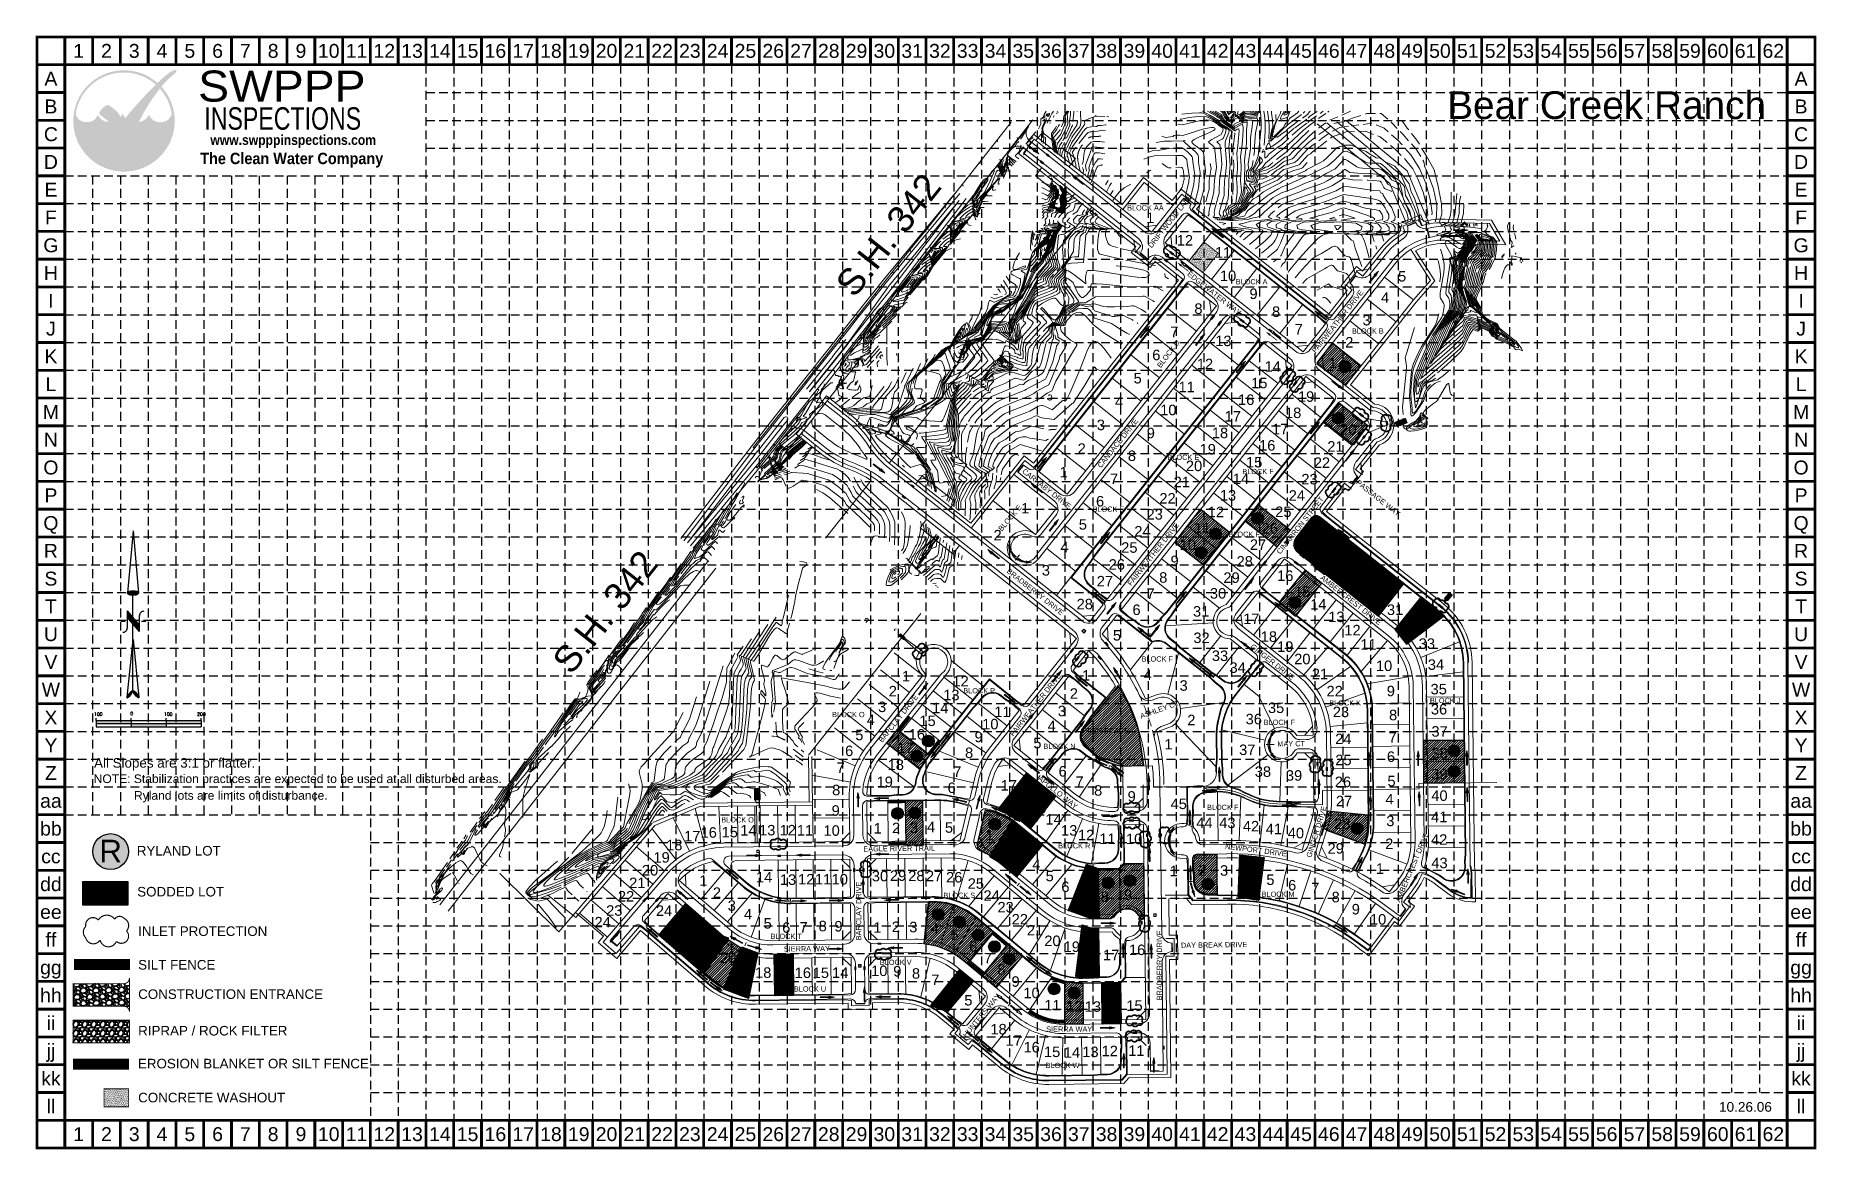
# Model space of a CAD drawing. Header units: inches. Extents: x 5726 to 10817, y 12055 to 15240.
import ezdxf
from ezdxf.enums import TextEntityAlignment as Align

# ---------------------------------------------------------------- set-up
doc = ezdxf.new("R2010")
doc.units = ezdxf.units.IN
doc.header["$LTSCALE"] = 100
doc.header["$MEASUREMENT"] = 0
for name, pattern in [('ACAD_ISO02W100', [15, 12, -3]), ('DASHED', [0.75, 0.5, -0.25]), ('DIVIDE', [1.25, 0.5, -0.25, 0, -0.25, 0, -0.25]), ('HIDDEN', [0.375, 0.25, -0.125])]:
    doc.linetypes.add(name, pattern=pattern)
for name, color, linetype in [('10', 7, 'Continuous'), ('2', 7, 'Continuous'), ('20', 36, 'Continuous'), ('21', 36, 'Continuous'), ('27', 150, 'Continuous'), ('29', 150, 'Continuous'), ('30', 7, 'Continuous'), ('8', 7, 'Continuous'), ('BASE', 7, 'Continuous'), ('BLOCK NUMBERS', 7, 'Continuous'), ('EROSION BLANKET', 84, 'Continuous'), ('FLOW ARROWS', 7, 'Continuous'), ('GRID', 254, 'HIDDEN'), ('INLET PROTECTION', 5, 'Continuous'), ('LOT NUMBERS', 7, 'Continuous'), ('RIP RAP', 1, 'Continuous'), ('RYLAND LOT', 7, 'Continuous'), ('SODDED LOT', 2, 'Continuous'), ('STREET NAMES', 7, 'Continuous')]:
    doc.layers.add(name, color=color, linetype=linetype)
doc.styles.add('L120', font='simplex.shx', dxfattribs={"height": 4.8})
doc.styles.add("L200'", font='ARIAL.TTF', dxfattribs={"height": 0.001969})
doc.styles.add('LOGO', font='', dxfattribs={"height": 25})
doc.styles.add('LOGO1', font='Rockeb.TTF', dxfattribs={"height": 25})
doc.styles.add('ryland', font='ARIAL.TTF', dxfattribs={"height": 25})
doc.styles.get("Standard").update_dxf_attribs({"font": 'ARIAL.TTF', "height": 25})
doc.styles.add('TXT', font='txt.shx')
doc.styles.get('LOGO').set_extended_font_data('Rockwell', bold=True)

msp = doc.modelspace()

# ---------------------------------------------------------------- texts
at = {"layer": '8', "color": 7, "linetype": 'HIDDEN', "lineweight": 0, "style": 'TXT'}
msp.add_text('VG', height=4, rotation=289.9862, dxfattribs=at).set_placement((8906.4, 13303.2), align=Align.CENTER)
at = {"layer": 'BASE'}
for s, height, p in [('1', 39.7, (5849.6, 15196)), ('2', 39.7, (5929, 15196)), ('3', 39.7, (6008.4, 15196)), ('4', 39.7, (6087.9, 15196)), ('5', 39.7, (6167.3, 15196)), ('6', 39.7, (6246.7, 15196)), ('7', 39.7, (6326.1, 15196)), ('8', 39.7, (6405.5, 15196)), ('9', 39.7, (6485, 15196)), ('10', 39.71, (6564.4, 15196)), ('11', 39.71, (6643.8, 15196)), ('12', 39.71, (6723.2, 15196)), ('13', 39.71, (6802.6, 15196)), ('14', 39.71, (6882.1, 15196)), ('15', 39.71, (6961.5, 15196)), ('16', 39.71, (7040.9, 15196)), ('17', 39.71, (7120.3, 15196)), ('18', 39.71, (7199.7, 15196)), ('19', 39.71, (7279.2, 15196)), ('20', 39.71, (7358.6, 15196)), ('21', 39.71, (7438, 15196)), ('22', 39.71, (7517.4, 15196)), ('23', 39.71, (7596.8, 15196)), ('24', 39.71, (7676.3, 15196)), ('25', 39.71, (7755.7, 15196)), ('26', 39.71, (7835.1, 15196)), ('27', 39.71, (7914.5, 15196)), ('28', 39.71, (7993.9, 15196)), ('29', 39.71, (8073.4, 15196)), ('30', 39.71, (8152.8, 15196)), ('31', 39.71, (8232.2, 15196)), ('32', 39.71, (8311.6, 15196)), ('33', 39.71, (8391, 15196)), ('34', 39.71, (8470.5, 15196)), ('35', 39.71, (8549.9, 15196)), ('36', 39.71, (8629.3, 15196)), ('37', 39.71, (8708.7, 15196)), ('38', 39.71, (8788.1, 15196)), ('39', 39.71, (8867.6, 15196)), ('40', 39.71, (8947, 15196)), ('41', 39.71, (9026.4, 15196)), ('42', 39.71, (9105.8, 15196)), ('43', 39.71, (9185.2, 15196)), ('44', 39.71, (9264.7, 15196)), ('45', 39.71, (9344.1, 15196)), ('46', 39.71, (9423.5, 15196)), ('47', 39.71, (9502.9, 15196)), ('48', 39.71, (9582.3, 15196)), ('49', 39.71, (9661.8, 15196)), ('50', 39.71, (9741.2, 15196)), ('51', 39.71, (9820.6, 15196)), ('52', 39.71, (9900, 15196)), ('53', 39.71, (9979.4, 15196)), ('54', 39.71, (10058.9, 15196)), ('55', 39.71, (10138.3, 15196)), ('56', 39.71, (10217.7, 15196)), ('57', 39.71, (10297.1, 15196)), ('58', 39.71, (10376.5, 15196)), ('59', 39.71, (10456, 15196)), ('60', 39.71, (10535.4, 15196)), ('61', 39.71, (10614.8, 15196)), ('62', 39.71, (10694.2, 15196)), ('A', 39.7, (5770.2, 15116.6)), ('A', 39.7, (10773.6, 15116.6)), ('B', 39.7, (5770.2, 15037.2)), ('B', 39.7, (10773.6, 15037.2)), ('C', 39.7, (5770.2, 14957.7)), ('C', 39.7, (10773.6, 14957.7)), ('D', 39.7, (5770.2, 14878.3)), ('D', 39.7, (10773.6, 14878.3)), ('E', 39.7, (5770.2, 14798.9)), ('E', 39.7, (10773.6, 14798.9)), ('F', 39.7, (5770.2, 14719.5)), ('F', 39.7, (10773.6, 14719.5)), ('G', 39.7, (5770.2, 14640.1)), ('G', 39.7, (10773.6, 14640.1)), ('H', 39.7, (5770.2, 14560.6)), ('H', 39.7, (10773.6, 14560.6)), ('I', 39.7, (5770.2, 14481.2)), ('I', 39.7, (10773.6, 14481.2)), ('J', 39.7, (5770.2, 14401.8)), ('J', 39.7, (10773.6, 14401.8)), ('K', 39.7, (5770.2, 14322.4)), ('K', 39.7, (10773.6, 14322.4)), ('L', 39.7, (5770.2, 14243)), ('L', 39.7, (10773.6, 14243)), ('M', 39.7, (5770.2, 14163.5)), ('M', 39.7, (10773.6, 14163.5)), ('N', 39.7, (5770.2, 14084.1)), ('N', 39.7, (10773.6, 14084.1)), ('O', 39.7, (5770.2, 14004.7)), ('O', 39.7, (10773.6, 14004.7)), ('P', 39.7, (5770.2, 13925.3)), ('P', 39.7, (10773.6, 13925.3)), ('Q', 39.7, (5770.2, 13845.9)), ('Q', 39.7, (10773.6, 13845.9)), ('R', 39.7, (5770.2, 13766.4)), ('R', 39.7, (10773.6, 13766.4)), ('S', 39.7, (5770.2, 13687)), ('S', 39.7, (10773.6, 13687)), ('T', 39.7, (5770.2, 13607.6)), ('T', 39.7, (10773.6, 13607.6)), ('U', 39.7, (5770.2, 13528.2)), ('U', 39.7, (10773.6, 13528.2)), ('V', 39.7, (5770.2, 13448.8)), ('V', 39.7, (10773.6, 13448.8)), ('W', 39.7, (5770.2, 13369.3)), ('W', 39.7, (10773.6, 13369.3)), ('X', 39.7, (5770.2, 13289.9)), ('X', 39.7, (10773.6, 13289.9)), ('Y', 39.7, (5770.2, 13210.5)), ('Y', 39.7, (10773.6, 13210.5)), ('Z', 39.7, (5770.2, 13131.1)), ('Z', 39.7, (10773.6, 13131.1)), ('aa', 39.71, (5770.2, 13051.7)), ('aa', 39.71, (10773.6, 13051.7)), ('bb', 39.71, (5770.2, 12972.2)), ('bb', 39.71, (10773.6, 12972.2)), ('cc', 39.71, (5770.2, 12892.8)), ('cc', 39.71, (10773.6, 12892.8)), ('dd', 39.71, (5770.2, 12813.4)), ('dd', 39.71, (10773.6, 12813.4)), ('ee', 39.71, (5770.2, 12734)), ('ee', 39.71, (10773.6, 12734)), ('ff', 39.71, (5770.2, 12654.6)), ('ff', 39.71, (10773.6, 12654.6)), ('gg', 39.71, (5770.2, 12575.1)), ('gg', 39.71, (10773.6, 12575.1)), ('hh', 39.71, (5770.2, 12495.7)), ('hh', 39.71, (10773.6, 12495.7)), ('ii', 39.71, (5770.2, 12416.3)), ('ii', 39.71, (10773.6, 12416.3)), ('jj', 39.71, (5770.2, 12336.9)), ('jj', 39.71, (10773.6, 12336.9)), ('kk', 39.71, (5770.2, 12257.5)), ('kk', 39.71, (10773.6, 12257.5)), ('ll', 39.71, (5770.2, 12178)), ('ll', 39.71, (10773.6, 12178)), ('1', 39.7, (5849.6, 12098.6)), ('2', 39.7, (5929, 12098.6)), ('3', 39.7, (6008.4, 12098.6)), ('4', 39.7, (6087.9, 12098.6)), ('5', 39.7, (6167.3, 12098.6)), ('6', 39.7, (6246.7, 12098.6)), ('7', 39.7, (6326.1, 12098.6)), ('8', 39.7, (6405.5, 12098.6)), ('9', 39.7, (6485, 12098.6)), ('10', 39.71, (6564.4, 12098.6)), ('11', 39.71, (6643.8, 12098.6)), ('12', 39.71, (6723.2, 12098.6)), ('13', 39.71, (6802.6, 12098.6)), ('14', 39.71, (6882.1, 12098.6)), ('15', 39.71, (6961.5, 12098.6)), ('16', 39.71, (7040.9, 12098.6)), ('17', 39.71, (7120.3, 12098.6)), ('18', 39.71, (7199.7, 12098.6)), ('19', 39.71, (7279.2, 12098.6)), ('20', 39.71, (7358.6, 12098.6)), ('21', 39.71, (7438, 12098.6)), ('22', 39.71, (7517.4, 12098.6)), ('23', 39.71, (7596.8, 12098.6)), ('24', 39.71, (7676.3, 12098.6)), ('25', 39.71, (7755.7, 12098.6)), ('26', 39.71, (7835.1, 12098.6)), ('27', 39.71, (7914.5, 12098.6)), ('28', 39.71, (7993.9, 12098.6)), ('29', 39.71, (8073.4, 12098.6)), ('30', 39.71, (8152.8, 12098.6)), ('31', 39.71, (8232.2, 12098.6)), ('32', 39.71, (8311.6, 12098.6)), ('33', 39.71, (8391, 12098.6)), ('34', 39.71, (8470.5, 12098.6)), ('35', 39.71, (8549.9, 12098.6)), ('36', 39.71, (8629.3, 12098.6)), ('37', 39.71, (8708.7, 12098.6)), ('38', 39.71, (8788.1, 12098.6)), ('39', 39.71, (8867.6, 12098.6)), ('40', 39.71, (8947, 12098.6)), ('41', 39.71, (9026.4, 12098.6)), ('42', 39.71, (9105.8, 12098.6)), ('43', 39.71, (9185.2, 12098.6)), ('44', 39.71, (9264.7, 12098.6)), ('45', 39.71, (9344.1, 12098.6)), ('46', 39.71, (9423.5, 12098.6)), ('47', 39.71, (9502.9, 12098.6)), ('48', 39.71, (9582.3, 12098.6)), ('49', 39.71, (9661.8, 12098.6)), ('50', 39.71, (9741.2, 12098.6)), ('51', 39.71, (9820.6, 12098.6)), ('52', 39.71, (9900, 12098.6)), ('53', 39.71, (9979.4, 12098.6)), ('54', 39.71, (10058.9, 12098.6)), ('55', 39.71, (10138.3, 12098.6)), ('56', 39.71, (10217.7, 12098.6)), ('57', 39.71, (10297.1, 12098.6)), ('58', 39.71, (10376.5, 12098.6)), ('59', 39.71, (10456, 12098.6)), ('60', 39.71, (10535.4, 12098.6)), ('61', 39.71, (10614.8, 12098.6)), ('62', 39.71, (10694.2, 12098.6))]:
    msp.add_text(s, height=height, dxfattribs=at).set_placement(p, align=Align.MIDDLE_CENTER)
for s, height, style, width, p in [('SWPPP', 88.84, 'LOGO1', 1.115, (6191.2, 15050.9)), ('INSPECTIONS', 64.211, 'LOGO1', 0.77, (6208.9, 14970.6)), ('www.swpppinspections.com', 28.79, 'LOGO', 0.9, (6226.1, 14927))]:
    msp.add_text(s, height=height, dxfattribs=dict(at, style=style, width=width)).set_placement(p)
at = {"layer": 'BASE', "color": 7}
msp.add_text('Bear Creek Ranch', height=79.333, dxfattribs=at).set_placement((10217.6, 15001.2), align=Align.CENTER)
at = {"layer": 'BASE', "color": 170, "style": 'LOGO', "width": 0.95}
msp.add_text('The Clean Water Company', height=32.505, dxfattribs=at).set_placement((6197.1, 14872.2))
at = {"layer": 'BASE', "style": "L200'"}
for s, height, p in [('All Slopes are 3:1 or flatter.', 27.355, (5893.6, 13146.4)), ('RYLAND LOT', 27.36, (6015.8, 12895.2)), ('SODDED LOT', 27.36, (6016.9, 12778.1)), ('INLET PROTECTION', 27.355, (6019.6, 12665.2)), ('SILT FENCE', 27.36, (6019.6, 12569.2)), ('CONSTRUCTION ENTRANCE', 27.355, (6019.6, 12485.2)), ('RIPRAP / ROCK FILTER', 27.355, (6019.6, 12380.6)), ('EROSION BLANKET OR SILT FENCE', 27.355, (6019, 12286.6)), ('CONCRETE WASHOUT', 27.355, (6019.6, 12189.4))]:
    msp.add_text(s, height=height, dxfattribs=at).set_placement(p)
at = {"layer": 'BASE', "color": 7, "style": "L200'"}
for s, p in [('NOTE: Stabilization practices are expected to be used at all disturbed areas.', (5892.5, 13102.4)), ('Ryland lots are limits of disturbance.', (6007.8, 13054.7))]:
    msp.add_text(s, height=24.671, dxfattribs=at).set_placement(p)
at = {"layer": 'BASE'}
msp.add_text('10.26.06', height=27.8, dxfattribs=at).set_placement((10614.5, 12162.6), align=Align.CENTER)
at = {"layer": 'BLOCK NUMBERS', "color": 7, "lineweight": 0}
for s, p in [('BLOCK AA', (8899.2, 14747.2)), ('BLOCK A', (9202.7, 14535.9)), ('BLOCK B', (9535, 14394.9)), ('BLOCK E', (9007.6, 14033.8)), ('BLOCK F', (9221.1, 13993.3)), ('BLOCK E', (8793.6, 13885.7)), ('BLOCK F', (9181.3, 13813.9)), ('BLOCK F', (8933, 13457.3)), ('BLOCK K', (9470.3, 13331.9)), ('BLOCK J', (9756.1, 13338.6)), ('OPEN SPACE', (8783.9, 13252)), ('BLOCK F', (9282.1, 13276.2))]:
    msp.add_text(s, height=15, dxfattribs=at).set_placement(p, align=Align.MIDDLE)
for s, rotation, p in [('BLOCK D', 52.946, (8964.6, 14329.4)), ('BLOCK E', 49.9152, (8512, 13860.4))]:
    msp.add_text(s, height=15, rotation=rotation, dxfattribs=at).set_placement(p, align=Align.MIDDLE)
for s, p in [('BLOCK P', (8378.5, 13366.6)), ('BLOCK O', (8003.4, 13298.4)), ('BLOCK N', (8607.4, 13207.6)), ('BLOCK F', (9075.3, 13032.9)), ('BLOCK O', (7686.7, 12997.3)), ('BLOCK R', (8649.7, 12923.1)), ('BLOCK S', (8321.5, 12781.5)), ('BLOCK M', (9231.4, 12784.6)), ('BLOCK T', (7827.4, 12664.2)), ('BLOCK V', (8140, 12590)), ('BLOCK U', (7894.3, 12513.7)), ('BLOCK W', (8614.1, 12295))]:
    msp.add_text(s, height=15, dxfattribs=at).set_placement(p, align=Align.MIDDLE_LEFT)
at = {"layer": 'LOT NUMBERS', "color": 7, "lineweight": 0}
for s, p in [('1', (8913, 14718.8)), ('12', (9012.1, 14654.5)), ('11', (9121.1, 14619.8)), ('10', (9135.4, 14552.9)), ('5', (9633.1, 14551.3)), ('9', (9208.2, 14501.6)), ('8', (9050.8, 14459)), ('8', (9272.8, 14450.4)), ('4', (9584.3, 14490.6)), ('7', (8981.9, 14392.4)), ('7', (9337.4, 14400)), ('3', (9531.5, 14426)), ('13', (9122, 14366.7)), ('2', (9481.9, 14363)), ('6', (8930.3, 14326.5)), ('12', (9069.5, 14300.9)), ('14', (9263, 14293.6)), ('1', (9434.7, 14303.9)), ('5', (8877, 14259.8)), ('15', (9224.7, 14246.1)), ('4', (8823.6, 14192.3)), ('11', (9017, 14235)), ('16', (9187.2, 14198.6)), ('19', (9358.5, 14207.6)), ('10', (8964.6, 14169.2)), ('17', (9148.9, 14151.1)), ('18', (9321.5, 14161.1)), ('3', (8772, 14126.5)), ('9', (8914.6, 14103.3)), ('18', (9112.3, 14103.6)), ('17', (9284.5, 14114.6)), ('20', (9479.4, 14113.3)), ('2', (8717, 14059)), ('8', (8860.5, 14038.3)), ('19', (9077.3, 14056.9)), ('16', (9247.4, 14068.1)), ('21', (9442.4, 14065.2)), ('1', (8665.4, 13991.5)), ('20', (9038.2, 14009.4)), ('15', (9210.1, 14019.7)), ('22', (9403.8, 14018.7)), ('7', (8809.7, 13972.5)), ('21', (9003.2, 13963.6)), ('14', (9172.3, 13972.5)), ('23', (9368.3, 13971.4)), ('1', (8555.5, 13888.3)), ('6', (8769.6, 13908.3)), ('22', (8962.4, 13916.7)), ('13', (9135.3, 13925.2)), ('24', (9332.1, 13924.9)), ('5', (8720.4, 13841.7)), ('23', (8925.7, 13870.9)), ('12', (9100.6, 13877.9)), ('25', (9293.5, 13878.2)), ('2', (8476.7, 13811.4)), ('24', (8890.7, 13822.5)), ('10', (9020.3, 13784.1)), ('11', (9062, 13831.4)), ('27', (9221.1, 13784.4)), ('26', (9254.9, 13830.9)), ('26', (9375.3, 13789.3)), ('4', (8668, 13777.5)), ('25', (8853.3, 13775.9)), ('9', (8982.5, 13737.6)), ('28', (9183.2, 13736.3)), ('27', (9422.3, 13747)), ('3', (8614.7, 13710.8)), ('27', (8783.3, 13680)), ('26', (8817.4, 13727.5)), ('8', (8950.2, 13690.3)), ('29', (9145.4, 13689.8)), ('16', (9299, 13695.4)), ('28', (9471.1, 13709.8)), ('7', (8913.9, 13643.8)), ('30', (9106.8, 13644.9)), ('15', (9347.8, 13649.3)), ('29', (9519.7, 13672)), ('30', (9568, 13632.8)), ('28', (8725.8, 13614.2)), ('6', (8873.8, 13598)), ('31', (9058.5, 13593.3)), ('14', (9393.3, 13613.5)), ('13', (9445, 13577.7)), ('31', (9612.9, 13598.1)), ('17', (9202, 13572.2)), ('12', (9491.2, 13540)), ('32', (9663.5, 13554.1)), ('5', (8817.9, 13524.7)), ('32', (9059.6, 13517.8)), ('18', (9252.2, 13521.3)), ('19', (9299, 13492.6)), ('11', (9536.9, 13498.9)), ('33', (9703.8, 13501.1)), ('33', (9112.4, 13466.5)), ('34', (9162.8, 13432.6)), ('20', (9347.7, 13457.1)), ('10', (9581.4, 13437.8)), ('34', (9729.7, 13441.2)), ('1', (8729.7, 13410.4)), ('4', (8906.1, 13412)), ('3', (9008.5, 13381.3)), ('21', (9398.2, 13414.5)), ('2', (8694.7, 13358.7)), ('22', (9440.2, 13365.6)), ('9', (9600.8, 13365.7)), ('35', (9737.7, 13371)), ('3', (8660.4, 13308.5)), ('2', (9030.5, 13282.8)), ('36', (9209, 13285.3)), ('35', (9272.8, 13317.7)), ('23', (9458.1, 13305.9)), ('8', (9607.3, 13297.1)), ('36', (9738.5, 13313.5)), ('24', (9465, 13228.9)), ('7', (9605.9, 13233.2)), ('37', (9740.1, 13250.1)), ('1', (8965.1, 13213.4)), ('37', (9190.3, 13197.6)), ('6', (9601.1, 13177.9)), ('38', (9740.1, 13188)), ('38', (9235.1, 13135.2)), ('39', (9324.1, 13124.2)), ('25', (9465.2, 13168.5)), ('39', (9739.6, 13127.9)), ('26', (9463.9, 13105.8)), ('5', (9602.8, 13107.9))]:
    msp.add_text(s, height=30, dxfattribs=at).set_placement(p, align=Align.MIDDLE)
for s, p in [('1', (8203, 13407.9)), ('12', (8347.5, 13393.9)), ('2', (8165.4, 13365.2)), ('13', (8321.1, 13354.2)), ('4', (8102.5, 13283.1)), ('3', (8134.9, 13320.4)), ('15', (8253.1, 13280.5)), ('14', (8289.4, 13317.1)), ('11', (8467.2, 13306)), ('5', (8069.7, 13239.9)), ('16', (8222.5, 13241.7)), ('9', (8410.6, 13234.3)), ('10', (8432.5, 13271)), ('4', (8619.6, 13266)), ('6', (8040.6, 13194.5)), ('17', (8189.8, 13202.9)), ('8', (8383.5, 13188.9)), ('5', (8578.7, 13216.8)), ('7', (8016.1, 13146.5)), ('18', (8162.2, 13154.8)), ('7', (8349.8, 13134.9)), ('6', (8651, 13136)), ('8', (8003.5, 13082.5)), ('19', (8130.6, 13105.9)), ('6', (8333.6, 13089.1)), ('17', (8485.3, 13095.9)), ('7', (8699.2, 13106.5)), ('8', (8752.4, 13081.3)), ('9', (8002.1, 13023.9)), ('16', (8522.8, 13063.3)), ('15', (8569.2, 13030.7)), ('9', (8848.3, 13064.3)), ('45', (8971.1, 13043)), ('27', (9443.5, 13051.1)), ('4', (9585.5, 13056.4)), ('40', (9716.5, 13066.5)), ('14', (7741, 12967.3)), ('13', (7794.7, 12967.7)), ('12', (7853.3, 12967.7)), ('11', (7902.6, 12967.2)), ('10', (7978.8, 12966.7)), ('1', (8122.4, 12973.1)), ('2', (8174.8, 12974.2)), ('3', (8225.6, 12974.8)), ('4', (8274.6, 12976.9)), ('5', (8326, 12975.3)), ('14', (8613.2, 12998.9)), ('13', (8658, 12967.1)), ('44', (9044.6, 12988.8)), ('43', (9110.1, 12988.5)), ('42', (9177.7, 12979.1)), ('41', (9243.1, 12971.2)), ('28', (9438.8, 12985.7)), ('3', (9587.8, 12994.2)), ('41', (9715.7, 13005.6)), ('18', (7529.1, 12925.1)), ('17', (7580.4, 12950.8)), ('16', (7627.5, 12961.1)), ('15', (7687.5, 12962.1)), ('1', (8442.4, 12953.5)), ('2', (8491.2, 12922.4)), ('12', (8706.2, 12953.8)), ('11', (8767.3, 12943.2)), ('10', (8843.7, 12942.8)), ('40', (9306.1, 12959.4)), ('29', (9419.9, 12915.6)), ('2', (9584.7, 12928.8)), ('42', (9715.7, 12941)), ('19', (7492.7, 12889.8)), ('3', (8528.7, 12892.3)), ('4', (8575.8, 12869.3)), ('43', (9716.5, 12874)), ('21', (7423.3, 12817)), ('20', (7459.6, 12853)), ('1', (7623.7, 12823.8)), ('14', (7785.8, 12833.3)), ('13', (7854.2, 12826.3)), ('12', (7906.2, 12827.4)), ('11', (7954.4, 12827.5)), ('10', (8002.1, 12827.4)), ('30', (8117, 12836.5)), ('29', (8168.8, 12837.6)), ('28', (8221.2, 12837.1)), ('27', (8271.7, 12836.5)), ('26', (8329.2, 12833.1)), ('25', (8391.1, 12815.1)), ('5', (8614, 12836.7)), ('1', (8968.3, 12850.9)), ('2', (9051, 12852.5)), ('3', (9112.4, 12852.5)), ('4', (9178.6, 12850.1)), ('5', (9244.8, 12826.1)), ('1', (9557.9, 12857.8)), ('22', (7391.2, 12778.6)), ('2', (7662.4, 12789)), ('24', (8436.2, 12780.7)), ('6', (8658.8, 12805.8)), ('7', (8719.1, 12782.9)), ('8', (8771.4, 12777.4)), ('9', (8837.9, 12783.1)), ('6', (9307, 12810.3)), ('7', (9373.2, 12802.5)), ('8', (9431.5, 12776.5)), ('23', (7357.4, 12738)), ('24', (7499.8, 12737.4)), ('3', (7705, 12752.1)), ('4', (7751.3, 12727.4)), ('23', (8476.2, 12747.4)), ('22', (8516.8, 12713)), ('9', (9489, 12741.8)), ('10', (9541, 12712.7)), ('24', (7324.4, 12704.6)), ('23', (7540.2, 12701.7)), ('22', (7582.2, 12667.4)), ('5', (7807.6, 12701.4)), ('6', (7860.8, 12689.3)), ('7', (7910.3, 12689.9)), ('8', (7965.1, 12693.7)), ('9', (8010.1, 12693)), ('1', (8121.1, 12689.2)), ('2', (8174.1, 12691.4)), ('3', (8223.9, 12690.7)), ('4', (8285.2, 12687.2)), ('5', (8341.8, 12668.6)), ('21', (8560, 12681.7)), ('21', (7627.5, 12629.3)), ('6', (8395.1, 12635.5)), ('20', (8610.1, 12651.3)), ('19', (8665.3, 12634.4)), ('18', (8722.8, 12627.6)), ('17', (8778, 12610.7)), ('16', (8852.1, 12625.6)), ('20', (7682.9, 12602.9)), ('19', (7724, 12572.7)), ('18', (7783.3, 12560.5)), ('16', (7896.5, 12560)), ('15', (7948, 12560)), ('14', (8003.3, 12560.1)), ('10', (8115, 12565.7)), ('9', (8178.2, 12564.4)), ('7', (8437.4, 12601.7)), ('8', (8475.8, 12569.3)), ('17', (7841.9, 12557.8)), ('8', (8231.7, 12558)), ('7', (8287, 12539.6)), ('6', (8342.7, 12509.8)), ('9', (8516.4, 12534.9)), ('5', (8381.3, 12481.3)), ('10', (8550.4, 12502.3)), ('11', (8610.1, 12467.3)), ('12', (8673.2, 12464)), ('13', (8725.6, 12463.4)), ('14', (8778, 12464)), ('15', (8844.6, 12466.1)), ('18', (8456, 12398.7)), ('17', (8499.2, 12366.2)), ('16', (8550.7, 12347.2)), ('15', (8609.2, 12333.9)), ('14', (8665.8, 12332)), ('13', (8718.7, 12333.9)), ('12', (8773.9, 12336.5)), ('11', (8850, 12337.3))]:
    msp.add_text(s, height=30, dxfattribs=at).set_placement(p, align=Align.MIDDLE_LEFT)
at = {"layer": 'STREET NAMES', "color": 7, "lineweight": 0}
for s, height, rotation, p in [('S.H. 342', 75, 51.6469, (8193.6, 14646.7)), ('DRIFTWOOD LANE', 15, 51.6469, (8975.7, 14705.3)), ('EDGEWATER WAY', 15, 321.6469, (9091.2, 14497.1)), ('FAIRWEATHER DRIVE', 15, 51.6469, (9454.5, 14417.7)), ('CANDACE DRIVE', 15, 51.6469, (8825.9, 14069.6)), ('CARNABY DRIVE', 15, 321.6469, (8612.4, 13938)), ('PASSAGE WAY', 15, 321.6469, (9560.1, 13911.5)), ('CIMARRON STREET', 15, 51.6469, (9347.5, 13834.7)), ('FAIRWEATHER DRIVE', 15, 51.6469, (8927.2, 13752.2)), ('S.H. 342', 75, 51.6469, (7384, 13568.7)), ('BRADBERRY DRIVE', 15, 321.6469, (8579.8, 13643.4)), ('AMBERCREST DRIVE', 15, 321.6469, (9482.3, 13619.9)), ('GINGER DRIVE', 15, 321.6469, (9258, 13442.6)), ('FAIRWEATHER DRIVE', 15, 51.6469, (8590.7, 13322.1)), ('BARCLAY DRIVE', 15, 51.6469, (8198.9, 13282.7)), ('ASHLEY CT', 15, 19.1157, (8941.6, 13305.6)), ('MAY CT', 15, 0.6645, (9315.9, 13207.3)), ('APOLLO WAY', 15, 321.6469, (8644.4, 13070.1)), ('GINGER DRIVE', 15, 72.9579, (9395.3, 12961)), ('AMBERCREST DRIVE', 15, 67.0941, (9668.5, 12859.3)), ('EAGLE RIVER TRAIL', 15, 0.6645, (8195.3, 12907.8)), ('NEWPORT DRIVE', 15, 352.8039, (9214, 12903.4)), ('BARCLAY DRIVE', 15, 90, (8086.6, 12736.7)), ('BRADBERRY DRIVE', 15, 90, (8946.5, 12581.1)), ('SIERRA WAY', 15, 0.6645, (7931.3, 12621.3)), ('DAY BREAK DRIVE', 15, 0.6645, (9095.6, 12632.3)), ('HUNTERS WAY', 15, 50.3941, (8436.5, 12433.3))]:
    msp.add_text(s, height=height, rotation=rotation, dxfattribs=at).set_placement(p, align=Align.CENTER)
msp.add_text('SIERRA WAY', height=15, dxfattribs=at).set_placement((8681.3, 12391.4), align=Align.CENTER)

# ---------------------------------------------------------------- blocks, each defined once
blk = doc.blocks.new('washout')
at = {"layer": 'BASE'}
h = blk.add_hatch(dxfattribs=at)
h.set_pattern_fill('AR-SAND', color=30, scale=1.29438, style=0)
h.set_pattern_definition([(37.5, (1095.3101, -97.0785), (-0.0815373, 2.494042), [0, -1.9674576, 0, -2.200446, 0, -2.1033675]), (7.5, (1095.31, -97.0785), (2.290764, 3.652929), [0, -1.0613916, 0, -1.7733006, 0, -0.6795495]), (327.5, (1093.718, -97.0785), (4.030883, 0.007325), [0, -0.64719, 0, -2.329884, 0, -3.041793]), (317.5, (1093.718, -97.0785), (3.89107, 1.136046), [0, -0.323595, 0, -1.5273684, 0, -1.747413])])
h.paths.add_polyline_path([(44.3, 0), (44.3, 32.4), (0, 32.4), (0, 0)])
at = {"layer": 'BASE', "color": 30, "linetype": 'ACAD_ISO02W100', "const_width": 1.62}
blk.add_lwpolyline([(0, 0), (44.3, 0), (44.3, 32.4), (0, 32.4)], close=True, dxfattribs=at)
blk = doc.blocks.new('RYLAND')
h = blk.add_hatch(color=81)
h.paths.add_polyline_path([(1.16, -1.05, 1), (-1.41, -1.05, 1)])
h.paths.add_polyline_path([(-1.35, -2.23), (1.1, -2.23), (1.1, 0.21), (-1.35, 0.21)], flags=25)
at = {"color": 5}
blk.add_circle((-0.12, -1.05), 1.29, dxfattribs=at)
at = {"layer": 'BASE', "color": 5, "style": 'ryland'}
blk.add_text('R', height=1.62, dxfattribs=at).set_placement((-0.12, -1.82), align=Align.CENTER)
blk = doc.blocks.new('block2')
at = {"layer": 'GRID'}
for p, q in [((6842.3, 15156.3), (6842.3, 12138.3)), ((6921.8, 15156.3), (6921.8, 12138.3)), ((7001.2, 15156.3), (7001.2, 12138.3)), ((7080.6, 15156.3), (7080.6, 12138.3)), ((7160, 15156.3), (7160, 12138.3)), ((7239.4, 15156.3), (7239.4, 12138.3)), ((7318.9, 15156.3), (7318.9, 12138.3)), ((7398.3, 15156.3), (7398.3, 12138.3)), ((7477.7, 15156.3), (7477.7, 12138.3)), ((7557.1, 15156.3), (7557.1, 12138.3)), ((7636.5, 15156.3), (7636.5, 12138.3)), ((7716, 15156.3), (7716, 12138.3)), ((7795.4, 15156.3), (7795.4, 12138.3)), ((7874.8, 15156.3), (7874.8, 12138.3)), ((7954.2, 15156.3), (7954.2, 12138.3)), ((8033.6, 15156.3), (8033.6, 12138.3)), ((8113.1, 15156.3), (8113.1, 12138.3)), ((8192.5, 15156.3), (8192.5, 12138.3)), ((8271.9, 15156.3), (8271.9, 12138.3)), ((8351.3, 15156.3), (8351.3, 12138.3)), ((8430.7, 15156.3), (8430.7, 12138.3)), ((8510.2, 15156.3), (8510.2, 12138.3)), ((8589.6, 15156.3), (8589.6, 12138.3)), ((8669, 15156.3), (8669, 12138.3)), ((8748.4, 15156.3), (8748.4, 12138.3)), ((8827.8, 15156.3), (8827.8, 12138.3)), ((8907.3, 15156.3), (8907.3, 12138.3)), ((8986.7, 15156.3), (8986.7, 12138.3)), ((9066.1, 15156.3), (9066.1, 12138.3)), ((9145.5, 15156.3), (9145.5, 12138.3)), ((9224.9, 15156.3), (9224.9, 12138.3)), ((9304.4, 15156.3), (9304.4, 12138.3)), ((9383.8, 15156.3), (9383.8, 12138.3)), ((9463.2, 15156.3), (9463.2, 12138.3)), ((9542.6, 15156.3), (9542.6, 12138.3)), ((9622, 15156.3), (9622, 12138.3)), ((9701.5, 15156.3), (9701.5, 12138.3)), ((9780.9, 15156.3), (9780.9, 12138.3)), ((9860.3, 15156.3), (9860.3, 12138.3)), ((9939.7, 15156.3), (9939.7, 12138.3)), ((10019.1, 15156.3), (10019.1, 12138.3)), ((10098.6, 15156.3), (10098.6, 12138.3)), ((10178, 15156.3), (10178, 12138.3)), ((10257.4, 15156.3), (10257.4, 12138.3)), ((10336.8, 15156.3), (10336.8, 12138.3)), ((10416.2, 15156.3), (10416.2, 12138.3)), ((10495.7, 15156.3), (10495.7, 12138.3)), ((10575.1, 15156.3), (10575.1, 12217.7)), ((10654.5, 15156.3), (10654.5, 12217.7)), ((6842.3, 15076.9), (10733.9, 15076.9)), ((6842.3, 14997.4), (10733.9, 14997.4)), ((6842.3, 14918), (10733.9, 14918)), ((5809.9, 14838.6), (10733.9, 14838.6)), ((5889.3, 14838.6), (5889.3, 13011.9)), ((5968.7, 14838.6), (5968.7, 13011.9)), ((6048.1, 14838.6), (6048.1, 13011.9)), ((6127.6, 14838.6), (6127.6, 13011.9)), ((6207, 14838.6), (6207, 13011.9)), ((6286.4, 14838.6), (6286.4, 13011.9)), ((6365.8, 14838.6), (6365.8, 13011.9)), ((6445.2, 14838.6), (6445.2, 13011.9)), ((6524.7, 14838.6), (6524.7, 13011.9)), ((6604.1, 14838.6), (6604.1, 13011.9)), ((6683.5, 14838.6), (6683.5, 12138.3)), ((6762.9, 14838.6), (6762.9, 12138.3)), ((5809.9, 14759.2), (10733.9, 14759.2)), ((5809.9, 14679.8), (10733.9, 14679.8)), ((5809.9, 14600.3), (10733.9, 14600.3)), ((5809.9, 14520.9), (10733.9, 14520.9)), ((5809.9, 14441.5), (10733.9, 14441.5)), ((5809.9, 14362.1), (10733.9, 14362.1)), ((5809.9, 14282.7), (10733.9, 14282.7)), ((5809.9, 14203.2), (10733.9, 14203.2)), ((5809.9, 14123.8), (10733.9, 14123.8)), ((5809.9, 14044.4), (10733.9, 14044.4)), ((5809.9, 13965), (10733.9, 13965)), ((5809.9, 13885.6), (10733.9, 13885.6)), ((5809.9, 13806.1), (10733.9, 13806.1)), ((5809.9, 13726.7), (10733.9, 13726.7)), ((5809.9, 13647.3), (10733.9, 13647.3)), ((5809.9, 13567.9), (10733.9, 13567.9)), ((5809.9, 13488.5), (10733.9, 13488.5)), ((5809.9, 13409), (10733.9, 13409)), ((5809.9, 13329.6), (10733.9, 13329.6)), ((5809.9, 13250.2), (10733.9, 13250.2)), ((5809.9, 13170.8), (10733.9, 13170.8)), ((5809.9, 13091.4), (10733.9, 13091.4)), ((5809.9, 13011.9), (10733.9, 13011.9)), ((6683.5, 12932.5), (10733.9, 12932.5)), ((6683.5, 12853.1), (10733.9, 12853.1)), ((6683.5, 12773.7), (10733.9, 12773.7)), ((6683.5, 12694.3), (10733.9, 12694.3)), ((6683.5, 12614.8), (10733.9, 12614.8)), ((6683.5, 12535.4), (10733.9, 12535.4)), ((6683.5, 12456), (10733.9, 12456)), ((6683.5, 12376.6), (10733.9, 12376.6)), ((6683.5, 12297.2), (10733.9, 12297.2)), ((6683.5, 12217.7), (10733.9, 12217.7))]:
    blk.add_line(p, q, dxfattribs=at)
blk = doc.blocks.new('A$C27306BA2')
h = blk.add_hatch()
h.set_pattern_fill('GRAVEL', color=1, scale=6.405897, style=0)
h.set_pattern_definition([(228.0128, (-12313.62823, -18087.7097), (-51.247164083, -57.653080928), [0.8618237, -85.3207049]), (184.9697, (-12314.20476, -18088.3503), (76.870769848, 6.4058412396), [1.4789166, -146.4126997]), (132.5104, (-12315.67812, -18088.4784), (64.058909803, -70.46492175), [1.0428031, -103.2376398]), (267.2737, (-12318.17642, -18090.07988), (6.405871416, 128.1179404096), [1.346763, -133.3295072]), (292.8337, (-12318.24048, -18091.42512), (-32.029548083, 76.8707401262), [1.3206077, -130.7403398]), (357.2737, (-12317.728, -18092.64224), (-128.1179404096, 6.405871416), [1.346763, -133.3295072]), (37.6942, (-12316.38277, -18092.7063), (-83.2767070933, -64.0589077965), [1.7810251, -176.3213456]), (72.2553, (-12314.97347, -18091.6173), (44.8413474268, 140.9297082297), [1.681471, -166.4656938]), (121.4296, (-12314.461, -18090.01582), (-51.2472281553, 83.2766282423), [1.351324, -133.781219]), (175.2364, (-12315.16565, -18088.86276), (70.464872248, -6.405842685), [1.542745, -75.5944714]), (222.3974, (-12316.70306, -18088.73464), (-76.8708102022, -70.4648154642), [1.9951038, -197.5154221]), (138.8141, (-12311.8346, -18090.14394), (-44.841297359, 38.435364346), [0.6809532, -67.41466]), (171.4692, (-12312.34705, -18089.69553), (83.2766490507, -12.811844523), [1.2955094, -128.2557358]), (225, (-12313.6282, -18089.5033), (-7e-16, -6.4058989), [0.9059283, -8.1533744]), (203.1986, (-12314.07665, -18088.7346), (32.029482905, 12.81180234), [0.4878603, -48.2979966]), (291.8014, (-12314.5251, -18088.9268), (-6.40589635, 19.21769253), [0.6899343, -33.8068776]), (30.9638, (-12314.2688, -18089.5674), (19.21767811, 12.81180976), [1.1205771, -36.2319003]), (161.5651, (-12313.308, -18088.9909), (12.81179664, -6.4058867), [0.8102883, -19.4469386]), (16.3895, (-12318.24048, -18088.92682), (64.058983343, 19.217644078), [1.135125, -112.3776569]), (70.3462, (-12317.15148, -18088.60652), (-25.623557259, -70.4648798665), [0.952307, -94.2781987]), (293.1986, (-12313.3079, -18087.7097), (-12.81180234, 32.029482905), [0.9757142, -47.8101427]), (343.6105, (-12312.9236, -18088.60652), (-64.058983343, 19.217644078), [1.135125, -112.3776569]), (339.444, (-12318.2405, -18092.8985), (-32.029496446, 12.811768205), [1.0946397, -53.6373693]), (294.7751, (-12317.21554, -18093.28283), (-32.029434595, 70.464888106), [0.9171835, -90.801302]), (66.8014, (-12313.2439, -18094.1156), (12.81180234, 32.029482905), [0.9757142, -47.8101427]), (17.354, (-12312.85953, -18093.21877), (-83.276672972, -25.623552486), [1.073827, -106.3085756]), (69.444, (-12316.3828, -18094.1156), (-12.811768205, -32.029496446), [0.5473198, -54.1846891]), (101.3099, (-12313.6282, -18094.1156), (-6.40588176, 25.62359252), [0.3266367, -32.3371535]), (165.9638, (-12313.6923, -18093.7953), (19.21769428, -6.40588448), [1.3206077, -25.091578]), (186.009, (-12314.97347, -18093.475), (64.0589676643, 6.405892554), [1.2238466, -121.1606412]), (303.6901, (-12314.2688, -18090.144), (-6.40590547, 12.81179102), [0.9238713, -22.1729168]), (353.1572, (-12313.75635, -18090.91265), (108.9002436774, -12.811845086), [1.6129664, -159.6833992]), (60.9454, (-12312.1549, -18091.1048), (-25.623587878, -44.841280946), [0.6595255, -65.293219]), (90, (-12311.8346, -18090.528), (-6.405897, 6.405897), [0.3843538, -6.0215431]), (120.2564, (-12315.1016, -18093.28283), (25.623554949, -44.841294214), [0.8899328, -88.1036315]), (48.0128, (-12315.55, -18092.5141), (51.247164083, 57.653080928), [1.7236475, -84.4588811]), (0, (-12314.397, -18091.233), (6.405897, 6.405897), [1.6655332, -4.7403637]), (325.3048, (-12312.7314, -18091.23294), (-64.058932484, 44.841333634), [1.012862, -100.2732598]), (254.0546, (-12311.8986, -18091.8095), (-6.405896217, -25.623588515), [0.9327114, -45.7029229]), (207.646, (-12312.15488, -18092.7063), (-121.7120147353, -64.0590186698), [1.518614, -150.3430314]), (175.4261, (-12313.50012, -18093.41095), (-83.2766636145, 6.4058636228), [1.6065925, -159.0524888])])
h.paths.add_polyline_path([(4.8, 0), (0, 12.3), (27.8, 23), (32.5, 10.8)])
at = {"color": 1}
blk.add_lwpolyline([(4.8, 0), (0, 12.3), (27.8, 23), (32.5, 10.8)], close=True, dxfattribs=at)
blk = doc.blocks.new('A$C67AA7284')
at = {"color": 7, "xscale": 12.89581535787147, "yscale": 12.89581535787147, "zscale": 12.89581535787147}
blk.add_blockref('RYLAND', (18.2, 30.1), dxfattribs=at)
blk = doc.blocks.new('A$C2F200D2B')
at = {"layer": 'BASE'}
h = blk.add_hatch(color=7, dxfattribs=at)
h.paths.add_polyline_path([(106.8, 9), (106.8, 18), (6.8, 18), (6.8, 9)])
h.paths.add_polyline_path([(106.8, 9), (106.8, 0), (206.8, 0), (206.8, 9)])
h.paths.add_polyline_path([(206.8, 18), (206.8, 9), (306.8, 9), (306.8, 18)])
at = {"layer": 'BASE', "color": 7}
for p, q in [((6.8, 18), (6.8, 24)), ((6.8, 18), (106.8, 18)), ((6.8, 18), (6.8, 0)), ((6.8, 9), (306.8, 9)), ((106.8, 18), (106.8, 24)), ((106.8, 18), (306.8, 18)), ((106.8, 18), (106.8, 0)), ((206.8, 18), (206.8, 24)), ((206.8, 18), (206.8, 0)), ((306.8, 18), (306.8, 24)), ((306.8, 18), (306.8, 0)), ((6.8, 0), (106.8, 0)), ((106.8, 0), (306.8, 0))]:
    blk.add_line(p, q, dxfattribs=at)
at = {"layer": 'BASE', "color": 7, "style": 'L120'}
for s, p in [('100', (0, 31.2)), ('0', (104, 32.6)), ('100', (200, 31.2)), ('200', (294.9, 31.2))]:
    blk.add_text(s, height=9.6, dxfattribs=at).set_placement(p)
blk = doc.blocks.new('A$C1B3C5561')
at = {"layer": 'BASE'}
for p, q in [((33.8, 476.9), (17.8, 299.6)), ((33.8, 476.9), (49.7, 299.3)), ((33.5, 229.1), (33.5, 304.9)), ((33.5, 304.9), (33.5, 304.9)), ((0, 219.4), (11.6, 219.4)), ((17.2, 248.5), (52.3, 206.8)), ((17.2, 248.5), (17.2, 199.3)), ((52.3, 189.8), (17.2, 230.4)), ((33.5, 20.6), (33.5, 211.6)), ((52.4, 189.6), (52.4, 235)), ((58.1, 219.4), (70.6, 219.4)), ((16.8, 1.8), (33.8, 166.8)), ((33.9, 166.4), (50.6, 0.7)), ((33.4, 18.2), (33.6, 18.7)), ((33.6, 18.7), (33.7, 18.1))]:
    blk.add_line(p, q, dxfattribs=at)
blk.add_lwpolyline([(17.7, 299.3), (18.5, 297.6, 0.091577), (22.4, 295.3, 0.048306), (27.9, 294), (33.8, 293.7), (40.4, 294.2, 0.048306), (45.1, 295.3, 0.091577), (49, 297.6), (49.8, 299.3), (49, 301.1, 0.091577), (45.1, 303.3, 0.048306), (40.4, 304.5), (33.8, 305), (27.2, 304.5, 0.048306), (22.4, 303.3, 0.091577), (18.5, 301.1)], format="xyb", close=True, dxfattribs=at)
for points in [[(33.6, 20.6), (32.7, 20.8, 0.066818), (29.6, 18.9, 0.03073), (26.7, 16.2), (23.1, 12.2), (19.8, 7.8, 0.03073), (17.8, 4.4, 0.066818), (16.6, 1), (16.9, 0.1)], [(16.9, 0.1), (17.9, 0, 0.066818), (20.9, 1.9, 0.03073), (24.3, 4.9), (27.5, 8.6), (30.7, 13, 0.03073), (32.7, 16.4, 0.036692), (33.5, 18.2)], [(33.6, 20.6), (34.5, 20.8, -0.066818), (37.6, 18.9, -0.03073), (40.5, 16.2), (44.1, 12.2), (47.3, 7.8, -0.03073), (49.3, 4.4, -0.066818), (50.5, 1), (50.2, 0.1)], [(50.2, 0.1), (49.3, 0, -0.066818), (46.2, 1.9, -0.03073), (42.9, 4.9), (39.7, 8.6), (36.5, 13, -0.03073), (34.5, 16.4, -0.036692), (33.7, 18.2)]]:
    blk.add_lwpolyline(points, format="xyb", dxfattribs=at)
for centre, start, end in [((64.5, 235), 88.8769, 180), ((5.1, 199.3), 268.8769, 0)]:
    blk.add_arc(centre, 12.2, start, end, dxfattribs=at)
for points in [[(17.8, 299.3), (18.5, 301.1), (18.5, 297.6), (22.4, 303.3)], [(18.5, 297.6), (22.4, 303.3), (22.4, 295.3), (26.9, 304.4)], [(22.4, 295.3), (26.9, 304.4), (27.8, 294.1), (33.5, 304.8)], [(27.8, 294.1), (33.5, 304.8), (33.5, 293.8), (40.4, 304.5)], [(33.5, 293.8), (40.4, 304.5), (39.8, 294.1), (45.1, 303.4)], [(39.8, 294.1), (45.1, 303.4), (45.3, 295.3), (49, 301.1)], [(45.3, 295.3), (49, 301.1), (49, 297.6), (49.7, 299.4)], [(17.2, 230.4), (52.6, 189.8), (17.5, 248.6), (52.6, 206.8)], [(16.6, 1), (16.9, 0.1), (17, 2.1), (17.9, 0.1)], [(17, 2.1), (17.9, 0.1), (17.5, 3.7), (19.7, 1)], [(17.5, 3.7), (19.7, 1), (18.5, 5.6), (21, 1.9)], [(18.5, 5.6), (21, 1.9), (19.6, 7.4), (23.1, 3.8)], [(19.6, 7.4), (23.1, 3.8), (20.7, 9), (25.8, 6.8)], [(20.8, 9), (25.9, 6.8), (22.5, 11.4), (27.7, 8.9)], [(22.5, 11.4), (27.7, 8.9), (25, 14.4), (29.5, 11.4)], [(23.3, 4.1), (24.4, 5.1), (25.8, 6.7)], [(25, 14.4), (29.5, 11.4), (26.9, 16.5), (31.1, 13.6)], [(26.9, 16.5), (31.1, 13.6), (28.6, 18), (32.3, 15.6)], [(28.6, 18), (32.3, 15.6), (30, 19.2), (33, 17.1)], [(30, 19.2), (33, 17.1), (31.3, 20.1), (33.4, 18.2)], [(31.3, 20.1), (33.4, 18.2), (32.3, 20.6), (33.6, 18.7)], [(32.3, 20.6), (33.6, 18.7), (32.7, 20.8), (33.7, 18.8)], [(32.7, 20.8), (33.7, 18.8), (33.5, 20.7), (33.7, 18.8)], [(33.5, 20.7), (33.7, 18.8), (34.5, 20.7), (33.8, 18.7)], [(34.5, 20.7), (33.8, 18.7), (35.5, 20.3), (33.8, 18.1)], [(35.5, 20.3), (33.8, 18.1), (36.9, 19.5), (34.3, 16.8)], [(36.9, 19.5), (34.3, 16.8), (37.8, 18.8), (34.9, 15.7)], [(37.8, 18.8), (34.9, 15.7), (39.1, 17.6), (35.9, 14)], [(39.1, 17.6), (35.9, 14), (40.7, 16.1), (37.1, 12.2)], [(40.7, 16.1), (37.1, 12.2), (42.3, 14.2), (38.3, 10.5)], [(42.3, 14.2), (38.3, 10.5), (44.1, 12.2), (40.3, 8)], [(44.1, 12.2), (40.3, 8), (45.1, 10.8), (41.7, 6.3)], [(41.8, 6.3), (45.1, 10.8), (43, 4.8), (46.9, 8.3)], [(43, 4.8), (46.9, 8.3), (44.5, 3.5), (48.3, 6.2)], [(44.5, 3.5), (48.3, 6.2), (46.2, 1.9), (49.4, 4.4)], [(46.2, 1.9), (49.4, 4.4), (47.6, 1), (50, 2.8)], [(47.6, 1), (50, 2.8), (49.3, 0), (50.5, 1)], [(49.3, 0), (50.5, 1), (50.2, 0.1)]]:
    blk.add_solid(points, dxfattribs=at)

# ---------------------------------------------------------------- hatches: boundary and pattern name
at = {"layer": 'BASE'}
h = msp.add_hatch(color=170, dxfattribs=at)
h.paths.add_polyline_path([(5968.4, 14935), (5966.8, 14936.7), (5965.6, 14938.1), (5964.5, 14939.5), (5963.4, 14941.1), (5962.2, 14943.2), (5961.2, 14945.2), (5960.6, 14946.6), (5959.9, 14948), (5959.2, 14949.5), (5958.5, 14951), (5957.6, 14953.2), (5956.5, 14955.8), (5955.7, 14957.9), (5955.3, 14959.1), (5954.8, 14960.4), (5954.3, 14961.7), (5953.8, 14962.9), (5953.3, 14964.3), (5952.8, 14965.6), (5952.2, 14967), (5951.6, 14968.4), (5951, 14969.9), (5950.3, 14971.4), (5949.6, 14972.8), (5948.8, 14974.3), (5948, 14975.8), (5947.2, 14977.3), (5946.3, 14978.8), (5945.4, 14980.3), (5944.5, 14981.7), (5943.6, 14983.1), (5942.7, 14984.4), (5941.8, 14985.7), (5940.9, 14986.9), (5940, 14988.1), (5939.1, 14989.2), (5938.2, 14990.3), (5937.3, 14991.3), (5936.4, 14992.3), (5935.6, 14993.1), (5933.1, 14993.1), (5930.3, 14993.4), (5928.1, 14993.8), (5926.5, 14994.2), (5924.9, 14994.6), (5923.4, 14995.2), (5921.1, 14996.1), (5918.3, 14997.5), (5915.7, 14999.2), (5913.4, 15001.1), (5911.4, 15003.1), (5909.6, 15005.1), (5908.1, 15007), (5906.9, 15008.7), (5905.9, 15010.1), (5905.4, 15010.7), (5905, 15011.3), (5904.6, 15011.9), (5904.2, 15012.3), (5903.9, 15012.6), (5903.7, 15012.8), (5903.5, 15012.9), (5903.3, 15012.9), (5903.1, 15012.7), (5903, 15012.5), (5902.8, 15012.2), (5902.7, 15011.9), (5902.6, 15011.4), (5902.2, 15010.2), (5901.6, 15008.5), (5900.8, 15006.8), (5900, 15005.4), (5899, 15003.9), (5897.9, 15002.4), (5896.5, 15000.9), (5894.9, 14999.5), (5893.2, 14998.2), (5891.4, 14997), (5889.4, 14995.9), (5887.4, 14994.9), (5885.3, 14994.1), (5883, 14993.4), (5880.6, 14992.9), (5878, 14992.5), (5875.2, 14992.3), (5872.2, 14992.2), (5869.3, 14992.2), (5866.6, 14992.5), (5864, 14992.9), (5861.6, 14993.5), (5859.3, 14994.3), (5857, 14995.4), (5854.7, 14996.7), (5852.4, 14998.2), (5850.2, 15000.1), (5848.6, 15001.6), (5847.6, 15002.7), (5846.6, 15004), (5845.6, 15005.3), (5844.7, 15006.8), (5843.7, 15008.6), (5842.8, 15010.6), (5841.9, 15012.9), (5841, 15015.5, -0.595729), (6070.3, 15099.4), (6072.1, 15101.3), (6073.5, 15102.8), (6075.1, 15104.3, 37.93689), (6086, 15093.6), (6085.4, 15092.8), (6084.1, 15091.3), (6082.9, 15089.7), (6081.6, 15088.1, -0.146449), (6115.6, 15016.2), (6115, 15014.7), (6114.4, 15013.4), (6114, 15012.2), (6113.5, 15011.1), (6112.8, 15009.3), (6112.1, 15007.5), (6111.2, 15005.9), (6110.2, 15004.4), (6109.2, 15003), (6108, 15001.7), (6106.6, 15000.5), (6105.2, 14999.3), (6103.7, 14998.1), (6102.1, 14997.1), (6100.5, 14996.1), (6098.8, 14995.2), (6097, 14994.5), (6095.1, 14993.8), (6093.2, 14993.3), (6091.2, 14992.8), (6089.2, 14992.5), (6087.1, 14992.2), (6085, 14992), (6082.9, 14992), (6080.8, 14992), (6078.6, 14992.2), (6076.2, 14992.6), (6073.9, 14993), (6071.5, 14993.7), (6069.2, 14994.4), (6067, 14995.4), (6065, 14996.5), (6063, 14997.9), (6061.1, 14999.4), (6059.2, 15001.1), (6057.5, 15002.9), (6055.8, 15004.8), (6054.4, 15006.6), (6053.4, 15008.3), (6052.6, 15009.6), (6052.2, 15010.3), (6051.9, 15011), (6051.5, 15011.5), (6051.2, 15011.9), (6051, 15012.2), (6050.7, 15012.4), (6050.4, 15012.5), (6050.2, 15012.4), (6050, 15012.2), (6049.7, 15012), (6049.5, 15011.7), (6049.2, 15011.3), (6049, 15010.9), (6048.7, 15010.4), (6048, 15009.3), (6047, 15007.7), (6045.7, 15006), (6044.4, 15004.5), (6043.1, 15003.2), (6041.8, 15001.9), (6040.3, 15000.7), (6038.6, 14999.5), (6036.8, 14998.3), (6034.8, 14997.1), (6032.6, 14995.9), (6030.1, 14994.8), (6027.8, 14994), (6026, 14993.5), (6024, 14993.1), (6021.8, 14992.7), (6021.3, 14991.5), (6020.7, 14990.1), (6020.1, 14988.5), (6019.3, 14986.6), (6018.6, 14984.7), (6017.8, 14982.5), (6016.9, 14980.3), (6016, 14977.9), (6015.1, 14975.5), (6014.2, 14973.1), (6013.3, 14970.6), (6012.4, 14968.2), (6011.5, 14965.8), (6010.6, 14963.4), (6009.8, 14961.1), (6009, 14958.9), (6008.2, 14956.8), (6007.5, 14954.9), (6006.8, 14953.1), (6006.2, 14951.4), (6005.7, 14949.9), (6004.8, 14947.8), (6003.8, 14945.5), (6002.8, 14943.5), (6001.6, 14941.6), (6000.4, 14939.9), (5999.1, 14938.4), (5997.7, 14937), (5996.4, 14935.7), (5995, 14934.5), (5993.6, 14933.5), (5992.1, 14932.5), (5990.6, 14931.7), (5989.1, 14931), (5987.1, 14930.3), (5984.9, 14929.7), (5982.9, 14929.4), (5981, 14929.4), (5979.2, 14929.7), (5977.4, 14930.2), (5975.3, 14930.9), (5973.5, 14931.6), (5971.7, 14932.5), (5970, 14933.6)])
h.paths.add_polyline_path([(5979.7, 15008.4), (5977, 15013.2), (5975.3, 15016.7), (5974.3, 15014.2), (5971.6, 15009.8), (5969.5, 15007.4), (5969.7, 15007), (5970.2, 15006.3), (5970.6, 15005.6), (5971, 15005), (5971.3, 15004.5), (5971.7, 15004), (5972, 15003.6), (5972.3, 15003.2), (5972.6, 15002.9), (5972.9, 15002.6), (5973.2, 15002.4), (5973.5, 15002.1), (5973.8, 15001.9), (5974.1, 15001.8), (5974.4, 15001.6), (5974.7, 15001.5), (5975, 15001.3), (5975.3, 15001.2), (5975.6, 15001.1), (5975.9, 15001), (5976.2, 15001), (5976.5, 15000.9), (5976.8, 15000.9), (5977.1, 15000.8), (5977.4, 15000.8), (5977.7, 15000.8), (5978, 15000.8), (5978.3, 15000.8), (5978.6, 15000.8), (5978.9, 15000.9), (5979.2, 15000.9), (5979.4, 15001), (5979.7, 15001.1), (5980, 15001.2), (5980.2, 15001.3), (5980.5, 15001.4), (5980.7, 15001.6), (5981, 15001.7), (5981.3, 15001.9), (5981.6, 15002.1), (5981.8, 15002.3), (5982.1, 15002.5), (5982.4, 15002.7), (5982.7, 15003), (5983, 15003.3), (5983.3, 15003.6), (5983.6, 15003.9), (5983.8, 15004.1), (5981.7, 15005.9)], flags=17)
msp.add_hatch(color=240, dxfattribs=at).paths.add_polyline_path([(6100.3, 15127.1), (6103.2, 15129.3), (6105.8, 15131.2), (6107.9, 15132.7), (6109.7, 15134), (6111.2, 15135), (6112.5, 15135.8), (6113.5, 15136.5), (6114.4, 15137), (6115.3, 15137.5), (6116, 15137.9), (6116.7, 15138.2), (6117.3, 15138.5), (6117.9, 15138.8), (6118.4, 15139), (6118.9, 15139.2), (6119.4, 15139.4), (6119.9, 15139.6), (6120.4, 15139.8), (6120.9, 15140), (6121.3, 15140.2), (6121.8, 15140.3), (6122.2, 15140.5), (6122.7, 15140.7), (6123.1, 15140.8), (6123.4, 15140.9), (6123.8, 15141), (6124.1, 15141.1), (6124.5, 15141.2), (6124.8, 15141.3), (6125.1, 15141.4), (6125.3, 15141.4), (6125.6, 15141.4), (6125.9, 15141.5), (6126.2, 15141.5), (6126.4, 15141.5), (6126.7, 15141.5), (6126.9, 15141.5), (6127.2, 15141.5), (6127.4, 15141.5), (6127.6, 15141.5), (6127.8, 15141.4), (6128, 15141.4), (6128.1, 15141.4), (6128.3, 15141.3), (6128.5, 15141.3), (6128.6, 15141.2), (6128.7, 15141.1), (6128.8, 15141), (6128.9, 15141), (6129, 15140.9), (6129.1, 15140.8), (6129.2, 15140.7), (6129.2, 15140.5), (6129.3, 15140.4), (6129.3, 15140.3), (6129.4, 15140.1), (6129.4, 15139.9), (6129.4, 15139.7), (6129.4, 15139.6), (6129.4, 15139.4), (6129.4, 15139.2), (6129.4, 15138.9), (6129.3, 15138.7), (6129.3, 15138.5), (6129.2, 15138.3), (6129.2, 15138.1), (6129.1, 15137.9), (6129, 15137.7), (6128.8, 15137.4), (6128.7, 15137.2), (6128.5, 15136.9), (6128.3, 15136.6), (6128.1, 15136.3), (6127.9, 15136), (6127.7, 15135.6), (6127.4, 15135.2), (6127.1, 15134.8), (6126.8, 15134.4), (6126.5, 15134), (6126.1, 15133.6), (6125.7, 15133.1), (6125.3, 15132.7), (6124.7, 15132.1), (6124.2, 15131.6), (6123.5, 15131), (6122.7, 15130.2), (6121.8, 15129.4), (6120.8, 15128.5), (6119.6, 15127.5), (6118.3, 15126.4), (6116.8, 15125.1), (6115.4, 15123.9), (6113.8, 15122.5), (6112.3, 15121.2), (6110.7, 15119.8), (6109.2, 15118.4), (6107.7, 15117.1), (6106.3, 15115.8), (6105, 15114.4), (6103.6, 15113.1), (6102.3, 15111.8), (6101, 15110.5), (6099.8, 15109.1), (6098.5, 15107.8), (6097.1, 15106.3), (6095.8, 15104.9), (6094.5, 15103.4), (6093.2, 15101.9), (6091.9, 15100.4), (6090.5, 15098.9), (6089.2, 15097.4), (6087.9, 15095.8), (6086.7, 15094.3), (6085.4, 15092.8), (6084.1, 15091.3), (6082.9, 15089.7), (6081.6, 15088.1), (6080.2, 15086.4), (6078.9, 15084.6), (6077.4, 15082.8), (6076, 15080.8), (6074.4, 15078.8), (6072.8, 15076.7), (6071.3, 15074.5), (6069.6, 15072.3), (6068, 15070.1), (6066.4, 15067.9), (6064.9, 15065.7), (6063.4, 15063.5), (6061.9, 15061.4), (6060.4, 15059.3), (6059, 15057.2), (6057.5, 15055), (6056.1, 15052.9), (6054.6, 15050.7), (6053.2, 15048.4), (6051.7, 15046.2), (6050.2, 15043.8), (6048.7, 15041.5), (6047.2, 15039.1), (6045.8, 15036.8), (6044.4, 15034.4), (6043, 15032.2), (6041.7, 15030), (6040.4, 15027.9), (6039.3, 15025.9), (6038.1, 15023.9), (6037, 15022), (6036, 15020), (6034.9, 15018.1), (6033.9, 15016.2), (6032.8, 15014.3), (6031.8, 15012.3), (6030.7, 15010.3), (6029.6, 15008.3), (6028.6, 15006.4), (6027.6, 15004.5), (6026.6, 15002.7), (6025.8, 15001.1), (6025, 14999.6), (6024.3, 14998.3), (6023.7, 14997.1), (6023.2, 14996), (6022.7, 14994.9), (6022.2, 14993.9), (6021.8, 14992.7), (6021.3, 14991.5), (6020.7, 14990.1), (6020.1, 14988.5), (6019.3, 14986.6), (6018.6, 14984.7), (6017.8, 14982.5), (6016.9, 14980.3), (6016, 14977.9), (6015.1, 14975.5), (6014.2, 14973.1), (6013.3, 14970.6), (6012.4, 14968.2), (6011.5, 14965.8), (6010.6, 14963.4), (6009.8, 14961.1), (6009, 14958.9), (6008.2, 14956.8), (6007.5, 14954.9), (6006.8, 14953.1), (6006.2, 14951.4), (6005.7, 14949.9), (6005.1, 14948.6), (6004.6, 14947.3), (6004.1, 14946.1), (6003.6, 14945), (6003, 14944), (6002.5, 14943), (6001.9, 14942), (6001.3, 14941.2), (6000.7, 14940.3), (6000, 14939.5), (5999.4, 14938.7), (5998.7, 14938), (5998, 14937.3), (5997.4, 14936.6), (5996.7, 14936), (5996, 14935.4), (5995.3, 14934.8), (5994.6, 14934.2), (5993.9, 14933.7), (5993.2, 14933.2), (5992.5, 14932.8), (5991.7, 14932.3), (5991, 14931.9), (5990.2, 14931.5), (5989.4, 14931.2), (5988.7, 14930.9), (5987.9, 14930.6), (5987.1, 14930.4), (5986.4, 14930.1), (5985.7, 14929.9), (5985, 14929.8), (5984.3, 14929.6), (5983.6, 14929.5), (5982.9, 14929.5), (5982.3, 14929.4), (5981.6, 14929.4), (5981, 14929.4), (5980.4, 14929.5), (5979.8, 14929.6), (5979.1, 14929.7), (5978.5, 14929.9), (5977.9, 14930), (5977.3, 14930.2), (5976.7, 14930.4), (5976.1, 14930.6), (5975.4, 14930.9), (5974.8, 14931.1), (5974.2, 14931.3), (5973.5, 14931.6), (5972.9, 14931.9), (5972.3, 14932.2), (5971.7, 14932.5), (5971.1, 14932.9), (5970.5, 14933.2), (5970, 14933.7), (5969.4, 14934.1), (5968.9, 14934.6), (5968.4, 14935.1), (5967.8, 14935.6), (5967.3, 14936.1), (5966.8, 14936.6), (5966.3, 14937.2), (5965.8, 14937.8), (5965.3, 14938.4), (5964.8, 14939.1), (5964.3, 14939.8), (5963.7, 14940.7), (5963.1, 14941.6), (5962.5, 14942.7), (5961.9, 14943.9), (5961.2, 14945.2), (5960.6, 14946.6), (5959.9, 14948), (5959.2, 14949.5), (5958.5, 14951), (5957.9, 14952.4), (5957.3, 14953.9), (5956.7, 14955.2), (5956.2, 14956.6), (5955.7, 14957.9), (5955.3, 14959.1), (5954.8, 14960.4), (5954.3, 14961.7), (5953.8, 14962.9), (5953.3, 14964.3), (5952.8, 14965.6), (5952.2, 14967), (5951.6, 14968.4), (5951, 14969.9), (5950.3, 14971.4), (5949.6, 14972.8), (5948.8, 14974.3), (5948, 14975.8), (5947.2, 14977.3), (5946.3, 14978.8), (5945.4, 14980.3), (5944.5, 14981.7), (5943.6, 14983.1), (5942.7, 14984.4), (5941.8, 14985.7), (5940.9, 14986.9), (5940, 14988.1), (5939.1, 14989.2), (5938.2, 14990.3), (5937.3, 14991.3), (5936.4, 14992.3), (5935.4, 14993.3), (5934.5, 14994.2), (5933.4, 14995.2), (5932.3, 14996.2), (5931.2, 14997.1), (5930, 14998.1), (5928.9, 14999.1), (5927.6, 15000.1), (5926.4, 15001.1), (5925.2, 15002.1), (5923.9, 15003.1), (5922.7, 15004.1), (5921.5, 15005), (5920.3, 15006), (5919.2, 15006.9), (5918.1, 15007.7), (5917, 15008.5), (5916.1, 15009.3), (5915.2, 15010), (5914.4, 15010.6), (5913.7, 15011.2), (5913, 15011.7), (5912.5, 15012.1), (5912, 15012.5), (5911.5, 15012.9), (5911.1, 15013.3), (5910.8, 15013.6), (5910.5, 15014), (5910.2, 15014.3), (5909.9, 15014.6), (5909.7, 15015), (5909.5, 15015.3), (5909.3, 15015.7), (5909.2, 15016), (5909, 15016.4), (5908.9, 15016.7), (5908.9, 15017.1), (5908.8, 15017.5), (5908.8, 15017.9), (5908.8, 15018.3), (5908.8, 15018.7), (5908.9, 15019.1), (5908.9, 15019.5), (5909, 15019.9), (5909.1, 15020.3), (5909.2, 15020.7), (5909.4, 15021.1), (5909.5, 15021.5), (5909.8, 15022), (5910, 15022.4), (5910.3, 15022.9), (5910.7, 15023.5), (5911.1, 15024), (5911.5, 15024.6), (5912, 15025.2), (5912.5, 15025.9), (5913, 15026.6), (5913.6, 15027.3), (5914.3, 15028), (5915, 15028.8), (5915.7, 15029.6), (5916.4, 15030.4), (5917.2, 15031.2), (5918, 15032), (5918.8, 15032.7), (5919.6, 15033.5), (5920.5, 15034.3), (5921.3, 15035), (5922.1, 15035.7), (5923, 15036.4), (5923.8, 15037.1), (5924.5, 15037.7), (5925.3, 15038.2), (5925.9, 15038.7), (5926.6, 15039.2), (5927.2, 15039.6), (5927.7, 15039.9), (5928.1, 15040.2), (5928.6, 15040.5), (5929, 15040.7), (5929.4, 15040.9), (5929.7, 15041.1), (5930.1, 15041.2), (5930.4, 15041.3), (5930.8, 15041.4), (5931.1, 15041.5), (5931.4, 15041.5), (5931.8, 15041.5), (5932.1, 15041.6), (5932.4, 15041.5), (5932.8, 15041.5), (5933.1, 15041.4), (5933.4, 15041.4), (5933.8, 15041.2), (5934.1, 15041.1), (5934.4, 15041), (5934.8, 15040.8), (5935.1, 15040.7), (5935.5, 15040.5), (5935.9, 15040.3), (5936.3, 15040.1), (5936.7, 15039.9), (5937.1, 15039.6), (5937.6, 15039.4), (5938.2, 15039), (5938.8, 15038.6), (5939.5, 15038.2), (5940.2, 15037.7), (5941, 15037.1), (5941.9, 15036.5), (5942.8, 15035.9), (5943.7, 15035.2), (5944.7, 15034.5), (5945.7, 15033.7), (5946.8, 15033), (5947.8, 15032.2), (5948.8, 15031.4), (5949.9, 15030.6), (5950.9, 15029.8), (5951.9, 15029), (5952.9, 15028.2), (5953.9, 15027.3), (5954.9, 15026.4), (5955.8, 15025.6), (5956.7, 15024.6), (5957.6, 15023.7), (5958.5, 15022.8), (5959.3, 15021.8), (5960.2, 15020.8), (5961, 15019.8), (5961.8, 15018.8), (5962.6, 15017.7), (5963.4, 15016.6), (5964.2, 15015.5), (5964.9, 15014.5), (5965.7, 15013.4), (5966.4, 15012.4), (5967, 15011.3), (5967.7, 15010.4), (5968.2, 15009.4), (5968.8, 15008.6), (5969.3, 15007.7), (5969.7, 15007), (5970.2, 15006.3), (5970.6, 15005.6), (5971, 15005), (5971.3, 15004.5), (5971.7, 15004), (5972, 15003.6), (5972.3, 15003.2), (5972.6, 15002.9), (5972.9, 15002.6), (5973.2, 15002.4), (5973.5, 15002.1), (5973.8, 15001.9), (5974.1, 15001.8), (5974.4, 15001.6), (5974.7, 15001.5), (5975, 15001.3), (5975.3, 15001.2), (5975.6, 15001.1), (5975.9, 15001), (5976.2, 15001), (5976.5, 15000.9), (5976.8, 15000.9), (5977.1, 15000.8), (5977.4, 15000.8), (5977.7, 15000.8), (5978, 15000.8), (5978.3, 15000.8), (5978.6, 15000.8), (5978.9, 15000.9), (5979.2, 15000.9), (5979.4, 15001), (5979.7, 15001.1), (5980, 15001.2), (5980.2, 15001.3), (5980.5, 15001.4), (5980.7, 15001.6), (5981, 15001.7), (5981.3, 15001.9), (5981.6, 15002.1), (5981.8, 15002.3), (5982.1, 15002.5), (5982.4, 15002.7), (5982.7, 15003), (5983, 15003.3), (5983.3, 15003.6), (5983.6, 15003.9), (5983.9, 15004.2), (5984.2, 15004.6), (5984.5, 15005), (5984.9, 15005.5), (5985.2, 15006), (5985.6, 15006.5), (5986, 15007), (5986.5, 15007.6), (5986.9, 15008.3), (5987.4, 15009), (5987.9, 15009.7), (5988.5, 15010.5), (5989.1, 15011.3), (5989.7, 15012.1), (5990.4, 15013), (5991.1, 15013.9), (5991.8, 15014.8), (5992.6, 15015.8), (5993.5, 15016.8), (5994.3, 15017.8), (5995.2, 15018.9), (5996.2, 15020.1), (5997.1, 15021.2), (5998.1, 15022.5), (5999.2, 15023.7), (6000.3, 15025.1), (6001.4, 15026.4), (6002.6, 15027.8), (6003.9, 15029.2), (6005.2, 15030.7), (6006.5, 15032.2), (6007.9, 15033.7), (6009.3, 15035.3), (6010.8, 15036.9), (6012.2, 15038.4), (6013.6, 15040), (6015, 15041.5), (6016.4, 15043), (6017.7, 15044.5), (6019, 15045.9), (6020.2, 15047.3), (6021.5, 15048.7), (6022.7, 15050), (6023.9, 15051.4), (6025.1, 15052.8), (6026.3, 15054.2), (6027.6, 15055.6), (6028.9, 15057), (6030.2, 15058.5), (6031.6, 15060), (6033, 15061.5), (6034.4, 15063.1), (6035.9, 15064.6), (6037.5, 15066.3), (6039.1, 15067.9), (6040.7, 15069.6), (6042.4, 15071.3), (6044.1, 15073), (6045.7, 15074.7), (6047.4, 15076.3), (6049, 15078), (6050.6, 15079.5), (6052.2, 15081.1), (6053.7, 15082.6), (6055.2, 15084), (6056.6, 15085.5), (6058, 15086.9), (6059.4, 15088.3), (6060.8, 15089.7), (6062.2, 15091.1), (6063.5, 15092.5), (6064.9, 15093.9), (6066.3, 15095.4), (6067.7, 15096.8), (6069.2, 15098.3), (6070.6, 15099.8), (6072.1, 15101.3), (6073.5, 15102.8), (6075.1, 15104.3), (6076.6, 15105.8), (6078.1, 15107.3), (6079.7, 15108.8), (6081.2, 15110.3), (6082.7, 15111.8), (6084.3, 15113.2), (6085.8, 15114.6), (6087.3, 15116), (6088.8, 15117.4), (6090.4, 15118.8), (6092, 15120.3), (6093.8, 15121.8), (6095.8, 15123.4), (6097.9, 15125.2)])
h = msp.add_hatch(dxfattribs=at)
h.set_pattern_fill('ANSI31', color=2, scale=15.48742, style=0)
h.set_pattern_definition([(45, (5703.4385, 12590.3026), (-1.368908, 1.368908), [])])
h.paths.add_polyline_path([(5860.4, 12815.9), (5860.4, 12753.9), (5991.4, 12753.9), (5991.4, 12819.8), (5860.4, 12819.8)])
h = msp.add_hatch(dxfattribs=at)
h.set_pattern_fill('GRAVEL', color=4, scale=25.73208, angle=-43.9343, style=0)
h.set_pattern_definition([(184.078545, (-30136.2406, -3101.187), (-308.92863521, -23.945502075), [3.461891, -342.727838]), (141.0354448, (-30139.6937, -3101.4333), (240.22091385, -195.714611643), [5.940714, -588.13049]), (88.576145, (-30144.3129, -3097.6975), (-11.085533134, -382.37421642), [4.188874, -414.699025]), (223.339445, (-30156.0032, -3095.3672), (375.605605833, 352.758483664), [5.409861, -535.57614]), (248.899445, (-30159.9378, -3099.0801), (121.591752083, 311.636173192), [5.304797, -525.175619]), (313.339445, (-30161.8476, -3104.0292), (-352.758483664, 375.605605833), [5.409861, -535.57614]), (353.7599448, (-30158.1347, -3107.9638), (-419.435402256, 46.793021858), [7.154264, -708.271616]), (28.3210448, (-30151.0228, -3108.7414), (522.496961273, 282.696841247), [6.754362, -668.682091]), (77.495345, (-30145.077, -3105.537), (83.853687753, 383.72798584), [5.428182, -537.390637]), (131.302145, (-30143.9016, -3100.2376), (185.98310362, -214.9217545), [6.197108, -303.658178]), (178.4631448, (-30147.9919, -3095.5821), (-418.758577591, 10.408629544), [8.014205, -793.406872]), (94.879845, (-30137.8365, -3113.2277), (-22.59183882, 236.15992417), [2.735346, -270.800396]), (127.534945, (-30138.0692, -3110.5023), (205.19022463, -269.16012512), [5.203979, -515.195123]), (181.065745, (-30141.24, -3106.376), (-17.853759, -18.530614), [3.639056, -32.751586]), (159.264345, (-30140.3944, -3102.902), (128.3605654, -52.20752118), [1.959704, -194.009976]), (247.867145, (-30142.227, -3102.2083), (35.03065846, 73.44558084), [2.771422, -135.800074]), (347.029545, (-30143.2713, -3104.7755), (91.2993384, -16.4999626), [4.501287, -145.541236]), (117.630845, (-30138.885, -3105.786), (19.2074993, -54.2380928), [3.254877, -78.117114]), (332.455245, (-30152.9749, -3091.8531), (238.86725074, -122.94588345), [4.559725, -451.413891]), (26.411945, (-30148.932, -3093.9617), (-270.51366863, -132.42179939), [3.825357, -378.70952]), (249.264345, (-30135.314, -3102.0797), (52.20752118, 128.3605654), [3.919382, -192.050298]), (299.676245, (-30136.7018, -3105.7452), (-131.74499115, 234.12926139), [4.559725, -451.413891]), (295.509745, (-30164.0442, -3103.342), (-56.94563913, 126.32994137), [4.397098, -215.457897]), (250.840845, (-30162.1505, -3107.3106), (103.73845221, 293.10537877), [3.684268, -364.743048]), (22.867145, (-30152.9825, -3120.789), (126.33000238, 56.94550482), [3.919382, -192.050298]), (333.419745, (-30149.3712, -3119.2658), (-312.3128568, 157.97649896), [4.313494, -427.034778]), (25.509745, (-30162.0625, -3112.0405), (-126.32994137, -56.94563913), [2.198549, -217.656446]), (57.375645, (-30154.0944, -3119.7176), (52.88446255, 91.97615706), [1.312079, -129.896286]), (122.029545, (-30153.387, -3118.6126), (37.7381155, -72.0918417), [5.304797, -100.79127]), (142.074745, (-30156.2004, -3114.1153), (203.159816724, -160.00693335), [4.916114, -486.69458]), (259.755845, (-30144.878, -3106.443), (17.176866, 54.914985), [3.711132, -89.067195]), (309.2229448, (-30145.5381, -3110.0953), (279.31267517, -340.575159308), [6.479183, -641.438045]), (17.011145, (-30141.441, -3115.1146), (-199.09871267, -58.29924952), [2.649272, -262.278703]), (46.065745, (-30138.908, -3114.34), (-0.676855, 36.384361), [1.543925, -24.188155]), (76.322145, (-30156.0354, -3113.2023), (-50.85397973, -201.12922363), [3.574803, -353.906677]), (4.078545, (-30155.1901, -3109.7289), (308.92863521, 23.945502075), [6.923782, -339.265947]), (316.065745, (-30148.284, -3109.236), (36.384361, 0.676855), [6.69034, -19.04174]), (281.370545, (-30143.4659, -3113.8784), (-60.32954689, 308.25184636), [4.068602, -402.791299]), (210.120345, (-30142.6638, -3117.867), (-89.9456215, -56.2686831), [3.746642, -183.58573]), (163.7117448, (-30145.9045, -3119.7473), (-530.61914558, 153.915015027), [6.100176, -603.918383]), (131.4918448, (-30151.7598, -3118.0363), (-223.044254119, 250.629314772), [6.45358, -638.903718])])
edge = h.paths.add_edge_path()
edge.add_line((5994.6, 12448.3), (5994.6, 12544.8))
edge.add_arc((5978.5, 12544.8), 16.1, -89.9609, 0, ccw=False)
edge.add_line((5978.5, 12528.7), (5833.7, 12528.6))
edge.add_line((5833.7, 12528.6), (5833.7, 12464.3))
edge.add_line((5833.7, 12464.3), (5978.5, 12464.4))
edge.add_arc((5978.5, 12448.3), 16.1, 0, 90.0391, ccw=False)
at = {"layer": 'BASE', "linetype": 'ACAD_ISO02W100'}
h = msp.add_hatch(dxfattribs=at)
h.set_pattern_fill('GRAVEL', color=240, scale=25.73208, style=0)
h.set_pattern_definition([(228.0128, (3999.9236, 11060.5405), (-205.8565945, -231.5887545), [3.4619, -342.72784]), (184.9697, (3997.6077, 11057.9673), (308.78498706, 25.7318563), [5.94071, -588.1305]), (132.5104, (3991.6893, 11057.4527), (257.3205612, -283.0531032), [4.18887, -414.69902]), (267.2737, (3981.6538, 11051.0196), (25.7319775, 514.6416076), [5.40986, -535.57614]), (292.8337, (3981.3965, 11045.6159), (-128.6606549, 308.78486767), [5.3048, -525.17562]), (357.2737, (3983.455, 11040.7268), (-514.6416076, 25.7319775), [5.40986, -535.57614]), (37.6942, (3988.8588, 11040.4695), (-334.51722902, -257.3205531), [7.15426, -708.27162]), (72.2553, (3994.5198, 11044.8439), (180.12483695, 566.10566302), [6.75436, -668.6821]), (121.4296, (3996.5784, 11051.277), (-205.8568519, 334.5169123), [5.42818, -537.39064]), (175.2364, (3993.7479, 11055.9087), (283.0529044, -25.7318621), [6.1971, -303.65818]), (222.3974, (3987.5722, 11056.4234), (-308.78514916, -283.05267625), [8.0142, -793.40687]), (138.8141, (4007.1286, 11050.7623), (-180.1246358, 154.3924109), [2.73535, -270.8004]), (171.4692, (4005.07, 11052.5636), (334.51699586, -51.46436354), [5.20398, -515.19512]), (225, (3999.924, 11053.336), (-3e-15, -25.73209), [3.63906, -32.75159]), (203.1986, (3998.1223, 11056.4234), (128.660393, 51.464194), [1.9597, -194.00998]), (291.8014, (3996.321, 11055.6514), (-25.732078, 77.196247), [2.77142, -135.80007]), (30.9638, (3997.3504, 11053.078), (77.196189, 51.464224), [4.50129, -145.54124]), (161.5651, (4001.21, 11055.394), (51.46417, -25.73204), [3.25488, -78.11711]), (16.3895, (3981.3965, 11055.6514), (257.3208566, 77.1960524), [4.55972, -451.4139]), (70.3462, (3985.771, 11056.938), (-102.9281977, -283.052935), [3.82536, -378.70952]), (293.1986, (4001.2102, 11060.5405), (-51.464194, 128.660393), [3.91938, -192.0503]), (343.6105, (4002.7541, 11056.938), (-257.3208566, 77.1960524), [4.55972, -451.4139]), (339.444, (3981.3965, 11039.6975), (-128.6604475, 51.464057), [4.3971, -215.4579]), (294.7751, (3985.5136, 11038.1536), (-128.660199, 283.052968), [3.68427, -364.74305]), (66.8014, (4001.4675, 11034.8084), (51.464194, 128.660393), [3.91938, -192.0503]), (17.354, (4003.0114, 11038.4109), (-334.517092, -102.9281785), [4.3135, -427.03478]), (69.444, (3988.8588, 11034.8084), (-51.464057, -128.6604475), [2.19855, -217.65645]), (101.3099, (3999.9236, 11034.8084), (-25.732019, 102.928339), [1.31208, -129.89629]), (165.9638, (3999.666, 11036.095), (77.196254, -25.73203), [5.3048, -100.79127]), (186.009, (3994.5198, 11037.3816), (257.3207936, 25.73206244), [4.91611, -486.69458]), (303.6901, (3997.3504, 11050.762), (-25.732114, 51.464149), [3.71113, -89.0672]), (353.1572, (3999.4089, 11047.6745), (437.44534367, -51.4643658), [6.47918, -641.43805]), (60.9454, (4005.842, 11046.9025), (-102.9283207, -180.12457), [2.64927, -262.2787]), (90, (4007.129, 11049.218), (-25.73208, 25.73208), [1.54392, -24.18816]), (120.2564, (3994.0052, 11038.1536), (102.9281884, -180.1246232), [3.5748, -353.90668]), (48.0128, (3992.204, 11041.2414), (205.8565945, 231.5887545), [6.92378, -339.26595]), (0, (3996.836, 11046.388), (25.73208, 25.73208), [6.69034, -19.04174]), (325.3048, (4003.526, 11046.3879), (-257.3206523, 180.1247815), [4.0686, -402.7913]), (254.0546, (4006.8712, 11044.072), (-25.732077, -102.9283233), [3.74664, -183.58573]), (207.646, (4005.842, 11040.4695), (-488.9094121, -257.3209985), [6.10018, -603.91838]), (175.4261, (4000.4382, 11037.639), (-334.51705437, 25.73194622), [6.45358, -638.90372])])
h.paths.add_polyline_path([(5833.7, 12359.8), (5994.6, 12359.8), (5994.6, 12424.1), (5833.7, 12424.1)])
at = {"layer": 'FLOW ARROWS', "linetype": 'Continuous', "lineweight": 0}
h = msp.add_hatch(color=256, dxfattribs=at)
edge = h.paths.add_edge_path()
edge.add_line((8582.7, 14914), (8582.8, 14912))
edge.add_line((8582.8, 14912), (8562.1, 14928.4))
edge.add_line((8562.1, 14928.4), (8560.8, 14926.7))
edge.add_line((8560.8, 14926.7), (8581.5, 14910.3))
edge.add_line((8581.5, 14910.3), (8579.7, 14910.1))
edge.add_line((8579.7, 14910.1), (8579.7, 14910.1))
edge.add_ellipse((8580.6, 14909.2), major_axis=(-1.1, 0.87), ratio=0.285714, start_angle=342.8173, end_angle=484.7269)
edge.add_line((8581.1, 14908.4), (8581.1, 14908.4))
edge.add_line((8581.1, 14908.4), (8594.1, 14901.8))
edge.add_line((8594.1, 14901.8), (8584.7, 14913))
edge.add_line((8584.7, 14913), (8584.7, 14913))
edge.add_ellipse((8583.8, 14913.2), major_axis=(-1.1, 0.87), ratio=0.285714, start_angle=234.1685, end_angle=374.4967)
edge.add_line((8582.7, 14914), (8582.7, 14914))
at = {"layer": 'FLOW ARROWS', "lineweight": 0}
h = msp.add_hatch(color=256, dxfattribs=at)
edge = h.paths.add_edge_path()
edge.add_line((8700.5, 14828.8), (8700.4, 14830.8))
edge.add_line((8700.4, 14830.8), (8721.1, 14814.4))
edge.add_line((8721.1, 14814.4), (8722.4, 14816.1))
edge.add_line((8722.4, 14816.1), (8701.7, 14832.5))
edge.add_line((8701.7, 14832.5), (8703.5, 14832.7))
edge.add_line((8703.5, 14832.7), (8703.5, 14832.7))
edge.add_ellipse((8702.6, 14833.6), major_axis=(1.1, -0.87), ratio=0.285714, start_angle=342.8173, end_angle=484.7269)
edge.add_line((8702.1, 14834.3), (8702.1, 14834.3))
edge.add_line((8702.1, 14834.3), (8689.1, 14841))
edge.add_line((8689.1, 14841), (8698.5, 14829.8))
edge.add_line((8698.5, 14829.8), (8698.5, 14829.8))
edge.add_ellipse((8699.4, 14829.5), major_axis=(1.1, -0.87), ratio=0.285714, start_angle=234.1685, end_angle=374.4967)
edge.add_line((8700.5, 14828.8), (8700.5, 14828.8))
h = msp.add_hatch(color=256, dxfattribs=at)
edge = h.paths.add_edge_path()
edge.add_line((9100.1, 14675.7), (9100, 14677.8))
edge.add_line((9100, 14677.8), (9120.7, 14661.4))
edge.add_line((9120.7, 14661.4), (9122, 14663.1))
edge.add_line((9122, 14663.1), (9101.3, 14679.5))
edge.add_line((9101.3, 14679.5), (9103.1, 14679.6))
edge.add_line((9103.1, 14679.6), (9103.1, 14679.6))
edge.add_ellipse((9102.2, 14680.5), major_axis=(1.1, -0.87), ratio=0.285714, start_angle=342.8173, end_angle=484.7269)
edge.add_line((9101.7, 14681.3), (9101.7, 14681.3))
edge.add_line((9101.7, 14681.3), (9088.7, 14688))
edge.add_line((9088.7, 14688), (9098.1, 14676.8))
edge.add_line((9098.1, 14676.8), (9098.1, 14676.8))
edge.add_ellipse((9099, 14676.5), major_axis=(1.1, -0.87), ratio=0.285714, start_angle=234.1685, end_angle=374.4967)
edge.add_line((9100.1, 14675.7), (9100.1, 14675.7))
h = msp.add_hatch(color=256, dxfattribs=at)
edge = h.paths.add_edge_path()
edge.add_line((9804.9, 14685.7), (9806.3, 14684.1))
edge.add_line((9806.3, 14684.1), (9779.8, 14684.6))
edge.add_line((9779.8, 14684.6), (9779.8, 14682.5))
edge.add_line((9779.8, 14682.5), (9806.2, 14682))
edge.add_line((9806.2, 14682), (9804.9, 14680.8))
edge.add_line((9804.9, 14680.8), (9804.9, 14680.8))
edge.add_ellipse((9806.2, 14680.6), major_axis=(-1.4, 0.03), ratio=0.285714, start_angle=342.8173, end_angle=484.7269)
edge.add_line((9807, 14680.3), (9807, 14680.3))
edge.add_line((9807, 14680.3), (9821.4, 14682.9))
edge.add_line((9821.4, 14682.9), (9807.1, 14686.1))
edge.add_line((9807.1, 14686.1), (9807.1, 14686.1))
edge.add_ellipse((9806.3, 14685.8), major_axis=(-1.4, 0.03), ratio=0.285714, start_angle=234.1685, end_angle=374.4967)
edge.add_line((9804.9, 14685.7), (9804.9, 14685.7))
h = msp.add_hatch(color=256, dxfattribs=at)
edge = h.paths.add_edge_path()
edge.add_line((9001.2, 14579), (9001.1, 14581.1))
edge.add_line((9001.1, 14581.1), (9021.8, 14564.6))
edge.add_line((9021.8, 14564.6), (9023.2, 14566.3))
edge.add_line((9023.2, 14566.3), (9002.4, 14582.7))
edge.add_line((9002.4, 14582.7), (9004.3, 14582.9))
edge.add_line((9004.3, 14582.9), (9004.3, 14582.9))
edge.add_ellipse((9003.3, 14583.8), major_axis=(1.1, -0.87), ratio=0.285714, start_angle=342.8173, end_angle=484.7269)
edge.add_line((9002.9, 14584.6), (9002.9, 14584.6))
edge.add_line((9002.9, 14584.6), (8989.9, 14591.2))
edge.add_line((8989.9, 14591.2), (8999.3, 14580))
edge.add_line((8999.3, 14580), (8999.3, 14580))
edge.add_ellipse((9000.1, 14579.8), major_axis=(1.1, -0.87), ratio=0.285714, start_angle=234.1685, end_angle=374.4967)
edge.add_line((9001.2, 14579), (9001.2, 14579))
h = msp.add_hatch(color=256, dxfattribs=at)
edge = h.paths.add_edge_path()
edge.add_line((9552.9, 14555), (9554.9, 14555.1))
edge.add_line((9554.9, 14555.1), (9538.5, 14534.4))
edge.add_line((9538.5, 14534.4), (9540.2, 14533.1))
edge.add_line((9540.2, 14533.1), (9556.6, 14553.8))
edge.add_line((9556.6, 14553.8), (9556.8, 14552))
edge.add_line((9556.8, 14552), (9556.8, 14552))
edge.add_ellipse((9557.7, 14552.9), major_axis=(-0.87, -1.1), ratio=0.285714, start_angle=342.8173, end_angle=484.7269)
edge.add_line((9558.4, 14553.4), (9558.4, 14553.4))
edge.add_line((9558.4, 14553.4), (9565.1, 14566.4))
edge.add_line((9565.1, 14566.4), (9553.9, 14557))
edge.add_line((9553.9, 14557), (9553.9, 14557))
edge.add_ellipse((9553.7, 14556.1), major_axis=(-0.87, -1.1), ratio=0.285714, start_angle=234.1685, end_angle=374.4967)
edge.add_line((9552.9, 14555), (9552.9, 14555))
h = msp.add_hatch(color=256, dxfattribs=at)
edge = h.paths.add_edge_path()
edge.add_line((8898.2, 14397.4), (8900.2, 14397.5))
edge.add_line((8900.2, 14397.5), (8883.8, 14376.8))
edge.add_line((8883.8, 14376.8), (8885.5, 14375.5))
edge.add_line((8885.5, 14375.5), (8901.9, 14396.2))
edge.add_line((8901.9, 14396.2), (8902.1, 14394.4))
edge.add_line((8902.1, 14394.4), (8902.1, 14394.4))
edge.add_ellipse((8903, 14395.4), major_axis=(-0.87, -1.1), ratio=0.285714, start_angle=342.8173, end_angle=484.7269)
edge.add_line((8903.7, 14395.8), (8903.7, 14395.8))
edge.add_line((8903.7, 14395.8), (8910.4, 14408.8))
edge.add_line((8910.4, 14408.8), (8899.2, 14399.4))
edge.add_line((8899.2, 14399.4), (8899.2, 14399.4))
edge.add_ellipse((8898.9, 14398.5), major_axis=(-0.87, -1.1), ratio=0.285714, start_angle=234.1685, end_angle=374.4967)
edge.add_line((8898.2, 14397.4), (8898.2, 14397.4))
h = msp.add_hatch(color=256, dxfattribs=at)
edge = h.paths.add_edge_path()
edge.add_line((9395.2, 14440.4), (9395, 14442.5))
edge.add_line((9395, 14442.5), (9415.8, 14426))
edge.add_line((9415.8, 14426), (9417.1, 14427.7))
edge.add_line((9417.1, 14427.7), (9396.4, 14444.1))
edge.add_line((9396.4, 14444.1), (9398.2, 14444.3))
edge.add_line((9398.2, 14444.3), (9398.2, 14444.3))
edge.add_ellipse((9397.2, 14445.2), major_axis=(1.1, -0.87), ratio=0.285714, start_angle=342.8173, end_angle=484.7269)
edge.add_line((9396.8, 14446), (9396.8, 14446))
edge.add_line((9396.8, 14446), (9383.8, 14452.6))
edge.add_line((9383.8, 14452.6), (9393.2, 14441.4))
edge.add_line((9393.2, 14441.4), (9393.2, 14441.4))
edge.add_ellipse((9394.1, 14441.2), major_axis=(1.1, -0.87), ratio=0.285714, start_angle=234.1685, end_angle=374.4967)
edge.add_line((9395.2, 14440.4), (9395.2, 14440.4))
h = msp.add_hatch(color=256, dxfattribs=at)
edge = h.paths.add_edge_path()
edge.add_line((9057, 14375.3), (9059, 14375.4))
edge.add_line((9059, 14375.4), (9042.6, 14354.7))
edge.add_line((9042.6, 14354.7), (9044.3, 14353.3))
edge.add_line((9044.3, 14353.3), (9060.7, 14374.1))
edge.add_line((9060.7, 14374.1), (9060.9, 14372.2))
edge.add_line((9060.9, 14372.2), (9060.9, 14372.2))
edge.add_ellipse((9061.8, 14373.2), major_axis=(-0.87, -1.1), ratio=0.285714, start_angle=342.8173, end_angle=484.7269)
edge.add_line((9062.5, 14373.6), (9062.5, 14373.6))
edge.add_line((9062.5, 14373.6), (9069.2, 14386.6))
edge.add_line((9069.2, 14386.6), (9058, 14377.2))
edge.add_line((9058, 14377.2), (9058, 14377.2))
edge.add_ellipse((9057.7, 14376.4), major_axis=(-0.87, -1.1), ratio=0.285714, start_angle=234.1685, end_angle=374.4967)
edge.add_line((9057, 14375.3), (9057, 14375.3))
h = msp.add_hatch(color=256, dxfattribs=at)
edge = h.paths.add_edge_path()
edge.add_line((9254.5, 14381.4), (9254.3, 14383.4))
edge.add_line((9254.3, 14383.4), (9275.1, 14367))
edge.add_line((9275.1, 14367), (9276.4, 14368.7))
edge.add_line((9276.4, 14368.7), (9255.7, 14385.1))
edge.add_line((9255.7, 14385.1), (9257.5, 14385.3))
edge.add_line((9257.5, 14385.3), (9257.5, 14385.3))
edge.add_ellipse((9256.5, 14386.2), major_axis=(1.1, -0.87), ratio=0.285714, start_angle=342.8173, end_angle=484.7269)
edge.add_line((9256.1, 14386.9), (9256.1, 14386.9))
edge.add_line((9256.1, 14386.9), (9243.1, 14393.6))
edge.add_line((9243.1, 14393.6), (9252.5, 14382.4))
edge.add_line((9252.5, 14382.4), (9252.5, 14382.4))
edge.add_ellipse((9253.3, 14382.1), major_axis=(1.1, -0.87), ratio=0.285714, start_angle=234.1685, end_angle=374.4967)
edge.add_line((9254.5, 14381.4), (9254.5, 14381.4))
h = msp.add_hatch(color=256, dxfattribs=at)
edge = h.paths.add_edge_path()
edge.add_line((9172.8, 14297.1), (9174.9, 14297.3))
edge.add_line((9174.9, 14297.3), (9158.4, 14276.5))
edge.add_line((9158.4, 14276.5), (9160.1, 14275.2))
edge.add_line((9160.1, 14275.2), (9176.5, 14295.9))
edge.add_line((9176.5, 14295.9), (9176.7, 14294.1))
edge.add_line((9176.7, 14294.1), (9176.7, 14294.1))
edge.add_ellipse((9177.6, 14295.1), major_axis=(-0.87, -1.1), ratio=0.285714, start_angle=342.8173, end_angle=484.7269)
edge.add_line((9178.4, 14295.5), (9178.4, 14295.5))
edge.add_line((9178.4, 14295.5), (9185, 14308.5))
edge.add_line((9185, 14308.5), (9173.8, 14299.1))
edge.add_line((9173.8, 14299.1), (9173.8, 14299.1))
edge.add_ellipse((9173.6, 14298.2), major_axis=(-0.87, -1.1), ratio=0.285714, start_angle=234.1685, end_angle=374.4967)
edge.add_line((9172.8, 14297.1), (9172.8, 14297.1))
h = msp.add_hatch(color=256, dxfattribs=at)
edge = h.paths.add_edge_path()
edge.add_line((9454.5, 14238.7), (9454.6, 14236.6))
edge.add_line((9454.6, 14236.6), (9433.8, 14253))
edge.add_line((9433.8, 14253), (9432.5, 14251.3))
edge.add_line((9432.5, 14251.3), (9453.2, 14234.9))
edge.add_line((9453.2, 14234.9), (9451.4, 14234.8))
edge.add_line((9451.4, 14234.8), (9451.4, 14234.8))
edge.add_ellipse((9452.4, 14233.9), major_axis=(-1.1, 0.87), ratio=0.285714, start_angle=342.8173, end_angle=484.7269)
edge.add_line((9452.8, 14233.1), (9452.8, 14233.1))
edge.add_line((9452.8, 14233.1), (9465.8, 14226.4))
edge.add_line((9465.8, 14226.4), (9456.4, 14237.6))
edge.add_line((9456.4, 14237.6), (9456.4, 14237.6))
edge.add_ellipse((9455.6, 14237.9), major_axis=(-1.1, 0.87), ratio=0.285714, start_angle=234.1685, end_angle=374.4967)
edge.add_line((9454.4, 14238.7), (9454.5, 14238.7))
h = msp.add_hatch(color=256, dxfattribs=at)
edge = h.paths.add_edge_path()
edge.add_line((9385, 14122.6), (9387, 14122.7))
edge.add_line((9387, 14122.7), (9370.6, 14102))
edge.add_line((9370.6, 14102), (9372.3, 14100.7))
edge.add_line((9372.3, 14100.7), (9388.7, 14121.4))
edge.add_line((9388.7, 14121.4), (9388.9, 14119.6))
edge.add_line((9388.9, 14119.6), (9388.9, 14119.6))
edge.add_ellipse((9389.8, 14120.5), major_axis=(-0.87, -1.1), ratio=0.285714, start_angle=342.8173, end_angle=484.7269)
edge.add_line((9390.5, 14121), (9390.5, 14121))
edge.add_line((9390.5, 14121), (9397.2, 14134))
edge.add_line((9397.2, 14134), (9386, 14124.6))
edge.add_line((9386, 14124.6), (9386, 14124.6))
edge.add_ellipse((9385.7, 14123.7), major_axis=(-0.87, -1.1), ratio=0.285714, start_angle=234.1685, end_angle=374.4967)
edge.add_line((9385, 14122.6), (9385, 14122.6))
h = msp.add_hatch(color=256, dxfattribs=at)
edge = h.paths.add_edge_path()
edge.add_line((9485.2, 14045.8), (9487.2, 14045.9))
edge.add_line((9487.2, 14045.9), (9470.8, 14025.1))
edge.add_line((9470.8, 14025.1), (9472.5, 14023.8))
edge.add_line((9472.5, 14023.8), (9488.9, 14044.6))
edge.add_line((9488.9, 14044.6), (9489.1, 14042.7))
edge.add_line((9489.1, 14042.7), (9489.1, 14042.7))
edge.add_ellipse((9490, 14043.7), major_axis=(-0.87, -1.1), ratio=0.285714, start_angle=342.8173, end_angle=484.7269)
edge.add_line((9490.8, 14044.1), (9490.8, 14044.1))
edge.add_line((9490.8, 14044.1), (9497.4, 14057.1))
edge.add_line((9497.4, 14057.1), (9486.2, 14047.7))
edge.add_line((9486.2, 14047.7), (9486.2, 14047.7))
edge.add_ellipse((9486, 14046.9), major_axis=(-0.87, -1.1), ratio=0.285714, start_angle=234.1685, end_angle=374.4967)
edge.add_line((9485.2, 14045.8), (9485.2, 14045.8))
h = msp.add_hatch(color=256, dxfattribs=at)
edge = h.paths.add_edge_path()
edge.add_line((8142.6, 14001), (8142.8, 13999))
edge.add_line((8142.8, 13999), (8122, 14015.4))
edge.add_line((8122, 14015.4), (8120.7, 14013.7))
edge.add_line((8120.7, 14013.7), (8141.4, 13997.3))
edge.add_line((8141.4, 13997.3), (8139.6, 13997.1))
edge.add_line((8139.6, 13997.1), (8139.6, 13997.1))
edge.add_ellipse((8140.6, 13996.2), major_axis=(-1.1, 0.87), ratio=0.285714, start_angle=342.8173, end_angle=484.7269)
edge.add_line((8141, 13995.4), (8141, 13995.4))
edge.add_line((8141, 13995.4), (8154, 13988.8))
edge.add_line((8154, 13988.8), (8144.6, 14000))
edge.add_line((8144.6, 14000), (8144.6, 14000))
edge.add_ellipse((8143.8, 14000.2), major_axis=(-1.1, 0.87), ratio=0.285714, start_angle=234.1685, end_angle=374.4967)
edge.add_line((8142.6, 14001), (8142.6, 14001))
h = msp.add_hatch(color=256, dxfattribs=at)
edge = h.paths.add_edge_path()
edge.add_line((8603.7, 14022.3), (8605.8, 14022.5))
edge.add_line((8605.8, 14022.5), (8589.3, 14001.7))
edge.add_line((8589.3, 14001.7), (8591, 14000.4))
edge.add_line((8591, 14000.4), (8607.5, 14021.1))
edge.add_line((8607.5, 14021.1), (8607.6, 14019.3))
edge.add_line((8607.6, 14019.3), (8607.6, 14019.3))
edge.add_ellipse((8608.5, 14020.3), major_axis=(-0.87, -1.1), ratio=0.285714, start_angle=342.8173, end_angle=484.7269)
edge.add_line((8609.3, 14020.7), (8609.3, 14020.7))
edge.add_line((8609.3, 14020.7), (8616, 14033.7))
edge.add_line((8616, 14033.7), (8604.7, 14024.3))
edge.add_line((8604.7, 14024.3), (8604.7, 14024.3))
edge.add_ellipse((8604.5, 14023.5), major_axis=(-0.87, -1.1), ratio=0.285714, start_angle=234.1685, end_angle=374.4967)
edge.add_line((8603.7, 14022.3), (8603.7, 14022.3))
h = msp.add_hatch(color=256, dxfattribs=at)
edge = h.paths.add_edge_path()
edge.add_line((8583.9, 13946.5), (8583.8, 13948.5))
edge.add_line((8583.8, 13948.5), (8604.5, 13932.1))
edge.add_line((8604.5, 13932.1), (8605.8, 13933.8))
edge.add_line((8605.8, 13933.8), (8585.1, 13950.2))
edge.add_line((8585.1, 13950.2), (8586.9, 13950.4))
edge.add_line((8586.9, 13950.4), (8586.9, 13950.4))
edge.add_ellipse((8586, 13951.3), major_axis=(1.1, -0.87), ratio=0.285714, start_angle=342.8173, end_angle=484.7269)
edge.add_line((8585.5, 13952), (8585.5, 13952))
edge.add_line((8585.5, 13952), (8572.5, 13958.7))
edge.add_line((8572.5, 13958.7), (8581.9, 13947.5))
edge.add_line((8581.9, 13947.5), (8581.9, 13947.5))
edge.add_ellipse((8582.8, 13947.3), major_axis=(1.1, -0.87), ratio=0.285714, start_angle=234.1685, end_angle=374.4967)
edge.add_line((8583.9, 13946.5), (8583.9, 13946.5))
h = msp.add_hatch(color=256, dxfattribs=at)
edge = h.paths.add_edge_path()
edge.add_line((8638.5, 13844.6), (8640.6, 13844.7))
edge.add_line((8640.6, 13844.7), (8624.2, 13824))
edge.add_line((8624.2, 13824), (8625.8, 13822.6))
edge.add_line((8625.8, 13822.6), (8642.3, 13843.4))
edge.add_line((8642.3, 13843.4), (8642.4, 13841.5))
edge.add_line((8642.4, 13841.5), (8642.4, 13841.5))
edge.add_ellipse((8643.3, 13842.5), major_axis=(-0.87, -1.1), ratio=0.285714, start_angle=342.8173, end_angle=484.7269)
edge.add_line((8644.1, 13842.9), (8644.1, 13842.9))
edge.add_line((8644.1, 13842.9), (8650.8, 13855.9))
edge.add_line((8650.8, 13855.9), (8639.6, 13846.5))
edge.add_line((8639.6, 13846.5), (8639.6, 13846.5))
edge.add_ellipse((8639.3, 13845.7), major_axis=(-0.87, -1.1), ratio=0.285714, start_angle=234.1685, end_angle=374.4967)
edge.add_line((8638.5, 13844.6), (8638.5, 13844.6))
h = msp.add_hatch(color=256, dxfattribs=at)
edge = h.paths.add_edge_path()
edge.add_line((8784.9, 13808.7), (8787, 13808.9))
edge.add_line((8787, 13808.9), (8770.6, 13788.1))
edge.add_line((8770.6, 13788.1), (8772.3, 13786.8))
edge.add_line((8772.3, 13786.8), (8788.7, 13807.5))
edge.add_line((8788.7, 13807.5), (8788.8, 13805.7))
edge.add_line((8788.8, 13805.7), (8788.8, 13805.7))
edge.add_ellipse((8789.7, 13806.7), major_axis=(-0.87, -1.1), ratio=0.285714, start_angle=342.8173, end_angle=484.7269)
edge.add_line((8790.5, 13807.1), (8790.5, 13807.1))
edge.add_line((8790.5, 13807.1), (8797.2, 13820.1))
edge.add_line((8797.2, 13820.1), (8786, 13810.7))
edge.add_line((8786, 13810.7), (8786, 13810.7))
edge.add_ellipse((8785.7, 13809.9), major_axis=(-0.87, -1.1), ratio=0.285714, start_angle=234.1685, end_angle=374.4967)
edge.add_line((8784.9, 13808.7), (8784.9, 13808.7))
h = msp.add_hatch(color=256, dxfattribs=at)
edge = h.paths.add_edge_path()
edge.add_line((9460.6, 13816.2), (9460.5, 13818.2))
edge.add_line((9460.5, 13818.2), (9481.2, 13801.8))
edge.add_line((9481.2, 13801.8), (9482.5, 13803.5))
edge.add_line((9482.5, 13803.5), (9461.8, 13819.9))
edge.add_line((9461.8, 13819.9), (9463.6, 13820.1))
edge.add_line((9463.6, 13820.1), (9463.6, 13820.1))
edge.add_ellipse((9462.6, 13821), major_axis=(1.1, -0.87), ratio=0.285714, start_angle=342.8173, end_angle=484.7269)
edge.add_line((9462.2, 13821.7), (9462.2, 13821.7))
edge.add_line((9462.2, 13821.7), (9449.2, 13828.4))
edge.add_line((9449.2, 13828.4), (9458.6, 13817.2))
edge.add_line((9458.6, 13817.2), (9458.6, 13817.2))
edge.add_ellipse((9459.5, 13816.9), major_axis=(1.1, -0.87), ratio=0.285714, start_angle=234.1685, end_angle=374.4967)
edge.add_line((9460.6, 13816.2), (9460.6, 13816.2))
h = msp.add_hatch(color=256, dxfattribs=at)
edge = h.paths.add_edge_path()
edge.add_line((8459.6, 13757.7), (8459.5, 13759.7))
edge.add_line((8459.5, 13759.7), (8480.3, 13743.3))
edge.add_line((8480.3, 13743.3), (8481.6, 13745))
edge.add_line((8481.6, 13745), (8460.9, 13761.4))
edge.add_line((8460.9, 13761.4), (8462.7, 13761.5))
edge.add_line((8462.7, 13761.5), (8462.7, 13761.5))
edge.add_ellipse((8461.7, 13762.5), major_axis=(1.1, -0.87), ratio=0.285714, start_angle=342.8173, end_angle=484.7269)
edge.add_line((8461.3, 13763.2), (8461.3, 13763.2))
edge.add_line((8461.3, 13763.2), (8448.3, 13769.9))
edge.add_line((8448.3, 13769.9), (8457.7, 13758.7))
edge.add_line((8457.7, 13758.7), (8457.7, 13758.7))
edge.add_ellipse((8458.5, 13758.4), major_axis=(1.1, -0.87), ratio=0.285714, start_angle=234.1685, end_angle=374.4967)
edge.add_line((8459.7, 13757.7), (8459.6, 13757.7))
h = msp.add_hatch(color=256, dxfattribs=at)
edge = h.paths.add_edge_path()
edge.add_line((8515, 13771), (8508, 13783.9))
edge.add_line((8508, 13783.9), (8509.4, 13769.4))
edge.add_line((8509.4, 13769.4), (8509.4, 13769.4))
edge.add_ellipse((8510, 13768.7), major_axis=(0.4, -1.34), ratio=0.285714, start_angle=235.2731, end_angle=377.1827)
edge.add_line((8510.5, 13767.5), (8510.5, 13767.5))
edge.add_line((8510.5, 13767.5), (8511.3, 13769.1))
edge.add_line((8511.3, 13769.1), (8511.3, 13769.1))
edge.add_arc((8557.5, 13790.7), 51.1, 205.0494, 235.4576)
edge.add_line((8528.6, 13748.6), (8529.8, 13750.4))
edge.add_arc((8557.5, 13790.7), 48.9, 205.3818, 235.4576, ccw=False)
edge.add_line((8513.3, 13769.7), (8513.3, 13769.7))
edge.add_line((8513.3, 13769.7), (8515.2, 13768.9))
edge.add_line((8515.2, 13768.9), (8515.2, 13768.9))
edge.add_ellipse((8514.9, 13770.2), major_axis=(0.4, -1.34), ratio=0.285714, start_angle=345.5033, end_angle=485.8315)
edge.add_line((8515, 13771.1), (8515, 13771.1))
edge.add_line((8515, 13771.1), (8515, 13771))
h = msp.add_hatch(color=256, dxfattribs=at)
edge = h.paths.add_edge_path()
edge.add_line((8559.7, 13737), (8574, 13734))
edge.add_line((8574, 13734), (8559.7, 13731.2))
edge.add_line((8559.7, 13731.2), (8559.7, 13731.2))
edge.add_ellipse((8558.9, 13731.5), major_axis=(-1.4, 0), ratio=0.285714, start_angle=-17.1827, end_angle=124.7269, ccw=False)
edge.add_line((8557.5, 13731.7), (8557.5, 13731.7))
edge.add_line((8557.5, 13731.7), (8558.9, 13732.9))
edge.add_line((8558.9, 13732.9), (8558.8, 13732.9))
edge.add_arc((8566.3, 13783.4), 51.1, 231.2545, 261.6628, ccw=False)
edge.add_line((8534.3, 13743.6), (8535.6, 13745.3))
edge.add_arc((8566.3, 13783.4), 48.9, 231.2545, 261.3303)
edge.add_line((8558.9, 13735.1), (8558.9, 13735.1))
edge.add_line((8558.9, 13735.1), (8557.5, 13736.6))
edge.add_line((8557.5, 13736.6), (8557.5, 13736.6))
edge.add_ellipse((8558.9, 13736.7), major_axis=(-1.4, 0), ratio=0.285714, start_angle=-125.8315, end_angle=14.4967, ccw=False)
edge.add_line((8559.7, 13737), (8559.7, 13737))
edge.add_line((8559.7, 13737), (8559.7, 13737))
h = msp.add_hatch(color=256, dxfattribs=at)
edge = h.paths.add_edge_path()
edge.add_line((9390.3, 13712), (9390.2, 13714))
edge.add_line((9390.2, 13714), (9410.9, 13697.6))
edge.add_line((9410.9, 13697.6), (9412.2, 13699.3))
edge.add_line((9412.2, 13699.3), (9391.5, 13715.7))
edge.add_line((9391.5, 13715.7), (9393.3, 13715.9))
edge.add_line((9393.3, 13715.9), (9393.3, 13715.9))
edge.add_ellipse((9392.4, 13716.8), major_axis=(1.1, -0.87), ratio=0.285714, start_angle=342.8173, end_angle=484.7269)
edge.add_line((9391.9, 13717.5), (9391.9, 13717.5))
edge.add_line((9391.9, 13717.5), (9378.9, 13724.2))
edge.add_line((9378.9, 13724.2), (9388.3, 13713))
edge.add_line((9388.3, 13713), (9388.3, 13713))
edge.add_ellipse((9389.2, 13712.8), major_axis=(1.1, -0.87), ratio=0.285714, start_angle=234.1685, end_angle=374.4967)
edge.add_line((9390.3, 13712), (9390.3, 13712))
h = msp.add_hatch(color=256, dxfattribs=at)
edge = h.paths.add_edge_path()
edge.add_line((8761.5, 13636.4), (8761.3, 13638.5))
edge.add_line((8761.3, 13638.5), (8782.1, 13622))
edge.add_line((8782.1, 13622), (8783.4, 13623.7))
edge.add_line((8783.4, 13623.7), (8762.7, 13640.2))
edge.add_line((8762.7, 13640.2), (8764.5, 13640.3))
edge.add_line((8764.5, 13640.3), (8764.5, 13640.3))
edge.add_ellipse((8763.5, 13641.2), major_axis=(1.1, -0.87), ratio=0.285714, start_angle=342.8173, end_angle=484.7269)
edge.add_line((8763.1, 13642), (8763.1, 13642))
edge.add_line((8763.1, 13642), (8750.1, 13648.6))
edge.add_line((8750.1, 13648.6), (8759.5, 13637.4))
edge.add_line((8759.5, 13637.4), (8759.5, 13637.4))
edge.add_ellipse((8760.4, 13637.2), major_axis=(1.1, -0.87), ratio=0.285714, start_angle=234.1685, end_angle=374.4967)
edge.add_line((8761.5, 13636.4), (8761.5, 13636.4))
h = msp.add_hatch(color=256, dxfattribs=at)
edge = h.paths.add_edge_path()
edge.add_line((9003, 13638.8), (9005, 13638.9))
edge.add_line((9005, 13638.9), (8988.6, 13618.1))
edge.add_line((8988.6, 13618.1), (8990.3, 13616.8))
edge.add_line((8990.3, 13616.8), (9006.7, 13637.6))
edge.add_line((9006.7, 13637.6), (9006.8, 13635.7))
edge.add_line((9006.8, 13635.7), (9006.8, 13635.7))
edge.add_ellipse((9007.8, 13636.7), major_axis=(-0.87, -1.1), ratio=0.285714, start_angle=342.8173, end_angle=484.7269)
edge.add_line((9008.5, 13637.1), (9008.5, 13637.1))
edge.add_line((9008.5, 13637.1), (9015.2, 13650.1))
edge.add_line((9015.2, 13650.1), (9004, 13640.7))
edge.add_line((9004, 13640.7), (9004, 13640.7))
edge.add_ellipse((9003.7, 13639.9), major_axis=(-0.87, -1.1), ratio=0.285714, start_angle=234.1685, end_angle=374.4967)
edge.add_line((9003, 13638.8), (9003, 13638.8))
h = msp.add_hatch(color=256, dxfattribs=at)
edge = h.paths.add_edge_path()
edge.add_line((9196.8, 13677.7), (9198.8, 13677.8))
edge.add_line((9198.8, 13677.8), (9182.4, 13657.1))
edge.add_line((9182.4, 13657.1), (9184.1, 13655.7))
edge.add_line((9184.1, 13655.7), (9200.5, 13676.5))
edge.add_line((9200.5, 13676.5), (9200.6, 13674.7))
edge.add_line((9200.6, 13674.7), (9200.6, 13674.6))
edge.add_ellipse((9201.6, 13675.6), major_axis=(-0.87, -1.1), ratio=0.285714, start_angle=342.8173, end_angle=484.7269)
edge.add_line((9202.3, 13676), (9202.3, 13676))
edge.add_line((9202.3, 13676), (9209, 13689))
edge.add_line((9209, 13689), (9197.8, 13679.6))
edge.add_line((9197.8, 13679.6), (9197.8, 13679.6))
edge.add_ellipse((9197.5, 13678.8), major_axis=(-0.87, -1.1), ratio=0.285714, start_angle=234.1685, end_angle=374.4967)
edge.add_line((9196.8, 13677.7), (9196.8, 13677.7))
h = msp.add_hatch(color=256, dxfattribs=at)
edge = h.paths.add_edge_path()
edge.add_line((8803.2, 13607.5), (8805.2, 13607.6))
edge.add_line((8805.2, 13607.6), (8788.8, 13586.9))
edge.add_line((8788.8, 13586.9), (8790.5, 13585.6))
edge.add_line((8790.5, 13585.6), (8806.9, 13606.3))
edge.add_line((8806.9, 13606.3), (8807, 13604.5))
edge.add_line((8807, 13604.5), (8807, 13604.5))
edge.add_ellipse((8808, 13605.5), major_axis=(-0.87, -1.1), ratio=0.285714, start_angle=342.8173, end_angle=484.7269)
edge.add_line((8808.7, 13605.9), (8808.7, 13605.9))
edge.add_line((8808.7, 13605.9), (8815.4, 13618.9))
edge.add_line((8815.4, 13618.9), (8804.2, 13609.5))
edge.add_line((8804.2, 13609.5), (8804.2, 13609.5))
edge.add_ellipse((8803.9, 13608.6), major_axis=(-0.87, -1.1), ratio=0.285714, start_angle=234.1685, end_angle=374.4967)
edge.add_line((8803.2, 13607.5), (8803.2, 13607.5))
h = msp.add_hatch(color=256, dxfattribs=at)
edge = h.paths.add_edge_path()
edge.add_line((9281, 13607.8), (9280.8, 13609.8))
edge.add_line((9280.8, 13609.8), (9301.6, 13593.4))
edge.add_line((9301.6, 13593.4), (9302.9, 13595.1))
edge.add_line((9302.9, 13595.1), (9282.2, 13611.5))
edge.add_line((9282.2, 13611.5), (9284, 13611.7))
edge.add_line((9284, 13611.7), (9284, 13611.7))
edge.add_ellipse((9283, 13612.6), major_axis=(1.1, -0.87), ratio=0.285714, start_angle=342.8173, end_angle=484.7269)
edge.add_line((9282.6, 13613.4), (9282.6, 13613.3))
edge.add_line((9282.6, 13613.3), (9269.6, 13620))
edge.add_line((9269.6, 13620), (9279, 13608.8))
edge.add_line((9279, 13608.8), (9279, 13608.8))
edge.add_ellipse((9279.8, 13608.6), major_axis=(1.1, -0.87), ratio=0.285714, start_angle=234.1685, end_angle=374.4967)
edge.add_line((9281, 13607.8), (9281, 13607.8))
h = msp.add_hatch(color=256, dxfattribs=at)
edge = h.paths.add_edge_path()
edge.add_line((8888.8, 13535.7), (8888.6, 13537.7))
edge.add_line((8888.6, 13537.7), (8909.4, 13521.3))
edge.add_line((8909.4, 13521.3), (8910.7, 13523))
edge.add_line((8910.7, 13523), (8890, 13539.4))
edge.add_line((8890, 13539.4), (8891.8, 13539.6))
edge.add_line((8891.8, 13539.6), (8891.8, 13539.6))
edge.add_ellipse((8890.8, 13540.5), major_axis=(1.1, -0.87), ratio=0.285714, start_angle=342.8173, end_angle=484.7269)
edge.add_line((8890.4, 13541.3), (8890.4, 13541.3))
edge.add_line((8890.4, 13541.3), (8877.4, 13547.9))
edge.add_line((8877.4, 13547.9), (8886.8, 13536.7))
edge.add_line((8886.8, 13536.7), (8886.8, 13536.7))
edge.add_ellipse((8887.6, 13536.5), major_axis=(1.1, -0.87), ratio=0.285714, start_angle=234.1685, end_angle=374.4967)
edge.add_line((8888.8, 13535.7), (8888.8, 13535.7))
h = msp.add_hatch(color=256, dxfattribs=at)
edge = h.paths.add_edge_path()
edge.add_line((8928.1, 13543.8), (8930.2, 13543.9))
edge.add_line((8930.2, 13543.9), (8913.8, 13523.2))
edge.add_line((8913.8, 13523.2), (8915.4, 13521.9))
edge.add_line((8915.4, 13521.9), (8931.9, 13542.6))
edge.add_line((8931.9, 13542.6), (8932, 13540.8))
edge.add_line((8932, 13540.8), (8932, 13540.8))
edge.add_ellipse((8932.9, 13541.7), major_axis=(-0.87, -1.1), ratio=0.285714, start_angle=342.8173, end_angle=484.7269)
edge.add_line((8933.7, 13542.1), (8933.7, 13542.1))
edge.add_line((8933.7, 13542.1), (8940.4, 13555.1))
edge.add_line((8940.4, 13555.1), (8929.2, 13545.7))
edge.add_line((8929.2, 13545.7), (8929.2, 13545.8))
edge.add_ellipse((8928.9, 13544.9), major_axis=(-0.87, -1.1), ratio=0.285714, start_angle=234.1685, end_angle=374.4967)
edge.add_line((8928.1, 13543.8), (8928.1, 13543.8))
h = msp.add_hatch(color=256, dxfattribs=at)
edge = h.paths.add_edge_path()
edge.add_line((9184, 13495.1), (9183.9, 13497.2))
edge.add_line((9183.9, 13497.2), (9204.6, 13480.8))
edge.add_line((9204.6, 13480.8), (9205.9, 13482.5))
edge.add_line((9205.9, 13482.5), (9185.2, 13498.9))
edge.add_line((9185.2, 13498.9), (9187, 13499))
edge.add_line((9187, 13499), (9187, 13499))
edge.add_ellipse((9186.1, 13499.9), major_axis=(1.1, -0.87), ratio=0.285714, start_angle=342.8173, end_angle=484.7269)
edge.add_line((9185.6, 13500.7), (9185.6, 13500.7))
edge.add_line((9185.6, 13500.7), (9172.6, 13507.4))
edge.add_line((9172.6, 13507.4), (9182, 13496.2))
edge.add_line((9182, 13496.2), (9182, 13496.2))
edge.add_ellipse((9182.9, 13495.9), major_axis=(1.1, -0.87), ratio=0.285714, start_angle=234.1685, end_angle=374.4967)
edge.add_line((9184, 13495.1), (9184, 13495.1))
h = msp.add_hatch(color=256, dxfattribs=at)
edge = h.paths.add_edge_path()
edge.add_line((9035.6, 13448.3), (9035.5, 13450.3))
edge.add_line((9035.5, 13450.3), (9056.3, 13433.9))
edge.add_line((9056.3, 13433.9), (9057.6, 13435.6))
edge.add_line((9057.6, 13435.6), (9036.9, 13452))
edge.add_line((9036.9, 13452), (9038.7, 13452.2))
edge.add_line((9038.7, 13452.2), (9038.7, 13452.2))
edge.add_ellipse((9037.7, 13453.1), major_axis=(1.1, -0.87), ratio=0.285714, start_angle=342.8173, end_angle=484.7269)
edge.add_line((9037.3, 13453.8), (9037.3, 13453.8))
edge.add_line((9037.3, 13453.8), (9024.3, 13460.5))
edge.add_line((9024.3, 13460.5), (9033.7, 13449.3))
edge.add_line((9033.7, 13449.3), (9033.7, 13449.3))
edge.add_ellipse((9034.5, 13449.1), major_axis=(1.1, -0.87), ratio=0.285714, start_angle=234.1685, end_angle=374.4967)
edge.add_line((9035.6, 13448.3), (9035.6, 13448.3))
h = msp.add_hatch(color=256, dxfattribs=at)
edge = h.paths.add_edge_path()
edge.add_line((8648.3, 13414.1), (8650.3, 13414.2))
edge.add_line((8650.3, 13414.2), (8633.9, 13393.5))
edge.add_line((8633.9, 13393.5), (8635.6, 13392.2))
edge.add_line((8635.6, 13392.2), (8652, 13412.9))
edge.add_line((8652, 13412.9), (8652.2, 13411.1))
edge.add_line((8652.2, 13411.1), (8652.2, 13411.1))
edge.add_ellipse((8653.1, 13412), major_axis=(-0.87, -1.1), ratio=0.285714, start_angle=342.8173, end_angle=484.7269)
edge.add_line((8653.8, 13412.5), (8653.8, 13412.5))
edge.add_line((8653.8, 13412.5), (8660.5, 13425.5))
edge.add_line((8660.5, 13425.5), (8649.3, 13416.1))
edge.add_line((8649.3, 13416.1), (8649.3, 13416.1))
edge.add_ellipse((8649, 13415.2), major_axis=(-0.87, -1.1), ratio=0.285714, start_angle=234.1685, end_angle=374.4967)
edge.add_line((8648.3, 13414.1), (8648.3, 13414.1))
h = msp.add_hatch(color=256, dxfattribs=at)
edge = h.paths.add_edge_path()
edge.add_line((8711.3, 13393.5), (8711.2, 13395.6))
edge.add_line((8711.2, 13395.6), (8731.9, 13379.1))
edge.add_line((8731.9, 13379.1), (8733.3, 13380.8))
edge.add_line((8733.3, 13380.8), (8712.5, 13397.3))
edge.add_line((8712.5, 13397.3), (8714.3, 13397.4))
edge.add_line((8714.3, 13397.4), (8714.3, 13397.4))
edge.add_ellipse((8713.4, 13398.3), major_axis=(1.1, -0.87), ratio=0.285714, start_angle=342.8173, end_angle=484.7269)
edge.add_line((8712.9, 13399.1), (8713, 13399.1))
edge.add_line((8713, 13399.1), (8700, 13405.7))
edge.add_line((8700, 13405.7), (8709.4, 13394.5))
edge.add_line((8709.4, 13394.5), (8709.3, 13394.5))
edge.add_ellipse((8710.2, 13394.3), major_axis=(1.1, -0.87), ratio=0.285714, start_angle=234.1685, end_angle=374.4967)
edge.add_line((8711.3, 13393.5), (8711.3, 13393.5))
h = msp.add_hatch(color=256, dxfattribs=at)
edge = h.paths.add_edge_path()
edge.add_line((8814.4, 13417.3), (8814.9, 13419.3))
edge.add_line((8814.9, 13419.3), (8828.9, 13396.8))
edge.add_line((8828.9, 13396.8), (8830.8, 13398))
edge.add_line((8830.8, 13398), (8816.8, 13420.4))
edge.add_line((8816.8, 13420.4), (8818.5, 13419.9))
edge.add_line((8818.5, 13419.9), (8818.5, 13419.9))
edge.add_ellipse((8817.9, 13421.1), major_axis=(0.74, -1.19), ratio=0.285714, start_angle=342.8173, end_angle=484.7269)
edge.add_line((8817.8, 13422), (8817.8, 13422))
edge.add_line((8817.8, 13422), (8807.8, 13432.6))
edge.add_line((8807.8, 13432.6), (8812.9, 13418.9))
edge.add_line((8812.9, 13418.9), (8812.9, 13418.9))
edge.add_ellipse((8813.6, 13418.4), major_axis=(0.74, -1.19), ratio=0.285714, start_angle=234.1685, end_angle=374.4967)
edge.add_line((8814.4, 13417.3), (8814.4, 13417.3))
h = msp.add_hatch(color=256, dxfattribs=at)
edge = h.paths.add_edge_path()
edge.add_line((9083.6, 13416.9), (9083.8, 13414.8))
edge.add_line((9083.8, 13414.8), (9063, 13431.2))
edge.add_line((9063, 13431.2), (9061.7, 13429.6))
edge.add_line((9061.7, 13429.6), (9082.4, 13413.1))
edge.add_line((9082.4, 13413.1), (9080.6, 13413))
edge.add_line((9080.6, 13413), (9080.6, 13413))
edge.add_ellipse((9081.6, 13412.1), major_axis=(-1.1, 0.87), ratio=0.285714, start_angle=342.8173, end_angle=484.7269)
edge.add_line((9082, 13411.3), (9082, 13411.3))
edge.add_line((9082, 13411.3), (9095, 13404.6))
edge.add_line((9095, 13404.6), (9085.6, 13415.8))
edge.add_line((9085.6, 13415.8), (9085.6, 13415.8))
edge.add_ellipse((9084.8, 13416.1), major_axis=(-1.1, 0.87), ratio=0.285714, start_angle=234.1685, end_angle=374.4967)
edge.add_line((9083.6, 13416.9), (9083.6, 13416.9))
h = msp.add_hatch(color=256, dxfattribs=at)
edge = h.paths.add_edge_path()
edge.add_line((9181.9, 13395.5), (9181.6, 13397.5))
edge.add_line((9181.6, 13397.5), (9165.1, 13376.8))
edge.add_line((9165.1, 13376.8), (9163.5, 13378.1))
edge.add_line((9163.5, 13378.1), (9179.9, 13398.9))
edge.add_line((9179.9, 13398.9), (9178.1, 13398.6))
edge.add_line((9178.1, 13398.6), (9178.1, 13398.6))
edge.add_ellipse((9178.8, 13399.7), major_axis=(-0.87, -1.1), ratio=0.285714, start_angle=235.2731, end_angle=377.1827, ccw=False)
edge.add_line((9179.1, 13400.5), (9179.1, 13400.5))
edge.add_line((9179.1, 13400.5), (9190.2, 13410))
edge.add_line((9190.2, 13410), (9183.6, 13396.9))
edge.add_line((9183.6, 13396.9), (9183.6, 13396.9))
edge.add_ellipse((9182.9, 13396.5), major_axis=(-0.87, -1.1), ratio=0.285714, start_angle=345.5033, end_angle=485.8315, ccw=False)
edge.add_line((9181.9, 13395.5), (9181.9, 13395.5))
h = msp.add_hatch(color=256, dxfattribs=at)
edge = h.paths.add_edge_path()
edge.add_line((8265, 13376.6), (8267.1, 13376.7))
edge.add_line((8267.1, 13376.7), (8250.5, 13356.1))
edge.add_line((8250.5, 13356.1), (8252.2, 13354.8))
edge.add_line((8252.2, 13354.8), (8268.7, 13375.4))
edge.add_line((8268.7, 13375.4), (8268.9, 13373.6))
edge.add_line((8268.9, 13373.6), (8268.9, 13373.6))
edge.add_ellipse((8269.8, 13374.5), major_axis=(-0.88, -1.09), ratio=0.285714, start_angle=342.8173, end_angle=484.7269)
edge.add_line((8270.6, 13375), (8270.6, 13375))
edge.add_line((8270.6, 13375), (8277.3, 13387.9))
edge.add_line((8277.3, 13387.9), (8266.1, 13378.6))
edge.add_line((8266.1, 13378.6), (8266.1, 13378.6))
edge.add_ellipse((8265.8, 13377.7), major_axis=(-0.88, -1.09), ratio=0.285714, start_angle=234.1685, end_angle=374.4967)
edge.add_line((8265, 13376.6), (8265, 13376.6))
h = msp.add_hatch(color=256, dxfattribs=at)
edge = h.paths.add_edge_path()
edge.add_line((8517.4, 13342.1), (8517.5, 13340.1))
edge.add_line((8517.5, 13340.1), (8496.7, 13356.5))
edge.add_line((8496.7, 13356.5), (8495.4, 13354.8))
edge.add_line((8495.4, 13354.8), (8516.2, 13338.4))
edge.add_line((8516.2, 13338.4), (8514.3, 13338.3))
edge.add_line((8514.3, 13338.3), (8514.3, 13338.3))
edge.add_ellipse((8515.3, 13337.3), major_axis=(-1.1, 0.87), ratio=0.285714, start_angle=342.8173, end_angle=484.7269)
edge.add_line((8515.7, 13336.6), (8515.7, 13336.6))
edge.add_line((8515.7, 13336.6), (8528.7, 13329.9))
edge.add_line((8528.7, 13329.9), (8519.3, 13341.1))
edge.add_line((8519.3, 13341.1), (8519.3, 13341.1))
edge.add_ellipse((8518.5, 13341.4), major_axis=(-1.1, 0.87), ratio=0.285714, start_angle=234.1685, end_angle=374.4967)
edge.add_line((8517.4, 13342.1), (8517.4, 13342.1))
h = msp.add_hatch(color=256, dxfattribs=at)
edge = h.paths.add_edge_path()
edge.add_line((8568.5, 13290.8), (8570.6, 13291))
edge.add_line((8570.6, 13291), (8554.1, 13270.2))
edge.add_line((8554.1, 13270.2), (8555.8, 13268.9))
edge.add_line((8555.8, 13268.9), (8572.3, 13289.6))
edge.add_line((8572.3, 13289.6), (8572.4, 13287.8))
edge.add_line((8572.4, 13287.8), (8572.4, 13287.8))
edge.add_ellipse((8573.3, 13288.8), major_axis=(-0.87, -1.1), ratio=0.285714, start_angle=342.8173, end_angle=484.7269)
edge.add_line((8574.1, 13289.2), (8574.1, 13289.2))
edge.add_line((8574.1, 13289.2), (8580.8, 13302.2))
edge.add_line((8580.8, 13302.2), (8569.6, 13292.8))
edge.add_line((8569.6, 13292.8), (8569.6, 13292.8))
edge.add_ellipse((8569.3, 13292), major_axis=(-0.87, -1.1), ratio=0.285714, start_angle=234.1685, end_angle=374.4967)
edge.add_line((8568.5, 13290.8), (8568.5, 13290.8))
h = msp.add_hatch(color=256, dxfattribs=at)
edge = h.paths.add_edge_path()
edge.add_line((8329.3, 13235.1), (8331.4, 13235.2))
edge.add_line((8331.4, 13235.2), (8315, 13214.4))
edge.add_line((8315, 13214.4), (8316.7, 13213.1))
edge.add_line((8316.7, 13213.1), (8333.1, 13233.9))
edge.add_line((8333.1, 13233.9), (8333.2, 13232))
edge.add_line((8333.2, 13232), (8333.2, 13232))
edge.add_ellipse((8334.2, 13233), major_axis=(-0.87, -1.1), ratio=0.285714, start_angle=342.8173, end_angle=484.7269)
edge.add_line((8334.9, 13233.4), (8334.9, 13233.4))
edge.add_line((8334.9, 13233.4), (8341.6, 13246.4))
edge.add_line((8341.6, 13246.4), (8330.4, 13237))
edge.add_line((8330.4, 13237), (8330.4, 13237))
edge.add_ellipse((8330.1, 13236.2), major_axis=(-0.87, -1.1), ratio=0.285714, start_angle=234.1685, end_angle=374.4967)
edge.add_line((8329.3, 13235.1), (8329.3, 13235.1))
h = msp.add_hatch(color=256, dxfattribs=at)
edge = h.paths.add_edge_path()
edge.add_line((8712.8, 13268.7), (8714.8, 13268.8))
edge.add_line((8714.8, 13268.8), (8698.4, 13248.1))
edge.add_line((8698.4, 13248.1), (8700.1, 13246.8))
edge.add_line((8700.1, 13246.8), (8716.5, 13267.5))
edge.add_line((8716.5, 13267.5), (8716.7, 13265.7))
edge.add_line((8716.7, 13265.7), (8716.7, 13265.7))
edge.add_ellipse((8717.6, 13266.6), major_axis=(-0.87, -1.1), ratio=0.285714, start_angle=342.8173, end_angle=484.7269)
edge.add_line((8718.3, 13267), (8718.3, 13267))
edge.add_line((8718.3, 13267), (8725, 13280))
edge.add_line((8725, 13280), (8713.8, 13270.7))
edge.add_line((8713.8, 13270.7), (8713.8, 13270.7))
edge.add_ellipse((8713.5, 13269.8), major_axis=(-0.87, -1.1), ratio=0.285714, start_angle=234.1685, end_angle=374.4967)
edge.add_line((8712.8, 13268.7), (8712.8, 13268.7))
h = msp.add_hatch(color=256, dxfattribs=at)
edge = h.paths.add_edge_path()
edge.add_line((9263.4, 13240), (9269.7, 13253.2))
edge.add_line((9269.7, 13253.2), (9258.8, 13243.5))
edge.add_line((9258.8, 13243.5), (9258.8, 13243.5))
edge.add_ellipse((9258.5, 13242.7), major_axis=(-0.85, -1.11), ratio=0.285714, start_angle=235.2731, end_angle=377.1827)
edge.add_line((9257.8, 13241.6), (9257.8, 13241.6))
edge.add_line((9257.8, 13241.6), (9259.6, 13241.9))
edge.add_line((9259.6, 13241.9), (9259.6, 13241.9))
edge.add_arc((9304.1, 13216.9), 51.1, 150.6861, 181.0944)
edge.add_line((9253.1, 13215.9), (9255.2, 13215.9))
edge.add_arc((9304.1, 13216.9), 48.9, 151.0186, 181.0944, ccw=False)
edge.add_line((9261.3, 13240.6), (9261.3, 13240.6))
edge.add_line((9261.3, 13240.6), (9261.7, 13238.5))
edge.add_line((9261.7, 13238.5), (9261.7, 13238.5))
edge.add_ellipse((9262.6, 13239.6), major_axis=(-0.85, -1.11), ratio=0.285714, start_angle=345.5033, end_angle=485.8315)
edge.add_line((9263.4, 13240), (9263.4, 13240))
edge.add_line((9263.4, 13240), (9263.4, 13240))
h = msp.add_hatch(color=256, dxfattribs=at)
edge = h.paths.add_edge_path()
edge.add_line((8297.9, 13187), (8295.8, 13186.8))
edge.add_line((8295.8, 13186.8), (8312.2, 13207.6))
edge.add_line((8312.2, 13207.6), (8310.5, 13208.9))
edge.add_line((8310.5, 13208.9), (8294.1, 13188.2))
edge.add_line((8294.1, 13188.2), (8294, 13190))
edge.add_line((8294, 13190), (8294, 13190))
edge.add_ellipse((8293.1, 13189), major_axis=(0.87, 1.1), ratio=0.285714, start_angle=342.8173, end_angle=484.7269)
edge.add_line((8292.3, 13188.6), (8292.3, 13188.6))
edge.add_line((8292.3, 13188.6), (8285.7, 13175.6))
edge.add_line((8285.7, 13175.6), (8296.8, 13185))
edge.add_line((8296.8, 13185), (8296.8, 13185))
edge.add_ellipse((8297.1, 13185.8), major_axis=(0.87, 1.1), ratio=0.285714, start_angle=234.1685, end_angle=374.4967)
edge.add_line((8297.9, 13187), (8297.9, 13187))
h = msp.add_hatch(color=256, dxfattribs=at)
edge = h.paths.add_edge_path()
edge.add_line((9263.4, 13185.8), (9269.7, 13172.7))
edge.add_line((9269.7, 13172.7), (9258.8, 13182.3))
edge.add_line((9258.8, 13182.3), (9258.8, 13182.3))
edge.add_ellipse((9258.5, 13183.1), major_axis=(-0.85, 1.11), ratio=0.285714, start_angle=-17.1827, end_angle=124.7269, ccw=False)
edge.add_line((9257.8, 13184.3), (9257.8, 13184.3))
edge.add_line((9257.8, 13184.3), (9259.6, 13184))
edge.add_line((9259.6, 13184), (9259.6, 13184))
edge.add_arc((9304.1, 13209), 51.1, 178.9056, 209.3139, ccw=False)
edge.add_line((9253.1, 13209.9), (9255.2, 13209.9))
edge.add_arc((9304.1, 13209), 48.9, 178.9056, 208.9814)
edge.add_line((9261.3, 13185.3), (9261.3, 13185.3))
edge.add_line((9261.3, 13185.3), (9261.7, 13187.3))
edge.add_line((9261.7, 13187.3), (9261.7, 13187.3))
edge.add_ellipse((9262.6, 13186.3), major_axis=(-0.85, 1.11), ratio=0.285714, start_angle=-125.8315, end_angle=14.4967, ccw=False)
edge.add_line((9263.4, 13185.8), (9263.4, 13185.8))
edge.add_line((9263.4, 13185.8), (9263.4, 13185.8))
h = msp.add_hatch(color=256, dxfattribs=at)
edge = h.paths.add_edge_path()
edge.add_line((9539.3, 13176.5), (9540.8, 13177.9))
edge.add_line((9540.8, 13177.9), (9540.8, 13151.4))
edge.add_line((9540.8, 13151.4), (9543, 13151.4))
edge.add_line((9543, 13151.4), (9543, 13177.9))
edge.add_line((9543, 13177.9), (9544.2, 13176.5))
edge.add_line((9544.2, 13176.5), (9544.2, 13176.5))
edge.add_ellipse((9544.3, 13177.9), major_axis=(0, -1.4), ratio=0.285714, start_angle=342.8173, end_angle=484.7269)
edge.add_line((9544.7, 13178.7), (9544.7, 13178.7))
edge.add_line((9544.7, 13178.7), (9541.8, 13193))
edge.add_line((9541.8, 13193), (9538.9, 13178.7))
edge.add_line((9538.9, 13178.7), (9538.9, 13178.7))
edge.add_ellipse((9539.2, 13177.9), major_axis=(0, -1.4), ratio=0.285714, start_angle=234.1685, end_angle=374.4967)
edge.add_line((9539.3, 13176.5), (9539.3, 13176.5))
h = msp.add_hatch(color=256, dxfattribs=at)
edge = h.paths.add_edge_path()
edge.add_line((9676.6, 13177.8), (9678.1, 13179.2))
edge.add_line((9678.1, 13179.2), (9678.1, 13152.7))
edge.add_line((9678.1, 13152.7), (9680.3, 13152.7))
edge.add_line((9680.3, 13152.7), (9680.3, 13179.2))
edge.add_line((9680.3, 13179.2), (9681.5, 13177.8))
edge.add_line((9681.5, 13177.8), (9681.5, 13177.8))
edge.add_ellipse((9681.6, 13179.2), major_axis=(0, -1.4), ratio=0.285714, start_angle=342.8173, end_angle=484.7269)
edge.add_line((9682, 13180), (9682, 13180))
edge.add_line((9682, 13180), (9679.1, 13194.3))
edge.add_line((9679.1, 13194.3), (9676.2, 13180))
edge.add_line((9676.2, 13180), (9676.2, 13180))
edge.add_ellipse((9676.5, 13179.2), major_axis=(0, -1.4), ratio=0.285714, start_angle=234.1685, end_angle=374.4967)
edge.add_line((9676.6, 13177.8), (9676.6, 13177.8))
h = msp.add_hatch(color=256, dxfattribs=at)
edge = h.paths.add_edge_path()
edge.add_line((9815.9, 13179.1), (9817.4, 13180.5))
edge.add_line((9817.4, 13180.5), (9817.4, 13154))
edge.add_line((9817.4, 13154), (9819.5, 13154))
edge.add_line((9819.5, 13154), (9819.5, 13180.5))
edge.add_line((9819.5, 13180.5), (9820.8, 13179.1))
edge.add_line((9820.8, 13179.1), (9820.8, 13179.1))
edge.add_ellipse((9820.9, 13180.5), major_axis=(0, -1.4), ratio=0.285714, start_angle=342.8173, end_angle=484.7269)
edge.add_line((9821.2, 13181.3), (9821.2, 13181.3))
edge.add_line((9821.2, 13181.3), (9818.4, 13195.6))
edge.add_line((9818.4, 13195.6), (9815.5, 13181.3))
edge.add_line((9815.5, 13181.3), (9815.5, 13181.3))
edge.add_ellipse((9815.8, 13180.5), major_axis=(0, -1.4), ratio=0.285714, start_angle=234.1685, end_angle=374.4967)
edge.add_line((9815.9, 13179.1), (9815.9, 13179.1))
h = msp.add_hatch(color=256, dxfattribs=at)
edge = h.paths.add_edge_path()
edge.add_line((8574.7, 13144.2), (8574.6, 13146.3))
edge.add_line((8574.6, 13146.3), (8595.3, 13129.9))
edge.add_line((8595.3, 13129.9), (8596.7, 13131.5))
edge.add_line((8596.7, 13131.5), (8575.9, 13148))
edge.add_line((8575.9, 13148), (8577.8, 13148.1))
edge.add_line((8577.8, 13148.1), (8577.8, 13148.1))
edge.add_ellipse((8576.8, 13149), major_axis=(1.1, -0.87), ratio=0.285714, start_angle=342.8173, end_angle=484.7269)
edge.add_line((8576.4, 13149.8), (8576.4, 13149.8))
edge.add_line((8576.4, 13149.8), (8563.4, 13156.4))
edge.add_line((8563.4, 13156.4), (8572.8, 13145.2))
edge.add_line((8572.8, 13145.2), (8572.8, 13145.2))
edge.add_ellipse((8573.6, 13145), major_axis=(1.1, -0.87), ratio=0.285714, start_angle=234.1685, end_angle=374.4967)
edge.add_line((8574.7, 13144.2), (8574.7, 13144.2))
h = msp.add_hatch(color=256, dxfattribs=at)
edge = h.paths.add_edge_path()
edge.add_line((8629.1, 13162.6), (8631.1, 13162.7))
edge.add_line((8631.1, 13162.7), (8614.6, 13142))
edge.add_line((8614.6, 13142), (8616.3, 13140.6))
edge.add_line((8616.3, 13140.6), (8632.8, 13161.3))
edge.add_line((8632.8, 13161.3), (8632.9, 13159.5))
edge.add_line((8632.9, 13159.5), (8632.9, 13159.5))
edge.add_ellipse((8633.9, 13160.5), major_axis=(-0.87, -1.1), ratio=0.285714, start_angle=342.8173, end_angle=484.7269)
edge.add_line((8634.6, 13160.9), (8634.6, 13160.9))
edge.add_line((8634.6, 13160.9), (8641.3, 13173.9))
edge.add_line((8641.3, 13173.9), (8630.1, 13164.5))
edge.add_line((8630.1, 13164.5), (8630.1, 13164.5))
edge.add_ellipse((8629.8, 13163.7), major_axis=(-0.87, -1.1), ratio=0.285714, start_angle=234.1685, end_angle=374.4967)
edge.add_line((8629.1, 13162.5), (8629.1, 13162.6))
h = msp.add_hatch(color=256, dxfattribs=at)
edge = h.paths.add_edge_path()
edge.add_line((8765.5, 13160.4), (8764.8, 13162.3))
edge.add_line((8764.8, 13162.3), (8789, 13151.6))
edge.add_line((8789, 13151.6), (8789.9, 13153.5))
edge.add_line((8789.9, 13153.5), (8765.7, 13164.3))
edge.add_line((8765.7, 13164.3), (8767.4, 13164.9))
edge.add_line((8767.4, 13164.9), (8767.4, 13164.9))
edge.add_ellipse((8766.3, 13165.5), major_axis=(1.28, -0.57), ratio=0.285714, start_angle=342.8173, end_angle=484.7269)
edge.add_line((8765.7, 13166.2), (8765.7, 13166.2))
edge.add_line((8765.7, 13166.2), (8751.4, 13169.4))
edge.add_line((8751.4, 13169.4), (8763.3, 13160.9))
edge.add_line((8763.3, 13160.9), (8763.3, 13160.9))
edge.add_ellipse((8764.2, 13160.8), major_axis=(1.28, -0.57), ratio=0.285714, start_angle=234.1685, end_angle=374.4967)
edge.add_line((8765.5, 13160.4), (8765.5, 13160.4))
h = msp.add_hatch(color=256, dxfattribs=at)
edge = h.paths.add_edge_path()
edge.add_line((8770, 13167.1), (8769.4, 13169.1))
edge.add_line((8769.4, 13169.1), (8793.6, 13158.3))
edge.add_line((8793.6, 13158.3), (8794.4, 13160.3))
edge.add_line((8794.4, 13160.3), (8770.3, 13171))
edge.add_line((8770.3, 13171), (8772, 13171.6))
edge.add_line((8772, 13171.6), (8772, 13171.6))
edge.add_ellipse((8770.8, 13172.3), major_axis=(1.28, -0.57), ratio=0.285714, start_angle=342.8173, end_angle=484.7269)
edge.add_line((8770.2, 13172.9), (8770.2, 13172.9))
edge.add_line((8770.2, 13172.9), (8756, 13176.2))
edge.add_line((8756, 13176.2), (8767.9, 13167.6))
edge.add_line((8767.9, 13167.6), (8767.9, 13167.6))
edge.add_ellipse((8768.8, 13167.6), major_axis=(1.28, -0.57), ratio=0.285714, start_angle=234.1685, end_angle=374.4967)
edge.add_line((8770, 13167.1), (8770, 13167.1))
h = msp.add_hatch(color=256, dxfattribs=at)
edge = h.paths.add_edge_path()
edge.add_line((8824.1, 13132.6), (8824.3, 13130.5))
edge.add_line((8824.3, 13130.5), (8803.1, 13146.4))
edge.add_line((8803.1, 13146.4), (8801.8, 13144.6))
edge.add_line((8801.8, 13144.6), (8823, 13128.8))
edge.add_line((8823, 13128.8), (8821.2, 13128.6))
edge.add_line((8821.2, 13128.6), (8821.2, 13128.6))
edge.add_ellipse((8822.2, 13127.7), major_axis=(-1.12, 0.84), ratio=0.285714, start_angle=342.8173, end_angle=484.7269)
edge.add_line((8822.6, 13127), (8822.6, 13127))
edge.add_line((8822.6, 13127), (8835.8, 13120.7))
edge.add_line((8835.8, 13120.7), (8826.1, 13131.6))
edge.add_line((8826.1, 13131.6), (8826.1, 13131.6))
edge.add_ellipse((8825.3, 13131.8), major_axis=(-1.12, 0.84), ratio=0.285714, start_angle=234.1685, end_angle=374.4967)
edge.add_line((8824.1, 13132.6), (8824.1, 13132.6))
h = msp.add_hatch(color=256, dxfattribs=at)
edge = h.paths.add_edge_path()
edge.add_line((8826, 13142.2), (8826.2, 13140.1))
edge.add_line((8826.2, 13140.1), (8805, 13156))
edge.add_line((8805, 13156), (8803.7, 13154.2))
edge.add_line((8803.7, 13154.2), (8824.9, 13138.4))
edge.add_line((8824.9, 13138.4), (8823.1, 13138.2))
edge.add_line((8823.1, 13138.2), (8823.1, 13138.2))
edge.add_ellipse((8824.1, 13137.3), major_axis=(-1.12, 0.84), ratio=0.285714, start_angle=342.8173, end_angle=484.7269)
edge.add_line((8824.5, 13136.6), (8824.5, 13136.6))
edge.add_line((8824.5, 13136.6), (8837.7, 13130.3))
edge.add_line((8837.7, 13130.3), (8828, 13141.2))
edge.add_line((8828, 13141.2), (8828, 13141.2))
edge.add_ellipse((8827.2, 13141.4), major_axis=(-1.12, 0.84), ratio=0.285714, start_angle=234.1685, end_angle=374.4967)
edge.add_line((8826, 13142.2), (8826, 13142.2))
h = msp.add_hatch(color=256, dxfattribs=at)
edge = h.paths.add_edge_path()
edge.add_line((9113.1, 13132), (9111.6, 13133.4))
edge.add_line((9111.6, 13133.4), (9111.9, 13106.9))
edge.add_line((9111.9, 13106.9), (9109.8, 13106.9))
edge.add_line((9109.8, 13106.9), (9109.4, 13133.3))
edge.add_line((9109.4, 13133.3), (9108.2, 13132))
edge.add_line((9108.2, 13132), (9108.2, 13132))
edge.add_ellipse((9108.1, 13133.3), major_axis=(0.02, -1.4), ratio=0.285714, start_angle=235.2731, end_angle=377.1827, ccw=False)
edge.add_line((9107.7, 13134.1), (9107.7, 13134.1))
edge.add_line((9107.7, 13134.1), (9110.4, 13148.5))
edge.add_line((9110.4, 13148.5), (9113.5, 13134.2))
edge.add_line((9113.5, 13134.2), (9113.5, 13134.2))
edge.add_ellipse((9113.2, 13133.4), major_axis=(0.02, -1.4), ratio=0.285714, start_angle=345.5033, end_angle=485.8315, ccw=False)
edge.add_line((9113.1, 13132), (9113.1, 13132))
h = msp.add_hatch(color=256, dxfattribs=at)
edge = h.paths.add_edge_path()
edge.add_line((8626.7, 13109.7), (8626.8, 13107.7))
edge.add_line((8626.8, 13107.7), (8606.1, 13124.1))
edge.add_line((8606.1, 13124.1), (8604.8, 13122.4))
edge.add_line((8604.8, 13122.4), (8625.5, 13106))
edge.add_line((8625.5, 13106), (8623.7, 13105.8))
edge.add_line((8623.7, 13105.8), (8623.7, 13105.8))
edge.add_ellipse((8624.6, 13104.9), major_axis=(-1.1, 0.87), ratio=0.285714, start_angle=342.8173, end_angle=484.7269)
edge.add_line((8625.1, 13104.2), (8625.1, 13104.2))
edge.add_line((8625.1, 13104.2), (8638.1, 13097.5))
edge.add_line((8638.1, 13097.5), (8628.7, 13108.7))
edge.add_line((8628.7, 13108.7), (8628.7, 13108.7))
edge.add_ellipse((8627.8, 13109), major_axis=(-1.1, 0.87), ratio=0.285714, start_angle=234.1685, end_angle=374.4967)
edge.add_line((8626.7, 13109.7), (8626.7, 13109.7))
h = msp.add_hatch(color=256, dxfattribs=at)
edge = h.paths.add_edge_path()
edge.add_line((8906.5, 13107.7), (8908, 13109.1))
edge.add_line((8908, 13109.1), (8908.3, 13082.6))
edge.add_line((8908.3, 13082.6), (8910.5, 13082.6))
edge.add_line((8910.5, 13082.6), (8910.2, 13109.1))
edge.add_line((8910.2, 13109.1), (8911.4, 13107.8))
edge.add_line((8911.4, 13107.8), (8911.4, 13107.8))
edge.add_ellipse((8911.5, 13109.1), major_axis=(0.02, -1.4), ratio=0.285714, start_angle=342.8173, end_angle=484.7269)
edge.add_line((8911.9, 13109.9), (8911.9, 13109.9))
edge.add_line((8911.9, 13109.9), (8908.9, 13124.2))
edge.add_line((8908.9, 13124.2), (8906.1, 13109.8))
edge.add_line((8906.1, 13109.8), (8906.1, 13109.8))
edge.add_ellipse((8906.4, 13109), major_axis=(0.02, -1.4), ratio=0.285714, start_angle=234.1685, end_angle=374.4967)
edge.add_line((8906.5, 13107.7), (8906.5, 13107.7))
h = msp.add_hatch(color=256, dxfattribs=at)
edge = h.paths.add_edge_path()
edge.add_line((9087.2, 13083.3), (9088.6, 13081.8))
edge.add_line((9088.6, 13081.8), (9062.1, 13081.5))
edge.add_line((9062.1, 13081.5), (9062.2, 13079.4))
edge.add_line((9062.2, 13079.4), (9088.6, 13079.7))
edge.add_line((9088.6, 13079.7), (9087.3, 13078.4))
edge.add_line((9087.3, 13078.4), (9087.3, 13078.4))
edge.add_ellipse((9088.6, 13078.3), major_axis=(-1.4, -0.02), ratio=0.285714, start_angle=342.8173, end_angle=484.7269)
edge.add_line((9089.4, 13078), (9089.4, 13078))
edge.add_line((9089.4, 13078), (9103.7, 13081))
edge.add_line((9103.7, 13081), (9089.4, 13083.8))
edge.add_line((9089.4, 13083.8), (9089.4, 13083.8))
edge.add_ellipse((9088.5, 13083.4), major_axis=(-1.4, -0.02), ratio=0.285714, start_angle=234.1685, end_angle=374.4967)
edge.add_line((9087.2, 13083.3), (9087.2, 13083.3))
h = msp.add_hatch(color=256, dxfattribs=at)
edge = h.paths.add_edge_path()
edge.add_line((9105.1, 13093.3), (9106.5, 13091.8))
edge.add_line((9106.5, 13091.8), (9080, 13091.5))
edge.add_line((9080, 13091.5), (9080, 13089.3))
edge.add_line((9080, 13089.3), (9106.5, 13089.6))
edge.add_line((9106.5, 13089.6), (9105.2, 13088.3))
edge.add_line((9105.2, 13088.3), (9105.2, 13088.3))
edge.add_ellipse((9106.5, 13088.2), major_axis=(-1.4, -0.02), ratio=0.285714, start_angle=342.8173, end_angle=484.7269)
edge.add_line((9107.3, 13087.9), (9107.3, 13087.9))
edge.add_line((9107.3, 13087.9), (9121.6, 13090.9))
edge.add_line((9121.6, 13090.9), (9107.2, 13093.7))
edge.add_line((9107.2, 13093.7), (9107.2, 13093.7))
edge.add_ellipse((9106.4, 13093.4), major_axis=(-1.4, -0.02), ratio=0.285714, start_angle=234.1685, end_angle=374.4967)
edge.add_line((9105.1, 13093.3), (9105.1, 13093.3))
h = msp.add_hatch(color=256, dxfattribs=at)
edge = h.paths.add_edge_path()
edge.add_line((9392.9, 13097.1), (9394.4, 13098.4))
edge.add_line((9394.4, 13098.4), (9394.4, 13072))
edge.add_line((9394.4, 13072), (9396.5, 13072))
edge.add_line((9396.5, 13072), (9396.5, 13098.4))
edge.add_line((9396.5, 13098.4), (9397.8, 13097.1))
edge.add_line((9397.8, 13097.1), (9397.8, 13097.1))
edge.add_ellipse((9397.9, 13098.4), major_axis=(0, -1.4), ratio=0.285714, start_angle=342.8173, end_angle=484.7269)
edge.add_line((9398.2, 13099.2), (9398.2, 13099.2))
edge.add_line((9398.2, 13099.2), (9395.4, 13113.5))
edge.add_line((9395.4, 13113.5), (9392.4, 13099.2))
edge.add_line((9392.4, 13099.2), (9392.4, 13099.2))
edge.add_ellipse((9392.8, 13098.4), major_axis=(0, -1.4), ratio=0.285714, start_angle=234.1685, end_angle=374.4967)
edge.add_line((9392.9, 13097.1), (9392.9, 13097.1))
h = msp.add_hatch(color=256, dxfattribs=at)
edge = h.paths.add_edge_path()
edge.add_line((9817, 13074.6), (9818.5, 13076))
edge.add_line((9818.5, 13076), (9818.8, 13049.5))
edge.add_line((9818.8, 13049.5), (9821, 13049.6))
edge.add_line((9821, 13049.6), (9820.6, 13076))
edge.add_line((9820.6, 13076), (9821.9, 13074.7))
edge.add_line((9821.9, 13074.7), (9821.9, 13074.7))
edge.add_ellipse((9822, 13076), major_axis=(0.02, -1.4), ratio=0.285714, start_angle=342.8173, end_angle=484.7269)
edge.add_line((9822.3, 13076.8), (9822.3, 13076.8))
edge.add_line((9822.3, 13076.8), (9819.3, 13091.1))
edge.add_line((9819.3, 13091.1), (9816.5, 13076.8))
edge.add_line((9816.5, 13076.8), (9816.5, 13076.8))
edge.add_ellipse((9816.9, 13075.9), major_axis=(0.02, -1.4), ratio=0.285714, start_angle=234.1685, end_angle=374.4967)
edge.add_line((9817, 13074.6), (9817, 13074.6))
h = msp.add_hatch(color=256, dxfattribs=at)
edge = h.paths.add_edge_path()
edge.add_line((8075.1, 13059.3), (8076.6, 13060.7))
edge.add_line((8076.6, 13060.7), (8076.9, 13034.2))
edge.add_line((8076.9, 13034.2), (8079.1, 13034.2))
edge.add_line((8079.1, 13034.2), (8078.8, 13060.7))
edge.add_line((8078.8, 13060.7), (8080.1, 13059.4))
edge.add_line((8080.1, 13059.4), (8080.1, 13059.4))
edge.add_ellipse((8080.2, 13060.7), major_axis=(0.02, -1.4), ratio=0.285714, start_angle=342.8173, end_angle=484.7269)
edge.add_line((8080.5, 13061.5), (8080.5, 13061.5))
edge.add_line((8080.5, 13061.5), (8077.5, 13075.8))
edge.add_line((8077.5, 13075.8), (8074.7, 13061.4))
edge.add_line((8074.7, 13061.4), (8074.7, 13061.4))
edge.add_ellipse((8075, 13060.6), major_axis=(0.02, -1.4), ratio=0.285714, start_angle=234.1685, end_angle=374.4967)
edge.add_line((8075.1, 13059.3), (8075.1, 13059.3))
h = msp.add_hatch(color=256, dxfattribs=at)
edge = h.paths.add_edge_path()
edge.add_line((8140, 13056.2), (8138.6, 13057.7))
edge.add_line((8138.6, 13057.7), (8165.1, 13058))
edge.add_line((8165.1, 13058), (8165, 13060.2))
edge.add_line((8165, 13060.2), (8138.6, 13059.9))
edge.add_line((8138.6, 13059.9), (8139.9, 13061.1))
edge.add_line((8139.9, 13061.1), (8139.9, 13061.1))
edge.add_ellipse((8138.6, 13061.2), major_axis=(1.4, 0.02), ratio=0.285714, start_angle=342.8173, end_angle=484.7269)
edge.add_line((8137.8, 13061.6), (8137.8, 13061.6))
edge.add_line((8137.8, 13061.6), (8123.5, 13058.6))
edge.add_line((8123.5, 13058.6), (8137.8, 13055.8))
edge.add_line((8137.8, 13055.8), (8137.8, 13055.8))
edge.add_ellipse((8138.6, 13056.1), major_axis=(1.4, 0.02), ratio=0.285714, start_angle=234.1685, end_angle=374.4967)
edge.add_line((8140, 13056.2), (8140, 13056.2))
h = msp.add_hatch(color=256, dxfattribs=at)
edge = h.paths.add_edge_path()
edge.add_line((8362.7, 13051.6), (8361.7, 13053.4))
edge.add_line((8361.7, 13053.4), (8387.4, 13047.3))
edge.add_line((8387.4, 13047.3), (8387.9, 13049.4))
edge.add_line((8387.9, 13049.4), (8362.2, 13055.5))
edge.add_line((8362.2, 13055.5), (8363.8, 13056.4))
edge.add_line((8363.8, 13056.4), (8363.8, 13056.4))
edge.add_ellipse((8362.5, 13056.8), major_axis=(1.36, -0.32), ratio=0.285714, start_angle=342.8173, end_angle=484.7269)
edge.add_line((8361.8, 13057.3), (8361.8, 13057.3))
edge.add_line((8361.8, 13057.3), (8347.2, 13057.8))
edge.add_line((8347.2, 13057.8), (8360.5, 13051.7))
edge.add_line((8360.5, 13051.7), (8360.5, 13051.7))
edge.add_ellipse((8361.3, 13051.8), major_axis=(1.36, -0.32), ratio=0.285714, start_angle=234.1685, end_angle=374.4967)
edge.add_line((8362.7, 13051.6), (8362.7, 13051.6))
h = msp.add_hatch(color=256, dxfattribs=at)
edge = h.paths.add_edge_path()
edge.add_line((8420.1, 13053.6), (8421.9, 13054.5))
edge.add_line((8421.9, 13054.5), (8415.5, 13028.9))
edge.add_line((8415.5, 13028.9), (8417.6, 13028.4))
edge.add_line((8417.6, 13028.4), (8424, 13054))
edge.add_line((8424, 13054), (8424.9, 13052.4))
edge.add_line((8424.9, 13052.4), (8424.9, 13052.4))
edge.add_ellipse((8425.3, 13053.7), major_axis=(-0.34, -1.36), ratio=0.285714, start_angle=342.8173, end_angle=484.7269)
edge.add_line((8425.9, 13054.4), (8425.9, 13054.4))
edge.add_line((8425.9, 13054.4), (8426.6, 13069))
edge.add_line((8426.6, 13069), (8420.2, 13055.8))
edge.add_line((8420.2, 13055.8), (8420.2, 13055.8))
edge.add_ellipse((8420.4, 13054.9), major_axis=(-0.34, -1.36), ratio=0.285714, start_angle=234.1685, end_angle=374.4967)
edge.add_line((8420.1, 13053.6), (8420.1, 13053.6))
h = msp.add_hatch(color=256, dxfattribs=at)
edge = h.paths.add_edge_path()
edge.add_line((8473.2, 13025.1), (8472.5, 13027.1))
edge.add_line((8472.5, 13027.1), (8496.6, 13016.2))
edge.add_line((8496.6, 13016.2), (8497.5, 13018.2))
edge.add_line((8497.5, 13018.2), (8473.4, 13029.1))
edge.add_line((8473.4, 13029.1), (8475.2, 13029.6))
edge.add_line((8475.2, 13029.6), (8475.2, 13029.6))
edge.add_ellipse((8474, 13030.3), major_axis=(1.28, -0.58), ratio=0.285714, start_angle=342.8173, end_angle=484.7269)
edge.add_line((8473.4, 13030.9), (8473.4, 13030.9))
edge.add_line((8473.4, 13030.9), (8459.2, 13034.2))
edge.add_line((8459.2, 13034.2), (8471, 13025.7))
edge.add_line((8471, 13025.7), (8471, 13025.7))
edge.add_ellipse((8471.9, 13025.6), major_axis=(1.28, -0.58), ratio=0.285714, start_angle=234.1685, end_angle=374.4967)
edge.add_line((8473.2, 13025.1), (8473.2, 13025.1))
h = msp.add_hatch(color=256, dxfattribs=at)
edge = h.paths.add_edge_path()
edge.add_line((9316.1, 13040.4), (9317.5, 13038.8))
edge.add_line((9317.5, 13038.8), (9291, 13039.5))
edge.add_line((9291, 13039.5), (9291, 13037.4))
edge.add_line((9291, 13037.4), (9317.4, 13036.7))
edge.add_line((9317.4, 13036.7), (9316, 13035.5))
edge.add_line((9316, 13035.5), (9316, 13035.5))
edge.add_ellipse((9317.4, 13035.3), major_axis=(-1.4, 0.04), ratio=0.285714, start_angle=342.8173, end_angle=484.7269)
edge.add_line((9318.1, 13035), (9318.1, 13035))
edge.add_line((9318.1, 13035), (9332.5, 13037.4))
edge.add_line((9332.5, 13037.4), (9318.3, 13040.8))
edge.add_line((9318.3, 13040.8), (9318.3, 13040.8))
edge.add_ellipse((9317.5, 13040.5), major_axis=(-1.4, 0.04), ratio=0.285714, start_angle=234.1685, end_angle=374.4967)
edge.add_line((9316.1, 13040.4), (9316.1, 13040.4))
h = msp.add_hatch(color=256, dxfattribs=at)
edge = h.paths.add_edge_path()
edge.add_line((9327.3, 13048.2), (9328.6, 13046.6))
edge.add_line((9328.6, 13046.6), (9302.2, 13047.3))
edge.add_line((9302.2, 13047.3), (9302.1, 13045.2))
edge.add_line((9302.1, 13045.2), (9328.6, 13044.5))
edge.add_line((9328.6, 13044.5), (9327.2, 13043.3))
edge.add_line((9327.2, 13043.3), (9327.2, 13043.3))
edge.add_ellipse((9328.5, 13043.1), major_axis=(-1.4, 0.04), ratio=0.285714, start_angle=342.8173, end_angle=484.7269)
edge.add_line((9329.3, 13042.8), (9329.3, 13042.8))
edge.add_line((9329.3, 13042.8), (9343.7, 13045.2))
edge.add_line((9343.7, 13045.2), (9329.5, 13048.6))
edge.add_line((9329.5, 13048.6), (9329.5, 13048.6))
edge.add_ellipse((9328.7, 13048.3), major_axis=(-1.4, 0.04), ratio=0.285714, start_angle=234.1685, end_angle=374.4967)
edge.add_line((9327.3, 13048.2), (9327.3, 13048.2))
h = msp.add_hatch(color=256, dxfattribs=at)
edge = h.paths.add_edge_path()
edge.add_line((9540.4, 13050.5), (9541.9, 13051.9))
edge.add_line((9541.9, 13051.9), (9542.2, 13025.4))
edge.add_line((9542.2, 13025.4), (9544.4, 13025.5))
edge.add_line((9544.4, 13025.5), (9544.1, 13051.9))
edge.add_line((9544.1, 13051.9), (9545.3, 13050.6))
edge.add_line((9545.3, 13050.6), (9545.3, 13050.6))
edge.add_ellipse((9545.4, 13051.9), major_axis=(0.02, -1.4), ratio=0.285714, start_angle=342.8173, end_angle=484.7269)
edge.add_line((9545.7, 13052.7), (9545.7, 13052.7))
edge.add_line((9545.7, 13052.7), (9542.7, 13067))
edge.add_line((9542.7, 13067), (9540, 13052.7))
edge.add_line((9540, 13052.7), (9540, 13052.7))
edge.add_ellipse((9540.3, 13051.9), major_axis=(0.02, -1.4), ratio=0.285714, start_angle=234.1685, end_angle=374.4967)
edge.add_line((9540.4, 13050.5), (9540.4, 13050.5))
h = msp.add_hatch(color=256, dxfattribs=at)
edge = h.paths.add_edge_path()
edge.add_line((9679.7, 13062.2), (9681.2, 13063.6))
edge.add_line((9681.2, 13063.6), (9681.5, 13037.2))
edge.add_line((9681.5, 13037.2), (9683.6, 13037.2))
edge.add_line((9683.6, 13037.2), (9683.3, 13063.6))
edge.add_line((9683.3, 13063.6), (9684.6, 13062.3))
edge.add_line((9684.6, 13062.3), (9684.6, 13062.3))
edge.add_ellipse((9684.7, 13063.6), major_axis=(0.02, -1.4), ratio=0.285714, start_angle=342.8173, end_angle=484.7269)
edge.add_line((9685, 13064.4), (9685, 13064.4))
edge.add_line((9685, 13064.4), (9682, 13078.7))
edge.add_line((9682, 13078.7), (9679.2, 13064.4))
edge.add_line((9679.2, 13064.4), (9679.2, 13064.4))
edge.add_ellipse((9679.6, 13063.6), major_axis=(0.02, -1.4), ratio=0.285714, start_angle=234.1685, end_angle=374.4967)
edge.add_line((9679.7, 13062.2), (9679.7, 13062.2))
h = msp.add_hatch(color=256, dxfattribs=at)
edge = h.paths.add_edge_path()
edge.add_line((8527.2, 13002.7), (8527.6, 13000.7))
edge.add_line((8527.6, 13000.7), (8504.8, 13014.2))
edge.add_line((8504.8, 13014.2), (8503.8, 13012.4))
edge.add_line((8503.8, 13012.4), (8526.5, 12998.8))
edge.add_line((8526.5, 12998.8), (8524.7, 12998.4))
edge.add_line((8524.7, 12998.4), (8524.7, 12998.4))
edge.add_ellipse((8525.8, 12997.6), major_axis=(-1.2, 0.72), ratio=0.285714, start_angle=342.8173, end_angle=484.7269)
edge.add_line((8526.3, 12997), (8526.3, 12997))
edge.add_line((8526.3, 12997), (8540, 12992.1))
edge.add_line((8540, 12992.1), (8529.3, 13001.9))
edge.add_line((8529.3, 13001.9), (8529.3, 13001.9))
edge.add_ellipse((8528.4, 13002.1), major_axis=(-1.2, 0.72), ratio=0.285714, start_angle=234.1685, end_angle=374.4967)
edge.add_line((8527.2, 13002.7), (8527.2, 13002.7))
h = msp.add_hatch(color=256, dxfattribs=at)
edge = h.paths.add_edge_path()
edge.add_line((8802.7, 13010.3), (8804.1, 13008.8))
edge.add_line((8804.1, 13008.8), (8777.6, 13008.5))
edge.add_line((8777.6, 13008.5), (8777.7, 13006.4))
edge.add_line((8777.7, 13006.4), (8804.1, 13006.7))
edge.add_line((8804.1, 13006.7), (8802.8, 13005.4))
edge.add_line((8802.8, 13005.4), (8802.8, 13005.4))
edge.add_ellipse((8804.1, 13005.3), major_axis=(-1.4, -0.02), ratio=0.285714, start_angle=342.8173, end_angle=484.7269)
edge.add_line((8804.9, 13005), (8804.9, 13005))
edge.add_line((8804.9, 13005), (8819.2, 13008))
edge.add_line((8819.2, 13008), (8804.9, 13010.8))
edge.add_line((8804.9, 13010.8), (8804.9, 13010.8))
edge.add_ellipse((8804, 13010.5), major_axis=(-1.4, -0.02), ratio=0.285714, start_angle=234.1685, end_angle=374.4967)
edge.add_line((8802.7, 13010.3), (8802.7, 13010.3))
h = msp.add_hatch(color=256, dxfattribs=at)
edge = h.paths.add_edge_path()
edge.add_line((9028.9, 13009), (9027.3, 13010.4))
edge.add_line((9027.3, 13010.4), (9027.6, 12983.9))
edge.add_line((9027.6, 12983.9), (9025.5, 12983.9))
edge.add_line((9025.5, 12983.9), (9025.2, 13010.3))
edge.add_line((9025.2, 13010.3), (9023.9, 13009))
edge.add_line((9023.9, 13009), (9023.9, 13009))
edge.add_ellipse((9023.8, 13010.3), major_axis=(0.02, -1.4), ratio=0.285714, start_angle=235.2731, end_angle=377.1827, ccw=False)
edge.add_line((9023.5, 13011.1), (9023.5, 13011.1))
edge.add_line((9023.5, 13011.1), (9026.1, 13025.5))
edge.add_line((9026.1, 13025.5), (9029.2, 13011.2))
edge.add_line((9029.2, 13011.2), (9029.3, 13011.2))
edge.add_ellipse((9028.9, 13010.4), major_axis=(0.02, -1.4), ratio=0.285714, start_angle=345.5033, end_angle=485.8315, ccw=False)
edge.add_line((9028.9, 13009), (9028.9, 13009))
h = msp.add_hatch(color=256, dxfattribs=at)
edge = h.paths.add_edge_path()
edge.add_line((9401.2, 12976.5), (9403, 12977.4))
edge.add_line((9403, 12977.4), (9395.2, 12952.1))
edge.add_line((9395.2, 12952.1), (9397.3, 12951.5))
edge.add_line((9397.3, 12951.5), (9405.1, 12976.8))
edge.add_line((9405.1, 12976.8), (9405.9, 12975.1))
edge.add_line((9405.9, 12975.1), (9405.9, 12975.1))
edge.add_ellipse((9406.4, 12976.4), major_axis=(-0.41, -1.34), ratio=0.285714, start_angle=342.8173, end_angle=484.7269)
edge.add_line((9407, 12977), (9407, 12977))
edge.add_line((9407, 12977), (9408.5, 12991.5))
edge.add_line((9408.5, 12991.5), (9401.4, 12978.7))
edge.add_line((9401.4, 12978.7), (9401.4, 12978.7))
edge.add_ellipse((9401.5, 12977.9), major_axis=(-0.41, -1.34), ratio=0.285714, start_angle=234.1685, end_angle=374.4967)
edge.add_line((9401.2, 12976.5), (9401.2, 12976.5))
h = msp.add_hatch(color=256, dxfattribs=at)
edge = h.paths.add_edge_path()
edge.add_line((8828.1, 12942.9), (8829.6, 12944.3))
edge.add_line((8829.6, 12944.3), (8829.9, 12917.8))
edge.add_line((8829.9, 12917.8), (8832.1, 12917.9))
edge.add_line((8832.1, 12917.9), (8831.8, 12944.3))
edge.add_line((8831.8, 12944.3), (8833, 12943))
edge.add_line((8833, 12943), (8833, 12943))
edge.add_ellipse((8833.1, 12944.3), major_axis=(0.02, -1.4), ratio=0.285714, start_angle=342.8173, end_angle=484.7269)
edge.add_line((8833.4, 12945.1), (8833.4, 12945.1))
edge.add_line((8833.4, 12945.1), (8830.4, 12959.4))
edge.add_line((8830.4, 12959.4), (8827.7, 12945.1))
edge.add_line((8827.7, 12945.1), (8827.7, 12945.1))
edge.add_ellipse((8828, 12944.3), major_axis=(0.02, -1.4), ratio=0.285714, start_angle=234.1685, end_angle=374.4967)
edge.add_line((8828.1, 12942.9), (8828.1, 12942.9))
h = msp.add_hatch(color=256, dxfattribs=at)
edge = h.paths.add_edge_path()
edge.add_line((8976.3, 12963.8), (8981.7, 12977.4))
edge.add_line((8981.7, 12977.4), (8971.4, 12967))
edge.add_line((8971.4, 12967), (8971.4, 12967))
edge.add_ellipse((8971.3, 12966.2), major_axis=(-0.78, -1.17), ratio=0.285714, start_angle=235.2731, end_angle=377.1827)
edge.add_line((8970.6, 12965), (8970.6, 12965))
edge.add_line((8970.6, 12965), (8972.4, 12965.4))
edge.add_line((8972.4, 12965.4), (8972.4, 12965.4))
edge.add_arc((9018.5, 12943.5), 51.1, 154.6206, 185.0288)
edge.add_line((8967.6, 12939), (8969.8, 12939.2))
edge.add_arc((9018.5, 12943.5), 48.9, 154.953, 185.0288, ccw=False)
edge.add_line((8974.2, 12964.2), (8974.2, 12964.2))
edge.add_line((8974.2, 12964.2), (8974.7, 12962.2))
edge.add_line((8974.7, 12962.2), (8974.7, 12962.2))
edge.add_ellipse((8975.5, 12963.3), major_axis=(-0.78, -1.17), ratio=0.285714, start_angle=345.5033, end_angle=485.8315)
edge.add_line((8976.3, 12963.8), (8976.3, 12963.8))
edge.add_line((8976.3, 12963.8), (8976.3, 12963.8))
h = msp.add_hatch(color=256, dxfattribs=at)
edge = h.paths.add_edge_path()
edge.add_line((8976.8, 12910), (8982.7, 12896.6))
edge.add_line((8982.7, 12896.6), (8972.1, 12906.7))
edge.add_line((8972.1, 12906.7), (8972.1, 12906.7))
edge.add_ellipse((8971.9, 12907.5), major_axis=(-0.81, 1.14), ratio=0.285714, start_angle=-17.1827, end_angle=124.7269, ccw=False)
edge.add_line((8971.2, 12908.7), (8971.2, 12908.7))
edge.add_line((8971.2, 12908.7), (8973, 12908.3))
edge.add_line((8973, 12908.3), (8973, 12908.3))
edge.add_arc((9018.5, 12931.5), 51.1, 176.6214, 207.0296, ccw=False)
edge.add_line((8967.5, 12934.5), (8969.7, 12934.4))
edge.add_arc((9018.5, 12931.5), 48.9, 176.6214, 206.6972)
edge.add_line((8974.8, 12909.5), (8974.8, 12909.5))
edge.add_line((8974.8, 12909.5), (8975.2, 12911.5))
edge.add_line((8975.2, 12911.5), (8975.2, 12911.5))
edge.add_ellipse((8976.1, 12910.5), major_axis=(-0.81, 1.14), ratio=0.285714, start_angle=-125.8315, end_angle=14.4967, ccw=False)
edge.add_line((8976.8, 12910), (8976.8, 12910))
edge.add_line((8976.8, 12910), (8976.8, 12910))
h = msp.add_hatch(color=256, dxfattribs=at)
edge = h.paths.add_edge_path()
edge.add_line((7785, 12897.8), (7786.4, 12896.3))
edge.add_line((7786.4, 12896.3), (7759.9, 12895.9))
edge.add_line((7759.9, 12895.9), (7760, 12893.8))
edge.add_line((7760, 12893.8), (7786.4, 12894.1))
edge.add_line((7786.4, 12894.1), (7785.1, 12892.8))
edge.add_line((7785.1, 12892.8), (7785.1, 12892.8))
edge.add_ellipse((7786.4, 12892.7), major_axis=(-1.4, -0.02), ratio=0.285714, start_angle=342.8173, end_angle=484.7269)
edge.add_line((7787.2, 12892.4), (7787.2, 12892.4))
edge.add_line((7787.2, 12892.4), (7801.5, 12895.4))
edge.add_line((7801.5, 12895.4), (7787.2, 12898.2))
edge.add_line((7787.2, 12898.2), (7787.2, 12898.2))
edge.add_ellipse((7786.4, 12897.9), major_axis=(-1.4, -0.02), ratio=0.285714, start_angle=234.1685, end_angle=374.4967)
edge.add_line((7785, 12897.8), (7785, 12897.8))
h = msp.add_hatch(color=256, dxfattribs=at)
edge = h.paths.add_edge_path()
edge.add_line((7916, 12893.7), (7914.6, 12895.2))
edge.add_line((7914.6, 12895.2), (7941.1, 12895.6))
edge.add_line((7941.1, 12895.6), (7941.1, 12897.7))
edge.add_line((7941.1, 12897.7), (7914.6, 12897.4))
edge.add_line((7914.6, 12897.4), (7915.9, 12898.7))
edge.add_line((7915.9, 12898.7), (7915.9, 12898.7))
edge.add_ellipse((7914.6, 12898.8), major_axis=(1.4, 0.02), ratio=0.285714, start_angle=342.8173, end_angle=484.7269)
edge.add_line((7913.8, 12899.1), (7913.8, 12899.1))
edge.add_line((7913.8, 12899.1), (7899.5, 12896.1))
edge.add_line((7899.5, 12896.1), (7913.9, 12893.3))
edge.add_line((7913.9, 12893.3), (7913.9, 12893.3))
edge.add_ellipse((7914.7, 12893.6), major_axis=(1.4, 0.02), ratio=0.285714, start_angle=234.1685, end_angle=374.4967)
edge.add_line((7916, 12893.7), (7916, 12893.7))
h = msp.add_hatch(color=256, dxfattribs=at)
edge = h.paths.add_edge_path()
edge.add_line((8140.2, 12896.3), (8138.8, 12897.8))
edge.add_line((8138.8, 12897.8), (8165.3, 12898.2))
edge.add_line((8165.3, 12898.2), (8165.3, 12900.3))
edge.add_line((8165.3, 12900.3), (8138.8, 12900))
edge.add_line((8138.8, 12900), (8140.1, 12901.3))
edge.add_line((8140.1, 12901.3), (8140.1, 12901.3))
edge.add_ellipse((8138.8, 12901.4), major_axis=(1.4, 0.02), ratio=0.285714, start_angle=342.8173, end_angle=484.7269)
edge.add_line((8138, 12901.7), (8138, 12901.7))
edge.add_line((8138, 12901.7), (8123.7, 12898.7))
edge.add_line((8123.7, 12898.7), (8138.1, 12895.9))
edge.add_line((8138.1, 12895.9), (8138.1, 12895.9))
edge.add_ellipse((8138.9, 12896.2), major_axis=(1.4, 0.02), ratio=0.285714, start_angle=234.1685, end_angle=374.4967)
edge.add_line((8140.2, 12896.3), (8140.2, 12896.3))
h = msp.add_hatch(color=256, dxfattribs=at)
edge = h.paths.add_edge_path()
edge.add_line((8908.5, 12903.2), (8910, 12904.6))
edge.add_line((8910, 12904.6), (8910.3, 12878.1))
edge.add_line((8910.3, 12878.1), (8912.4, 12878.2))
edge.add_line((8912.4, 12878.2), (8912.1, 12904.6))
edge.add_line((8912.1, 12904.6), (8913.4, 12903.3))
edge.add_line((8913.4, 12903.3), (8913.4, 12903.3))
edge.add_ellipse((8913.5, 12904.6), major_axis=(0.02, -1.4), ratio=0.285714, start_angle=342.8173, end_angle=484.7269)
edge.add_line((8913.8, 12905.4), (8913.8, 12905.4))
edge.add_line((8913.8, 12905.4), (8910.8, 12919.7))
edge.add_line((8910.8, 12919.7), (8908, 12905.4))
edge.add_line((8908, 12905.4), (8908, 12905.4))
edge.add_ellipse((8908.4, 12904.5), major_axis=(0.02, -1.4), ratio=0.285714, start_angle=234.1685, end_angle=374.4967)
edge.add_line((8908.5, 12903.2), (8908.5, 12903.2))
h = msp.add_hatch(color=256, dxfattribs=at)
edge = h.paths.add_edge_path()
edge.add_line((9509.7, 12877.2), (9511.7, 12877.7))
edge.add_line((9511.7, 12877.7), (9499.5, 12854.2))
edge.add_line((9499.5, 12854.2), (9501.4, 12853.2))
edge.add_line((9501.4, 12853.2), (9513.6, 12876.7))
edge.add_line((9513.6, 12876.7), (9514.1, 12874.9))
edge.add_line((9514.1, 12874.9), (9514.1, 12874.9))
edge.add_ellipse((9514.8, 12876.1), major_axis=(-0.64, -1.24), ratio=0.285714, start_angle=342.8173, end_angle=484.7269)
edge.add_line((9515.5, 12876.6), (9515.5, 12876.6))
edge.add_line((9515.5, 12876.6), (9519.6, 12890.6))
edge.add_line((9519.6, 12890.6), (9510.3, 12879.3))
edge.add_line((9510.3, 12879.3), (9510.3, 12879.3))
edge.add_ellipse((9510.2, 12878.4), major_axis=(-0.64, -1.24), ratio=0.285714, start_angle=234.1685, end_angle=374.4967)
edge.add_line((9509.7, 12877.2), (9509.7, 12877.2))
h = msp.add_hatch(color=256, dxfattribs=at)
edge = h.paths.add_edge_path()
edge.add_line((7713.9, 12843.1), (7713.8, 12845.2))
edge.add_line((7713.8, 12845.2), (7733.9, 12827.9))
edge.add_line((7733.9, 12827.9), (7735.3, 12829.5))
edge.add_line((7735.3, 12829.5), (7715.2, 12846.8))
edge.add_line((7715.2, 12846.8), (7717.1, 12846.9))
edge.add_line((7717.1, 12846.9), (7717.1, 12846.9))
edge.add_ellipse((7716.1, 12847.8), major_axis=(1.06, -0.91), ratio=0.285714, start_angle=342.8173, end_angle=484.7269)
edge.add_line((7715.7, 12848.6), (7715.8, 12848.6))
edge.add_line((7715.8, 12848.6), (7703, 12855.8))
edge.add_line((7703, 12855.8), (7712, 12844.2))
edge.add_line((7712, 12844.2), (7712, 12844.2))
edge.add_ellipse((7712.8, 12843.9), major_axis=(1.06, -0.91), ratio=0.285714, start_angle=234.1685, end_angle=374.4967)
edge.add_line((7713.9, 12843.1), (7713.9, 12843.1))
h = msp.add_hatch(color=256, dxfattribs=at)
edge = h.paths.add_edge_path()
edge.add_line((8089.5, 12813.1), (8091, 12814.5))
edge.add_line((8091, 12814.5), (8091.3, 12788.1))
edge.add_line((8091.3, 12788.1), (8093.4, 12788.1))
edge.add_line((8093.4, 12788.1), (8093.1, 12814.5))
edge.add_line((8093.1, 12814.5), (8094.4, 12813.2))
edge.add_line((8094.4, 12813.2), (8094.4, 12813.2))
edge.add_ellipse((8094.5, 12814.5), major_axis=(0.02, -1.4), ratio=0.285714, start_angle=342.8173, end_angle=484.7269)
edge.add_line((8094.8, 12815.4), (8094.8, 12815.3))
edge.add_line((8094.8, 12815.3), (8091.8, 12829.6))
edge.add_line((8091.8, 12829.6), (8089, 12815.3))
edge.add_line((8089, 12815.3), (8089, 12815.3))
edge.add_ellipse((8089.3, 12814.5), major_axis=(0.02, -1.4), ratio=0.285714, start_angle=234.1685, end_angle=374.4967)
edge.add_line((8089.5, 12813.1), (8089.5, 12813.1))
h = msp.add_hatch(color=256, dxfattribs=at)
edge = h.paths.add_edge_path()
edge.add_line((8509.1, 12830.2), (8509, 12832.3))
edge.add_line((8509, 12832.3), (8529.4, 12815.4))
edge.add_line((8529.4, 12815.4), (8530.8, 12817.1))
edge.add_line((8530.8, 12817.1), (8510.4, 12833.9))
edge.add_line((8510.4, 12833.9), (8512.2, 12834))
edge.add_line((8512.2, 12834), (8512.2, 12834))
edge.add_ellipse((8511.3, 12835), major_axis=(1.08, -0.89), ratio=0.285714, start_angle=342.8173, end_angle=484.7269)
edge.add_line((8510.9, 12835.7), (8510.9, 12835.7))
edge.add_line((8510.9, 12835.7), (8498, 12842.7))
edge.add_line((8498, 12842.7), (8507.2, 12831.3))
edge.add_line((8507.2, 12831.3), (8507.2, 12831.3))
edge.add_ellipse((8508, 12831), major_axis=(1.08, -0.89), ratio=0.285714, start_angle=234.1685, end_angle=374.4967)
edge.add_line((8509.1, 12830.2), (8509.1, 12830.2))
h = msp.add_hatch(color=256, dxfattribs=at)
edge = h.paths.add_edge_path()
edge.add_line((9030.7, 12850), (9029.2, 12851.4))
edge.add_line((9029.2, 12851.4), (9029.5, 12824.9))
edge.add_line((9029.5, 12824.9), (9027.3, 12824.9))
edge.add_line((9027.3, 12824.9), (9027, 12851.4))
edge.add_line((9027, 12851.4), (9025.8, 12850))
edge.add_line((9025.8, 12850), (9025.8, 12850))
edge.add_ellipse((9025.6, 12851.3), major_axis=(0.02, -1.4), ratio=0.285714, start_angle=235.2731, end_angle=377.1827, ccw=False)
edge.add_line((9025.3, 12852.1), (9025.3, 12852.1))
edge.add_line((9025.3, 12852.1), (9028, 12866.5))
edge.add_line((9028, 12866.5), (9031.1, 12852.2))
edge.add_line((9031.1, 12852.2), (9031.1, 12852.2))
edge.add_ellipse((9030.8, 12851.4), major_axis=(0.02, -1.4), ratio=0.285714, start_angle=345.5033, end_angle=485.8315, ccw=False)
edge.add_line((9030.7, 12850), (9030.7, 12850))
h = msp.add_hatch(color=256, dxfattribs=at)
edge = h.paths.add_edge_path()
edge.add_line((9668, 12831.5), (9670, 12831.9))
edge.add_line((9670, 12831.9), (9655.7, 12809.6))
edge.add_line((9655.7, 12809.6), (9657.5, 12808.4))
edge.add_line((9657.5, 12808.4), (9671.8, 12830.7))
edge.add_line((9671.8, 12830.7), (9672.1, 12828.9))
edge.add_line((9672.1, 12828.9), (9672.1, 12828.9))
edge.add_ellipse((9672.9, 12830), major_axis=(-0.76, -1.18), ratio=0.285714, start_angle=342.8173, end_angle=484.7269)
edge.add_line((9673.6, 12830.4), (9673.6, 12830.4))
edge.add_line((9673.6, 12830.4), (9679, 12844))
edge.add_line((9679, 12844), (9668.8, 12833.6))
edge.add_line((9668.8, 12833.6), (9668.8, 12833.6))
edge.add_ellipse((9668.6, 12832.7), major_axis=(-0.76, -1.18), ratio=0.285714, start_angle=234.1685, end_angle=374.4967)
edge.add_line((9668, 12831.5), (9668, 12831.5))
h = msp.add_hatch(color=256, dxfattribs=at)
edge = h.paths.add_edge_path()
edge.add_line((9818.9, 12841), (9820.5, 12842.4))
edge.add_line((9820.5, 12842.4), (9820.8, 12815.9))
edge.add_line((9820.8, 12815.9), (9822.9, 12816))
edge.add_line((9822.9, 12816), (9822.6, 12842.4))
edge.add_line((9822.6, 12842.4), (9823.9, 12841.1))
edge.add_line((9823.9, 12841.1), (9823.9, 12841.1))
edge.add_ellipse((9824, 12842.4), major_axis=(0.02, -1.4), ratio=0.285714, start_angle=342.8173, end_angle=484.7269)
edge.add_line((9824.3, 12843.2), (9824.3, 12843.2))
edge.add_line((9824.3, 12843.2), (9821.3, 12857.5))
edge.add_line((9821.3, 12857.5), (9818.5, 12843.2))
edge.add_line((9818.5, 12843.2), (9818.5, 12843.2))
edge.add_ellipse((9818.8, 12842.4), major_axis=(0.02, -1.4), ratio=0.285714, start_angle=234.1685, end_angle=374.4967)
edge.add_line((9819, 12841), (9818.9, 12841))
h = msp.add_hatch(color=256, dxfattribs=at)
edge = h.paths.add_edge_path()
edge.add_line((7570.4, 12784.4), (7570.3, 12786.4))
edge.add_line((7570.3, 12786.4), (7590.4, 12769.2))
edge.add_line((7590.4, 12769.2), (7591.8, 12770.8))
edge.add_line((7591.8, 12770.8), (7571.7, 12788.1))
edge.add_line((7571.7, 12788.1), (7573.6, 12788.2))
edge.add_line((7573.6, 12788.2), (7573.6, 12788.2))
edge.add_ellipse((7572.6, 12789.1), major_axis=(1.06, -0.91), ratio=0.285714, start_angle=342.8173, end_angle=484.7269)
edge.add_line((7572.3, 12789.9), (7572.3, 12789.9))
edge.add_line((7572.3, 12789.9), (7559.5, 12797.1))
edge.add_line((7559.5, 12797.1), (7568.5, 12785.5))
edge.add_line((7568.5, 12785.5), (7568.5, 12785.5))
edge.add_ellipse((7569.3, 12785.2), major_axis=(1.06, -0.91), ratio=0.285714, start_angle=234.1685, end_angle=374.4967)
edge.add_line((7570.4, 12784.4), (7570.4, 12784.4))
h = msp.add_hatch(color=256, dxfattribs=at)
edge = h.paths.add_edge_path()
edge.add_line((8561.8, 12793.9), (8561.8, 12791.8))
edge.add_line((8561.8, 12791.8), (8541.5, 12808.7))
edge.add_line((8541.5, 12808.7), (8540.1, 12807))
edge.add_line((8540.1, 12807), (8560.5, 12790.2))
edge.add_line((8560.5, 12790.2), (8558.6, 12790.1))
edge.add_line((8558.6, 12790.1), (8558.6, 12790.1))
edge.add_ellipse((8559.6, 12789.1), major_axis=(-1.08, 0.89), ratio=0.285714, start_angle=342.8173, end_angle=484.7269)
edge.add_line((8560, 12788.3), (8560, 12788.3))
edge.add_line((8560, 12788.3), (8572.9, 12781.4))
edge.add_line((8572.9, 12781.4), (8563.7, 12792.8))
edge.add_line((8563.7, 12792.8), (8563.7, 12792.8))
edge.add_ellipse((8562.9, 12793.1), major_axis=(-1.08, 0.89), ratio=0.285714, start_angle=234.1685, end_angle=374.4967)
edge.add_line((8561.8, 12793.9), (8561.8, 12793.9))
h = msp.add_hatch(color=256, dxfattribs=at)
edge = h.paths.add_edge_path()
edge.add_line((9037.9, 12793.9), (9036.9, 12792.1))
edge.add_line((9036.9, 12792.1), (9029.5, 12817.5))
edge.add_line((9029.5, 12817.5), (9027.4, 12816.9))
edge.add_line((9027.4, 12816.9), (9034.8, 12791.5))
edge.add_line((9034.8, 12791.5), (9033.2, 12792.5))
edge.add_line((9033.2, 12792.5), (9033.2, 12792.5))
edge.add_ellipse((9033.5, 12791.1), major_axis=(-0.39, 1.34), ratio=0.285714, start_angle=342.8173, end_angle=484.7269)
edge.add_line((9033.4, 12790.3), (9033.4, 12790.3))
edge.add_line((9033.4, 12790.3), (9040.1, 12777.3))
edge.add_line((9040.1, 12777.3), (9039, 12791.9))
edge.add_line((9039, 12791.9), (9039, 12791.9))
edge.add_ellipse((9038.4, 12792.6), major_axis=(-0.39, 1.34), ratio=0.285714, start_angle=234.1685, end_angle=374.4967)
edge.add_line((9037.9, 12793.9), (9037.9, 12793.9))
h = msp.add_hatch(color=256, dxfattribs=at)
edge = h.paths.add_edge_path()
edge.add_line((9787.7, 12790.8), (9787, 12792.8))
edge.add_line((9787, 12792.8), (9811.7, 12783.2))
edge.add_line((9811.7, 12783.2), (9812.4, 12785.2))
edge.add_line((9812.4, 12785.2), (9787.8, 12794.8))
edge.add_line((9787.8, 12794.8), (9789.5, 12795.4))
edge.add_line((9789.5, 12795.4), (9789.5, 12795.4))
edge.add_ellipse((9788.3, 12796), major_axis=(1.31, -0.5), ratio=0.285714, start_angle=342.8173, end_angle=484.7269)
edge.add_line((9787.6, 12796.6), (9787.6, 12796.6))
edge.add_line((9787.6, 12796.6), (9773.2, 12799.1))
edge.add_line((9773.2, 12799.1), (9785.5, 12791.2))
edge.add_line((9785.5, 12791.2), (9785.5, 12791.2))
edge.add_ellipse((9786.4, 12791.2), major_axis=(1.31, -0.5), ratio=0.285714, start_angle=234.1685, end_angle=374.4967)
edge.add_line((9787.7, 12790.8), (9787.7, 12790.8))
h = msp.add_hatch(color=256, dxfattribs=at)
edge = h.paths.add_edge_path()
edge.add_line((7855.8, 12763.8), (7854.5, 12765.4))
edge.add_line((7854.5, 12765.4), (7880.9, 12763.9))
edge.add_line((7880.9, 12763.9), (7881, 12766))
edge.add_line((7881, 12766), (7854.6, 12767.5))
edge.add_line((7854.6, 12767.5), (7856, 12768.7))
edge.add_line((7856, 12768.7), (7856, 12768.7))
edge.add_ellipse((7854.7, 12768.9), major_axis=(1.4, -0.08), ratio=0.285714, start_angle=342.8173, end_angle=484.7269)
edge.add_line((7853.9, 12769.3), (7853.9, 12769.3))
edge.add_line((7853.9, 12769.3), (7839.4, 12767.3))
edge.add_line((7839.4, 12767.3), (7853.6, 12763.5))
edge.add_line((7853.6, 12763.5), (7853.6, 12763.5))
edge.add_ellipse((7854.4, 12763.8), major_axis=(1.4, -0.08), ratio=0.285714, start_angle=234.1685, end_angle=374.4967)
edge.add_line((7855.8, 12763.8), (7855.8, 12763.8))
h = msp.add_hatch(color=256, dxfattribs=at)
edge = h.paths.add_edge_path()
edge.add_line((7914.1, 12768), (7915.5, 12766.5))
edge.add_line((7915.5, 12766.5), (7889.1, 12766.1))
edge.add_line((7889.1, 12766.1), (7889.1, 12764))
edge.add_line((7889.1, 12764), (7915.6, 12764.3))
edge.add_line((7915.6, 12764.3), (7914.2, 12763))
edge.add_line((7914.2, 12763), (7914.2, 12763))
edge.add_ellipse((7915.6, 12762.9), major_axis=(-1.4, -0.02), ratio=0.285714, start_angle=342.8173, end_angle=484.7269)
edge.add_line((7916.4, 12762.6), (7916.4, 12762.6))
edge.add_line((7916.4, 12762.6), (7930.7, 12765.6))
edge.add_line((7930.7, 12765.6), (7916.3, 12768.4))
edge.add_line((7916.3, 12768.4), (7916.3, 12768.4))
edge.add_ellipse((7915.5, 12768.1), major_axis=(-1.4, -0.02), ratio=0.285714, start_angle=234.1685, end_angle=374.4967)
edge.add_line((7914.1, 12768), (7914.1, 12768))
h = msp.add_hatch(color=256, dxfattribs=at)
edge = h.paths.add_edge_path()
edge.add_line((8020.9, 12768.9), (8022.3, 12767.4))
edge.add_line((8022.3, 12767.4), (7995.8, 12767.1))
edge.add_line((7995.8, 12767.1), (7995.8, 12765))
edge.add_line((7995.8, 12765), (8022.3, 12765.3))
edge.add_line((8022.3, 12765.3), (8021, 12764))
edge.add_line((8021, 12764), (8021, 12764))
edge.add_ellipse((8022.3, 12763.9), major_axis=(-1.4, -0.02), ratio=0.285714, start_angle=342.8173, end_angle=484.7269)
edge.add_line((8023.1, 12763.6), (8023.1, 12763.6))
edge.add_line((8023.1, 12763.6), (8037.4, 12766.6))
edge.add_line((8037.4, 12766.6), (8023, 12769.4))
edge.add_line((8023, 12769.4), (8023, 12769.4))
edge.add_ellipse((8022.2, 12769), major_axis=(-1.4, -0.02), ratio=0.285714, start_angle=234.1685, end_angle=374.4967)
edge.add_line((8020.9, 12768.9), (8020.9, 12768.9))
h = msp.add_hatch(color=256, dxfattribs=at)
edge = h.paths.add_edge_path()
edge.add_line((8169.5, 12765.5), (8168.1, 12767))
edge.add_line((8168.1, 12767), (8194.6, 12767.3))
edge.add_line((8194.6, 12767.3), (8194.5, 12769.4))
edge.add_line((8194.5, 12769.4), (8168.1, 12769.1))
edge.add_line((8168.1, 12769.1), (8169.4, 12770.4))
edge.add_line((8169.4, 12770.4), (8169.4, 12770.4))
edge.add_ellipse((8168.1, 12770.5), major_axis=(1.4, 0.02), ratio=0.285714, start_angle=342.8173, end_angle=484.7269)
edge.add_line((8167.3, 12770.8), (8167.3, 12770.8))
edge.add_line((8167.3, 12770.8), (8153, 12767.8))
edge.add_line((8153, 12767.8), (8167.3, 12765))
edge.add_line((8167.3, 12765), (8167.3, 12765))
edge.add_ellipse((8168.2, 12765.3), major_axis=(1.4, 0.02), ratio=0.285714, start_angle=234.1685, end_angle=374.4967)
edge.add_line((8169.5, 12765.5), (8169.5, 12765.5))
h = msp.add_hatch(color=256, dxfattribs=at)
edge = h.paths.add_edge_path()
edge.add_line((7384, 12668.4), (7386, 12668.4))
edge.add_line((7386, 12668.4), (7368.7, 12648.4))
edge.add_line((7368.7, 12648.4), (7370.4, 12647))
edge.add_line((7370.4, 12647), (7387.6, 12667))
edge.add_line((7387.6, 12667), (7387.7, 12665.2))
edge.add_line((7387.7, 12665.2), (7387.7, 12665.2))
edge.add_ellipse((7388.7, 12666.1), major_axis=(-0.91, -1.06), ratio=0.285714, start_angle=342.8173, end_angle=484.7269)
edge.add_line((7389.4, 12666.5), (7389.4, 12666.5))
edge.add_line((7389.4, 12666.5), (7396.6, 12679.2))
edge.add_line((7396.6, 12679.2), (7385.1, 12670.3))
edge.add_line((7385.1, 12670.3), (7385.1, 12670.3))
edge.add_ellipse((7384.8, 12669.5), major_axis=(-0.91, -1.06), ratio=0.285714, start_angle=234.1685, end_angle=374.4967)
edge.add_line((7384, 12668.4), (7384, 12668.4))
h = msp.add_hatch(color=256, dxfattribs=at)
edge = h.paths.add_edge_path()
edge.add_line((7483.8, 12677), (7483.8, 12679))
edge.add_line((7483.8, 12679), (7503.8, 12661.7))
edge.add_line((7503.8, 12661.7), (7505.2, 12663.4))
edge.add_line((7505.2, 12663.4), (7485.2, 12680.6))
edge.add_line((7485.2, 12680.6), (7487, 12680.7))
edge.add_line((7487, 12680.7), (7487, 12680.7))
edge.add_ellipse((7486.1, 12681.7), major_axis=(1.06, -0.91), ratio=0.285714, start_angle=342.8173, end_angle=484.7269)
edge.add_line((7485.7, 12682.4), (7485.7, 12682.4))
edge.add_line((7485.7, 12682.4), (7473, 12689.6))
edge.add_line((7473, 12689.6), (7481.9, 12678.1))
edge.add_line((7481.9, 12678.1), (7481.9, 12678.1))
edge.add_ellipse((7482.7, 12677.8), major_axis=(1.06, -0.91), ratio=0.285714, start_angle=234.1685, end_angle=374.4967)
edge.add_line((7483.8, 12677), (7483.8, 12677))
h = msp.add_hatch(color=256, dxfattribs=at)
edge = h.paths.add_edge_path()
edge.add_line((8798.1, 12704.5), (8799.5, 12703))
edge.add_line((8799.5, 12703), (8773.1, 12702.7))
edge.add_line((8773.1, 12702.7), (8773.1, 12700.6))
edge.add_line((8773.1, 12700.6), (8799.5, 12700.9))
edge.add_line((8799.5, 12700.9), (8798.2, 12699.6))
edge.add_line((8798.2, 12699.6), (8798.2, 12699.6))
edge.add_ellipse((8799.6, 12699.5), major_axis=(-1.4, -0.02), ratio=0.285714, start_angle=342.8173, end_angle=484.7269)
edge.add_line((8800.4, 12699.2), (8800.4, 12699.2))
edge.add_line((8800.4, 12699.2), (8814.7, 12702.2))
edge.add_line((8814.7, 12702.2), (8800.3, 12705))
edge.add_line((8800.3, 12705), (8800.3, 12705))
edge.add_ellipse((8799.5, 12704.7), major_axis=(-1.4, -0.02), ratio=0.285714, start_angle=234.1685, end_angle=374.4967)
edge.add_line((8798.1, 12704.5), (8798.1, 12704.5))
h = msp.add_hatch(color=256, dxfattribs=at)
edge = h.paths.add_edge_path()
edge.add_line((9463.8, 12686.1), (9464.2, 12684.1))
edge.add_line((9464.2, 12684.1), (9441.8, 12698.2))
edge.add_line((9441.8, 12698.2), (9440.6, 12696.4))
edge.add_line((9440.6, 12696.4), (9463, 12682.3))
edge.add_line((9463, 12682.3), (9461.2, 12682))
edge.add_line((9461.2, 12682), (9461.2, 12682))
edge.add_ellipse((9462.3, 12681.1), major_axis=(-1.18, 0.75), ratio=0.285714, start_angle=342.8173, end_angle=484.7269)
edge.add_line((9462.8, 12680.4), (9462.8, 12680.4))
edge.add_line((9462.8, 12680.4), (9476.4, 12675.2))
edge.add_line((9476.4, 12675.2), (9465.9, 12685.3))
edge.add_line((9465.9, 12685.3), (9465.9, 12685.3))
edge.add_ellipse((9465, 12685.5), major_axis=(-1.18, 0.75), ratio=0.285714, start_angle=234.1685, end_angle=374.4967)
edge.add_line((9463.8, 12686.1), (9463.8, 12686.1))
h = msp.add_hatch(color=256, dxfattribs=at)
edge = h.paths.add_edge_path()
edge.add_line((7725.1, 12654.5), (7724.7, 12656.5))
edge.add_line((7724.7, 12656.5), (7747.6, 12643.4))
edge.add_line((7747.6, 12643.4), (7748.7, 12645.2))
edge.add_line((7748.7, 12645.2), (7725.8, 12658.4))
edge.add_line((7725.8, 12658.4), (7727.5, 12658.8))
edge.add_line((7727.5, 12658.8), (7727.5, 12658.8))
edge.add_ellipse((7726.4, 12659.6), major_axis=(1.21, -0.7), ratio=0.285714, start_angle=342.8173, end_angle=484.7269)
edge.add_line((7725.9, 12660.3), (7725.9, 12660.3))
edge.add_line((7725.9, 12660.3), (7712.1, 12664.9))
edge.add_line((7712.1, 12664.9), (7723, 12655.2))
edge.add_line((7723, 12655.2), (7723, 12655.2))
edge.add_ellipse((7723.9, 12655.1), major_axis=(1.21, -0.7), ratio=0.285714, start_angle=234.1685, end_angle=374.4967)
edge.add_line((7725.1, 12654.5), (7725.1, 12654.5))
h = msp.add_hatch(color=256, dxfattribs=at)
edge = h.paths.add_edge_path()
edge.add_line((7786.8, 12634.1), (7787.7, 12632.2))
edge.add_line((7787.7, 12632.2), (7762.4, 12640.2))
edge.add_line((7762.4, 12640.2), (7761.8, 12638.1))
edge.add_line((7761.8, 12638.1), (7787, 12630.2))
edge.add_line((7787, 12630.2), (7785.4, 12629.4))
edge.add_line((7785.4, 12629.4), (7785.4, 12629.4))
edge.add_ellipse((7786.6, 12628.9), major_axis=(-1.34, 0.42), ratio=0.285714, start_angle=342.8173, end_angle=484.7269)
edge.add_line((7787.3, 12628.3), (7787.3, 12628.3))
edge.add_line((7787.3, 12628.3), (7801.8, 12626.7))
edge.add_line((7801.8, 12626.7), (7789, 12633.8))
edge.add_line((7789, 12633.8), (7789, 12633.8))
edge.add_ellipse((7788.1, 12633.8), major_axis=(-1.34, 0.42), ratio=0.285714, start_angle=234.1685, end_angle=374.4967)
edge.add_line((7786.8, 12634.1), (7786.8, 12634.1))
h = msp.add_hatch(color=256, dxfattribs=at)
edge = h.paths.add_edge_path()
edge.add_line((8018.9, 12630.9), (8020.3, 12629.4))
edge.add_line((8020.3, 12629.4), (7993.8, 12629.1))
edge.add_line((7993.8, 12629.1), (7993.9, 12626.9))
edge.add_line((7993.9, 12626.9), (8020.3, 12627.2))
edge.add_line((8020.3, 12627.2), (8019, 12626))
edge.add_line((8019, 12626), (8019, 12626))
edge.add_ellipse((8020.3, 12625.9), major_axis=(-1.4, -0.02), ratio=0.285714, start_angle=342.8173, end_angle=484.7269)
edge.add_line((8021.1, 12625.5), (8021.1, 12625.5))
edge.add_line((8021.1, 12625.5), (8035.4, 12628.5))
edge.add_line((8035.4, 12628.5), (8021.1, 12631.3))
edge.add_line((8021.1, 12631.3), (8021.1, 12631.3))
edge.add_ellipse((8020.3, 12631), major_axis=(-1.4, -0.02), ratio=0.285714, start_angle=234.1685, end_angle=374.4967)
edge.add_line((8018.9, 12630.9), (8018.9, 12630.9))
h = msp.add_hatch(color=256, dxfattribs=at)
edge = h.paths.add_edge_path()
edge.add_line((8179.9, 12628.7), (8178.5, 12630.2))
edge.add_line((8178.5, 12630.2), (8205, 12630.5))
edge.add_line((8205, 12630.5), (8205, 12632.7))
edge.add_line((8205, 12632.7), (8178.5, 12632.4))
edge.add_line((8178.5, 12632.4), (8179.8, 12633.6))
edge.add_line((8179.8, 12633.6), (8179.8, 12633.6))
edge.add_ellipse((8178.5, 12633.7), major_axis=(1.4, 0.02), ratio=0.285714, start_angle=342.8173, end_angle=484.7269)
edge.add_line((8177.7, 12634), (8177.7, 12634))
edge.add_line((8177.7, 12634), (8163.4, 12631))
edge.add_line((8163.4, 12631), (8177.8, 12628.3))
edge.add_line((8177.8, 12628.3), (8177.8, 12628.3))
edge.add_ellipse((8178.6, 12628.6), major_axis=(1.4, 0.02), ratio=0.285714, start_angle=234.1685, end_angle=374.4967)
edge.add_line((8179.9, 12628.7), (8179.9, 12628.7))
h = msp.add_hatch(color=256, dxfattribs=at)
edge = h.paths.add_edge_path()
edge.add_line((8832.8, 12628.3), (8834.3, 12629.7))
edge.add_line((8834.3, 12629.7), (8834.6, 12603.2))
edge.add_line((8834.6, 12603.2), (8836.7, 12603.3))
edge.add_line((8836.7, 12603.3), (8836.4, 12629.7))
edge.add_line((8836.4, 12629.7), (8837.7, 12628.4))
edge.add_line((8837.7, 12628.4), (8837.7, 12628.4))
edge.add_ellipse((8837.8, 12629.7), major_axis=(0.02, -1.4), ratio=0.285714, start_angle=342.8173, end_angle=484.7269)
edge.add_line((8838.1, 12630.5), (8838.1, 12630.5))
edge.add_line((8838.1, 12630.5), (8835.1, 12644.8))
edge.add_line((8835.1, 12644.8), (8832.3, 12630.5))
edge.add_line((8832.3, 12630.5), (8832.3, 12630.5))
edge.add_ellipse((8832.7, 12629.7), major_axis=(0.02, -1.4), ratio=0.285714, start_angle=234.1685, end_angle=374.4967)
edge.add_line((8832.8, 12628.3), (8832.8, 12628.3))
h = msp.add_hatch(color=256, dxfattribs=at)
edge = h.paths.add_edge_path()
edge.add_line((8913.5, 12626.4), (8915, 12627.7))
edge.add_line((8915, 12627.7), (8915.3, 12601.3))
edge.add_line((8915.3, 12601.3), (8917.4, 12601.3))
edge.add_line((8917.4, 12601.3), (8917.1, 12627.8))
edge.add_line((8917.1, 12627.8), (8918.4, 12626.4))
edge.add_line((8918.4, 12626.4), (8918.4, 12626.4))
edge.add_ellipse((8918.5, 12627.8), major_axis=(0.02, -1.4), ratio=0.285714, start_angle=342.8173, end_angle=484.7269)
edge.add_line((8918.8, 12628.6), (8918.8, 12628.6))
edge.add_line((8918.8, 12628.6), (8915.8, 12642.9))
edge.add_line((8915.8, 12642.9), (8913, 12628.5))
edge.add_line((8913, 12628.5), (8913, 12628.5))
edge.add_ellipse((8913.3, 12627.7), major_axis=(0.02, -1.4), ratio=0.285714, start_angle=234.1685, end_angle=374.4967)
edge.add_line((8913.5, 12626.4), (8913.5, 12626.4))
h = msp.add_hatch(color=256, dxfattribs=at)
edge = h.paths.add_edge_path()
edge.add_line((8570.3, 12595.3), (8570.2, 12597.4))
edge.add_line((8570.2, 12597.4), (8590.6, 12580.6))
edge.add_line((8590.6, 12580.6), (8592, 12582.2))
edge.add_line((8592, 12582.2), (8571.6, 12599.1))
edge.add_line((8571.6, 12599.1), (8573.4, 12599.2))
edge.add_line((8573.4, 12599.2), (8573.4, 12599.2))
edge.add_ellipse((8572.5, 12600.1), major_axis=(1.08, -0.89), ratio=0.285714, start_angle=342.8173, end_angle=484.7269)
edge.add_line((8572.1, 12600.9), (8572.1, 12600.9))
edge.add_line((8572.1, 12600.9), (8559.2, 12607.8))
edge.add_line((8559.2, 12607.8), (8568.4, 12596.4))
edge.add_line((8568.4, 12596.4), (8568.4, 12596.4))
edge.add_ellipse((8569.2, 12596.1), major_axis=(1.08, -0.89), ratio=0.285714, start_angle=234.1685, end_angle=374.4967)
edge.add_line((8570.3, 12595.3), (8570.3, 12595.3))
h = msp.add_hatch(color=256, dxfattribs=at)
edge = h.paths.add_edge_path()
edge.add_line((8618.8, 12565.2), (8619.1, 12563.2))
edge.add_line((8619.1, 12563.2), (8597.3, 12578.1))
edge.add_line((8597.3, 12578.1), (8596.1, 12576.4))
edge.add_line((8596.1, 12576.4), (8617.9, 12561.4))
edge.add_line((8617.9, 12561.4), (8616.1, 12561.2))
edge.add_line((8616.1, 12561.2), (8616.1, 12561.2))
edge.add_ellipse((8617.1, 12560.3), major_axis=(-1.16, 0.79), ratio=0.285714, start_angle=342.8173, end_angle=484.7269)
edge.add_line((8617.6, 12559.6), (8617.6, 12559.6))
edge.add_line((8617.6, 12559.6), (8631, 12553.8))
edge.add_line((8631, 12553.8), (8620.9, 12564.4))
edge.add_line((8620.9, 12564.4), (8620.9, 12564.4))
edge.add_ellipse((8620, 12564.6), major_axis=(-1.16, 0.79), ratio=0.285714, start_angle=234.1685, end_angle=374.4967)
edge.add_line((8618.8, 12565.2), (8618.8, 12565.2))
h = msp.add_hatch(color=256, dxfattribs=at)
edge = h.paths.add_edge_path()
edge.add_line((7626.2, 12554.4), (7626.2, 12556.4))
edge.add_line((7626.2, 12556.4), (7646.2, 12539.2))
edge.add_line((7646.2, 12539.2), (7647.6, 12540.8))
edge.add_line((7647.6, 12540.8), (7627.6, 12558.1))
edge.add_line((7627.6, 12558.1), (7629.4, 12558.1))
edge.add_line((7629.4, 12558.1), (7629.4, 12558.1))
edge.add_ellipse((7628.5, 12559.1), major_axis=(1.06, -0.91), ratio=0.285714, start_angle=342.8173, end_angle=484.7269)
edge.add_line((7628.1, 12559.9), (7628.1, 12559.9))
edge.add_line((7628.1, 12559.9), (7615.4, 12567.1))
edge.add_line((7615.4, 12567.1), (7624.3, 12555.5))
edge.add_line((7624.3, 12555.5), (7624.3, 12555.5))
edge.add_ellipse((7625.1, 12555.2), major_axis=(1.06, -0.91), ratio=0.285714, start_angle=234.1685, end_angle=374.4967)
edge.add_line((7626.2, 12554.4), (7626.2, 12554.4))
h = msp.add_hatch(color=256, dxfattribs=at)
edge = h.paths.add_edge_path()
edge.add_line((7677.2, 12519.7), (7677.4, 12517.7))
edge.add_line((7677.4, 12517.7), (7656.1, 12533.5))
edge.add_line((7656.1, 12533.5), (7654.8, 12531.7))
edge.add_line((7654.8, 12531.7), (7676.1, 12516))
edge.add_line((7676.1, 12516), (7674.3, 12515.8))
edge.add_line((7674.3, 12515.8), (7674.3, 12515.8))
edge.add_ellipse((7675.3, 12514.9), major_axis=(-1.12, 0.83), ratio=0.285714, start_angle=342.8173, end_angle=484.7269)
edge.add_line((7675.7, 12514.1), (7675.7, 12514.1))
edge.add_line((7675.7, 12514.1), (7688.9, 12507.9))
edge.add_line((7688.9, 12507.9), (7679.2, 12518.8))
edge.add_line((7679.2, 12518.8), (7679.2, 12518.8))
edge.add_ellipse((7678.3, 12519), major_axis=(-1.12, 0.83), ratio=0.285714, start_angle=234.1685, end_angle=374.4967)
edge.add_line((7677.2, 12519.7), (7677.2, 12519.7))
h = msp.add_hatch(color=256, dxfattribs=at)
edge = h.paths.add_edge_path()
edge.add_line((7994.2, 12492.8), (7995.6, 12491.3))
edge.add_line((7995.6, 12491.3), (7969.1, 12491))
edge.add_line((7969.1, 12491), (7969.2, 12488.9))
edge.add_line((7969.2, 12488.9), (7995.6, 12489.2))
edge.add_line((7995.6, 12489.2), (7994.3, 12487.9))
edge.add_line((7994.3, 12487.9), (7994.3, 12487.9))
edge.add_ellipse((7995.6, 12487.8), major_axis=(-1.4, -0.02), ratio=0.285714, start_angle=342.8173, end_angle=484.7269)
edge.add_line((7996.4, 12487.5), (7996.4, 12487.5))
edge.add_line((7996.4, 12487.5), (8010.7, 12490.5))
edge.add_line((8010.7, 12490.5), (7996.4, 12493.3))
edge.add_line((7996.4, 12493.3), (7996.4, 12493.3))
edge.add_ellipse((7995.5, 12492.9), major_axis=(-1.4, -0.02), ratio=0.285714, start_angle=234.1685, end_angle=374.4967)
edge.add_line((7994.2, 12492.8), (7994.2, 12492.8))
h = msp.add_hatch(color=256, dxfattribs=at)
edge = h.paths.add_edge_path()
edge.add_line((8093.4, 12503.2), (8094.9, 12504.5))
edge.add_line((8094.9, 12504.5), (8095.2, 12478.1))
edge.add_line((8095.2, 12478.1), (8097.3, 12478.1))
edge.add_line((8097.3, 12478.1), (8097, 12504.6))
edge.add_line((8097, 12504.6), (8098.3, 12503.2))
edge.add_line((8098.3, 12503.2), (8098.3, 12503.2))
edge.add_ellipse((8098.4, 12504.6), major_axis=(0.02, -1.4), ratio=0.285714, start_angle=342.8173, end_angle=484.7269)
edge.add_line((8098.7, 12505.4), (8098.7, 12505.4))
edge.add_line((8098.7, 12505.4), (8095.7, 12519.7))
edge.add_line((8095.7, 12519.7), (8092.9, 12505.3))
edge.add_line((8092.9, 12505.3), (8092.9, 12505.3))
edge.add_ellipse((8093.2, 12504.5), major_axis=(0.02, -1.4), ratio=0.285714, start_angle=234.1685, end_angle=374.4967)
edge.add_line((8093.4, 12503.2), (8093.4, 12503.2))
h = msp.add_hatch(color=256, dxfattribs=at)
edge = h.paths.add_edge_path()
edge.add_line((8144.1, 12488.7), (8142.7, 12490.2))
edge.add_line((8142.7, 12490.2), (8169.2, 12490.5))
edge.add_line((8169.2, 12490.5), (8169.2, 12492.7))
edge.add_line((8169.2, 12492.7), (8142.7, 12492.4))
edge.add_line((8142.7, 12492.4), (8144, 12493.6))
edge.add_line((8144, 12493.6), (8144, 12493.6))
edge.add_ellipse((8142.7, 12493.7), major_axis=(1.4, 0.02), ratio=0.285714, start_angle=342.8173, end_angle=484.7269)
edge.add_line((8141.9, 12494), (8141.9, 12494))
edge.add_line((8141.9, 12494), (8127.6, 12491))
edge.add_line((8127.6, 12491), (8142, 12488.3))
edge.add_line((8142, 12488.3), (8142, 12488.3))
edge.add_ellipse((8142.8, 12488.6), major_axis=(1.4, 0.02), ratio=0.285714, start_angle=234.1685, end_angle=374.4967)
edge.add_line((8144.1, 12488.7), (8144.1, 12488.7))
h = msp.add_hatch(color=256, dxfattribs=at)
edge = h.paths.add_edge_path()
edge.add_line((8347.8, 12428), (8345.7, 12427.7))
edge.add_line((8345.7, 12427.7), (8366.1, 12410.8))
edge.add_line((8366.1, 12410.8), (8364.7, 12409.2))
edge.add_line((8364.7, 12409.2), (8344.4, 12426))
edge.add_line((8344.4, 12426), (8344.6, 12424.2))
edge.add_line((8344.6, 12424.2), (8344.6, 12424.2))
edge.add_ellipse((8343.5, 12425), major_axis=(1.08, -0.89), ratio=0.285714, start_angle=235.2731, end_angle=377.1827, ccw=False)
edge.add_line((8342.7, 12425.2), (8342.7, 12425.2))
edge.add_line((8342.7, 12425.2), (8333.4, 12436.5))
edge.add_line((8333.4, 12436.5), (8346.3, 12429.7))
edge.add_line((8346.3, 12429.7), (8346.3, 12429.7))
edge.add_ellipse((8346.8, 12428.9), major_axis=(1.08, -0.89), ratio=0.285714, start_angle=345.5033, end_angle=485.8315, ccw=False)
edge.add_line((8347.8, 12428), (8347.8, 12428))
h = msp.add_hatch(color=256, dxfattribs=at)
edge = h.paths.add_edge_path()
edge.add_line((8426.5, 12420.6), (8428.6, 12420.6))
edge.add_line((8428.6, 12420.6), (8411.7, 12400.3))
edge.add_line((8411.7, 12400.3), (8413.4, 12398.9))
edge.add_line((8413.4, 12398.9), (8430.2, 12419.3))
edge.add_line((8430.2, 12419.3), (8430.4, 12417.4))
edge.add_line((8430.4, 12417.4), (8430.4, 12417.4))
edge.add_ellipse((8431.3, 12418.4), major_axis=(-0.89, -1.08), ratio=0.285714, start_angle=342.8173, end_angle=484.7269)
edge.add_line((8432.1, 12418.8), (8432.1, 12418.8))
edge.add_line((8432.1, 12418.8), (8439, 12431.6))
edge.add_line((8439, 12431.6), (8427.6, 12422.5))
edge.add_line((8427.6, 12422.5), (8427.6, 12422.5))
edge.add_ellipse((8427.3, 12421.7), major_axis=(-0.89, -1.08), ratio=0.285714, start_angle=234.1685, end_angle=374.4967)
edge.add_line((8426.5, 12420.6), (8426.5, 12420.6))
h = msp.add_hatch(color=256, dxfattribs=at)
edge = h.paths.add_edge_path()
edge.add_line((8404, 12382.2), (8402, 12381.9))
edge.add_line((8402, 12381.9), (8422.4, 12365.1))
edge.add_line((8422.4, 12365.1), (8421, 12363.4))
edge.add_line((8421, 12363.4), (8400.6, 12380.3))
edge.add_line((8400.6, 12380.3), (8400.9, 12378.5))
edge.add_line((8400.9, 12378.5), (8400.9, 12378.5))
edge.add_ellipse((8399.8, 12379.2), major_axis=(1.08, -0.89), ratio=0.285714, start_angle=235.2731, end_angle=377.1827, ccw=False)
edge.add_line((8399, 12379.5), (8399, 12379.5))
edge.add_line((8399, 12379.5), (8389.7, 12390.8))
edge.add_line((8389.7, 12390.8), (8402.6, 12383.9))
edge.add_line((8402.6, 12383.9), (8402.6, 12383.9))
edge.add_ellipse((8403.1, 12383.2), major_axis=(1.08, -0.89), ratio=0.285714, start_angle=345.5033, end_angle=485.8315, ccw=False)
edge.add_line((8404, 12382.2), (8404, 12382.2))
h = msp.add_hatch(color=256, dxfattribs=at)
edge = h.paths.add_edge_path()
edge.add_line((8796.2, 12405), (8797.6, 12403.5))
edge.add_line((8797.6, 12403.5), (8771.1, 12403.2))
edge.add_line((8771.1, 12403.2), (8771.1, 12401))
edge.add_line((8771.1, 12401), (8797.6, 12401.3))
edge.add_line((8797.6, 12401.3), (8796.3, 12400.1))
edge.add_line((8796.3, 12400.1), (8796.3, 12400.1))
edge.add_ellipse((8797.6, 12400), major_axis=(-1.4, -0.02), ratio=0.285714, start_angle=342.8173, end_angle=484.7269)
edge.add_line((8798.4, 12399.7), (8798.4, 12399.7))
edge.add_line((8798.4, 12399.7), (8812.7, 12402.7))
edge.add_line((8812.7, 12402.7), (8798.3, 12405.4))
edge.add_line((8798.3, 12405.4), (8798.4, 12405.4))
edge.add_ellipse((8797.5, 12405.1), major_axis=(-1.4, -0.02), ratio=0.285714, start_angle=234.1685, end_angle=374.4967)
edge.add_line((8796.2, 12405), (8796.2, 12405))
h = msp.add_hatch(color=256, dxfattribs=at)
edge = h.paths.add_edge_path()
edge.add_line((8449.8, 12343.5), (8449.9, 12341.5))
edge.add_line((8449.9, 12341.5), (8429.5, 12358.3))
edge.add_line((8429.5, 12358.3), (8428.2, 12356.7))
edge.add_line((8428.2, 12356.7), (8448.5, 12339.8))
edge.add_line((8448.5, 12339.8), (8446.7, 12339.7))
edge.add_line((8446.7, 12339.7), (8446.7, 12339.7))
edge.add_ellipse((8447.7, 12338.8), major_axis=(-1.08, 0.89), ratio=0.285714, start_angle=342.8173, end_angle=484.7269)
edge.add_line((8448.1, 12338), (8448.1, 12338))
edge.add_line((8448.1, 12338), (8460.9, 12331))
edge.add_line((8460.9, 12331), (8451.8, 12342.4))
edge.add_line((8451.8, 12342.4), (8451.8, 12342.4))
edge.add_ellipse((8450.9, 12342.7), major_axis=(-1.08, 0.89), ratio=0.285714, start_angle=234.1685, end_angle=374.4967)
edge.add_line((8449.8, 12343.5), (8449.8, 12343.5))
h = msp.add_hatch(color=256, dxfattribs=at)
edge = h.paths.add_edge_path()
edge.add_line((8834.7, 12313.3), (8836.2, 12314.7))
edge.add_line((8836.2, 12314.7), (8836.5, 12288.3))
edge.add_line((8836.5, 12288.3), (8838.6, 12288.3))
edge.add_line((8838.6, 12288.3), (8838.3, 12314.8))
edge.add_line((8838.3, 12314.8), (8839.6, 12313.4))
edge.add_line((8839.6, 12313.4), (8839.6, 12313.4))
edge.add_ellipse((8839.7, 12314.8), major_axis=(0.02, -1.4), ratio=0.285714, start_angle=342.8173, end_angle=484.7269)
edge.add_line((8840, 12315.6), (8840, 12315.6))
edge.add_line((8840, 12315.6), (8837, 12329.9))
edge.add_line((8837, 12329.9), (8834.2, 12315.5))
edge.add_line((8834.2, 12315.5), (8834.2, 12315.5))
edge.add_ellipse((8834.5, 12314.7), major_axis=(0.02, -1.4), ratio=0.285714, start_angle=234.1685, end_angle=374.4967)
edge.add_line((8834.7, 12313.3), (8834.7, 12313.3))
h = msp.add_hatch(color=256, dxfattribs=at)
edge = h.paths.add_edge_path()
edge.add_line((8920.6, 12301), (8922.1, 12302.4))
edge.add_line((8922.1, 12302.4), (8922.4, 12275.9))
edge.add_line((8922.4, 12275.9), (8924.5, 12275.9))
edge.add_line((8924.5, 12275.9), (8924.2, 12302.4))
edge.add_line((8924.2, 12302.4), (8925.5, 12301.1))
edge.add_line((8925.5, 12301.1), (8925.5, 12301.1))
edge.add_ellipse((8925.6, 12302.4), major_axis=(0.02, -1.4), ratio=0.285714, start_angle=342.8173, end_angle=484.7269)
edge.add_line((8925.9, 12303.2), (8925.9, 12303.2))
edge.add_line((8925.9, 12303.2), (8922.9, 12317.5))
edge.add_line((8922.9, 12317.5), (8920.1, 12303.1))
edge.add_line((8920.1, 12303.1), (8920.1, 12303.1))
edge.add_ellipse((8920.4, 12302.3), major_axis=(0.02, -1.4), ratio=0.285714, start_angle=234.1685, end_angle=374.4967)
edge.add_line((8920.6, 12301), (8920.6, 12301))
at = {"layer": 'RIP RAP'}
h = msp.add_hatch(dxfattribs=at)
h.set_pattern_fill('GRAVEL', color=1, scale=6.405897, style=0)
h.set_pattern_definition([(228.0128, (-2699.65844, -3965.56253), (-51.247164083, -57.653080928), [0.8618237, -85.3207049]), (184.9697, (-2700.23497, -3966.20312), (76.870769848, 6.4058412396), [1.4789166, -146.4126997]), (132.5104, (-2701.70832, -3966.33123), (64.058909803, -70.46492175), [1.0428031, -103.2376398]), (267.2737, (-2704.20662, -3967.9327), (6.405871416, 128.1179404096), [1.346763, -133.3295072]), (292.8337, (-2704.27068, -3969.27795), (-32.029548083, 76.8707401262), [1.3206077, -130.7403398]), (357.2737, (-2703.7582, -3970.49507), (-128.1179404096, 6.405871416), [1.346763, -133.3295072]), (37.6942, (-2702.41297, -3970.55913), (-83.2767070933, -64.0589077965), [1.7810251, -176.3213456]), (72.2553, (-2701.00367, -3969.47012), (44.8413474268, 140.9297082297), [1.681471, -166.4656938]), (121.4296, (-2700.4912, -3967.86865), (-51.2472281553, 83.2766282423), [1.351324, -133.781219]), (175.2364, (-2701.19585, -3966.7156), (70.464872248, -6.405842685), [1.542745, -75.5944714]), (222.3974, (-2702.73327, -3966.58747), (-76.8708102022, -70.4648154642), [1.9951038, -197.5154221]), (138.8141, (-2697.8648, -3967.99677), (-44.841297359, 38.435364346), [0.6809532, -67.41466]), (171.4692, (-2698.37726, -3967.54835), (83.2766490507, -12.811844523), [1.2955094, -128.2557358]), (225, (-2699.6584, -3967.356), (-7e-16, -6.4058989), [0.9059283, -8.1533744]), (203.1986, (-2700.10685, -3966.5875), (32.029482905, 12.81180234), [0.4878603, -48.2979966]), (291.8014, (-2700.5553, -3966.7796), (-6.40589635, 19.21769253), [0.6899343, -33.8068776]), (30.9638, (-2700.299, -3967.4202), (19.21767811, 12.81180976), [1.1205771, -36.2319003]), (161.5651, (-2699.3381, -3966.8437), (12.81179664, -6.4058867), [0.8102883, -19.4469386]), (16.3895, (-2704.2707, -3966.77965), (64.058983343, 19.217644078), [1.135125, -112.3776569]), (70.3462, (-2703.1817, -3966.45935), (-25.623557259, -70.4648798665), [0.952307, -94.2781987]), (293.1986, (-2699.3381, -3965.5625), (-12.81180234, 32.029482905), [0.9757142, -47.8101427]), (343.6105, (-2698.9538, -3966.45935), (-64.058983343, 19.217644078), [1.135125, -112.3776569]), (339.444, (-2704.2707, -3970.7513), (-32.029496446, 12.811768205), [1.0946397, -53.6373693]), (294.7751, (-2703.24574, -3971.13566), (-32.029434595, 70.464888106), [0.9171835, -90.801302]), (66.8014, (-2699.2741, -3971.9684), (12.81180234, 32.029482905), [0.9757142, -47.8101427]), (17.354, (-2698.88973, -3971.0716), (-83.276672972, -25.623552486), [1.073827, -106.3085756]), (69.444, (-2702.413, -3971.9684), (-12.811768205, -32.029496446), [0.5473198, -54.1846891]), (101.3099, (-2699.6584, -3971.9684), (-6.40588176, 25.62359252), [0.3266367, -32.3371535]), (165.9638, (-2699.7225, -3971.6481), (19.21769428, -6.40588448), [1.3206077, -25.091578]), (186.009, (-2701.00367, -3971.32783), (64.0589676643, 6.405892554), [1.2238466, -121.1606412]), (303.6901, (-2700.299, -3967.9968), (-6.40590547, 12.81179102), [0.9238713, -22.1729168]), (353.1572, (-2699.78655, -3968.76547), (108.9002436774, -12.811845086), [1.6129664, -159.6833992]), (60.9454, (-2698.1851, -3968.95765), (-25.623587878, -44.841280946), [0.6595255, -65.293219]), (90, (-2697.865, -3968.381), (-6.405897, 6.405897), [0.3843538, -6.0215431]), (120.2564, (-2701.1318, -3971.13566), (25.623554949, -44.841294214), [0.8899328, -88.1036315]), (48.0128, (-2701.5802, -3970.36695), (51.247164083, 57.653080928), [1.7236475, -84.4588811]), (0, (-2700.427, -3969.086), (6.405897, 6.405897), [1.6655332, -4.7403637]), (325.3048, (-2698.7616, -3969.08577), (-64.058932484, 44.841333634), [1.012862, -100.2732598]), (254.0546, (-2697.92884, -3969.6623), (-6.405896217, -25.623588515), [0.9327114, -45.7029229]), (207.646, (-2698.18508, -3970.55913), (-121.7120147353, -64.0590186698), [1.518614, -150.3430314]), (175.4261, (-2699.53032, -3971.26377), (-83.2766636145, 6.4058636228), [1.6065925, -159.0524888])])
h.paths.add_polyline_path([(9618.7, 14122.1), (9614, 14134.4), (9641.7, 14145.2), (9646.5, 14132.9)])
at = {"layer": 'SODDED LOT'}
h = msp.add_hatch(dxfattribs=at)
h.set_pattern_fill('ANSI31', color=256, scale=40, style=0)
h.paths.add_polyline_path([(9410.3, 14134.5), (9455, 14187.6), (9535, 14125.1), (9494.1, 14069.1)])
h.paths.add_polyline_path([(9471.9, 14240.1), (9513.3, 14294.7), (9433.1, 14361.6), (9388.9, 14302.3), (9463.2, 14245.6)])
h = msp.add_hatch(dxfattribs=at)
h.set_pattern_fill('ANSI31', color=256, scale=40, style=0)
h.paths.add_polyline_path([(9138.2, 13819.9), (9055.9, 13885.4), (8982.8, 13792.2), (9064.5, 13727.8)])
h = msp.add_hatch(dxfattribs=at)
h.set_pattern_fill('ANSI31', color=256, scale=40, style=0)
h.paths.add_polyline_path([(9186.2, 13852.4), (9276.2, 13777.8), (9313.1, 13825.3), (9222, 13897.5)])
h = msp.add_hatch(dxfattribs=at)
h.set_pattern_fill('ANSI31', color=256, scale=20, style=0)
h.paths.add_polyline_path([(9564.5, 13580), (9334.8, 13761.8), (9323.7, 13781.9), (9329.9, 13803.9), (9376.1, 13862.4), (9385.8, 13867.8), (9396.5, 13864.8), (9638.2, 13673.6)])
h = msp.add_hatch(dxfattribs=at)
h.set_pattern_fill('ANSI31', color=256, scale=40, style=0)
h.paths.add_polyline_path([(9355.6, 13711.3), (9282, 13618.4), (9328.4, 13579.3), (9402.1, 13673)])
h = msp.add_hatch(dxfattribs=at)
h.set_pattern_fill('ANSI31', color=256, scale=20, style=0)
h.paths.add_polyline_path([(9645.8, 13499.8), (9750.3, 13578.4), (9735.2, 13596.7), (9687.5, 13634.6), (9612.1, 13541.5)])
h = msp.add_hatch(dxfattribs=at)
h.set_pattern_fill('ANSI31', color=256, scale=40, style=0)
h.paths.add_polyline_path([(8821.5, 13381.4), (8724.3, 13259.3), (8714.6, 13235.7), (8718.8, 13223.2), (8728.5, 13209.4), (8763.2, 13178.8), (8795.1, 13167.7), (8842.3, 13151.1), (8895.1, 13153.9), (8879.8, 13255.2), (8852.1, 13328.7)])
h = msp.add_hatch(dxfattribs=at)
h.set_pattern_fill('ANSI31', color=256, scale=40, style=0)
h.paths.add_polyline_path([(8189.9, 13253.8), (8282, 13182.7), (8255, 13143.3), (8159.8, 13215.6)])
h = msp.add_hatch(dxfattribs=at)
h.set_pattern_fill('ANSI31', color=256, scale=40, style=0)
h.paths.add_polyline_path([(9811.4, 13223.9), (9694, 13224.2), (9694.6, 13103.3), (9810.9, 13104.2)])
h = msp.add_hatch(dxfattribs=at)
h.set_pattern_fill('ANSI31', color=256, scale=20, style=0)
h.paths.add_polyline_path([(8478.5, 13027), (8560.1, 13131.3), (8643.3, 13065.7), (8569.4, 12971.7), (8539.6, 12996.8)])
h = msp.add_hatch(dxfattribs=at)
h.set_pattern_fill('ANSI31', color=256, scale=40, style=0)
h.paths.add_polyline_path([(8262.3, 13051.9), (8212.7, 13051.9), (8214.7, 12926.1), (8264.3, 12926.2)])
h = msp.add_hatch(dxfattribs=at)
h.set_pattern_fill('ANSI31', color=256, scale=40, style=0)
h.paths.add_polyline_path([(8455.4, 12895.3), (8420.3, 12914.4), (8419.1, 12928.7), (8442.1, 13024.8), (8471.7, 13018.4), (8517.2, 12994.9)])
h = msp.add_hatch(dxfattribs=at)
h.set_pattern_fill('ANSI31', color=256, scale=20, style=0)
h.paths.add_polyline_path([(8454.3, 12891.9), (8517.9, 12994.3), (8531.9, 12987.5), (8605.5, 12926.4), (8530.4, 12834.6), (8478.1, 12877)])
h = msp.add_hatch(dxfattribs=at)
h.set_pattern_fill('ANSI31', color=256, scale=40, style=0)
h.paths.add_polyline_path([(9419.8, 13022.5), (9408.6, 12972.1), (9526.5, 12927.8), (9533.6, 12962.8), (9535.9, 13010.4)])
h = msp.add_hatch(dxfattribs=at)
h.set_pattern_fill('ANSI31', color=256, scale=40, style=0)
h.paths.add_polyline_path([(9103, 12898.4), (9103.8, 12784.9), (9070.5, 12785.5), (9058, 12789.6), (9046.4, 12799.9), (9039.7, 12814.9), (9039.4, 12846.2), (9036.7, 12862.9), (9038.6, 12890.6), (9044.2, 12897.5)])
h = msp.add_hatch(dxfattribs=at)
h.set_pattern_fill('ANSI31', color=256, scale=20, style=0)
h.paths.add_polyline_path([(9169.5, 12896.8), (9238.7, 12890), (9222.1, 12766.7), (9164.2, 12775.8)])
h = msp.add_hatch(dxfattribs=at)
h.set_pattern_fill('ANSI31', color=256, scale=20, style=0)
h.paths.add_polyline_path([(8678.4, 12737.5), (8730.6, 12870.2), (8764.3, 12858.4), (8765.7, 12714.5), (8744.9, 12714), (8680.9, 12736.8)])
h = msp.add_hatch(dxfattribs=at)
h.set_pattern_fill('ANSI31', color=256, scale=40, style=0)
h.paths.add_polyline_path([(8894.6, 12871.4), (8840.3, 12870), (8825.3, 12855.8), (8763.6, 12853.1), (8767, 12714.7), (8800.9, 12714.7), (8826.7, 12739.1), (8850.5, 12745.2), (8868.8, 12736.4), (8888.5, 12711.9), (8896.6, 12718.1)])
h = msp.add_hatch(dxfattribs=at)
h.set_pattern_fill('ANSI31', color=256, scale=20, style=0)
h.paths.add_polyline_path([(7507.7, 12667.5), (7585.2, 12758), (7693.2, 12664.9), (7707.1, 12659.6), (7634.6, 12558.3), (7513.4, 12662.6)])
h = msp.add_hatch(dxfattribs=at)
h.set_pattern_fill('ANSI31', color=256, scale=40, style=0)
h.paths.add_polyline_path([(8464.8, 12677.4), (8417.9, 12717), (8390.2, 12736.7), (8358.2, 12751.9), (8331.4, 12759.5), (8304.1, 12762.7), (8279.7, 12763.9), (8266.1, 12643.5), (8302.5, 12637), (8339.8, 12621.8), (8369.4, 12603.7), (8389.8, 12586.1)])
h = msp.add_hatch(dxfattribs=at)
h.set_pattern_fill('ANSI31', color=256, scale=20, style=0)
h.paths.add_polyline_path([(8700.4, 12550), (8718.5, 12697.5), (8745.7, 12687.9), (8765.1, 12688.3), (8766.7, 12545.9), (8751.2, 12544.2), (8718.2, 12543.8)])
h = msp.add_hatch(dxfattribs=at)
h.set_pattern_fill('ANSI31', color=256, scale=40, style=0)
h.paths.add_polyline_path([(7693.6, 12515.8), (7742.9, 12630.4), (7705.2, 12655), (7638.4, 12560)])
h = msp.add_hatch(dxfattribs=at)
h.set_pattern_fill('ANSI31', color=256, scale=20, style=0)
h.paths.add_polyline_path([(7694.2, 12512.5), (7746.9, 12633.4), (7790.8, 12617.4), (7764.5, 12486.7), (7696.3, 12512.1)])
h = msp.add_hatch(dxfattribs=at)
h.set_pattern_fill('ANSI31', color=256, scale=40, style=0)
h.paths.add_polyline_path([(8433, 12551.3), (8507.1, 12642.4), (8547.6, 12608.8), (8472.9, 12518.1)])
h = msp.add_hatch(dxfattribs=at)
h.set_pattern_fill('ANSI31', color=256, scale=20, style=0)
h.paths.add_polyline_path([(7839.3, 12494.4), (7838.1, 12613.4), (7892, 12614), (7893.2, 12495.2)])
h = msp.add_hatch(dxfattribs=at)
h.set_pattern_fill('ANSI31', color=256, scale=20, style=0)
h.paths.add_polyline_path([(8286.2, 12467), (8368.6, 12569.4), (8407.7, 12537), (8331.2, 12445.9), (8325.1, 12451.1), (8285.4, 12465.3)])
at = {"layer": 'SODDED LOT', "ltscale": 0.5}
h = msp.add_hatch(dxfattribs=at)
h.set_pattern_fill('ANSI31', color=256, scale=40, style=0)
h.paths.add_polyline_path([(8669.1, 12536.2), (8694.5, 12531), (8720.7, 12529.6), (8721.2, 12413.4), (8668.7, 12413.4)])
at = {"layer": 'SODDED LOT'}
h = msp.add_hatch(dxfattribs=at)
h.set_pattern_fill('ANSI31', color=256, scale=20, style=0)
h.paths.add_polyline_path([(8775.4, 12413.4), (8774.1, 12532.4), (8828.1, 12533), (8829.9, 12414.1)])

# ---------------------------------------------------------------- linework, layer by layer
at = {"layer": '10', "color": 7, "linetype": 'Continuous', "lineweight": 0}
for p, q in [((8622.2, 14911), (8590.8, 14935.8)), ((8622.2, 14911), (8644.5, 14893.3)), ((8644.5, 14893.3), (8675.8, 14868.5))]:
    msp.add_line(p, q, dxfattribs=at)
at = {"layer": '10', "color": 7, "lineweight": 0}
for p, q in [((8639, 14833.9), (8607.6, 14858.7)), ((8639, 14833.9), (8661.3, 14816.3)), ((8661.3, 14816.3), (8692.6, 14791.5)), ((9085.4, 14429.7), (9088.1, 14427.5)), ((9086.1, 14429.8), (9088, 14428.2)), ((9106.1, 14413.3), (9108.9, 14411.1)), ((9106.8, 14413.3), (9108.8, 14411.8)), ((9168.9, 14427.3), (9171.1, 14430.1)), ((9169.6, 14427.4), (9171.2, 14429.4)), ((9179, 14420), (9180.6, 14421.9)), ((9179.1, 14419.3), (9181.3, 14422)), ((9614, 14133.3), (9618.3, 14122.5)), ((9520.1, 14089.5), (9522.8, 14087.4)), ((9520.8, 14089.6), (9522.8, 14088.1)), ((9525.7, 14096.6), (9528.4, 14094.4)), ((9525.8, 14095.9), (9527.7, 14094.3)), ((8277.6, 13929.5), (8246.3, 13954.3)), ((8277.6, 13929.5), (8301.5, 13910.5)), ((8301.5, 13910.5), (8332.9, 13885.7)), ((9438.2, 13943.4), (9441, 13941.2)), ((9438.9, 13943.5), (9440.9, 13941.9)), ((8304.7, 13831.5), (8281.2, 13850.1)), ((8304.7, 13831.5), (8328.6, 13812.6)), ((8328.6, 13812.6), (8360, 13787.7)), ((9232.8, 13726.5), (9235.5, 13724.3)), ((9233.5, 13726.5), (9235.5, 13725)), ((9242.1, 13738.2), (9244.9, 13736)), ((9244.2, 13736), (9242.2, 13737.5)), ((9260.5, 13718.7), (9263.2, 13716.5)), ((9261.2, 13718.8), (9263.1, 13717.2)), ((9755.3, 13628.1), (9760.3, 13624.1)), ((8207.7, 13513.1), (8211.7, 13518.1)), ((8783, 13502.7), (8785.6, 13505)), ((8790.3, 13494.4), (8783, 13502.7)), ((8783.7, 13502.6), (8785.6, 13504.3)), ((8790.3, 13495.1), (8783.7, 13502.6)), ((8785.6, 13505), (8792.9, 13496.7)), ((8785.6, 13504.3), (8792.2, 13496.8)), ((8792.2, 13496.8), (8790.3, 13495.1)), ((8792.9, 13496.7), (8790.3, 13494.4)), ((8767.1, 13466.1), (8764.4, 13463.8)), ((8764.4, 13463.8), (8771.5, 13455.4)), ((8767.1, 13465.4), (8765.1, 13463.8)), ((8765.1, 13463.8), (8771.5, 13456.1)), ((8774.2, 13457.6), (8767.1, 13466.1)), ((8773.4, 13457.7), (8767.1, 13465.4)), ((8771.5, 13456.1), (8773.4, 13457.7)), ((8771.5, 13455.4), (8774.2, 13457.6)), ((8836.2, 13150.9), (8919.2, 13151.9)), ((8922.3, 13097.7), (8922.3, 13091.1)), ((8922.3, 13091.1), (9017.3, 13092.2)), ((9017.3, 13092.2), (9026.1, 13092.3)), ((9017.3, 13092.2), (9026.1, 13092.3)), ((9026.1, 13092.3), (9046.1, 13094.5)), ((9026.1, 13092.3), (9046.1, 13094.5)), ((9046.1, 13094.5), (9063, 13094.7)), ((9063, 13094.7), (9073.4, 13084.9)), ((9073.4, 13084.9), (9098.4, 13085.1)), ((9535.3, 13082.5), (9551.3, 13084.2)), ((9535.3, 13082.5), (9551.3, 13084.2)), ((9551.3, 13084.2), (9681.3, 13085.7)), ((9681.1, 13101.4), (9903.5, 13104)), ((9681.3, 13085.7), (9681.1, 13101.4)), ((7782.4, 13054.4), (7797.5, 13054.6)), ((9275.1, 13043), (9405.7, 13040.1)), ((9405.4, 13081), (9535.3, 13082.5)), ((9405.7, 13046.9), (9405.4, 13081)), ((9405.7, 13040.1), (9405.7, 13046.9)), ((9829.9, 12774.7), (9829.3, 12828.6)), ((9830.9, 12774.7), (9830.3, 12828.6))]:
    msp.add_line(p, q, dxfattribs=at)
at = {"layer": '10', "color": 7, "linetype": 'Continuous', "lineweight": 0}
for points in [[(8598.7, 14878.6), (8605.7, 14873), (8607.9, 14875.7), (8600.8, 14881.3)], [(8599.4, 14878.6), (8605.7, 14873.7), (8607.2, 14875.6), (8600.9, 14880.6)], [(8615.1, 14899.3), (8622.2, 14893.8), (8624.3, 14896.5), (8617.3, 14902.1)], [(8615.8, 14899.4), (8622.1, 14894.5), (8623.6, 14896.4), (8617.4, 14901.4)]]:
    msp.add_lwpolyline(points, close=True, dxfattribs=at)
at = {"layer": '10', "color": 7, "lineweight": 0}
for points in [[(8955.5, 14610.7), (8961.3, 14606.1), (8965.8, 14611.9), (8960.1, 14616.4)], [(8956.5, 14610.8), (8961.2, 14607), (8964.9, 14611.7), (8960.2, 14615.5)], [(8968.9, 14619.4), (8977.6, 14612.6), (8979.7, 14615.3), (8971.1, 14622.1)], [(8969.6, 14619.5), (8977.5, 14613.3), (8979, 14615.2), (8971.2, 14621.4)], [(8952.5, 14598.6), (8961.1, 14591.8), (8963.3, 14594.5), (8954.7, 14601.3)], [(8953.2, 14598.7), (8961, 14592.5), (8962.6, 14594.4), (8954.7, 14600.6)], [(9088.1, 14427.5), (9096.2, 14437.7), (9093.4, 14439.9), (9085.4, 14429.7)], [(9088, 14428.2), (9095.5, 14437.6), (9093.5, 14439.2), (9086.1, 14429.8)], [(9108.9, 14411.1), (9116.9, 14421.3), (9114.2, 14423.5), (9106.1, 14413.3)], [(9108.8, 14411.8), (9116.2, 14421.2), (9114.3, 14422.8), (9106.8, 14413.3)], [(9181.3, 14422), (9171.1, 14430.1), (9168.9, 14427.3), (9179.1, 14419.3)], [(9180.6, 14421.9), (9171.2, 14429.4), (9169.6, 14427.4), (9179, 14420)], [(9303.3, 14254.7), (9312.6, 14266.5), (9309.9, 14268.6), (9300.6, 14256.9)], [(9303.2, 14255.4), (9311.9, 14266.4), (9309.9, 14267.9), (9301.3, 14257)], [(9324.1, 14238.3), (9333.4, 14250), (9330.6, 14252.2), (9321.3, 14240.4)], [(9324, 14239), (9332.7, 14249.9), (9330.7, 14251.5), (9322, 14240.5)], [(9522.4, 14152.1), (9512.2, 14160.2), (9510, 14157.4), (9520.2, 14149.4)], [(9521.7, 14152), (9512.3, 14159.5), (9510.8, 14157.5), (9520.2, 14150.1)], [(9592.3, 14126.9), (9591.3, 14135.8), (9587.8, 14135.4), (9588.8, 14126.5)], [(9591.7, 14127.3), (9590.8, 14135.3), (9588.3, 14135), (9589.3, 14127)], [(9522.8, 14087.4), (9528.4, 14094.4), (9525.7, 14096.6), (9520.1, 14089.5)], [(9522.8, 14088.1), (9527.7, 14094.3), (9525.8, 14095.9), (9520.8, 14089.6)], [(8228.7, 13952.9), (8235.7, 13947.3), (8237.9, 13950.1), (8230.8, 13955.6)], [(8229.4, 13953), (8235.6, 13948), (8237.2, 13950), (8230.9, 13954.9)], [(8204.2, 13921.9), (8211.2, 13916.3), (8213.4, 13919.1), (8206.3, 13924.7)], [(8204.9, 13922), (8211.1, 13917), (8212.7, 13919), (8206.4, 13924)], [(9434.5, 13933), (9443.8, 13944.7), (9441, 13946.9), (9431.7, 13935.1)], [(9434.4, 13933.7), (9443.1, 13944.7), (9441.1, 13946.2), (9432.4, 13935.2)], [(9304.2, 13786.6), (9308.8, 13792.4), (9303, 13796.9), (9298.5, 13791.2)], [(9304.1, 13787.5), (9307.8, 13792.3), (9303.1, 13796), (9299.4, 13791.3)], [(9340.9, 13755.1), (9352.7, 13745.8), (9354.9, 13748.6), (9343.1, 13757.9)], [(9341.6, 13755.2), (9352.6, 13746.5), (9354.2, 13748.5), (9343.2, 13757.2)], [(9235.5, 13724.3), (9244.9, 13736), (9242.1, 13738.2), (9232.8, 13726.5)], [(9235.5, 13725), (9244.2, 13736), (9242.2, 13737.5), (9233.5, 13726.5)], [(9263.2, 13716.5), (9272.5, 13728.3), (9269.8, 13730.5), (9260.5, 13718.7)], [(9263.1, 13717.2), (9271.8, 13728.2), (9269.9, 13729.8), (9261.2, 13718.8)], [(9324.5, 13734.4), (9336.3, 13725), (9338.4, 13727.8), (9326.7, 13737.1)], [(9325.2, 13734.4), (9336.2, 13725.7), (9337.7, 13727.7), (9326.7, 13736.4)], [(9736.1, 13610.8), (9747.9, 13601.5), (9750.1, 13604.2), (9738.3, 13613.5)], [(9736.8, 13610.8), (9747.8, 13602.2), (9749.4, 13604.1), (9738.4, 13612.8)], [(8717.7, 13536.8), (8723.6, 13531.5), (8728.9, 13537.4), (8723, 13542.7)], [(8718.7, 13536.8), (8723.5, 13532.5), (8727.9, 13537.3), (8723, 13541.7)], [(8260.4, 13469.8), (8266, 13476.8), (8263.2, 13479), (8257.6, 13471.9)], [(8260.3, 13470.5), (8265.2, 13476.7), (8263.3, 13478.3), (8258.3, 13472)], [(8687, 13475.8), (8695, 13486), (8692.3, 13488.2), (8684.2, 13478)], [(8686.9, 13476.5), (8694.3, 13485.9), (8692.4, 13487.5), (8684.9, 13478.1)], [(8702.2, 13452.3), (8710.2, 13462.5), (8707.5, 13464.7), (8699.4, 13454.5)], [(8702.1, 13453), (8709.5, 13462.4), (8707.6, 13464), (8700.1, 13454.6)], [(9222.5, 13477.6), (9228.2, 13473), (9232.8, 13478.8), (9227, 13483.3)], [(9223.4, 13477.7), (9228.1, 13474), (9231.8, 13478.7), (9227.1, 13482.4)], [(9215, 13425), (9223.1, 13435.2), (9220.4, 13437.4), (9212.3, 13427.2)], [(9215, 13425.7), (9222.4, 13435.1), (9220.4, 13436.7), (9213, 13427.3)], [(9393, 13153.1), (9392.9, 13162.1), (9389.4, 13162.1), (9389.5, 13153.1)], [(9392.5, 13153.6), (9392.4, 13161.6), (9389.9, 13161.6), (9390, 13153.6)], [(9419.7, 13138.2), (9419.6, 13147.2), (9416.1, 13147.2), (9416.2, 13138.2)], [(9419.2, 13138.7), (9419.1, 13146.7), (9416.6, 13146.7), (9416.7, 13138.7)], [(8853.6, 13019.8), (8864.6, 13019.9), (8864.6, 13023.4), (8853.6, 13023.3)], [(8854, 12993.3), (8865, 12993.4), (8864.9, 12996.9), (8853.9, 12996.8)], [(8854.1, 13020.3), (8864.1, 13020.4), (8864.1, 13022.9), (8854.1, 13022.8)], [(8854.5, 12993.8), (8864.5, 12993.9), (8864.4, 12996.4), (8854.4, 12996.3)], [(8902.5, 12949.9), (8906, 12949.9), (8905.9, 12956.9), (8902.4, 12956.9)], [(8903, 12950.4), (8905.5, 12950.4), (8905.4, 12956.4), (8902.9, 12956.4)], [(8942, 12950.3), (8945.5, 12950.4), (8945.4, 12957.4), (8941.9, 12957.3)], [(8942.5, 12950.8), (8945, 12950.9), (8944.9, 12956.9), (8942.4, 12956.8)], [(7788, 12903.3), (7795.4, 12903.4), (7795.3, 12910.7), (7787.9, 12910.6)], [(7788.7, 12903.9), (7794.7, 12904), (7794.6, 12910), (7788.6, 12909.9)], [(7848.4, 12919.1), (7855.4, 12919.2), (7855.4, 12922.7), (7848.4, 12922.6)], [(7848.7, 12892.6), (7855.7, 12892.7), (7855.7, 12896.2), (7848.7, 12896.1)], [(7848.9, 12919.6), (7854.9, 12919.7), (7854.9, 12922.2), (7848.9, 12922.1)], [(7849.2, 12893.1), (7855.2, 12893.2), (7855.2, 12895.7), (7849.2, 12895.6)], [(8068.3, 12849.2), (8068.2, 12858.2), (8064.7, 12858.1), (8064.8, 12849.1)], [(8067.8, 12849.7), (8067.7, 12857.7), (8065.2, 12857.6), (8065.3, 12849.6)], [(8094.8, 12849.5), (8094.7, 12858.5), (8091.2, 12858.4), (8091.3, 12849.4)], [(8094.3, 12850), (8094.2, 12858), (8091.7, 12858), (8091.8, 12850)], [(7465.5, 12762.6), (7472.6, 12771), (7470, 12773.3), (7462.8, 12764.9)], [(7465.4, 12763.3), (7471.9, 12770.9), (7470, 12772.6), (7463.5, 12765)], [(7501.6, 12764), (7508.8, 12772.3), (7506.1, 12774.6), (7498.9, 12766.3)], [(7501.5, 12764.7), (7508, 12772.3), (7506.2, 12773.9), (7499.6, 12766.3)], [(8923, 12721.1), (8930.3, 12721.2), (8930.2, 12728.6), (8922.9, 12728.5)], [(8923.6, 12721.8), (8929.6, 12721.9), (8929.5, 12727.9), (8923.5, 12727.8)], [(8889.8, 12699.2), (8889.7, 12706.2), (8886.2, 12706.2), (8886.3, 12699.2)], [(8889.3, 12699.7), (8889.2, 12705.7), (8886.7, 12705.7), (8886.8, 12699.7)], [(8134.3, 12641.4), (8143.3, 12641.5), (8143.2, 12645), (8134.2, 12644.9)], [(8134.8, 12641.9), (8142.7, 12642), (8142.7, 12644.5), (8134.7, 12644.4)], [(8071.6, 12568.2), (8071.5, 12577.2), (8068, 12577.2), (8068.1, 12568.2)], [(8071.1, 12568.7), (8071, 12576.7), (8068.5, 12576.7), (8068.6, 12568.7)], [(8079.3, 12576.1), (8086.7, 12576.1), (8086.6, 12583.5), (8079.3, 12583.4)], [(8080, 12576.7), (8086, 12576.8), (8085.9, 12582.8), (8079.9, 12582.7)], [(8098.1, 12568.5), (8098, 12577.5), (8094.5, 12577.5), (8094.6, 12568.5)], [(8097.6, 12569), (8097.5, 12577), (8095, 12577), (8095.1, 12569)], [(8134.6, 12614.9), (8143.6, 12615), (8143.5, 12618.5), (8134.5, 12618.4)], [(8135.1, 12615.4), (8143.1, 12615.5), (8143, 12618), (8135, 12617.9)], [(8862.7, 12412.9), (8873.7, 12413), (8873.6, 12416.5), (8862.6, 12416.4)], [(8863, 12386.4), (8874, 12386.5), (8874, 12390), (8863, 12389.9)], [(8863.2, 12413.4), (8873.2, 12413.5), (8873.2, 12416), (8863.2, 12415.9)], [(8863.5, 12386.9), (8873.5, 12387), (8873.5, 12389.5), (8863.5, 12389.4)], [(8909.5, 12340.9), (8913, 12340.9), (8912.9, 12349.9), (8909.4, 12349.9)], [(8910, 12341.4), (8912.5, 12341.4), (8912.4, 12349.4), (8909.9, 12349.4)], [(8949.5, 12341.4), (8953, 12341.4), (8952.9, 12350.4), (8949.4, 12350.4)], [(8950, 12341.9), (8952.5, 12341.9), (8952.4, 12349.9), (8949.9, 12349.9)]]:
    msp.add_lwpolyline(points, close=True, dxfattribs=at)
for points in [[(9614.6, 14133.2), (9614.4, 14133.7), (9610.1, 14128.3), (9609.4, 14128.1), (9611.4, 14123.2), (9612, 14123.4), (9618.8, 14122.4), (9618.6, 14122.9), (9611.8, 14124), (9610.3, 14127.8), (9614.6, 14133.2), (9618.6, 14122.9)], [(9755.9, 13628.3), (9755.4, 13628.6), (9754.9, 13625.2), (9754.5, 13624.7), (9757.2, 13622.5), (9757.7, 13623.1), (9760.9, 13624.3), (9760.4, 13624.7), (9757.2, 13623.4), (9755.4, 13624.9), (9755.9, 13628.3), (9760.4, 13624.7)], [(8207.5, 13513.6), (8207.1, 13513.2), (8210.6, 13512.7), (8211.1, 13512.3), (8213.2, 13515), (8212.7, 13515.4), (8211.4, 13518.6), (8211.1, 13518.2), (8212.4, 13515), (8210.9, 13513.1), (8207.5, 13513.6), (8211.1, 13518.2)], [(7782.7, 13054.9), (7782.1, 13054.9), (7786.8, 13046.9), (7786.8, 13046.3), (7793.2, 13046.3), (7793.2, 13047), (7797.8, 13055.1), (7797.2, 13055.1), (7792.7, 13047), (7787.4, 13046.9), (7782.7, 13054.9), (7797.2, 13055.1)]]:
    msp.add_lwpolyline(points, dxfattribs=at)
for centre, radius, start, end in [((8780.7, 13107.6), 48, 37.946, 69.9801), ((8322.3, 13090.7), 600, 0.6645, 5.8458), ((9100.7, 12885.2), 200, 63.4468, 90.6645), ((9279.5, 13243), 200, 243.4468, 268.7303)]:
    msp.add_arc(centre, radius, start, end, dxfattribs=at)
at = {"layer": '2', "color": 7, "linetype": 'HIDDEN', "lineweight": 0}
msp.add_line((8536.3, 14902.4), (8579.8, 14957.3), dxfattribs=at)
at = {"layer": '2', "color": 7, "lineweight": 0}
for p, q in [((8579.8, 14957.3), (8832.9, 14756.9)), ((8536.3, 14902.4), (8871.8, 14636.9)), ((8832.9, 14756.9), (8893.7, 14833.7)), ((8893.7, 14833.7), (8976, 14768.5)), ((8976, 14768.5), (9001.2, 14800.4)), ((9001.2, 14800.4), (9056.1, 14757)), ((9045.3, 14743.2), (9056.1, 14757)), ((9045.3, 14743.2), (9423.2, 14444.2)), ((9621.5, 14700.4), (9686.1, 14727.3)), ((9694.2, 14708), (9686.1, 14727.3)), ((9888.4, 14712.3), (9756.2, 14715)), ((9629.6, 14681.1), (9621.5, 14700.4)), ((9888.4, 14712.3), (9929.4, 14641.4)), ((8858.2, 14619.6), (8871.8, 14636.9)), ((8858.2, 14619.6), (8913.1, 14576.2)), ((9519.4, 14565.7), (9567, 14625.9)), ((9726.2, 14538.2), (9671.4, 14624.4)), ((9929.4, 14641.4), (9754.7, 14645)), ((8913.1, 14576.2), (8926.7, 14593.5)), ((8926.7, 14593.5), (8993.4, 14540.7)), ((9458.7, 14524.5), (9502.2, 14579.4)), ((9502.2, 14579.4), (9519.4, 14565.7)), ((8579.2, 14017.3), (8993.4, 14540.7)), ((9423.2, 14444.2), (9476, 14510.8)), ((9458.7, 14524.5), (9476, 14510.8)), ((9672.8, 14477.5), (9726.2, 14538.2)), ((9485.4, 14240.7), (9673.1, 14477.9)), ((9485.4, 14240.7), (9554.3, 14186.2)), ((9513.4, 14000.6), (9567.9, 14069.4)), ((8173, 14025), (8399.9, 13845.5)), ((8552.5, 14038.4), (8399.9, 13845.5)), ((8552.5, 14038.4), (8579.2, 14017.3)), ((9522.9, 13993.1), (9513.4, 14000.6)), ((7984.6, 13803.1), (8115.1, 13967.9)), ((9479.4, 13938.2), (9522.9, 13993.1)), ((9417.3, 13879), (9470, 13945.7)), ((9479.4, 13938.2), (9470, 13945.7)), ((9750.4, 13615.4), (9417.3, 13879)), ((7936, 13181.8), (8257, 13587.5)), ((9833.1, 13447), (9837.1, 13103.2)), ((7937.5, 13048.7), (7936, 13178.2)), ((9837.1, 13103.2), (9839.9, 12866.2)), ((7621.4, 13044.3), (7490.9, 12989.2)), ((7947.5, 13048.8), (7623.2, 13045)), ((7489.4, 12987.4), (7222.2, 12677)), ((7053.3, 12844.1), (7222.5, 12677.2)), ((9839.9, 12866.2), (9842.1, 12846.3)), ((9842.1, 12846.3), (9843.1, 12763)), ((9650.6, 12763.8), (9669.5, 12788.4)), ((9727, 12814.1), (9764, 12786.3)), ((7349.8, 12664.3), (7270.2, 12732.7)), ((9016.3, 12772.2), (8966, 12771.6)), ((8966, 12771.6), (8967.2, 12667.6)), ((9030.5, 12755.3), (9016.3, 12772.2)), ((9133.4, 12756.5), (9030.5, 12755.3)), ((9668.3, 12750.6), (9626.3, 12694.6)), ((9650.6, 12763.8), (9668.3, 12750.6)), ((7456.1, 12680.4), (7387.6, 12600.8)), ((7639.5, 12522.6), (7456.1, 12680.4)), ((9537.6, 12608.6), (9610.9, 12706.2)), ((9626.3, 12694.6), (9610.9, 12706.2)), ((7349.8, 12664.3), (7334.5, 12646.5)), ((7334.5, 12646.5), (7387.6, 12600.8)), ((8990.7, 12667.9), (8967.2, 12667.6)), ((8990.7, 12667.9), (8991.6, 12597.9)), ((9537.6, 12608.6), (9500.5, 12636.5)), ((8991.6, 12597.9), (8968.1, 12597.6)), ((8968.1, 12597.6), (8972, 12260.6)), ((8049.2, 12472.9), (7784.2, 12469.9)), ((8049.2, 12472.9), (8049.4, 12455.4)), ((8191.5, 12474.6), (8119.2, 12473.7)), ((8119.2, 12473.7), (8119.4, 12456.2)), ((8049.4, 12455.4), (8119.4, 12456.2)), ((8351.2, 12398.4), (8309.6, 12432.8)), ((8340, 12384.9), (8351.2, 12398.4)), ((8340, 12384.9), (8394, 12340.3)), ((8394, 12340.3), (8405.1, 12353.8)), ((8481.5, 12290.6), (8405.1, 12353.8)), ((8837.2, 12243.1), (8623, 12240.6)), ((8851.4, 12259.2), (8837.2, 12243.1)), ((8851.4, 12259.2), (8972, 12260.6))]:
    msp.add_line(p, q, dxfattribs=at)
msp.add_lwpolyline([(7968.3, 14046.7), (7901, 14099.9), (7987.9, 14209.7), (8055.2, 14156.5)], dxfattribs=at)
for centre, radius, start, end in [((9751.3, 14480.1), 235, 88.8172, 104.0775), ((9751.3, 14480.1), 235, 121.208, 141.6469), ((9751.3, 14480.1), 165, 88.8172, 118.9625), ((7862.8, 13913.4), 310, 33.3461, 51.6469), ((9549.3, 14126.4), 60, 288.0896, 85.2042), ((8364, 14243.2), 290, 213.3461, 228.89), ((8160.7, 14289.8), 310, 231.6469, 249.9478), ((7954.9, 13726.2), 290, 56.4808, 69.9478), ((9615.2, 13444.4), 218, 0.6645, 51.6469), ((9483.1, 12931.5), 235, 322.4897, 335.1324), ((9617.8, 12668.5), 182, 53.1181, 64.431), ((9834.9, 12880.7), 118, 233.1181, 273.9929), ((9140.4, 12156.6), 600, 53.1181, 90.6645), ((7781.7, 12687.8), 218, 229.2867, 270.6645), ((8193.6, 12292.6), 182, 50.3941, 90.6645), ((8620.5, 12458.6), 218, 230.3941, 270.6645)]:
    msp.add_arc(centre, radius, start, end, dxfattribs=at)
at = {"layer": '20', "color": 43, "linetype": 'HIDDEN', "lineweight": 0}
for p, q in [((8649.8, 15020.1), (8644.2, 15017.1)), ((9368, 14995.7), (9407.3, 15023.3)), ((9368.8, 15009), (9390.7, 15023.2)), ((9369.5, 15022.3), (9370.9, 15023.2)), ((9394.3, 15002.7), (9420.3, 15021.1)), ((9420.3, 15021.1), (9423.5, 15023.2)), ((9463.7, 15013.4), (9485.6, 15023.2)), ((8608.2, 14983.9), (8606.6, 14980.5)), ((8608.2, 14983.9), (8614.9, 14996.8)), ((8612.8, 14990.2), (8616.6, 14997.7)), ((8615.6, 15003.2), (8614.1, 15003.7)), ((8614.9, 14996.8), (8615.4, 14999.5)), ((8615.4, 14999.5), (8615.6, 15003.2)), ((8619.3, 15012.9), (8620.1, 15013.2)), ((8619.8, 15009.6), (8621.7, 15010.7)), ((8640.7, 14974.1), (8645.4, 14981)), ((8641.9, 14966.2), (8645.5, 14972.3)), ((8645.5, 14972.3), (8648.9, 14978.3)), ((8649.7, 14979.6), (8653.2, 14985.8)), ((8661.6, 14967.8), (8665, 14975.5)), ((8669.1, 14967.8), (8672.5, 14975.5)), ((8676.3, 14967.3), (8679.7, 14975)), ((8683.9, 14968.6), (8688.2, 14977.9)), ((9366, 14951), (9394.5, 14976.1)), ((9367.2, 14982.3), (9394.3, 15002.7)), ((9394.5, 14976.1), (9425.6, 14998)), ((9409.1, 14966.9), (9437.6, 14988)), ((9425.6, 14998), (9463.7, 15013.4)), ((9433.7, 14966.9), (9454.9, 14977.2)), ((9437.6, 14988), (9467.6, 14994.2)), ((9454.9, 14977.2), (9487.2, 14981.5)), ((9467.6, 14994.2), (9491.4, 15003.4)), ((9546.1, 14989.2), (9487.2, 14981.5)), ((9491.4, 15003.4), (9532.2, 15016.9)), ((9532.2, 15016.9), (9573, 15016.9)), ((9581.5, 14974.6), (9546.1, 14989.2)), ((9573, 15016.9), (9601.5, 14992.3)), ((9621.5, 14939.9), (9581.5, 14974.6)), ((9601.5, 14992.3), (9634.6, 14957.6)), ((9647.6, 14975.3), (9627.6, 15003)), ((9675.3, 14940.7), (9647.6, 14975.3)), ((8686.7, 14914.4), (8690.9, 14922.4)), ((8688.7, 14948.5), (8693.3, 14955.5)), ((8690.5, 14936.9), (8695.4, 14943.8)), ((8952.6, 14938.3), (8929.9, 14934)), ((8964.7, 14916.8), (8940.3, 14912.1)), ((8956.9, 14948.3), (8945.7, 14951.7)), ((8973.9, 14937.4), (8952.6, 14938.3)), ((8978.1, 14951.2), (8956.9, 14948.3)), ((9364.9, 14916.8), (9404.1, 14946.1)), ((9365.5, 14933.9), (9409.1, 14966.9)), ((9377, 14907), (9398.3, 14923.7)), ((9398.3, 14923.7), (9431.4, 14949.1)), ((9404.1, 14946.1), (9433.7, 14966.9)), ((9431.4, 14949.1), (9472.2, 14964.2)), ((9433.9, 14906.4), (9447.6, 14919.6)), ((9447.6, 14919.6), (9468, 14926.5)), ((9468, 14926.5), (9488, 14926.1)), ((9472.2, 14964.2), (9528, 14966.1)), ((9488, 14926.1), (9512.6, 14915.3)), ((9528, 14966.1), (9570.7, 14949.9)), ((9570.7, 14949.9), (9613, 14914.5)), ((9657.6, 14899.1), (9621.5, 14939.9)), ((9634.6, 14957.6), (9673, 14915.3)), ((9701.5, 14896.8), (9675.3, 14940.7)), ((8690.8, 14904.8), (8691.1, 14907.5)), ((8692.6, 14899.5), (8690.8, 14904.8)), ((8912.6, 14893.2), (8894.9, 14886.7)), ((8918, 14910.5), (8905.7, 14905.2)), ((8933.8, 14898.2), (8912.6, 14893.2)), ((8940.3, 14912.1), (8918, 14910.5)), ((8955.3, 14895.7), (8933.8, 14898.2)), ((9462.4, 14906.1), (9473, 14909.2)), ((9473, 14909.2), (9485.5, 14904.7)), ((9512.6, 14915.3), (9530.7, 14908)), ((9530.7, 14908), (9542.2, 14899.8)), ((9611.9, 14866.8), (9582.5, 14879.8)), ((9613, 14914.5), (9643.8, 14883.7)), ((9673, 14915.3), (9695.3, 14879.1)), ((9695.3, 14879.1), (9697.5, 14863.3)), ((6944, 12906.1), (6942.4, 12903.8))]:
    msp.add_line(p, q, dxfattribs=at)
at = {"layer": '20', "color": 43, "lineweight": 0}
for p, q in [((9636.1, 14838.7), (9611.9, 14866.8)), ((9643.8, 14883.7), (9664, 14858.3)), ((9682.8, 14859.8), (9657.6, 14899.1)), ((9724.8, 14856), (9701.5, 14896.8)), ((8785.5, 14813.4), (8792.2, 14825.1)), ((8796.1, 14809.9), (8802.6, 14818.5)), ((8857.5, 14815.1), (8838.7, 14804.3)), ((8914.8, 14854.7), (8902.1, 14847.4)), ((9601.8, 14846.8), (9609.6, 14836)), ((9609.6, 14836), (9624.9, 14825.3)), ((9626.9, 14816), (9620.5, 14819.4)), ((9624.9, 14825.3), (9639.9, 14808.3)), ((9629.2, 14807.2), (9626.9, 14816)), ((9653, 14816), (9636.1, 14838.7)), ((9659.2, 14792.9), (9653, 14816)), ((9678.2, 14830.2), (9664, 14858.3)), ((9693.2, 14792.1), (9678.2, 14830.2)), ((9700.5, 14817.9), (9682.8, 14859.8)), ((9704, 14852.5), (9697.5, 14863.3)), ((9713.6, 14772.4), (9700.5, 14817.9)), ((9723.2, 14801.7), (9704, 14852.5)), ((9735.9, 14807.8), (9724.8, 14856)), ((8661.1, 14787.3), (8662, 14789.8)), ((8661.6, 14791.9), (8661.3, 14792.8)), ((8662, 14789.8), (8661.6, 14791.9)), ((8662, 14784.9), (8663.6, 14788.2)), ((8662.8, 14793.5), (8662.3, 14794.6)), ((8663.4, 14791.4), (8662.8, 14793.5)), ((8663.6, 14788.2), (8663.4, 14791.4)), ((8663.7, 14780), (8665.8, 14783.6)), ((8664.3, 14798.3), (8665.7, 14795)), ((8665.7, 14781.5), (8664.5, 14777.6)), ((8665.3, 14800.1), (8666.7, 14795.2)), ((8665.4, 14775.2), (8666.6, 14780.6)), ((8665.7, 14795), (8666.3, 14791.9)), ((8667.3, 14786.3), (8665.7, 14781.5)), ((8665.8, 14783.6), (8666.8, 14787.7)), ((8666.8, 14777.2), (8666.1, 14773.8)), ((8666.1, 14773.8), (8666.3, 14772.8)), ((8667.2, 14800.2), (8666.3, 14802)), ((8666.3, 14791.9), (8666.6, 14789)), ((8666.6, 14789), (8666.8, 14787.7)), ((8666.6, 14780.6), (8667.7, 14785)), ((8666.7, 14795.2), (8667.2, 14791.6)), ((8667.6, 14781.2), (8666.8, 14777.2)), ((8667.5, 14797.5), (8667.2, 14800.2)), ((8667.2, 14791.6), (8667.4, 14788.6)), ((8667.3, 14803.8), (8668.5, 14801.2)), ((8667.4, 14788.6), (8667.3, 14786.3)), ((8667.9, 14793.1), (8667.5, 14797.5)), ((8668.2, 14785.1), (8667.6, 14781.2)), ((8667.7, 14785), (8668.1, 14787.1)), ((8668.1, 14787.1), (8667.9, 14793.1)), ((8668, 14768), (8668.4, 14774.6)), ((8668.8, 14787.9), (8668.2, 14785.1)), ((8668.4, 14774.6), (8669.1, 14781.2)), ((8668.5, 14801.2), (8669.1, 14795.8)), ((8669.1, 14791.6), (8668.8, 14787.9)), ((8669.1, 14774.5), (8668.8, 14768.1)), ((8668.8, 14768.1), (8668.9, 14765.6)), ((8669.1, 14795.8), (8669.1, 14791.6)), ((8669.1, 14781.2), (8670.1, 14785.7)), ((8669.6, 14780.1), (8669.1, 14774.5)), ((8669.7, 14804.6), (8669.3, 14807.5)), ((8670.1, 14783.9), (8669.6, 14780.1)), ((8670.4, 14801), (8669.7, 14804.6)), ((8669.8, 14770.4), (8669.7, 14763.2)), ((8670.2, 14775.2), (8669.8, 14770.4)), ((8670.1, 14785.7), (8670.9, 14791.1)), ((8671, 14787.8), (8670.1, 14783.9)), ((8670.4, 14781.1), (8670.2, 14775.2)), ((8670.3, 14809.3), (8670.6, 14805.5)), ((8671.1, 14795.1), (8670.4, 14801)), ((8671.7, 14786.3), (8670.4, 14781.1)), ((8670.6, 14805.5), (8671.6, 14801.1)), ((8670.8, 14771.7), (8670.6, 14760.8)), ((8671.1, 14776.8), (8670.8, 14771.7)), ((8670.9, 14791.1), (8671.1, 14795.1)), ((8671.9, 14791.2), (8671, 14787.8)), ((8671.3, 14782.4), (8671.1, 14776.8)), ((8672.4, 14786), (8671.3, 14782.4)), ((8671.5, 14792.2), (8671.5, 14792.2)), ((8671.6, 14801.1), (8672, 14796.3)), ((8672.8, 14791.4), (8671.7, 14786.3)), ((8672, 14796.3), (8671.9, 14791.2)), ((8672.7, 14772.1), (8672.3, 14760.8)), ((8672.4, 14803.3), (8672.7, 14800.1)), ((8673.4, 14789.3), (8672.4, 14786)), ((8672.7, 14800.1), (8672.9, 14795.5)), ((8672.9, 14795.5), (8672.8, 14791.4)), ((8673.7, 14793.9), (8673.4, 14789.3)), ((8789.1, 14794.4), (8796.1, 14809.9)), ((8812.9, 14778.1), (8806.3, 14768.5)), ((8824, 14792.4), (8812.9, 14778.1)), ((8838.7, 14804.3), (8824, 14792.4)), ((9620.1, 14801.6), (9622.6, 14796.8)), ((9622.6, 14796.8), (9621.1, 14781.4)), ((9621.1, 14781.4), (9633.8, 14756.7)), ((9633, 14790.6), (9629.2, 14807.2)), ((9634.9, 14778.7), (9633, 14790.6)), ((9641.5, 14759.8), (9634.9, 14778.7)), ((9639.9, 14808.3), (9642.3, 14782.9)), ((9642.3, 14782.9), (9651.9, 14766)), ((9651.9, 14766), (9661.5, 14746.7)), ((9668.4, 14774.4), (9659.2, 14792.9)), ((9679.2, 14742.1), (9668.4, 14774.4)), ((9704, 14751.3), (9693.2, 14792.1)), ((9719, 14733.2), (9713.6, 14772.4)), ((9732.5, 14755.5), (9723.2, 14801.7)), ((9745.6, 14758.2), (9735.9, 14807.8)), ((9773.4, 14789.2), (9773.4, 14792.4)), ((9773.4, 14765.3), (9773.4, 14789.2)), ((9773.4, 14743.2), (9773.4, 14765.3)), ((9783.5, 14726.8), (9788, 14766.5)), ((9788, 14766.5), (9789.5, 14788)), ((9796.1, 14731.8), (9797.4, 14766.3)), ((9797.4, 14766.3), (9800.9, 14780.3)), ((8371.4, 14737.8), (8361.5, 14725.5)), ((8386.4, 14756.7), (8376.6, 14744.4)), ((8672.3, 14760.8), (8671.7, 14756)), ((8673.2, 14760.5), (8673.2, 14753.5)), ((8677.3, 14749.5), (8680.6, 14751.5)), ((8692.7, 14740), (8697.2, 14751.3)), ((9046.9, 14724.7), (9049.7, 14727)), ((9049.7, 14727), (9050.9, 14732.9)), ((9077.9, 14723.7), (9081.1, 14727.8)), ((9081.1, 14727.8), (9080.7, 14733.1)), ((9096.5, 14728.8), (9095.5, 14733.1)), ((9096.1, 14722.8), (9096.5, 14728.8)), ((9110.8, 14728.2), (9110.4, 14733.2)), ((9114.5, 14724), (9110.8, 14728.2)), ((9120.3, 14722.7), (9122, 14725.7)), ((9122, 14725.7), (9122.8, 14728.4)), ((9128.1, 14716.5), (9136.5, 14716.1)), ((9131.1, 14721), (9133.6, 14721.1)), ((9131.2, 14720), (9131.1, 14720.9)), ((9134.8, 14719.7), (9131.2, 14720)), ((9133.6, 14721.1), (9135.2, 14721.1)), ((9133.9, 14712.9), (9142.3, 14712.7)), ((9135, 14719.8), (9137.7, 14720.4)), ((9137.7, 14720.4), (9139.6, 14721.5)), ((9138.9, 14714.4), (9142.1, 14714.6)), ((9139.6, 14721.5), (9140.3, 14722.1)), ((9142.1, 14714.6), (9144.7, 14715.6)), ((9144.7, 14715.6), (9146.2, 14716.5)), ((9159, 14722.8), (9166.3, 14727.3)), ((9166.3, 14727.3), (9170, 14732.1)), ((9170, 14732.1), (9173.4, 14734.4)), ((9177.2, 14722.1), (9183.2, 14724.6)), ((9183.2, 14724.6), (9186.2, 14730.3)), ((9186.2, 14730.3), (9188.6, 14734.8)), ((9188.6, 14734.8), (9192.7, 14740.2)), ((9195.4, 14721.4), (9210.7, 14730.8)), ((9210.7, 14730.8), (9217.1, 14736.9)), ((9217.1, 14736.9), (9221.6, 14741.8)), ((9219, 14720.8), (9227.8, 14724.8)), ((9227.8, 14724.8), (9237.6, 14733.6)), ((9237.6, 14733.6), (9239.4, 14735.7)), ((9275, 14721.6), (9275, 14723.4)), ((9282.3, 14719.5), (9275, 14721.6)), ((9311.1, 14715.8), (9298.2, 14719.4)), ((9344.6, 14716.4), (9329.9, 14718.6)), ((9389.5, 14715.2), (9369.4, 14717.6)), ((9548.7, 14720.8), (9553.6, 14716.3)), ((9554.1, 14713.3), (9551.4, 14712)), ((9553.6, 14716.3), (9554.1, 14713.3)), ((9578.2, 14719.5), (9575.6, 14728.1)), ((9576.8, 14712.5), (9578.2, 14719.5)), ((9589.6, 14737.7), (9594.7, 14728.2)), ((9595, 14717.6), (9590.9, 14711.4)), ((9594.7, 14728.2), (9595, 14717.6)), ((9603.7, 14747.3), (9608.8, 14735.2)), ((9612.5, 14713.3), (9607.7, 14710)), ((9608.8, 14735.2), (9613.1, 14722.2)), ((9613.1, 14722.2), (9612.5, 14713.3)), ((9633.8, 14756.7), (9646.9, 14734)), ((9654.6, 14737.5), (9641.5, 14759.8)), ((9646.9, 14734), (9650.7, 14717.1)), ((9650.7, 14717.1), (9648.4, 14710.9)), ((9659.6, 14717.5), (9654.6, 14737.5)), ((9657.4, 14709), (9659.6, 14717.5)), ((9661.5, 14746.7), (9668.8, 14732.5)), ((9670, 14713.6), (9663.1, 14706.8)), ((9668.8, 14732.5), (9670, 14713.6)), ((9683.4, 14719), (9679.2, 14742.1)), ((9679.6, 14708.2), (9683.4, 14719)), ((9706.3, 14725.1), (9704, 14751.3)), ((9706, 14723.5), (9706.3, 14725.1)), ((9718.2, 14727.6), (9719, 14733.2)), ((9727.7, 14707.1), (9731.7, 14721.2)), ((9731.7, 14721.2), (9732.5, 14755.5)), ((9740.3, 14706.9), (9746.3, 14729.7)), ((9746.3, 14729.7), (9745.6, 14758.2)), ((9765, 14706), (9771, 14726.6)), ((9771, 14726.6), (9773.4, 14743.2)), ((9777.1, 14705.3), (9783.5, 14726.8)), ((9789.2, 14704.7), (9796.1, 14731.8)), ((9801.4, 14704), (9808.2, 14731.8)), ((9808.2, 14731.8), (9809.7, 14757.2)), ((8360.1, 14698.2), (8357.8, 14694.8)), ((8599.4, 14675.3), (8589.5, 14676.4)), ((8590.1, 14671.1), (8599.8, 14673.3)), ((8606.6, 14657.8), (8611.4, 14663)), ((8614.1, 14673), (8619.5, 14674.9)), ((8627.5, 14682.9), (8630.1, 14682.6)), ((8629, 14682.8), (8630.2, 14682.7)), ((9130.9, 14684.4), (9133.9, 14684.1)), ((9131.9, 14711.5), (9140.3, 14711.1)), ((9133.9, 14684.1), (9140.7, 14683.5)), ((9140.7, 14683.5), (9134, 14683.2)), ((9136, 14687), (9139.3, 14686.6)), ((9139.3, 14686.6), (9146.1, 14685.6)), ((9142, 14684.2), (9143.9, 14684.7)), ((9149.4, 14679.3), (9144.4, 14680.3)), ((9146.1, 14685.6), (9157.1, 14684.1)), ((9156.8, 14680.1), (9149.4, 14679.3)), ((9161.6, 14682.6), (9156.8, 14680.1)), ((9157.1, 14684.1), (9161.6, 14682.6)), ((9440.3, 14694.9), (9444.7, 14687.7)), ((9568, 14711.6), (9576.8, 14712.5)), ((9590.9, 14711.4), (9584.9, 14708.8)), ((9607.7, 14710), (9602.9, 14707.9)), ((9648.4, 14710.9), (9643.4, 14709.6)), ((9789.2, 14704.7), (9801.9, 14700)), ((9801.4, 14704), (9804, 14703)), ((9811.4, 14692.8), (9819.8, 14692.5)), ((8618.6, 14642.7), (8618.5, 14642.4)), ((8618.7, 14642.9), (8618.6, 14642.7)), ((9819.6, 14596), (9817.7, 14587.8)), ((9831.9, 14565.5), (9830, 14557.3)), ((9841.4, 14598.3), (9835, 14593)), ((9829.5, 14533.7), (9827.4, 14525.5)), ((9825.8, 14497.6), (9828.2, 14489.5)), ((8123.1, 14426.1), (8111.7, 14411.7)), ((8160.3, 14408.9), (8160.4, 14357.1)), ((8106.4, 14405.1), (8095, 14390.7)), ((8366.6, 14365.7), (8356.3, 14359.1)), ((8356.3, 14359.2), (8366.6, 14365.7)), ((8191.9, 14316.8), (8194.1, 14311.4)), ((8453.2, 14258.7), (8453.5, 14259.2)), ((8453.7, 14258.5), (8453.2, 14258.7)), ((8069.3, 14243.4), (8069.9, 14244)), ((8070, 14244), (8070.8, 14243.7)), ((8051.2, 14175.2), (8059, 14177.9)), ((8064.9, 14173), (8073.2, 14173.9)), ((8082.7, 14171.5), (8091, 14172.4)), ((8103.1, 14169.3), (8111.5, 14170.1)), ((8225.3, 14155.4), (8233.4, 14157.5)), ((7913.5, 14099.1), (7919.9, 14104.6)), ((8250.3, 14143.9), (8257.7, 14140.4)), ((8205.5, 14086.3), (8206, 14086.1)), ((8206, 14086.1), (8206.3, 14086.5)), ((7809.5, 14001.7), (7815.8, 14007.2)), ((7820.2, 14036.8), (7822.1, 14038.5)), ((7821.4, 14032.7), (7825.2, 14036.2)), ((7823.9, 14024.6), (7824.6, 14025.3)), ((7825.1, 14020.6), (7826.8, 14022.1)), ((7826.3, 14016.5), (7829, 14019)), ((7831.1, 14015.8), (7827.5, 14012.5)), ((7835.4, 14009.7), (7829.9, 14004.7)), ((7830.8, 14031), (7831.5, 14031.7)), ((7837.5, 14006.6), (7831.1, 14000.8)), ((7839.7, 14003.5), (7832.3, 13996.8)), ((7833, 14027.8), (7834.6, 14029.4)), ((7833.5, 13992.9), (7841.4, 14000.6)), ((7835.1, 14024.7), (7837.8, 14027.1)), ((7840.9, 14024.8), (7837.3, 14021.5)), ((7841.1, 14024.9), (7844.8, 14029.5)), ((7847.2, 14020.2), (7841.7, 14015.3)), ((7842.2, 13999.7), (7855.9, 14013.9)), ((7850.3, 14018), (7843.8, 14012.2)), ((7844.8, 14029.5), (7845.8, 14031.7)), ((7853.4, 14015.7), (7846, 14009.1)), ((7847.4, 14006.5), (7855.3, 14014.3)), ((7848.2, 14004.9), (7856.4, 14013.5)), ((7849, 14003.8), (7857.4, 14012.7)), ((7858, 14012.4), (7849.3, 14003.3)), ((7849.6, 14002.4), (7858.3, 14012.1)), ((7860.7, 14010.3), (7851.2, 14000.9)), ((7861.5, 14009.8), (7851.7, 14000.1)), ((8205, 14011.5), (8210.8, 14005.4)), ((7783.8, 13974.8), (7786, 13978.6)), ((7786, 13978.6), (7788.5, 13979.4)), ((7833.8, 13991.7), (7837.3, 13995.9)), ((7834.3, 13990.3), (7842.4, 13998.8)), ((7834.7, 13988.8), (7843.2, 13997.7)), ((7843.5, 13997.2), (7834.9, 13988.1)), ((7835.4, 13986.5), (7844, 13996.2)), ((7845.2, 13995), (7835.7, 13985.6)), ((7845.8, 13994.2), (7836, 13984.5)), ((7846.4, 13993.5), (7836.3, 13983.5)), ((7840.4, 13984.4), (7836.9, 13981.5)), ((7837.5, 13979.7), (7841.2, 13982.4)), ((7856.1, 13985.5), (7837.8, 13978.8)), ((8046.3, 13953.5), (8050.7, 13945.8)), ((8072.3, 13964.4), (8076.3, 13957)), ((8085.2, 13970.1), (8089.3, 13962.8)), ((7958.9, 13941.6), (7969.4, 13935.7)), ((8022.3, 13922.8), (8028.9, 13917.6)), ((8028, 13943.6), (8034.5, 13938.3)), ((8237.3, 13722.4), (8238.2, 13721.7)), ((8297.8, 13667.2), (8303.8, 13665.5)), ((7162.7, 12764.9), (7138, 12770.5)), ((7189, 12770.5), (7162.7, 12764.9)), ((7194.5, 12718.2), (7162.7, 12756.1)), ((7230.9, 12727), (7189, 12770.5))]:
    msp.add_line(p, q, dxfattribs=at)
at = {"layer": '20', "color": 43, "linetype": 'HIDDEN', "lineweight": 0}
for points in [[(8555.2, 14900.4), (8551.9, 14899.1), (8550.5, 14898.9), (8551.3, 14901), (8559.1, 14913.2), (8561.2, 14913.9), (8576.3, 14945.4), (8577, 14947.5), (8576.8, 14948.4), (8573.1, 14946.1), (8557.5, 14929.1), (8560.8, 14934.2), (8569.6, 14945.3), (8593.3, 14972.9), (8596.9, 14980.3), (8599.8, 14988.6), (8600.5, 15001.2), (8602.3, 15003.3), (8603.4, 15003.8), (8603.2, 15002.8), (8605.3, 15004.4), (8606.7, 15006), (8608.5, 15010.9), (8608.5, 15012.3), (8609.7, 15013.7), (8615.7, 15023.2)], [(8618.5, 14989), (8629.7, 15013.2), (8631.8, 15016.7), (8636.8, 15023.2)], [(8647.8, 15023.2), (8646.7, 15022.1), (8647.8, 15023.2)], [(8669.9, 15008.4), (8672.6, 15016.8), (8674.7, 15018.9), (8677.6, 15023.2)], [(8675.1, 15015.7), (8680.2, 15023.2)], [(8684.7, 15023.2), (8684.8, 15020.7), (8684.6, 15014.3), (8682.2, 14995.5), (8683.2, 14987.7), (8683.3, 14984), (8680.7, 14977.1), (8679.7, 14975)], [(8694.4, 15023.2), (8694.6, 15019.3), (8690.4, 14984.5), (8690.5, 14982.2), (8690.1, 14980.4), (8688.2, 14977.9), (8687.4, 14976.2)], [(8713.8, 15023.2), (8714, 15020.2), (8713.5, 15017.3), (8714.7, 14995.6), (8714.7, 14990.2), (8713.7, 14983.9), (8711.4, 14979.3), (8703.4, 14968.3), (8694.4, 14957.1), (8693.3, 14955.5)], [(9114.2, 15023.2), (9118.4, 15020.8), (9119.7, 15019.2), (9125.3, 15006.5), (9127, 15003.4), (9131.7, 14999.1), (9138.8, 14993.8), (9145, 14990.2), (9146, 14989.9), (9147.1, 14990.4), (9153.6, 15000.3), (9159.3, 15003.3), (9162.2, 15004.3), (9163.9, 15003.9), (9172, 14999.3), (9174.2, 14998.5), (9176.3, 14999.6), (9181.3, 15003.5), (9185.5, 15004.1), (9216.9, 15006.3), (9217.9, 15007.7), (9221.4, 15017.7), (9223.8, 15023.2)], [(9120.5, 15023.2), (9120.9, 15022.6), (9127, 15008.9), (9128.8, 15005.4), (9132.6, 15001.9), (9138.4, 14997.4), (9143.5, 14994.6), (9144.3, 14994.5), (9145.6, 14995.2), (9148.7, 14999.3), (9153.2, 15006.6), (9156.3, 15008.4), (9157.9, 15008.9), (9159.8, 15008.2), (9170.1, 15002.4), (9172.8, 15001.5), (9175.5, 15002.8), (9181.9, 15007.8), (9185.3, 15008.4), (9210.8, 15010.1), (9214.4, 15010.1), (9216.1, 15012.1), (9221.4, 15023.2)], [(9123.4, 15023.2), (9130.7, 15007.5), (9133.6, 15004.7), (9138.1, 15001.1), (9142, 14999.1), (9142.6, 14999.1), (9144.1, 15000.1), (9147.6, 15004.7), (9152.8, 15012.9), (9153.4, 15013.3), (9155.7, 15012.3), (9168.1, 15005.5), (9171.5, 15004.4), (9172.9, 15004.9), (9183, 15012.3), (9188.7, 15013.1), (9203.4, 15014), (9212.4, 15014), (9215.3, 15018.4), (9217.7, 15023.2)], [(9126.2, 15023.2), (9132.5, 15009.6), (9137.7, 15005), (9140.5, 15003.6), (9142.1, 15004.5), (9148.9, 15014.5), (9152.2, 15016.6), (9153.4, 15022.6), (9154.3, 15022.3), (9156.5, 15020.4), (9155.4, 15015.7), (9155.5, 15014.8), (9159.1, 15012.3), (9164.6, 15009.3), (9169.4, 15007.5), (9171.7, 15008), (9183.7, 15016.6), (9187.9, 15017.3), (9198.8, 15017.9), (9208.3, 15017.6), (9210.2, 15017.9), (9212, 15020.1), (9213.6, 15023.2)], [(9131.6, 15023.2), (9136.5, 15013.4), (9137.5, 15012.8), (9138.8, 15014.6), (9147.2, 15019.6), (9150.9, 15022.3), (9151.3, 15023.2)], [(9148.2, 15023.2), (9145.3, 15020.7), (9140.2, 15017.6), (9138.3, 15017), (9137.6, 15017.2), (9135.9, 15018.9), (9133.6, 15023.2)], [(9143.5, 15023.2), (9141.1, 15021.7), (9138.8, 15021.3), (9137.3, 15022.8), (9137.2, 15023.2)], [(9164.3, 15023.2), (9163.4, 15019.4), (9162.7, 15015.7), (9163.6, 15014.7), (9167.2, 15013.3), (9169.4, 15014.5), (9181.9, 15023.2)], [(9237.4, 15023.2), (9240.1, 15004.6), (9241.8, 14983.6), (9241.7, 14965.7), (9241, 14951.3), (9237, 14914.5), (9233.7, 14909), (9232.6, 14906), (9233.3, 14905.9), (9238.9, 14908.8), (9240.1, 14908.8), (9240.5, 14906.8), (9240.2, 14893.3), (9240.7, 14891.1), (9241.2, 14890.5), (9242.6, 14890.6), (9246.8, 14894.1), (9253.3, 14901.2), (9272.5, 14916.5), (9290.9, 14929.3), (9326.8, 14962.9), (9340.8, 14974.5), (9363.8, 14991.2), (9368, 14995.7)], [(9247.9, 15023.2), (9251, 15003.2), (9252.5, 14984.5), (9253.1, 14969.7), (9252.3, 14940.5), (9252.5, 14933), (9253.7, 14929.6), (9255.9, 14925.1), (9257.2, 14923.3), (9258.8, 14922.3), (9262.1, 14923.8), (9271.9, 14930.3), (9286.9, 14941.8), (9305.5, 14958.6), (9326.4, 14976), (9340.3, 14986.5), (9364.3, 15003.7), (9368.8, 15009)], [(9259.8, 15023.2), (9259.3, 15017.8), (9262.1, 14998.8), (9263.5, 14977.8), (9260.8, 14971.1), (9257.7, 14957.7), (9255.4, 14946.1), (9255.1, 14941.4), (9255.8, 14938.4), (9256.5, 14938.1), (9258.6, 14938.8), (9264.6, 14944.1), (9270.6, 14950.1), (9272.7, 14951.7), (9274.5, 14948.5), (9279.1, 14951.4), (9283, 14954.4), (9285.9, 14957.3), (9301.5, 14967.3), (9303.3, 14969.8), (9306.7, 14973.1), (9317.5, 14982), (9362.5, 15014.3), (9369.5, 15022.3)], [(9286.2, 15023.2), (9285.6, 15017.7), (9276.4, 15000.8), (9270.4, 14985.4), (9267.9, 14977.5), (9263.1, 14958.5), (9262, 14952.1), (9262.3, 14950.1), (9262.8, 14949.7), (9264.5, 14949.9), (9266.9, 14951.3), (9284.8, 14968), (9293.3, 14976.4), (9297.4, 14984.4), (9301, 14989), (9305.5, 14990.4), (9309.9, 15000.4), (9311.1, 15002.5), (9317.3, 15007.3), (9333.8, 15019), (9337.8, 15023.2)], [(9309.1, 15023.2), (9307, 15017.9), (9306.1, 15016.5), (9303.1, 15014.8), (9296.7, 15012.6), (9295.4, 15012.7), (9295.1, 15013), (9295.2, 15014.6), (9297.6, 15019.3), (9300, 15023.2)], [(9307.2, 15023.2), (9306.2, 15020.8), (9301.9, 15018.9), (9300.1, 15018.7), (9300, 15019.7), (9301.8, 15023.2)], [(8572.2, 14992.7), (8563.1, 14979.8), (8556.4, 14969.7), (8564.7, 14979.7), (8555.2, 14963.2), (8543.3, 14944.3), (8542.9, 14943.8)], [(8619.3, 15012.9), (8617.8, 15011.6), (8617.6, 15011)], [(8617.6, 15011), (8619.4, 15009.7), (8619.8, 15009.6)], [(8622.6, 15013), (8621.1, 15013.4), (8620.1, 15013.2)], [(8621.7, 15010.7), (8621.9, 15010.9), (8622.6, 15013)], [(8626.2, 14988.9), (8625.7, 14989), (8626.3, 14989.8), (8626.6, 14989.7), (8626.2, 14988.9)], [(8638.5, 15011), (8636.1, 15007.7), (8635.6, 15005.5)], [(8661.6, 14967.8), (8658, 14959.8), (8654.6, 14954.5), (8643.8, 14941.6), (8641.7, 14940.3)], [(8669.1, 14967.8), (8667.3, 14963.9), (8659.3, 14947.1), (8647.7, 14931.1), (8647.6, 14930.5)], [(8676.3, 14967.3), (8673.6, 14961.2), (8661.1, 14935.4), (8654.8, 14926.5), (8653.9, 14923.3), (8652.9, 14921.5)], [(8683.9, 14968.6), (8663.5, 14925.2), (8657.3, 14914.2)], [(8669.9, 15008.4), (8671.2, 14998.3), (8671.5, 14991.9), (8671, 14989), (8665, 14975.5)], [(8676.3, 15017.4), (8675.2, 15015.8), (8676.2, 15005.3), (8677.3, 14987), (8676.6, 14984.5), (8672.5, 14975.5)], [(8690.9, 14922.4), (8691.5, 14923.5), (8706.5, 14944.9), (8722.3, 14966.3), (8727.8, 14972.8), (8731.6, 14975.9), (8734.9, 14977.1), (8744.1, 14978.5), (8759.7, 14980.1), (8764.2, 14982.6), (8772.6, 14982.4), (8785.2, 14984.8), (8786.9, 14984.6)], [(8785.4, 14968.2), (8776.9, 14969), (8761.8, 14966.1), (8744.8, 14964.8), (8740.4, 14964.1), (8736.9, 14962.9), (8735.7, 14962.2), (8730.2, 14957.2), (8724, 14950.5), (8695.1, 14914), (8691.3, 14907.9), (8691.1, 14907.5)], [(8695.4, 14943.8), (8700.3, 14950.6), (8712.8, 14967.4), (8725.4, 14985.3), (8725.5, 14988.3), (8724.8, 14992.3), (8724.9, 14995.4), (8728.9, 14998), (8739.4, 15002.4), (8757.1, 15009.2), (8756.6, 15010.8), (8757.9, 15009.3), (8789.2, 15008.1), (8794.2, 15007.2)], [(8537.7, 14937.2), (8534.8, 14934.2), (8531.1, 14932.6), (8529.9, 14928.4), (8526.5, 14924.7), (8512.3, 14911.1), (8508.4, 14906.4), (8505.9, 14901.9), (8505.5, 14899.9), (8505.7, 14898.4), (8507.6, 14895.4), (8511, 14892.4), (8526.5, 14882), (8529.5, 14879.1)], [(8530.6, 14938.6), (8530.6, 14938.6), (8530.6, 14938.6), (8530.6, 14938.6), (8530.7, 14938.7), (8530.7, 14938.7), (8530.7, 14938.7), (8530.7, 14938.7)], [(8643.6, 14903.7), (8643.1, 14914.8), (8642.6, 14916), (8641.1, 14933.4), (8641.1, 14938.6), (8641.8, 14940.5)], [(8645.5, 14902.3), (8644.7, 14920.7), (8647.8, 14931.2)], [(8647.9, 14900.5), (8649.3, 14910.7), (8650.9, 14916.7), (8653.2, 14922.4)], [(8782.4, 14935.3), (8769.1, 14936.7), (8757.1, 14937.2), (8751.9, 14936.9), (8746.6, 14935.9), (8743.9, 14934.8), (8738, 14929.5), (8731.5, 14922.2), (8726.6, 14915.1), (8724.8, 14909.5), (8723.3, 14898.1), (8721.5, 14879.1), (8718.3, 14870.8)], [(9252.3, 14932.6), (9253.3, 14932.2), (9255.3, 14927.9), (9256.5, 14922.2), (9256.4, 14919.5), (9255.2, 14918.4), (9250.3, 14915.7), (9245, 14914), (9243.4, 14914.2), (9243.1, 14914.6), (9243.1, 14916.7), (9245.7, 14923.4), (9249.6, 14930.1), (9252.3, 14932.6)], [(8525.8, 14874.8), (8519.8, 14880.8), (8511.3, 14890.4), (8508.4, 14892.7), (8505.8, 14893.5), (8504.7, 14893.3), (8503.7, 14892.4), (8502.5, 14889.5), (8502.1, 14885.5), (8502.7, 14871.8), (8502.1, 14867.5), (8501.6, 14866.2)], [(8522.1, 14870.5), (8515.9, 14876.6), (8512.4, 14880.8), (8508.6, 14884.3), (8506.9, 14884.8), (8506.1, 14884.7), (8505, 14883.3), (8504.6, 14881), (8504.8, 14869.6), (8502, 14861.3)], [(8653.1, 14896.6), (8655.1, 14904.6), (8655.7, 14909.9), (8657.4, 14914.6)], [(9582.5, 14879.8), (9576.4, 14885.6), (9572.6, 14888.7), (9570.6, 14889.4), (9558.9, 14890), (9542.2, 14899.8)], [(6918.7, 12879.4), (6942.7, 12915.5), (6947.9, 12921.7), (6958.2, 12932.6), (6960.8, 12936.2), (6973.6, 12961), (6993.7, 12989.9), (7011.5, 13014.2), (7018.1, 13021.2), (7053.2, 13072.3), (7066.1, 13090.4)], [(7073, 13070.9), (7078.3, 13080.5), (7081.6, 13084.6), (7083.3, 13086), (7085, 13086.7), (7086.7, 13086.8), (7087.9, 13086.1), (7088.3, 13084.9), (7087.4, 13081.1), (7084.8, 13076.1), (7073.5, 13059.3)], [(7057.5, 12890.9), (7054, 12892.5), (7052.4, 12893.8), (7053, 12897.1), (7060.9, 12917.2), (7067.3, 12949.1), (7069.7, 12964.7), (7070, 12969.7), (7067.4, 12983.7), (7067.7, 12990.5), (7069.8, 13008.7), (7070.5, 13018.3), (7070.3, 13026.9), (7069.6, 13030.6), (7068.5, 13033.6), (7066.9, 13036), (7065.5, 13036.8), (7064, 13036.5), (7062.3, 13035.2), (7058.8, 13030.5), (7048.5, 13010.5), (7045.6, 13005.9), (7049.2, 13013.3), (7048.8, 13013.7), (7046.7, 13012.4), (7040.6, 13005.5), (7027.6, 12995.1), (7023.2, 12991.2), (7021.1, 12987.9), (7014.8, 12976.2), (7013, 12974.3), (7009.7, 12978), (7009.2, 12978), (7004, 12972.8), (6995.8, 12962.8), (6991.5, 12958.2), (6987.3, 12954.7), (6985.3, 12953.6), (6983.4, 12953.2), (6982.4, 12953.4), (6982, 12954.2), (6982.9, 12957.3), (6988.7, 12966.6), (6989.3, 12967.4)], [(7073.5, 13059.3), (7065.4, 13043.6), (7062.8, 13040.4), (7060.2, 13038.7), (7058.9, 13038.7), (7058, 13039.2), (7057.6, 13040.2), (7058.1, 13043.2), (7059.8, 13047.2), (7067.7, 13060.5), (7069.2, 13063.4)], [(7081.9, 13061.6), (7082.9, 13062.5), (7081.8, 13061.3), (7081.9, 13061.6)], [(7010.5, 13020.7), (6982.9, 12982.2), (6961.4, 12951.3), (6955, 12938.7), (6945.1, 12927.5), (6935.9, 12914.4), (6901.1, 12861.9)], [(7031.5, 13009), (7030.8, 13009.9), (7029.2, 13010.8), (7027.3, 13010.6), (7025.1, 13009.6), (7020.4, 13005.6), (7015.4, 12999.8), (7004, 12982.7)], [(7021.2, 13001.1), (7020.7, 13001.3), (7019.4, 13001.2), (7016.5, 12999.4), (7013.2, 12996.1), (7007.1, 12987.7), (7004, 12982.7)], [(7004, 12982.7), (7004, 12981.7), (7006.1, 12978.7), (7009.2, 12976.5), (7010.9, 12976.5), (7019.4, 12985.6), (7024.5, 12991.8), (7028.8, 12998), (7030.3, 13001)], [(7004, 12982.7), (7004.5, 12981.1), (7006.4, 12979.2), (7008.3, 12978.4), (7011, 12981.1), (7017.6, 12988.7), (7020.5, 12992.9), (7020.8, 12993.6)], [(7010.5, 12991.2), (7010.2, 12991), (7007, 12987.3), (7004, 12982.7)], [(7004, 12982.7), (7004.2, 12981.9), (7006.1, 12980.6), (7010.7, 12985.7), (7011.1, 12986.4)], [(6865.6, 12787.1), (6864.4, 12791.3), (6858.9, 12806.3), (6858.6, 12810), (6860.3, 12814.1), (6864.9, 12820.4), (6871.6, 12828.6), (6876, 12835.2), (6890.1, 12854.8), (6930.8, 12916.2), (6950.4, 12943.2), (6957.5, 12954)], [(6977.1, 12840), (6970.9, 12843.8), (6967.6, 12847.7), (6964.5, 12852.3), (6957.5, 12866), (6950.1, 12874.9), (6947.2, 12877.8), (6944.4, 12879.9), (6941.8, 12880.9), (6940.7, 12880.8), (6934.9, 12878.2), (6928.2, 12873.9), (6921, 12868.6), (6907.5, 12856.9), (6900.2, 12849.6), (6897.3, 12846.1), (6891, 12836), (6881.5, 12818.5), (6876.1, 12801.5), (6874.5, 12798.2), (6873.7, 12797.2), (6872.9, 12796.9), (6872, 12797.4), (6871.2, 12798.5), (6870.5, 12801.9), (6870.9, 12806.2), (6873.5, 12815.8), (6876.6, 12823.1), (6880.2, 12828.4), (6898.7, 12849.1), (6914.1, 12872.4)], [(6961.8, 12924.4), (6960.8, 12924.9), (6959.3, 12924.7), (6956, 12922.6), (6952.5, 12918.8), (6945.8, 12909.4), (6942.4, 12903.8)], [(6942.4, 12903.8), (6942.5, 12903), (6944.1, 12901), (6946.5, 12899.4), (6947.8, 12899.5), (6957.7, 12911), (6960.8, 12915.6), (6961.4, 12916.9)], [(6952.5, 12916.3), (6950.7, 12915.1), (6946.4, 12910), (6942.4, 12903.8)], [(6942.4, 12903.8), (6942.8, 12902.7), (6944.2, 12901.5), (6945.5, 12901.1), (6951.6, 12908.1), (6953.1, 12910.2)], [(6942.4, 12903.8), (6943.5, 12902.9), (6944.4, 12903.9)], [(6896.3, 12855), (6875.4, 12826.6), (6870.8, 12818.9), (6870.5, 12817.4), (6873.6, 12806.6), (6869.5, 12788.6), (6869.8, 12787.5), (6872.6, 12791), (6877, 12800.5), (6883.4, 12816.8), (6886.9, 12823.6), (6889, 12826.6), (6893, 12829.8), (6918.5, 12846.6), (6919.3, 12846.1), (6936.2, 12815), (6936.9, 12814.6)], [(6889.2, 12802), (6887.9, 12802.5), (6886.5, 12802.2), (6883.2, 12800), (6879.7, 12796), (6869, 12780.8), (6858.8, 12770.7), (6857.7, 12769)], [(6860.9, 12766.6), (6862.2, 12768.1), (6869.8, 12780.3), (6884.2, 12792.5), (6888, 12796.3), (6890, 12799.6), (6890, 12800.9), (6889.2, 12802)], [(6881.2, 12793.5), (6880.4, 12793.8), (6878.5, 12793.2), (6876.5, 12791.2), (6869, 12780.8), (6863.7, 12775.6), (6863.3, 12775.1)], [(6865.1, 12773.7), (6866.2, 12775.1), (6868.6, 12779.2), (6870.3, 12781.3), (6880.4, 12790.1), (6881.6, 12792.1), (6881.6, 12792.9), (6881.2, 12793.5)], [(6879.9, 12828.7), (6876.6, 12823.1), (6875.1, 12818.7), (6875.4, 12816.3)], [(6875.4, 12816.3), (6875.8, 12816.3), (6877.9, 12821.9), (6882.3, 12827.5)], [(6883.6, 12770.3), (6884, 12768.4), (6883.8, 12767.6), (6873.4, 12762.8), (6869.3, 12761.3), (6865.7, 12760.5), (6862.8, 12760.7), (6862.4, 12761)], [(6863.8, 12768.2), (6868.3, 12773.3), (6871.1, 12775.6), (6874, 12777.1), (6875.6, 12776.8), (6879.1, 12774.4), (6883.6, 12770.3)], [(6883.6, 12769.2), (6883.7, 12767.6), (6877.6, 12764.7), (6873, 12763.3), (6872.7, 12763.4)], [(6873, 12769.2), (6873.7, 12770.1), (6876.9, 12772.8), (6878.4, 12773.2), (6880.4, 12772), (6883.6, 12769.2)]]:
    msp.add_lwpolyline(points, dxfattribs=at)
at = {"layer": '20', "color": 43, "lineweight": 0}
for points in [[(9110.4, 14733.2), (9112.2, 14740.9), (9121.9, 14774), (9124, 14782.7), (9124.7, 14794.3), (9125.4, 14824.2), (9127.9, 14841.6), (9131.1, 14871.5), (9130.8, 14879.7), (9127.3, 14923.5), (9127.1, 14934.8), (9128.1, 14938.5), (9137.5, 14962.2), (9138.4, 14966.8), (9138.3, 14968.3), (9136.4, 14971), (9132.6, 14974.1), (9113.6, 14985.8), (9112, 14987.2), (9109.5, 14992.4), (9096.8, 15000.2), (9078.6, 15010.6), (9070, 15015.1), (9063.2, 15018.1), (9060.7, 15018.9), (9053.9, 15019.3), (9031.5, 15017.9), (9003.2, 15014.9)], [(9122.8, 14728.4), (9121.5, 14734.4), (9126.9, 14743.6), (9133, 14766.3), (9135.3, 14772.8), (9136.1, 14776.9), (9136.8, 14783.2), (9138, 14819.8), (9137.4, 14826.2), (9141.6, 14869), (9138.1, 14921.8), (9138.2, 14926.9), (9140.9, 14948.6), (9146.7, 14962.8), (9147, 14965), (9146.7, 14965.7), (9143.7, 14968.8), (9132.6, 14976.7), (9114.2, 14988.8), (9110.9, 14995.7), (9083.4, 15012), (9062.7, 15023.2)], [(9135.2, 14721.1), (9134.2, 14724.8), (9137.3, 14736.8), (9136.5, 14740.4), (9138, 14743.6), (9140.4, 14747), (9156.4, 14756.4), (9158.1, 14760.1), (9161.4, 14789.9), (9161.8, 14798.5), (9161.7, 14805.6), (9160.1, 14820.8), (9159.8, 14828.6), (9160.2, 14838.8), (9162.2, 14857.6), (9162.1, 14872.7), (9160.1, 14903.7), (9163.1, 14924.9), (9165.6, 14947.4), (9166.8, 14966.3), (9166.2, 14972.4), (9165.8, 14973.2), (9164.9, 14973.5), (9161.5, 14972.1), (9155.6, 14968.6), (9154.6, 14967), (9137.7, 14978.4), (9117.9, 14992.9), (9113.2, 15002.7), (9103.7, 15008.5), (9077.1, 15023.2)], [(9364.9, 14916.8), (9351.7, 14903.9), (9333.5, 14883.3), (9328.3, 14878.6), (9324.9, 14877.1), (9295.5, 14868.5), (9282.7, 14858.6), (9274.8, 14854.7), (9259.5, 14841.5), (9248.6, 14835.9), (9236, 14830.4), (9226.3, 14828.9), (9221.2, 14827.5), (9220.4, 14826), (9217.7, 14814.7), (9216.3, 14812.4), (9214.2, 14812.3), (9199.4, 14816.3), (9197, 14816.2), (9196.4, 14815.7), (9196.6, 14813.7), (9198.3, 14810.7), (9206.2, 14800.5), (9207.7, 14797.8), (9207.9, 14796.8), (9207, 14794.6), (9202.4, 14788.2), (9194.1, 14778.4), (9184.5, 14762), (9176.7, 14751.4), (9171.7, 14745.3), (9163.2, 14739), (9150, 14731.1), (9142.3, 14726.9), (9140.5, 14727.8), (9142.2, 14737.5), (9143.6, 14741.9), (9145, 14743.5), (9156.7, 14750.1), (9159.9, 14752.7), (9166.2, 14768.8), (9173.2, 14788.4), (9173.7, 14792.7), (9173.5, 14798.2), (9170.9, 14824.1), (9171.8, 14845.2), (9172.7, 14856.8), (9172.8, 14866.9), (9171, 14893.5), (9174.9, 14919.8), (9177, 14937.9), (9178, 14954.1), (9178.7, 14970.1), (9178.4, 14977.4), (9177.4, 14982.9), (9176.7, 14984.6), (9175.9, 14985.1), (9173.3, 14984.9), (9169.6, 14983.3), (9155.2, 14974.9), (9153.1, 14971.7), (9151.2, 14972.6), (9128.2, 14988.4), (9119.7, 14995), (9118.5, 14997), (9114.8, 15005.6), (9114, 15006.6), (9095.5, 15017.2), (9084.2, 15023.2)], [(9365.5, 14933.9), (9334.8, 14904.6), (9322.3, 14890.6), (9318.8, 14887.3), (9313, 14885.2), (9297.4, 14880.9), (9293.7, 14878.6), (9272.5, 14861.4), (9254, 14852), (9250.6, 14849.1), (9248, 14847.4), (9243.3, 14845.3), (9224.4, 14842.4), (9220.7, 14840.8), (9219.5, 14838.6), (9215.5, 14821.6), (9214.2, 14818.8), (9213.4, 14818.1), (9210.1, 14818), (9187.9, 14824), (9184.3, 14823.9), (9183.4, 14823.2), (9183.1, 14821.8), (9184.5, 14818), (9187.6, 14813.1), (9199, 14798), (9200.6, 14794.7), (9199.8, 14792.3), (9192.6, 14784), (9179.9, 14762.4), (9176, 14757), (9167.2, 14746.3), (9156.7, 14738.7), (9150.3, 14735), (9149.8, 14735.3), (9150.9, 14740), (9154.9, 14742.4), (9161.1, 14747), (9163.3, 14749.1), (9168.2, 14761.1), (9178.9, 14791.3), (9180.5, 14803), (9182.3, 14821.7), (9182.6, 14848.8), (9182.9, 14849.2), (9183.2, 14864.4), (9182, 14883.2), (9186.5, 14913.5), (9188.5, 14932), (9188, 14971), (9190.3, 14985.9), (9190.5, 14989.2), (9190, 14991.8), (9187, 14992), (9179.8, 14990.7), (9178.1, 14989.6), (9175.9, 14990.8), (9164.2, 14985.8), (9154.6, 14981.1), (9152.2, 14977), (9151.1, 14976.2), (9145.4, 14979.6), (9134.5, 14987.1), (9124.5, 14994.6), (9121.1, 14997.6), (9117.1, 15007), (9115.1, 15010.2), (9098.1, 15019.9), (9092, 15023.2)], [(9366, 14951), (9337.8, 14924), (9322.7, 14910), (9309.9, 14896.5), (9308.1, 14895.5), (9297.4, 14892.4), (9263, 14865), (9259.7, 14862.8), (9246.1, 14856.2), (9232.2, 14852.3), (9225.3, 14848.7), (9218, 14844.2), (9216.4, 14841.6), (9215.1, 14838.3), (9212, 14826.2), (9210.4, 14823.9), (9208, 14823.4), (9200.2, 14823.9), (9192.1, 14825.7), (9188.6, 14827.5), (9187.8, 14829.7), (9187.5, 14837.4), (9188.6, 14850), (9193.3, 14856.4), (9193.7, 14860.4), (9193, 14872.6), (9199.3, 14916.6), (9199.7, 14924.2), (9199.3, 14947.3), (9204.4, 14979.4), (9205.3, 14988.1), (9205.2, 14994.7), (9204.7, 14996.9), (9204, 14997.6), (9201.3, 14998.3), (9197.1, 14998.1), (9180.4, 14995), (9177.3, 14992.7), (9176.6, 14992.6), (9171.5, 14995.3), (9162, 14991.5), (9154.1, 14987.3), (9150.1, 14981), (9149.4, 14980.8), (9144.3, 14983.5), (9134.7, 14990.2), (9126, 14996.9), (9122.9, 14999.8), (9117.3, 15012.4), (9116.2, 15013.7), (9100.7, 15022.7), (9099.8, 15023.2)], [(9227.7, 15023.2), (9228.4, 15020.3), (9230.5, 14993), (9229.9, 14976.1), (9221.3, 14894.7), (9211.6, 14870), (9206.8, 14861.5), (9200.8, 14852.9), (9200.5, 14845), (9201.1, 14835.9), (9203.2, 14835.3), (9204.6, 14835.6), (9205.1, 14837.4), (9211.9, 14849.7), (9214.6, 14851.7), (9233.7, 14862.6), (9242.1, 14874.5), (9283.8, 14908.8), (9295, 14916.8), (9350.7, 14969.3), (9365.8, 14980.7), (9367.2, 14982.3)], [(8607.3, 14931.1), (8608.6, 14945), (8608.5, 14946.3), (8604.1, 14950.7), (8604.9, 14964.1), (8604.7, 14966.1), (8604.5, 14967.4), (8604.4, 14970.1), (8604.8, 14973.8), (8604.6, 14975.5), (8605.8, 14978.1), (8606.6, 14980.5)], [(8613.3, 14926.6), (8613.6, 14942), (8613.1, 14948), (8611.6, 14949.3), (8607, 14951.6), (8606.5, 14953.1), (8607.5, 14962.7), (8607.1, 14966.7), (8605.7, 14969.5), (8605.6, 14973.2), (8605.9, 14976.1), (8607.8, 14980.1), (8612.8, 14990.2)], [(8640.7, 14974.1), (8631, 14959.6), (8630.4, 14958.1), (8630.5, 14954.3), (8632, 14947.2), (8631.9, 14940.3), (8634, 14929.8), (8634.9, 14916.7), (8637.6, 14909.1), (8637.6, 14908.2)], [(8644.3, 14970), (8640.8, 14964.9), (8637.9, 14962.2), (8633.1, 14955.3), (8634.9, 14944.6), (8634.8, 14941.9), (8636, 14936.3), (8637.5, 14916), (8639, 14912.6), (8639.5, 14908.9), (8639.6, 14906.8)], [(8978.1, 14951.2), (8980, 14954.1), (8988.2, 14954.6), (8998, 14954.7), (9005.4, 14953.9), (9015.9, 14956.9), (9048, 14967.6), (9065.7, 14972.9), (9081.6, 14976.3), (9088.3, 14977), (9093.7, 14976.7), (9097.6, 14975.3), (9098.6, 14973.5), (9097.2, 14971.3), (9093.8, 14968.7), (9082.2, 14962.8), (9051.5, 14949.3), (9038.9, 14942.7), (9034.6, 14939.7), (9032.3, 14936.9), (9032.2, 14935.2), (9033.1, 14933.2), (9037.4, 14928.4), (9058.3, 14912.7), (9063.2, 14908.5), (9064.5, 14906.8), (9065.6, 14903.7), (9066.8, 14893.3), (9067.8, 14876.3), (9071.4, 14853.6), (9071.2, 14849.7), (9067.3, 14826.6), (9066.7, 14805.1), (9063.8, 14792.3), (9056.2, 14764.5), (9053.6, 14754), (9050.9, 14732.9)], [(9080.7, 14733.1), (9082.3, 14745.7), (9091.9, 14779.7), (9095.2, 14792.7), (9096.4, 14826.4), (9102.3, 14862.6), (9102.5, 14865.6), (9101.2, 14872.9), (9098.4, 14904.7), (9096.5, 14919), (9095.9, 14921.1), (9094.4, 14923), (9081.3, 14933.1), (9079.9, 14935.1), (9080, 14935.9), (9083.1, 14939), (9088.6, 14942.5), (9114.2, 14955.8), (9115.7, 14957), (9118.1, 14961), (9120.4, 14967.4), (9121.4, 14973.5), (9120.4, 14974.8), (9116.2, 14977.9), (9108.7, 14982.5), (9107.4, 14985.2), (9096.7, 14991.7), (9088, 14996.4), (9083.5, 14998.2), (9074.9, 14998.4), (9052.9, 14996.3), (9003.9, 14985), (8992.3, 14986.1)], [(9095.5, 14733.1), (9096.5, 14740.7), (9107.6, 14779.4), (9109.6, 14788), (9110.2, 14798.2), (9110.8, 14824.5), (9111.6, 14831.1), (9117.1, 14862.3), (9118, 14870.4), (9117, 14885.9), (9114.6, 14907.6), (9111.6, 14928.2), (9109.5, 14930.3), (9106, 14932.9), (9103.8, 14935.1), (9105.4, 14936.9), (9118.3, 14943.6), (9121.3, 14945.7), (9124.6, 14952.1), (9128.2, 14961.7), (9129.5, 14966.2), (9129.8, 14970.9), (9128.4, 14972.9), (9121.9, 14977.6), (9110.5, 14984.6), (9108.6, 14988.7), (9092.3, 14998.6), (9079, 15005.8), (9072.1, 15008.6), (9066.8, 15008.9), (9050.1, 15008), (9023.3, 15005.2), (9002.3, 15000.4), (8997.9, 15000.9)], [(8688.7, 14948.5), (8684.8, 14940.9), (8674.8, 14918.2), (8668.6, 14906), (8668, 14895.8), (8668.5, 14889.2), (8670.6, 14886), (8672.1, 14882.3), (8672.2, 14882.2)], [(8682.6, 14874.3), (8680.7, 14882.1), (8677.8, 14891.7), (8675.8, 14894.8), (8675.6, 14900.1), (8676, 14906.2), (8681, 14916.3), (8688.1, 14932.3), (8690.5, 14936.9)], [(8730.2, 14852), (8730.5, 14853.7), (8729.9, 14857.1), (8728.4, 14861.3), (8727.5, 14865.1), (8729.3, 14871.7), (8744.4, 14912.2), (8745.4, 14918.2), (8747.3, 14920.5), (8748.6, 14921.3), (8750.2, 14921.5), (8780.9, 14918.8)], [(8964.7, 14916.8), (8989.5, 14918.6), (8997.7, 14918.7), (9004, 14918.4), (9005.9, 14918), (9009.4, 14916), (9019.1, 14907.6), (9028.7, 14897.8), (9033.2, 14892.6), (9034.1, 14888.8), (9034.7, 14878.6), (9040.5, 14840.6), (9038.2, 14825.4), (9037.8, 14814.7), (9028.1, 14775.6), (9026.2, 14769.1), (9026.1, 14768.4)], [(8973.9, 14937.4), (9007, 14938.6), (9011.4, 14939.8), (9012.5, 14939.8), (9008.4, 14937.5), (9012.7, 14933.2), (9042, 14907), (9048.8, 14899.7), (9049.7, 14897.5), (9050.6, 14889.8), (9051.3, 14877.1), (9055.9, 14848), (9055.8, 14844.4), (9052.8, 14826.7), (9052.3, 14810.2), (9048.8, 14794.9), (9040.1, 14762.9), (9039.5, 14758.6)], [(8498.7, 14853.5), (8497.6, 14851), (8495, 14847.1), (8494.4, 14846.9), (8492.6, 14848), (8480.8, 14861.6), (8476.8, 14868.2), (8477, 14869.5), (8479, 14872.8), (8482.2, 14876.6)], [(8498.6, 14858.3), (8497.5, 14855.8), (8494.7, 14851.3), (8493.8, 14851.2), (8485.7, 14859.3), (8481.7, 14864), (8480.5, 14866.2), (8480.1, 14868.1), (8480.4, 14869.6), (8482.2, 14873.4), (8488, 14882.1), (8493.9, 14889.7)], [(8496.1, 14893.9), (8495.3, 14893), (8491.7, 14887.6), (8488.6, 14881.5), (8483.4, 14868.1), (8483.5, 14866.7), (8485.8, 14863.2), (8493.1, 14855.7), (8494.3, 14855.4)], [(8494.2, 14884.1), (8492.2, 14881.1), (8488.4, 14872.9), (8486.7, 14868), (8486.7, 14867.1), (8488.3, 14864.8), (8493.2, 14859.8), (8493.9, 14859.6)], [(8493.9, 14859.6), (8496.7, 14864.9), (8501.3, 14882.9), (8501.4, 14886.1), (8500.7, 14887.5)], [(8494.3, 14855.4), (8496.4, 14858.8), (8498.5, 14863.4), (8504.2, 14884.4), (8505.3, 14890.4), (8505.4, 14895.2), (8505, 14896.9), (8504.2, 14898), (8502.9, 14898.4)], [(8691, 14867.9), (8691, 14868), (8691.4, 14872.9), (8684.2, 14898.5), (8683.4, 14899.7), (8683.1, 14901.9), (8683.3, 14906), (8686.7, 14914.4), (8687.1, 14915)], [(8692.6, 14899.5), (8700.2, 14871.6), (8699.9, 14869.8), (8701.3, 14860.2), (8701.3, 14860.2)], [(8782.9, 14901.9), (8767.3, 14904.2), (8757.4, 14904.6), (8755.8, 14904.4), (8754.5, 14903.7), (8751.9, 14900.4), (8748.7, 14893.8), (8741.1, 14874), (8737.9, 14864.2), (8737.3, 14861.5), (8738.8, 14857.1), (8738.9, 14855.8), (8733.8, 14837.8)], [(8777.9, 14885.9), (8769.9, 14887.5), (8767.2, 14887.7), (8764.4, 14887.1), (8761.9, 14884.6), (8756.6, 14876.9), (8748.7, 14863.4), (8747.1, 14858.8), (8747.3, 14858.1), (8737.9, 14825.8)], [(8955.3, 14895.7), (8985, 14897.2), (9002.5, 14897.3), (9004.9, 14897.1), (9006.6, 14896.3), (9011, 14892.5), (9017.5, 14885.4), (9018.9, 14873.9), (9025, 14834.7), (9023.7, 14826.1), (9023.6, 14821.3), (9012.9, 14778.1)], [(9377, 14907), (9371.2, 14901.9), (9363.9, 14898.2), (9347.5, 14879.5), (9339.2, 14870.9), (9337.7, 14869.9), (9333.3, 14868), (9302.3, 14859.2), (9294.5, 14856.4), (9287.1, 14850.7), (9269, 14834.4), (9263.6, 14831.3), (9229.1, 14815.5), (9222, 14814.3), (9221.3, 14813.4), (9220, 14807.7), (9219.3, 14806.6), (9216.6, 14807), (9212.7, 14808.2), (9209.8, 14808.5), (9209.5, 14808.3), (9209.6, 14807.3), (9214.5, 14800.7), (9215.1, 14798.9), (9210.7, 14792), (9197.5, 14775.4), (9190.5, 14763.6), (9180.3, 14749.4), (9176.5, 14744.7), (9173.9, 14742.3), (9169.8, 14739.3), (9140.3, 14722.1)], [(9433.9, 14906.4), (9417.8, 14890.4), (9407.9, 14881.3), (9401.6, 14877.4), (9360.8, 14856.8), (9356.9, 14852.6), (9350.1, 14850.4), (9312.4, 14833.4), (9290.9, 14823.3), (9285.6, 14818.6), (9262.6, 14807.7), (9236.6, 14792.7), (9218.7, 14778.7), (9208.1, 14772.9), (9205.6, 14771), (9199.6, 14763.1), (9184.9, 14742), (9182.6, 14739.8), (9173.4, 14734.4)], [(9462.4, 14906.1), (9439.5, 14883.6), (9425.7, 14870.8), (9419.2, 14866.4), (9378.7, 14846), (9372.1, 14842.1), (9359.3, 14837.4), (9298.4, 14810.2), (9291.9, 14807.9), (9279.6, 14801.4), (9252.5, 14785.8), (9247.1, 14782), (9218.5, 14758.9), (9207.8, 14752.2), (9192.7, 14740.2)], [(9214.8, 14856.3), (9224.4, 14869.8), (9232.7, 14879.2), (9234.1, 14881.9), (9232.8, 14885.2), (9229.6, 14889.4), (9228, 14891), (9226, 14891.9), (9224.9, 14891), (9223.1, 14886.5), (9220.8, 14878.5), (9206.5, 14853.2), (9206.4, 14849.2), (9206.9, 14848.5), (9207.7, 14849.4), (9209.4, 14853), (9214.8, 14856.3)], [(9620.5, 14819.4), (9609.1, 14824), (9602.2, 14827.3), (9598.2, 14834.1), (9586.3, 14846), (9576.5, 14854.8), (9572.6, 14857.5), (9571.1, 14858.2), (9564.4, 14859.3), (9519.8, 14861.1), (9511.3, 14861.8), (9508.4, 14862.4), (9503.9, 14864.5), (9476.9, 14882.8), (9471.5, 14885.2), (9469.5, 14885.5), (9467.8, 14885), (9463.5, 14882.1), (9458.6, 14877.3), (9440.8, 14858.1), (9436.2, 14855.4), (9417.6, 14846.2), (9389.9, 14830.3), (9356.2, 14818), (9320.2, 14801.8), (9287.9, 14789.9), (9271.1, 14780.5), (9264.7, 14776.6), (9221.6, 14741.8)], [(9601.8, 14846.8), (9584.2, 14863.6), (9578.2, 14868.9), (9571.5, 14873.6), (9567.6, 14874.5), (9540.5, 14875.3), (9533.6, 14876.2), (9527.7, 14879), (9508.8, 14890.1), (9485.5, 14904.7)], [(8420.6, 14768.7), (8417.4, 14765), (8413.5, 14757.1), (8412.9, 14757.1), (8411.5, 14758.6), (8408.5, 14767.3), (8408.3, 14769.5), (8409.6, 14771.9), (8413.9, 14777.1), (8423, 14790.7), (8437.5, 14809.4), (8444.1, 14818.8), (8448.2, 14826.5), (8448.8, 14829.2), (8448.2, 14830.9), (8446.1, 14831.6), (8442.9, 14830.9), (8439.6, 14829.2), (8436.4, 14826.5), (8430, 14818.8), (8423.8, 14809.4), (8412.8, 14790.7), (8410.2, 14787.1)], [(8507, 14850.5), (8507.7, 14859.9), (8507.6, 14862.3), (8507.1, 14863.4), (8504.9, 14860.5), (8498.5, 14843.3), (8495.8, 14838.7), (8494.9, 14838.5), (8492.3, 14840.1), (8488.2, 14844.5), (8483.4, 14852), (8480.7, 14855), (8478.9, 14855.2), (8476.3, 14853.5), (8472.7, 14849.1), (8468.3, 14838.1), (8463.4, 14824.2), (8458.5, 14812.2), (8454.1, 14805.5), (8444.4, 14794.2), (8427.8, 14776.2), (8426.4, 14774.7)], [(8494.4, 14832.6), (8493.9, 14832.5), (8493.7, 14833), (8494.5, 14835.8), (8487, 14841.8), (8484.8, 14845.1), (8484, 14845.8), (8483, 14845.5), (8481, 14843.3), (8475.9, 14829.6), (8474.3, 14826.5), (8462, 14811.7), (8432, 14777.9), (8426.5, 14772)], [(8483.1, 14815.6), (8479.5, 14815), (8477.8, 14815.3), (8478.1, 14818.1), (8482.9, 14832), (8482.9, 14833), (8475.4, 14825.8), (8458.3, 14806.4), (8440.6, 14785.1)], [(8603.2, 14820.1), (8616, 14816.3), (8625.2, 14812.4), (8625.8, 14811.5), (8626.5, 14805.1), (8627, 14803.3), (8627.5, 14803.7), (8628.9, 14806.5), (8632.7, 14807.2), (8638.3, 14807.3), (8639.5, 14806.5), (8639.9, 14805.1), (8642.7, 14800.7), (8644, 14795), (8644.4, 14794.6), (8646.7, 14795), (8647.3, 14784.6), (8647, 14779.5), (8646.6, 14778.1), (8644.1, 14776.2)], [(8662, 14784.9), (8658.1, 14778.2), (8656.1, 14773.8), (8655.9, 14770.6), (8658.4, 14753.6), (8658.3, 14752.3), (8656.1, 14749.1), (8657.1, 14747.2), (8656.5, 14746.7), (8650.1, 14746.4), (8644, 14748.2), (8637.4, 14750.7), (8637.2, 14751.6), (8639.9, 14763.5), (8641.5, 14768.2), (8643.9, 14772.3), (8648.4, 14775.8), (8649.1, 14776.8), (8649.6, 14783), (8649.6, 14790.7), (8649.1, 14797.5), (8648.7, 14799), (8645.5, 14798.4), (8644.5, 14802), (8643.4, 14803.6), (8642.3, 14807.6), (8640.3, 14810), (8634.8, 14810.9), (8633, 14810.6), (8632, 14811.5), (8630.4, 14816.1), (8632.1, 14823), (8632.5, 14827.2), (8631.6, 14831.5)], [(8661.1, 14787.3), (8656.6, 14779.7), (8654.4, 14774.6), (8654.2, 14771), (8657.1, 14751.8), (8655.7, 14749.2), (8656.3, 14748.1), (8655.9, 14747.8), (8649.2, 14747.5), (8644.2, 14748.9), (8638.9, 14750.9), (8639.3, 14753.8), (8643.2, 14768.8), (8644.5, 14771.1), (8649.5, 14774.8), (8650.2, 14775.9), (8650.8, 14782.9), (8650.8, 14791.6), (8650.2, 14799.2), (8649.8, 14800.9), (8646.1, 14800.2), (8643.6, 14808.3), (8642.5, 14810), (8641, 14811.4), (8636, 14812.4), (8634.2, 14815.1), (8633, 14817.9), (8633.6, 14828.3), (8633.1, 14830.3)], [(8719.6, 14862.7), (8722, 14855.1), (8722.1, 14851.6), (8720.3, 14845.8)], [(8726.9, 14840.9), (8727.9, 14844)], [(9239.4, 14735.7), (9266.2, 14758.5), (9276.2, 14766.5), (9281.1, 14770), (9287.4, 14773.4), (9340.9, 14793), (9351, 14797.5), (9362.2, 14802.1), (9398.8, 14815.1), (9408.1, 14818.7), (9419, 14824.7), (9446.4, 14840.9), (9457.9, 14847), (9464.6, 14854.2), (9468, 14857), (9468.6, 14857.2), (9470.3, 14856.7), (9480.4, 14849.9), (9483.1, 14848.6), (9506.4, 14846.8), (9539.4, 14845.1), (9570.6, 14842.8), (9573.8, 14840.8), (9580.9, 14833.8), (9589.8, 14818), (9592.2, 14815), (9601, 14810), (9614, 14803.9), (9620.1, 14801.6), (9620.5, 14801.5)], [(8347.1, 14707.7), (8377.7, 14746.2), (8390.3, 14761.1), (8396.1, 14766.9), (8399, 14768.9), (8401.6, 14769.8), (8402.7, 14769.6), (8404.6, 14767.8), (8405.9, 14764.5), (8408.8, 14748.2), (8408.9, 14748)], [(8449.5, 14764.7), (8439.8, 14765.7), (8436.6, 14765.6), (8434.1, 14765), (8433.3, 14764.5), (8430.7, 14760.8), (8420.7, 14737.9), (8418.1, 14733.4), (8416.8, 14731.8), (8415.7, 14731.5), (8414.2, 14732.2), (8410.8, 14735.2), (8408.1, 14738.4), (8407.1, 14741), (8405.3, 14752.1), (8404.3, 14753.2), (8396.3, 14748.9), (8387.3, 14743.2), (8377.6, 14736.4), (8368.2, 14728.9), (8359.9, 14721.4), (8357.7, 14718.7)], [(8435.2, 14778.7), (8431, 14773.6), (8425.7, 14768.2), (8417.4, 14750.8), (8414.8, 14747), (8414.2, 14746.8), (8412.5, 14747.8), (8410, 14750.9), (8404.8, 14766.5), (8402.9, 14774.4), (8403, 14776.7), (8406.3, 14780.8), (8406.9, 14782.2), (8406.7, 14782.4), (8402.9, 14777.5), (8404.6, 14780)], [(8421.1, 14765.6), (8414.8, 14752.8), (8413.8, 14751.9), (8412.5, 14752.6), (8410.7, 14754.8), (8406.5, 14766), (8405.5, 14771.6), (8406.2, 14774.7), (8409.3, 14779.4), (8415.1, 14786.9), (8426.1, 14803.6), (8427.9, 14806.9), (8428, 14808.2), (8424, 14805), (8416.8, 14796.1), (8407.4, 14783.5)], [(8414.3, 14741.8), (8415.5, 14741.9), (8417.6, 14745), (8426.2, 14763.5), (8429.1, 14768.7), (8438.5, 14780.6), (8450.9, 14794.9), (8462.4, 14807), (8464.9, 14809.2), (8461.7, 14801), (8461.7, 14798.5), (8462.8, 14797.9), (8466.8, 14797.8), (8471.9, 14798.7)], [(8603.3, 14804.9), (8611.1, 14801.3), (8625.1, 14793.6), (8632.1, 14804.4), (8633.7, 14805.3), (8636, 14805.7), (8638, 14805.7), (8639, 14805.1), (8641.3, 14801.4), (8643.3, 14793.3), (8643.7, 14792.8), (8645.6, 14793.1), (8646.1, 14784.5), (8645.5, 14779), (8643.3, 14777.4), (8640.9, 14773.7)], [(8603.4, 14789.8), (8615.7, 14784.2), (8619.1, 14781.9), (8620.2, 14781.8), (8622.5, 14783.4), (8627, 14788.7), (8628, 14791.2), (8632.3, 14798.3), (8635.4, 14802.5), (8637.9, 14803.1), (8638.7, 14803), (8640.2, 14801.1), (8641.1, 14798.6), (8642.8, 14791.1), (8644.5, 14791.3), (8644.9, 14786.3), (8644.6, 14780.3), (8642.3, 14778.4), (8639.5, 14773.3)], [(8603.5, 14774.6), (8612.3, 14770.6), (8613.7, 14770.4), (8618.2, 14771.6), (8619.4, 14772.3), (8620.9, 14775.9), (8629.9, 14785.1), (8631.9, 14790.7), (8638.3, 14800.2), (8639.1, 14800.3), (8639.8, 14799.2), (8642.3, 14789.2), (8643.3, 14789.4), (8643.7, 14787.1), (8643.4, 14781), (8642, 14780), (8638, 14772.7)], [(8603.6, 14750.7), (8605.4, 14753.3), (8625.2, 14756.9), (8632.9, 14775.1), (8634.2, 14776.4), (8635.2, 14778.1), (8637.8, 14787), (8638.7, 14788.6), (8639.6, 14789.6), (8640.3, 14789.4), (8641, 14785.6), (8641.3, 14785.6), (8641.3, 14783), (8638.8, 14779.1), (8631.8, 14766.2)], [(8628, 14758.7), (8624.9, 14752.1), (8623.6, 14747.9), (8623.3, 14746), (8623.9, 14744), (8625.1, 14743.5), (8628.9, 14744.3), (8633.1, 14745.7), (8635.5, 14746.1), (8641.4, 14744.4), (8655, 14739.2), (8657.7, 14738.7), (8659.5, 14738.9), (8661.9, 14740.5), (8662.8, 14741.5), (8662.7, 14742.4), (8660.3, 14746.4), (8662.9, 14754.2), (8667, 14760.4), (8668, 14768)], [(8634, 14765.3), (8631.1, 14760), (8629.8, 14756.8), (8629.3, 14751.1), (8629.7, 14749.7), (8632.8, 14748.2), (8649.4, 14742.5), (8655.5, 14740.9), (8658.3, 14741.1), (8660, 14741.9), (8661.2, 14743.4), (8658.1, 14748.5), (8658.7, 14750.1), (8664.6, 14758.3), (8665.2, 14761.9), (8665.2, 14764.7), (8664.5, 14769.4), (8666.3, 14772.8)], [(8635.5, 14765.9), (8632.5, 14760.3), (8630.9, 14753.4), (8630.9, 14750.4), (8631.4, 14749.8), (8637.4, 14747.2), (8652.1, 14742.5), (8655.6, 14741.9), (8658.1, 14742.2), (8659.8, 14743.3), (8660.4, 14744), (8658, 14747.9), (8657.8, 14748.9), (8659, 14751.3), (8663.1, 14756.6), (8663.8, 14759.3), (8663.9, 14762), (8662.8, 14769.7), (8664, 14772.9), (8665.4, 14775.2)], [(8636.9, 14766.4), (8635, 14762.7), (8633.5, 14758.1), (8632.5, 14753.5), (8632.4, 14751.1), (8632.7, 14750.1), (8641.7, 14746.5), (8652.5, 14743.2), (8655.8, 14743.1), (8657.9, 14743.4), (8659.6, 14745), (8657.3, 14748.7), (8657.7, 14749.9), (8661.1, 14754.5), (8662.3, 14757), (8662.5, 14759.8), (8661.1, 14770.8), (8664.5, 14777.6)], [(8639.6, 14769.2), (8638.8, 14767.9), (8636.2, 14762.1), (8634, 14752.2), (8634.3, 14750.3), (8642.1, 14747.2), (8651.6, 14744.3), (8655.1, 14744.2), (8657.4, 14744.5), (8658.7, 14745.8), (8656.9, 14748.8), (8660.8, 14754.7), (8661.1, 14756.8), (8659.4, 14768.8), (8659.4, 14771.6), (8660.5, 14774.4), (8663.7, 14780)], [(8644.4, 14742.6), (8656.1, 14738.1), (8658.4, 14737.6), (8660, 14737.8), (8662.6, 14739.6), (8663.6, 14740.7), (8663.6, 14741.5), (8661.4, 14745), (8663.1, 14750.9), (8667.1, 14760), (8668.4, 14761.8), (8668.9, 14765.6)], [(8654.7, 14812.1), (8654.3, 14805), (8655.2, 14802.7), (8661.3, 14792.8)], [(8656.4, 14810.7), (8656, 14806.9), (8656.2, 14805), (8657.9, 14801.5), (8662.3, 14794.6)], [(8664.3, 14798.3), (8659.9, 14805.5), (8659.8, 14807.8)], [(8665.3, 14800.1), (8661.6, 14806.2), (8661.6, 14806.3)], [(8666.3, 14802), (8665.8, 14802.8)], [(8690.8, 14781.7), (8690.7, 14781.7), (8672.6, 14773.6), (8672.7, 14772.1)], [(8673.2, 14760.5), (8673.2, 14764), (8677.1, 14766.2), (8687.7, 14770.6), (8698.1, 14775.6)], [(8675.4, 14794.7), (8673.7, 14793.9)], [(8705, 14769.7), (8699.2, 14766.6), (8684.5, 14760), (8683.8, 14757.2), (8682.4, 14753.4), (8681.5, 14752), (8680.6, 14751.5)], [(8712, 14763.8), (8709.1, 14762.4), (8702.3, 14759.5), (8698.5, 14757.4), (8697.7, 14755.7), (8697.2, 14751.3)], [(8789.1, 14794.4), (8788.8, 14794.1)], [(9189.1, 14786.9), (9173.9, 14760.9), (9172, 14758.7), (9175.1, 14766.8), (9183.2, 14791.6), (9183.6, 14804.9), (9184.3, 14806.4), (9184.8, 14806.7), (9186.2, 14806), (9189.5, 14801.5), (9192.3, 14795.6), (9193.3, 14792.6), (9192.6, 14791), (9189.1, 14786.9)], [(9603.7, 14747.3), (9588.6, 14768.2), (9578.4, 14783.1), (9577.6, 14788.2), (9572.4, 14790.4), (9569.3, 14795.5), (9551.4, 14796.5), (9482, 14807), (9466.5, 14808.3), (9464, 14807.6), (9456.4, 14803.3), (9444.6, 14795.6), (9379.1, 14771.3), (9349.4, 14762.8), (9317.4, 14751.3), (9309.3, 14748), (9294.3, 14738.5), (9284.8, 14731.8), (9275, 14723.4)], [(9298.2, 14719.4), (9323.6, 14736.1), (9328, 14738.2), (9348, 14745.5), (9365, 14750.4), (9395.3, 14758.6), (9427, 14770.3), (9462.8, 14784), (9465.3, 14785.5), (9538, 14774.6), (9552.9, 14771.8), (9564.4, 14769), (9568.3, 14767.6), (9571.5, 14765), (9575.6, 14759.8), (9584.1, 14746.9), (9589.6, 14737.7)], [(9329.9, 14718.6), (9342, 14726.3), (9350.1, 14729.2), (9412.6, 14746.4), (9420.9, 14749.4), (9437.8, 14756.7), (9455.8, 14763.8), (9462.6, 14765.8), (9465.1, 14766), (9471.6, 14765), (9480.8, 14762.4), (9520.7, 14748.5), (9528.2, 14746.7), (9559.3, 14741.7), (9567.2, 14739.8), (9570.1, 14736.8), (9575.6, 14728.1)], [(8388.5, 14712.6), (8387.8, 14711.1), (8384.5, 14707.2), (8369.5, 14693.3), (8357.3, 14678), (8353.7, 14672.4), (8349.5, 14666.7), (8347.5, 14665.2), (8346.6, 14665), (8345.8, 14665.3), (8344.8, 14666.4), (8343.7, 14669.9), (8343.1, 14685.1), (8342.2, 14688.9), (8341.3, 14690), (8340.2, 14690.6), (8338.4, 14690.4), (8334.1, 14688.1), (8329.3, 14683.9), (8320.7, 14674.2), (8316.8, 14669.2)], [(8415.2, 14713.7), (8413.4, 14714.2), (8411.9, 14722.1), (8405.5, 14727.3), (8405.3, 14728.2), (8404, 14727.5), (8401.5, 14725), (8403.5, 14725.3), (8395.3, 14715.5), (8375.2, 14693), (8362.5, 14676.9), (8351.5, 14662.2), (8348.3, 14658.8), (8345.2, 14656.6), (8343.7, 14656), (8343, 14656.1), (8342.2, 14658), (8341.8, 14668.9), (8341.3, 14671.4), (8340.9, 14672), (8340.2, 14671.9), (8333.9, 14668.2), (8326.3, 14662.7), (8320.4, 14657.8)], [(8352.5, 14712.2), (8351.8, 14711), (8351.6, 14709.8), (8352.4, 14709.3), (8356.4, 14709.4), (8369.6, 14712.2), (8376.3, 14713.2), (8379.1, 14713.3), (8381.3, 14712.9), (8382.9, 14712), (8383.4, 14711), (8383.3, 14709.9), (8381.7, 14707.2), (8375, 14701), (8368.4, 14695.5), (8355.7, 14679.9), (8350, 14671.6), (8348.5, 14670.1), (8347.3, 14669.6), (8346.8, 14670), (8345, 14673), (8343.6, 14677.2), (8341.7, 14687.2), (8340.7, 14696.2), (8340.8, 14698.8), (8344.2, 14703), (8344.7, 14704.4), (8344.5, 14704.6), (8340.7, 14699.5), (8342.4, 14702)], [(8367.9, 14687.7), (8371.5, 14692.2), (8388.3, 14709.7), (8392.5, 14714.5), (8396.8, 14720.8), (8396.8, 14721.3), (8395.5, 14721.5), (8385.3, 14719.8), (8384.8, 14720), (8386.7, 14723), (8392.9, 14728.7), (8400.2, 14733.9), (8404.7, 14736.5), (8405.2, 14736.4), (8406.3, 14731.2), (8413.3, 14724.2), (8417.2, 14721.8), (8418.1, 14721.7), (8419, 14722.1), (8420.4, 14725.1), (8421.6, 14728.8), (8422.6, 14730.7), (8423.9, 14731), (8427.1, 14730.7)], [(8438.3, 14747.7), (8432.1, 14748.4), (8428.5, 14747.9), (8426.4, 14745.2), (8420.3, 14730.2), (8418.4, 14727.6), (8417.4, 14726.7), (8416, 14726.6), (8414.3, 14727.5), (8410.5, 14730.8), (8407.5, 14734.5), (8406.5, 14736.4), (8405.3, 14744.1), (8404.6, 14744.9), (8399.1, 14741.9), (8386.2, 14733.2), (8379.7, 14728.1), (8374, 14722.9), (8369.7, 14717.9), (8368.3, 14715.7), (8368.2, 14714.9), (8370.3, 14714.6), (8384.4, 14717.6), (8386.1, 14717.6)], [(8603.7, 14741.9), (8605.7, 14745.2), (8607.2, 14747.1), (8614.5, 14749.5), (8619.7, 14750.3), (8622.6, 14749.8), (8623, 14749), (8620.2, 14742.1), (8620.2, 14740.9), (8622.8, 14740.4), (8629, 14741.7), (8635.5, 14743.5), (8636.2, 14743.6)], [(8603.8, 14733.1), (8606.9, 14738), (8609.1, 14740.8), (8610.6, 14741.7), (8613.6, 14742.6), (8616.7, 14743), (8618.4, 14742.7), (8618.7, 14742.2), (8617, 14738), (8617.2, 14737.3), (8624.5, 14738.3), (8637.6, 14741)], [(8603.9, 14718.8), (8604.9, 14717.9), (8607, 14719.8), (8608.8, 14722.5), (8608.3, 14723.5), (8606.2, 14725.2), (8606.6, 14728.2), (8609.6, 14732.7), (8611.9, 14735.3), (8614.3, 14735.6), (8613.8, 14734), (8634.3, 14737.9)], [(8645.8, 14677.5), (8651.2, 14684.7), (8653.9, 14689.6), (8654, 14691.5), (8652.5, 14694.1), (8648.9, 14697.8), (8646.7, 14698.2), (8634.4, 14698.2), (8626.2, 14698.8), (8621.8, 14699.6), (8621.6, 14700), (8626, 14703.6), (8624.5, 14710.2), (8624.6, 14713.5), (8624.9, 14714.1)], [(8629.3, 14721.2), (8631.7, 14724), (8630.5, 14725.5), (8630.9, 14728.3), (8631.6, 14730.1), (8633.2, 14731.8), (8642.9, 14734), (8654.4, 14735.6), (8661.6, 14733.3), (8666.9, 14737.9), (8666.2, 14738.9), (8666.9, 14742.6), (8669, 14750.4), (8671.7, 14756), (8672.3, 14755.9)], [(8639.7, 14719.5), (8643.1, 14725), (8642.7, 14725.3), (8642.9, 14727), (8646.4, 14731.3), (8651.9, 14732.7), (8658.2, 14733.5), (8662, 14732.3), (8664.9, 14734.2), (8667.7, 14737), (8667.5, 14737.4), (8667.7, 14739.5), (8671.1, 14752.1), (8671.9, 14753.6), (8673.2, 14753.5)], [(8642.6, 14739.3), (8646.9, 14739.8), (8650.3, 14739), (8658.3, 14735.8), (8659.8, 14735.5), (8660.9, 14735.6), (8663.9, 14737.8), (8665.1, 14739.1), (8665.3, 14739.7), (8663.8, 14742.1), (8665, 14747.4), (8666.3, 14751.2), (8669.6, 14758), (8670.6, 14760.8)], [(8645.8, 14741.3), (8658.7, 14736.6), (8660.3, 14736.7), (8662.5, 14738.1), (8664.5, 14740.2), (8662.6, 14743.3), (8663.2, 14746.5), (8664.3, 14750.1), (8667.2, 14756.1), (8669.7, 14763.2)], [(8677.3, 14749.5), (8671.3, 14744.2), (8670.9, 14745.3), (8668.8, 14736.6), (8668, 14735.4), (8662.5, 14731.2), (8661.1, 14731.4), (8660, 14731.1), (8651.9, 14720.5), (8650.7, 14718.4)], [(8692.7, 14740), (8677.8, 14732.5), (8674.9, 14729.9), (8671.3, 14724.7), (8668.5, 14721.8), (8663.1, 14714.7), (8663.3, 14705.5), (8673.6, 14699.1)], [(8724.9, 14741.7), (8719.3, 14731.5), (8719.2, 14730.5), (8721.2, 14729.3), (8721.4, 14728.9), (8718.6, 14727.3), (8710.9, 14725.3), (8708.5, 14725.3), (8706.4, 14726.1), (8704.7, 14725.4), (8703, 14724.1), (8693.6, 14713.8), (8694.9, 14704.3), (8698.1, 14702.1), (8701.5, 14701), (8709.8, 14699.1)], [(8735.6, 14747.6), (8731.4, 14736.3), (8729.4, 14733.4), (8729.3, 14732.5), (8730.8, 14731.2), (8733.1, 14729.9), (8734.4, 14728.7), (8733.4, 14727.4), (8730.2, 14725.8), (8721.5, 14723), (8718.2, 14722.7), (8708.9, 14713.2), (8710.5, 14703.8), (8725.6, 14700.1), (8730.5, 14698.2), (8732.1, 14697.3)], [(8745.8, 14740.4), (8741.3, 14734), (8741.2, 14733.2), (8746.5, 14729.1), (8747.3, 14728.1), (8745.9, 14726.9), (8737.8, 14723.1), (8734.7, 14722.1), (8733.5, 14722.1), (8729.9, 14717.6), (8725.1, 14712.7), (8727.2, 14702.8), (8732.5, 14702.1), (8743, 14699.9), (8747.5, 14698.2), (8749.1, 14697.2), (8750, 14696), (8750.2, 14694.8), (8749.7, 14693.7), (8748.6, 14692.8), (8745.2, 14691.8), (8741.6, 14691.7)], [(8726.5, 14751.6), (8726.4, 14750.8)], [(8734.6, 14744.8), (8734.4, 14744.3)], [(8743.6, 14737.2), (8741.2, 14733.5)], [(8755.9, 14733.3), (8759.8, 14728.4), (8761, 14727.8), (8761, 14727.2), (8748.9, 14721.5), (8741.3, 14712.3), (8743.8, 14702), (8765.3, 14694.5), (8769.4, 14691.5), (8782.1, 14688.6), (8777.4, 14688.1), (8758.3, 14688.3)], [(9133.9, 14712.9), (9110.4, 14714.1), (9109.7, 14719.6), (9098.5, 14719.5), (9094.1, 14719.9), (9091.6, 14720.7), (9094, 14721.4), (9095.7, 14722.5), (9096.1, 14722.8)], [(9131.9, 14711.5), (9105.4, 14712.8), (9104.9, 14715.4), (9098, 14715.6)], [(9114.5, 14724), (9115.6, 14715.7), (9126.1, 14714.9), (9138.9, 14714.4)], [(9120.3, 14722.7), (9120.8, 14717), (9128.1, 14716.5)], [(9136.5, 14716.1), (9140.5, 14716), (9142.3, 14716.3), (9145, 14719.9), (9159, 14722.8)], [(9219, 14720.8), (9203.2, 14717.2), (9192.1, 14713.5), (9149.6, 14710.7), (9140.3, 14711.1)], [(9195.4, 14721.4), (9184.9, 14717.9), (9164.3, 14716.6), (9147.9, 14713.7), (9147.2, 14712.6), (9142.3, 14712.7)], [(9146.2, 14716.5), (9146.4, 14716.8), (9156.1, 14718.8), (9177.2, 14722.1)], [(9282.3, 14719.5), (9283.3, 14716.8), (9283.4, 14715.4), (9281.4, 14714.6), (9261.7, 14711.7), (9229.6, 14708.5), (9215.8, 14699.9), (9218.6, 14695.8), (9222.4, 14691.4), (9234.3, 14689.7), (9257, 14683.2), (9257.9, 14682.6), (9264.4, 14681.8), (9265.1, 14681.3), (9266.1, 14678.5), (9265.8, 14678), (9257.4, 14677.9), (9241.9, 14678.3), (9236.1, 14677.3), (9233.4, 14675.7), (9227.2, 14670), (9217.5, 14659.6), (9197.1, 14642.8)], [(9311.1, 14715.8), (9310.5, 14714.9), (9305.7, 14714.2), (9300.2, 14713.8), (9277.6, 14710), (9258.8, 14708), (9246.6, 14700), (9250.5, 14691.6), (9270.4, 14685.3), (9274.4, 14682.9), (9295.8, 14680.3), (9296.9, 14678.2), (9296.8, 14677.3), (9292.2, 14677), (9268.1, 14677.2), (9261, 14676.6), (9260.3, 14676.1), (9257.7, 14669.1), (9242.5, 14654.1), (9234.7, 14647.1), (9214.1, 14630.3)], [(9344.6, 14716.4), (9346.3, 14715.4), (9347.6, 14714.2), (9344, 14713.3), (9314, 14711), (9286, 14707.4), (9272.8, 14699.1), (9272.5, 14694.5), (9274.2, 14690.4), (9284.9, 14686.9), (9289.7, 14683.8), (9291.2, 14683.1), (9327.1, 14678.7), (9327.8, 14676.8), (9327.5, 14676.4), (9277.6, 14676.1), (9278.9, 14675.7), (9274.4, 14663.6), (9270.5, 14654.7), (9267.7, 14649.8), (9262.9, 14644.4), (9250.1, 14633), (9231.2, 14617.8)], [(9389.5, 14715.2), (9391.7, 14714.3), (9393.7, 14713), (9386.1, 14711.9), (9328.8, 14708.2), (9316.8, 14706.8), (9298.9, 14698.3), (9298.1, 14689.5), (9316.1, 14683.2), (9331.2, 14680.7), (9357.9, 14677.5), (9358.5, 14676.2), (9358.5, 14675.7), (9341.4, 14675.3), (9297.2, 14675.3), (9296.6, 14674.9), (9296.9, 14674.6), (9285.4, 14646.5), (9279.1, 14633), (9276.5, 14628.8), (9272.2, 14624.6), (9264.7, 14618.2), (9248.2, 14605.3)], [(9548.7, 14720.8), (9498.9, 14737.6), (9482.1, 14742.8), (9469.1, 14746.3), (9464.9, 14747.1), (9461.4, 14746.7), (9450.7, 14742.7), (9433.7, 14735.3), (9369.4, 14717.6)], [(8646.7, 14675.1), (8645.4, 14673.9), (8643.9, 14670.1), (8634.8, 14628.7), (8631.7, 14623.3), (8630.8, 14621), (8641.4, 14590.1), (8642.6, 14585.3), (8643.1, 14579.4), (8642.1, 14577.1), (8637.5, 14572), (8628.6, 14564.2), (8617.8, 14552.9), (8613.4, 14547), (8612.8, 14545.7), (8612.8, 14544), (8616.7, 14534.7), (8616.8, 14533), (8616.4, 14532.4), (8613.4, 14530.2), (8593.7, 14522.7), (8589.9, 14520.7), (8588.5, 14519.6), (8585.1, 14515.2), (8577.8, 14502.5), (8566.6, 14480.8), (8553.1, 14457.1), (8543.4, 14441.5), (8529.5, 14424.4), (8525, 14417.2), (8524.6, 14415.9), (8525.1, 14411.9), (8526.4, 14409.4), (8528.9, 14406.2), (8529.7, 14390.8), (8533.8, 14379.7), (8535.3, 14373.2), (8535, 14372.5), (8528.8, 14369.5), (8527.1, 14367), (8523.1, 14368.8), (8516.8, 14369.1), (8514, 14369.7), (8512.7, 14371.3), (8510.5, 14379.8), (8509.5, 14382.1), (8507.5, 14384.1), (8501.9, 14387.7), (8490.5, 14390.9), (8488, 14392.1), (8486.9, 14394.4), (8485.3, 14400.4), (8484.3, 14401.2), (8480.1, 14402.1), (8468.8, 14401.2), (8467, 14401.4), (8460.7, 14403.3), (8458.9, 14403.2), (8457.5, 14401.4), (8455.5, 14395.8), (8445.2, 14383), (8437.2, 14374), (8432.1, 14369.4), (8430.4, 14368.6), (8416.7, 14366.7), (8407.3, 14362.4), (8403.1, 14359.6), (8401, 14357.4), (8398.1, 14352.7), (8395.8, 14347.5), (8395.6, 14344.4), (8397, 14341.2), (8408.9, 14326.1), (8410.8, 14322.6), (8411.2, 14321.1), (8410.9, 14319.1), (8407.8, 14314.5), (8401.1, 14307.3), (8388.9, 14292), (8382.3, 14285.1), (8376.7, 14281.2), (8364.9, 14274.8), (8344.7, 14265.3), (8343.4, 14268.1), (8334.7, 14257.3), (8328.6, 14248.8), (8325.6, 14243.6), (8324.9, 14239.6), (8325.4, 14221.6), (8326.3, 14212.6), (8330.6, 14205.3), (8330.5, 14203.7), (8326.9, 14200.4), (8316.4, 14192.9), (8298, 14181.8), (8287.3, 14176.6), (8261.6, 14165.6), (8254.1, 14163.1), (8233.4, 14157.5)], [(8647.2, 14674), (8646.6, 14673.5), (8646, 14671.9), (8637.1, 14630.7), (8635.5, 14626), (8644.6, 14595.9), (8648.3, 14581.1), (8648.7, 14578.3), (8648.3, 14576.9), (8645.6, 14573.9), (8640.1, 14569.3), (8625.9, 14554.3), (8622.5, 14550.2), (8619.2, 14544.7), (8619.1, 14542.5), (8624.3, 14530.2), (8624.4, 14527.9), (8624, 14527), (8620, 14524.1), (8614.2, 14521.4), (8594.1, 14514), (8588.9, 14511.4), (8587, 14510.1), (8584.1, 14506.8), (8578.3, 14496.8), (8569.8, 14479.6), (8543.2, 14433.9), (8540.1, 14429.2), (8531.5, 14419.6), (8529.5, 14416.5), (8530.1, 14415), (8533.1, 14411.8), (8533.5, 14408.5), (8534.2, 14387.8), (8538.5, 14375.4), (8538.2, 14374), (8533.6, 14371.8), (8530.1, 14366), (8528.1, 14363.8), (8526, 14363.8), (8521.9, 14365.7), (8515.2, 14369.5), (8509.4, 14370), (8508.6, 14371.1), (8507.3, 14376.5), (8506.6, 14378), (8502.3, 14381.5), (8491.4, 14388.8), (8489.5, 14389.8), (8483.9, 14391.2), (8482.4, 14391.9), (8480.7, 14396.9), (8479, 14397.7), (8476.9, 14398), (8472.8, 14397.5), (8469.1, 14397.6), (8459.2, 14399.8), (8458.3, 14397.7), (8437.4, 14373.4), (8431.8, 14367.8), (8429, 14366.9), (8421.8, 14366.2), (8413.3, 14362.1), (8404.1, 14356.8), (8403.4, 14355.4), (8425.4, 14324.3), (8430, 14316), (8430, 14314.8), (8428, 14311.8), (8423.5, 14307.1), (8413, 14294.6), (8404.7, 14285.8), (8393.7, 14276.4), (8390.2, 14274), (8389, 14274.1), (8386.3, 14275.3), (8385.8, 14275), (8385.7, 14271.9), (8372.6, 14265), (8339.7, 14245.4), (8333.2, 14244.5), (8330.6, 14243.5), (8330, 14239.9), (8330.2, 14231.6), (8331.3, 14222.9), (8332.3, 14217.9), (8334.5, 14212.1), (8341.6, 14198), (8340.8, 14194.5), (8331.4, 14167.9), (8323.7, 14148.3), (8319.8, 14140.6), (8318, 14137.7), (8316.2, 14136.5), (8313.6, 14136), (8264.5, 14139.5), (8257.7, 14140.4)], [(8260.3, 14584.5), (8262.1, 14586.1), (8271.1, 14593.1), (8282.4, 14600.8), (8283.6, 14600.7), (8284.7, 14599.3), (8286.8, 14594.4), (8288.6, 14587.3), (8288.4, 14579.8), (8289, 14577.8), (8289.4, 14577.8), (8289.5, 14584.7), (8289.9, 14586.8), (8295.2, 14593.9), (8308.8, 14609.8), (8327.9, 14630.7), (8331.6, 14636.2), (8331.2, 14636.7), (8323.2, 14636.3), (8322.2, 14636.6), (8323.9, 14639.4), (8329.5, 14645.3), (8336.1, 14650.7), (8340.2, 14653.3), (8340.7, 14653.1), (8341.2, 14647.3), (8341.7, 14646.7), (8349.3, 14654.3), (8370.9, 14679.9), (8374.8, 14681.7), (8376.9, 14682.1), (8382.6, 14680.8), (8387.2, 14679.2)], [(8272.7, 14173.7), (8272.8, 14173.7), (8294.3, 14184.9), (8302.7, 14189.9), (8306.7, 14192.9), (8312.9, 14198.3), (8318.7, 14204.4), (8321.1, 14208.6), (8321.9, 14212.9), (8321.4, 14236.9), (8322.2, 14243.8), (8323.8, 14247.1), (8329.5, 14255), (8339.9, 14267.4), (8356.2, 14291.3), (8364.5, 14302.6), (8367.3, 14305.2), (8370.5, 14306.1), (8376.1, 14306.8), (8376.8, 14305.9), (8377.8, 14306.4), (8387.8, 14318.6), (8392.5, 14326.2), (8392.4, 14327.1), (8388.3, 14331.8), (8387.7, 14333.4), (8389.1, 14337.5), (8394.2, 14346.7), (8399, 14358.6), (8400.6, 14361.2), (8403.5, 14363.4), (8411.5, 14367.2), (8414.7, 14367.9), (8428.6, 14369.6), (8432.4, 14370.9), (8435.3, 14373.2), (8442.1, 14380.3), (8452.2, 14393.2), (8455.8, 14402), (8457.9, 14406), (8459.3, 14406.9), (8465.9, 14405.1), (8481.9, 14406.4), (8487.9, 14405.3), (8489.3, 14404.5), (8490.7, 14401.1), (8491.8, 14396.6), (8493.1, 14392.9), (8495.8, 14391.3), (8509, 14388.1), (8512.5, 14386.3), (8513.6, 14384.6), (8516.6, 14372.9), (8518, 14369.8), (8520.1, 14368.8), (8526.1, 14368.6), (8529.7, 14369.7), (8531.6, 14370.8), (8532.2, 14371.9), (8530.7, 14378.1), (8525, 14394.5), (8525, 14399), (8524.5, 14400.9), (8523.3, 14402.2), (8521.8, 14409.2), (8521.2, 14414.3), (8521.5, 14417.2), (8525.8, 14425.3), (8538, 14443.1), (8548.4, 14456), (8558.1, 14472.4), (8584.1, 14520.1), (8590.1, 14529.1), (8592.1, 14530.6), (8605.4, 14535.6), (8608.9, 14537.7), (8609.1, 14538.7), (8606.6, 14544.8), (8606.4, 14546.7), (8608.9, 14550.5), (8616.4, 14558.4), (8634.1, 14575.7), (8637.4, 14580.5), (8637.7, 14582.1), (8636.7, 14586.6), (8628.7, 14607.7), (8626.5, 14614.4), (8626.3, 14616.5), (8628, 14620.5), (8633.4, 14630), (8641.3, 14666.6), (8643.3, 14672.3), (8644.9, 14675.6), (8646.3, 14676.3)], [(8289.8, 14635.3), (8298.4, 14644.4), (8317.4, 14663.3), (8327.6, 14672.4), (8336.6, 14679.2), (8340.2, 14681.3), (8341.1, 14681.3), (8341.6, 14680.7), (8342.2, 14677.6), (8342.7, 14664), (8343.8, 14661.2), (8344.7, 14660.7), (8347.2, 14661.2), (8349.9, 14663.4), (8355, 14670.2), (8359.4, 14676.8), (8362.7, 14681.1)], [(8353.8, 14698.3), (8349.3, 14691.1), (8347.4, 14687.4), (8347, 14685.6), (8347.2, 14682.4), (8348, 14679.6), (8348.8, 14679.3), (8355.4, 14685.2), (8356.2, 14686.1)], [(8361.8, 14692.4), (8362.9, 14693.5), (8366, 14697.8), (8369, 14703.2), (8368.7, 14704.1), (8367.1, 14704.5), (8362.1, 14704.1), (8356.1, 14702.5), (8353.8, 14698.3)], [(8360.9, 14697.4), (8362.1, 14698.8), (8360.4, 14698.7), (8360.1, 14698.2)], [(8363, 14304), (8367.1, 14309.7), (8369.4, 14312), (8371.1, 14312.5), (8377, 14313.4), (8378.4, 14314.7), (8380.2, 14319.2), (8383, 14329), (8390.5, 14344.3), (8396, 14357.9), (8398.8, 14363.3), (8400.3, 14364.7), (8406.5, 14367.7), (8409.1, 14368.4), (8425.9, 14370.5), (8429.8, 14371.3), (8433.9, 14373.2), (8439.5, 14378.5), (8445.1, 14385.3), (8449.2, 14391), (8451.1, 14394.7), (8456.7, 14407.9), (8458.4, 14410.3), (8460, 14410.1), (8463.7, 14408.9), (8483.5, 14410.7), (8491, 14409.6), (8493.7, 14408.2), (8495.2, 14405.2), (8498.2, 14394.3), (8499.9, 14392.1), (8503.9, 14390), (8509, 14388.6), (8513.1, 14388.2), (8515.1, 14389.1), (8518.2, 14391.6), (8520.6, 14394.5), (8521.2, 14397), (8518.3, 14411.8), (8517.9, 14415.2), (8518.2, 14417.9), (8523, 14427.2), (8532.8, 14442.3), (8546.8, 14462.4), (8551.8, 14468.5), (8586.3, 14530), (8592, 14539), (8595, 14540.4), (8598.7, 14541.6), (8601.3, 14543), (8601.4, 14543.8), (8600, 14547.1), (8600.3, 14548.1), (8610.1, 14558.9), (8631.1, 14580.8), (8631.6, 14582), (8629.8, 14587.8), (8622.6, 14606.9), (8621.6, 14611.1), (8622.4, 14613.8), (8625, 14619.1), (8631.4, 14630), (8632.6, 14633.5), (8637, 14655), (8639.8, 14666.7), (8644.1, 14676.5), (8645.8, 14677.5)], [(8621.6, 14677.6), (8624.3, 14676.7), (8622.2, 14670.9), (8618.6, 14664.7), (8584.4, 14629.1), (8576.7, 14619.5), (8574, 14613.9), (8563.9, 14581.4), (8561.3, 14574.8), (8559.9, 14572.2), (8558.4, 14571), (8546.7, 14568.8), (8544.8, 14567.8), (8544.3, 14567), (8544.7, 14565.7), (8554, 14560.8), (8555.3, 14559.5), (8553.8, 14550.1), (8551.3, 14539.3), (8548, 14527.5), (8544.2, 14515.6), (8539.9, 14504.7), (8535.3, 14496), (8532.9, 14492.8), (8531.1, 14491.1), (8525.7, 14488.5), (8518.6, 14486.5), (8495.7, 14482.5), (8488.9, 14480.3), (8481.8, 14476.5), (8474.2, 14471.5), (8468.7, 14466.8), (8460.6, 14456.2), (8430.3, 14410.9), (8417.1, 14394.2), (8416.8, 14392.6), (8394.2, 14382.4), (8390.5, 14380.2), (8389.9, 14378.7), (8387.2, 14361.5), (8381.8, 14345.6), (8376.2, 14331.6), (8370.2, 14322.1), (8368.3, 14317.4), (8370, 14319.1), (8375.7, 14326.7), (8377.9, 14327.4), (8382.1, 14338.2)], [(8385.6, 14345.9), (8395.4, 14367.9), (8397.6, 14369.2), (8429.2, 14374.3), (8434.1, 14375.9), (8437.5, 14378.9), (8443.2, 14386.6), (8457.5, 14417), (8458.6, 14416.7), (8483.3, 14419.1), (8487.7, 14419.2), (8492.9, 14418.7), (8498.6, 14417.5), (8500.9, 14416.6), (8502.5, 14415.5), (8504.8, 14411.4), (8509.4, 14395.9), (8510.6, 14392.9), (8513, 14392), (8514.7, 14392.1), (8516.2, 14393.6), (8515.2, 14400.4), (8511.7, 14415.8), (8511.5, 14418.3), (8513.2, 14421.7), (8538.6, 14461.2), (8553.1, 14488.6), (8563.3, 14507), (8571.8, 14523.3), (8585.7, 14551.6), (8589, 14557.5), (8609.1, 14579.9), (8614.5, 14586.9), (8616.2, 14590.3), (8615.3, 14593.6), (8613.4, 14597.3), (8612.5, 14600.3), (8613.1, 14603.1), (8617, 14612.2), (8626.2, 14628.2), (8629, 14634), (8630.4, 14639), (8633.7, 14656.3), (8634.8, 14660.5), (8639.5, 14672.9), (8641.9, 14678.1), (8645, 14679.8)], [(8622.7, 14678.9), (8623.4, 14678.5), (8626.1, 14678.1), (8626.4, 14677.7), (8624.7, 14672.9), (8622, 14667.2), (8619.2, 14662.4), (8614.3, 14656.5), (8589.5, 14630.7), (8582.5, 14622.7), (8582.2, 14620.7), (8582.4, 14615.7), (8581.4, 14613.9), (8575.4, 14607.3), (8574, 14605.1), (8571.1, 14595.4), (8565.2, 14572.2), (8541.7, 14506.9), (8539.3, 14497), (8537.6, 14492.5), (8535.7, 14490.5), (8531.3, 14487.9), (8523.5, 14484.5), (8519.3, 14484.7), (8502.8, 14480.6), (8483.7, 14474.9), (8479.5, 14472.8), (8474.5, 14469.8), (8470.6, 14466.6), (8463.6, 14457.3), (8447.5, 14434.2), (8421.9, 14395.7), (8421.3, 14391.3), (8392.4, 14372.4), (8391.8, 14368.8), (8385.6, 14353.8), (8385.7, 14352.9), (8387.6, 14354.8), (8390.1, 14360.2), (8393.5, 14369.8), (8396.3, 14370.4)], [(8404.6, 14371.9), (8425.9, 14375.2), (8433.7, 14377.1), (8435.9, 14378.6), (8440, 14383.9), (8457.9, 14421.6), (8459.9, 14421.9), (8464.3, 14421.3), (8487.4, 14423.5), (8497.3, 14422.3), (8503.5, 14420.7), (8506.9, 14419.2), (8507.7, 14417.9), (8509.5, 14409.1), (8510.3, 14408.2), (8510.8, 14408.2), (8511.5, 14409.1), (8510.7, 14412.8), (8509, 14417.3), (8508.5, 14419.8), (8509.5, 14422), (8513, 14426.8), (8518.8, 14437.2), (8524.9, 14449.4), (8530.9, 14469.2), (8535, 14480.3), (8536.2, 14481.7), (8545.1, 14487.5), (8547.2, 14489.6), (8557.9, 14510.4), (8581.5, 14560.2), (8584.9, 14566.3), (8608.4, 14593.8), (8607.9, 14594.9), (8609.5, 14599.8), (8613.8, 14610.4), (8625.2, 14630.3), (8627.5, 14635.2), (8629.1, 14641.2), (8631.9, 14655.8), (8635.8, 14667.1), (8640.8, 14678.9), (8644.5, 14680.9)], [(8410.8, 14376.2), (8411.4, 14377), (8425.6, 14383.8), (8427.8, 14385.6), (8429, 14389.5), (8430.5, 14404), (8431.4, 14406.5), (8438.8, 14418.6), (8452.4, 14438.7), (8471.5, 14465.3), (8475.3, 14468), (8480.2, 14469.9), (8490.5, 14472.7), (8493.1, 14473.1), (8501, 14472.5), (8504.3, 14472.6), (8511.5, 14475.8), (8518.7, 14479.7), (8534.4, 14487.2), (8537.6, 14489.4), (8539.8, 14491.6), (8543.2, 14499.1), (8547.2, 14512.9), (8550.5, 14526.3), (8552.8, 14533.6), (8562.2, 14559.4), (8567.3, 14574.7), (8572.1, 14592.1), (8578, 14598.7), (8586.6, 14609.3), (8588, 14612.3), (8587.8, 14624.2), (8588.4, 14625.9), (8594, 14632.7), (8614.9, 14654.2), (8619.3, 14659.5), (8622.8, 14665.6), (8626.2, 14672.9), (8628.4, 14678.9), (8628, 14679.4), (8623.9, 14680), (8623.8, 14680.3)], [(8638.3, 14681.6), (8641.6, 14681.2), (8641.8, 14680.9), (8639.7, 14679.6), (8633.3, 14663.9), (8629.4, 14652.4), (8627.1, 14639.9), (8626, 14636.3), (8622, 14628.4), (8611.5, 14610.3), (8605.7, 14596.3), (8595.7, 14585.3), (8583.9, 14571.2), (8580.8, 14566.7), (8574.4, 14554.2), (8560.7, 14524.1), (8553.3, 14507), (8548.2, 14496.3), (8544.4, 14490.7), (8538, 14484.9), (8519.7, 14471.3), (8500.3, 14457.6), (8489.3, 14449.2), (8488.4, 14447), (8487, 14441.5), (8486, 14440.9), (8480, 14442.1), (8470.9, 14440), (8466.7, 14438.3), (8464.7, 14436.5), (8461.8, 14432.4), (8457.8, 14425.1), (8436.9, 14381.7), (8434.8, 14379.1), (8427.1, 14376.2), (8418.5, 14373.7), (8416.8, 14373.5)], [(8624.8, 14681.6), (8625.1, 14681), (8626.1, 14680.5), (8630, 14680.5), (8630.4, 14680), (8627.7, 14672.8), (8623.5, 14664), (8619.4, 14656.6), (8615.6, 14651.9), (8598.4, 14634.7), (8594.2, 14629.1), (8593.5, 14626.6), (8594, 14612), (8593.4, 14607.8), (8591.6, 14604.6), (8585.6, 14596.7), (8575, 14584.3), (8570, 14579), (8567.6, 14570.5), (8560.5, 14550.2), (8547.9, 14508.4), (8547.4, 14506)], [(8549.3, 14508.7), (8577.8, 14569), (8583.3, 14576.2), (8604.1, 14598.6), (8606.9, 14605.7), (8624.5, 14637.5), (8625.7, 14641.6), (8627.5, 14651.4), (8632.5, 14665.2), (8638.7, 14680.5), (8639.8, 14681.2), (8632.1, 14682.3)], [(8572.8, 14624.8), (8572.2, 14626), (8571.1, 14630.8), (8570.7, 14636.5), (8571.2, 14649.6), (8572.9, 14663), (8576.4, 14681.9)], [(8575.7, 14640.7), (8575.1, 14643.6), (8574.8, 14651.8), (8575.7, 14660.9), (8578.7, 14678.2)], [(8579.1, 14656.9), (8578.9, 14660.7), (8580, 14670), (8581, 14674.6)], [(8602.1, 14672), (8598.7, 14659.5), (8595, 14647.6), (8590.3, 14635.4), (8587.7, 14630), (8584.9, 14625.5), (8582.1, 14622.2), (8579.3, 14620.4), (8579, 14620.4)], [(8596.1, 14671.5), (8591.3, 14655), (8588.1, 14646.7), (8584.5, 14640), (8582.6, 14637.7), (8581.6, 14637.1)], [(8584.1, 14670.6), (8583.3, 14668.8), (8583.1, 14669.8), (8583.2, 14670.9)], [(8590.1, 14671.1), (8588.9, 14666.6), (8585.9, 14658), (8584, 14654.5), (8583.9, 14654.4)], [(8604.6, 14680.1), (8603.4, 14681.3), (8600.8, 14682), (8594.9, 14682.3)], [(8596.1, 14671.5), (8603.1, 14672.5), (8606.2, 14673.6)], [(8607.5, 14682.1), (8607, 14683.1), (8603.4, 14687.9), (8600.3, 14688.2)], [(8602.1, 14672), (8611.3, 14674.1), (8611.5, 14674.5), (8611.4, 14674.7)], [(8607.2, 14637.7), (8618.4, 14649.1), (8627.3, 14667.7), (8628.3, 14669.1), (8631.2, 14669.3), (8631.5, 14668.9), (8629.5, 14662.8), (8623.2, 14647.5)], [(8621.6, 14677.6), (8621.4, 14678.3), (8608.3, 14690), (8614.7, 14692.5), (8620.5, 14692.2)], [(8622.7, 14678.9), (8622.4, 14680), (8621.1, 14681.6), (8614.8, 14687), (8618.4, 14688.4), (8623.8, 14688)], [(8617.1, 14669.2), (8619, 14671.3), (8620.1, 14673.6), (8620.1, 14674.5), (8619.5, 14674.9)], [(8623.8, 14680.3), (8622.8, 14682.8), (8621.5, 14684.1), (8622.1, 14684.4), (8630.4, 14684.1)], [(8624.8, 14681.6), (8624.4, 14683.1), (8634.6, 14682.7)], [(8628.9, 14691.5), (8633.2, 14691.1), (8645.8, 14690.8), (8647.1, 14690.4), (8649.2, 14687.7), (8649.4, 14686.7), (8648.3, 14684.3), (8645, 14679.8)], [(8630.6, 14682.7), (8638, 14682), (8638.3, 14682.4)], [(8632.1, 14682.6), (8636.9, 14682.1), (8637.1, 14682.4)], [(8643, 14682.4), (8643.1, 14682.4), (8642.4, 14681.3), (8632.1, 14682.3)], [(8632.2, 14687.6), (8638.3, 14687.5), (8645.8, 14687), (8647, 14684.9), (8644.5, 14680.9)], [(8646.3, 14676.3), (8652.9, 14685.2), (8656.2, 14691.2), (8656.5, 14692.3), (8656.4, 14693.7), (8654.6, 14696.9), (8651.9, 14700), (8650, 14701.3), (8645.9, 14702), (8635.8, 14702.2), (8634.9, 14702.5), (8637.3, 14704.5), (8636.5, 14708.5), (8636.6, 14711.9)], [(8638.8, 14683.8), (8644.3, 14683.6), (8644.6, 14682.7), (8643.8, 14681.3), (8641.8, 14681.1), (8638.3, 14681.6)], [(8638.5, 14681.8), (8640.3, 14681.7), (8640.7, 14682.4)], [(8638.6, 14681.9), (8639.1, 14681.8), (8639.5, 14682.4)], [(8648.7, 14710.5), (8648.6, 14705.5), (8648.2, 14705.1), (8651.1, 14705), (8655.6, 14700.3), (8658.3, 14696.6), (8658.9, 14694.2), (8657.9, 14691.3), (8653.2, 14683.7), (8646.7, 14675.1)], [(8681, 14695.5), (8683.2, 14695.3), (8684.4, 14694.8), (8683.5, 14693.6), (8680.6, 14691.4), (8677.2, 14689.8), (8675.1, 14689.4), (8672, 14690.7), (8662.5, 14697.1), (8659.7, 14698.2), (8661.2, 14696.1), (8653.9, 14684.1), (8647.2, 14674)], [(8717.9, 14696.8), (8718.1, 14696.7), (8720.3, 14695.3), (8720.3, 14694.8), (8712.7, 14694), (8711.9, 14691.5), (8695.7, 14684.2), (8692, 14682), (8682.9, 14673.1), (8665.3, 14653.5)], [(8731.9, 14693.5), (8721.3, 14692.8), (8718.7, 14692.1), (8717.1, 14686.8), (8714.1, 14685.2), (8703.5, 14680.6), (8700.4, 14678.4), (8693.5, 14672), (8686.2, 14664.3), (8681.1, 14657.6), (8680, 14653.3), (8679.4, 14645.3), (8679.4, 14637.9)], [(8733.2, 14691.3), (8726.6, 14691), (8725.2, 14690.6), (8724.5, 14689.8), (8723, 14683.8), (8722.3, 14682.2), (8719.4, 14680.5), (8712.1, 14677.4), (8704.1, 14670.6), (8699.1, 14665.2), (8697, 14661.6), (8695.8, 14656.3), (8694.3, 14640.8), (8693.5, 14622.3)], [(8749.9, 14688.5), (8733.2, 14689.3), (8731.8, 14688.9), (8727.8, 14677.9), (8726.8, 14677), (8722.5, 14675.2), (8718.5, 14672.3), (8715.2, 14669.3), (8713, 14666.3), (8711.6, 14657.5), (8709.5, 14634.3), (8707.7, 14606.7)], [(8740.3, 14692.8), (8736.3, 14691.5), (8733.4, 14689.5), (8733.4, 14688.8), (8737.1, 14688.4), (8751.9, 14688.9)], [(8751.9, 14688.9), (8762.1, 14688.7), (8762.8, 14689), (8756.6, 14690.3), (8752.8, 14693.5), (8750.8, 14694.7), (8748.5, 14694.5)], [(8835.2, 14599.6), (8801.3, 14606.9), (8769.8, 14614.8), (8768.1, 14615.9), (8766.4, 14617.9), (8763.7, 14623.3), (8762.2, 14628.6), (8762.1, 14635.8), (8763.1, 14652.4), (8765.2, 14669.5), (8767, 14679.4), (8768.9, 14682.4), (8772.4, 14685.6), (8775.9, 14687.6), (8784.4, 14688.1), (8805.1, 14687.4)], [(8819.3, 14633.4), (8818.6, 14633.6), (8804.2, 14638), (8798.5, 14640.1), (8795.8, 14642.2), (8793.1, 14645.7), (8788.6, 14655.2), (8785.6, 14664.2), (8784.8, 14668.1), (8785.2, 14674.3), (8787, 14684.4), (8789, 14686.8), (8790.3, 14687.5), (8799, 14687.6), (8805, 14687.4)], [(8815.1, 14682.9), (8815.3, 14681.8), (8817.3, 14677.5), (8820.1, 14673.1), (8823.2, 14669.1), (8827.3, 14665.4), (8832.8, 14662.9), (8834.4, 14662.3)], [(9136, 14687), (9127.9, 14686.9), (9116.2, 14686.2), (9105.9, 14684.9), (9103.4, 14684.3), (9107.4, 14683.8), (9118.3, 14683.7), (9110, 14683.9)], [(9130.9, 14684.4), (9129.5, 14684.5), (9121.7, 14683.9), (9123.2, 14683.7)], [(9123.2, 14683.7), (9131.6, 14683.1), (9134, 14683.2)], [(9132, 14690.6), (9147.4, 14692), (9148.5, 14691.5), (9202, 14685.6)], [(9175.2, 14682.4), (9181.1, 14683.8), (9147.9, 14687.4), (9142.5, 14689.5), (9134.4, 14688.9)], [(9140.5, 14684.4), (9142, 14684.2)], [(9143.8, 14681.9), (9150.5, 14681.7), (9153.3, 14682), (9154.7, 14682.6), (9146, 14683.8), (9143.9, 14684.7)], [(9158.8, 14671), (9166.2, 14679.5), (9167.2, 14680.2), (9173.2, 14680.4), (9173, 14680.9), (9175.2, 14682.4)], [(9205.8, 14682.8), (9203.5, 14681.5), (9204.1, 14679.6), (9188.2, 14679.9), (9184.7, 14678.9), (9178.2, 14673.4), (9168.8, 14663.6)], [(9539.2, 14603.8), (9531.1, 14632.5), (9525.2, 14651.9), (9521.7, 14660.7), (9518, 14667.8), (9516, 14670.3), (9514.6, 14671.4), (9510.6, 14672.7), (9505.4, 14673.2), (9479.2, 14672.3), (9474.6, 14672.8), (9481.2, 14673.3), (9479.9, 14673.5), (9482.1, 14674.9), (9468.8, 14675), (9466.3, 14675.5), (9464.8, 14676.7), (9464.6, 14677.4), (9465.7, 14678.2), (9471.3, 14678.8), (9491.5, 14679.3), (9497.9, 14680.1), (9504.3, 14682.2), (9515.2, 14683.6), (9518.5, 14692.7), (9502.2, 14702.5), (9500.4, 14703.3), (9465.8, 14706.2), (9446.2, 14707.3), (9437.6, 14706.4), (9409.2, 14705.9), (9398.7, 14705.1), (9392.6, 14703.6), (9372.4, 14696.4), (9376.7, 14690.4), (9377.8, 14687.5), (9416.8, 14681.4), (9430.1, 14679), (9435.5, 14677.5), (9432.7, 14676.9), (9421.4, 14676.3), (9415.1, 14676.7), (9411.6, 14676.5), (9410.4, 14675.5), (9411, 14675.1), (9418.6, 14674.8), (9420.1, 14674.4), (9420.2, 14674), (9390.9, 14673.7), (9374.5, 14673.4), (9365.3, 14673.2), (9361, 14673.1), (9359.2, 14672.9), (9357, 14672.1), (9351.9, 14668.6), (9346.7, 14662.6), (9328.7, 14637.3), (9313.3, 14616.6), (9300.6, 14598.6), (9297.8, 14592.2), (9292.1, 14587.4), (9289.5, 14583.6), (9286, 14577.6)], [(9518, 14579.1), (9498.8, 14631.8), (9493.9, 14651.3), (9493.1, 14652.9), (9488.7, 14654.4), (9478.3, 14665.7), (9472.8, 14670.8), (9469.6, 14672.2), (9463.9, 14673), (9430.6, 14673.9), (9419.2, 14673.3), (9413.5, 14671.8), (9404.7, 14667.7), (9395.9, 14662.5), (9391.2, 14658.9), (9367.9, 14634.5), (9339.8, 14603.1), (9315.6, 14574.9), (9308.9, 14566.4), (9306.8, 14562.3)], [(9440.3, 14694.9), (9440, 14695.4), (9449.2, 14697), (9458.6, 14694.8)], [(9458.6, 14694.8), (9449, 14684.9), (9446.3, 14685.2), (9444.7, 14687.7)], [(9580.4, 14651.9), (9574.7, 14668.9), (9573.5, 14669.8), (9547.8, 14670.4), (9516.4, 14671.7), (9518.3, 14672.3), (9527.6, 14673.3), (9535.4, 14673.6), (9532, 14673.9), (9531.1, 14674.5), (9532, 14675.2), (9536, 14676.3), (9562.2, 14679.8), (9571.5, 14682.4), (9573.1, 14687.7), (9573.3, 14691.4), (9563.6, 14701.2), (9547.7, 14704.8), (9523.5, 14708.8), (9523.6, 14709), (9527, 14710.1), (9549.5, 14711.4), (9551.4, 14712)], [(9596.9, 14671.3), (9595.8, 14671.5), (9591, 14671.5), (9574.7, 14670), (9550.9, 14670.4), (9539.3, 14671), (9536.8, 14671.5), (9548.3, 14673), (9562.3, 14673.7), (9558.5, 14674.5), (9580.1, 14677.8), (9595.7, 14682.1), (9596.3, 14691.1), (9587.8, 14700.4), (9570.4, 14704.5), (9564.7, 14705), (9559.2, 14705.9), (9557.3, 14706.9), (9556.7, 14707.6), (9557, 14708.6), (9561.1, 14710.3), (9568, 14711.6)], [(9599.2, 14674), (9594.6, 14673.9), (9571.3, 14671.3), (9561.7, 14670.6), (9558, 14670.8), (9557.5, 14671.1), (9571.8, 14673), (9588.9, 14673.8), (9593.5, 14674.7), (9608.9, 14679.7), (9612.4, 14681.8)], [(9596.2, 14670.4), (9591, 14670.1), (9582.3, 14670), (9578.1, 14670.5), (9579.1, 14671), (9597.7, 14673.1)], [(9612.4, 14681.8), (9612.9, 14690.7), (9607.2, 14699.8), (9596.1, 14703.5), (9583.8, 14706.1), (9580.3, 14707.2), (9580.8, 14707.7), (9584.9, 14708.8)], [(9597.7, 14673.1), (9610.8, 14673.7), (9617.1, 14675.7), (9622.6, 14677.9), (9628.2, 14681.5), (9628.9, 14690.6), (9626, 14695.1), (9623, 14699), (9601.8, 14706.9), (9602.9, 14707.9)], [(9643.5, 14702.1), (9633.8, 14705.6), (9632.6, 14706.4), (9634.7, 14707.8), (9643.4, 14709.6)], [(9650.2, 14704.4), (9650.1, 14704.5), (9648.1, 14706.2), (9648.8, 14706.9), (9652.8, 14708.1), (9657.4, 14709)], [(9744.3, 14697.4), (9752.8, 14695.1), (9757, 14688.2), (9758.1, 14686.5), (9753.9, 14678), (9745.8, 14676), (9737, 14673.3), (9732.6, 14671), (9732.5, 14670.2), (9735.9, 14669.2), (9743.7, 14668.5), (9785.7, 14667.1), (9803.5, 14666.1)], [(9740.3, 14706.9), (9741.8, 14703.5), (9741.7, 14702), (9744.3, 14700.8), (9750.2, 14699.3), (9755.4, 14699.2), (9758.2, 14697.9), (9769, 14694.4), (9771.7, 14690), (9774.5, 14685.4), (9771.9, 14681.1), (9770.3, 14677.6), (9754.3, 14672.6), (9749.9, 14670.4), (9749.8, 14669.9), (9752.3, 14669.3), (9758.3, 14668.7), (9803, 14667.1)], [(9813.1, 14653.5), (9811.6, 14650.9), (9808.4, 14646.1), (9806.6, 14644.3), (9805, 14643.4), (9804.2, 14643.4), (9798.8, 14645.2), (9792.5, 14648.4), (9766.3, 14663.5), (9760.5, 14663.8), (9755.8, 14664), (9752.3, 14663.7), (9749, 14663.4), (9747.7, 14662.9), (9745.3, 14661.2), (9742.9, 14659.9), (9743.2, 14656.3), (9743.2, 14653)], [(9743.5, 14667.8), (9794.9, 14665.8), (9804, 14665.3)], [(9743.5, 14666.8), (9806.6, 14664.4)], [(9803.6, 14659.8), (9799.5, 14662.2), (9795.3, 14664), (9780.2, 14665), (9743.5, 14665.7)], [(9765, 14706), (9771.9, 14702.4), (9792, 14695.5), (9798.5, 14693.7), (9808, 14692.9), (9811.4, 14692.8)], [(9777.1, 14705.3), (9801.1, 14696.5), (9803, 14696.4)], [(9895.3, 14606.1), (9898, 14625.5), (9899.2, 14640.6), (9899.2, 14649.3), (9898.6, 14651.3), (9895.7, 14655.9), (9891.9, 14660.2), (9889.4, 14662.4), (9884, 14665.3), (9864.2, 14672.8), (9859.6, 14674.2), (9857.6, 14676.9), (9847.3, 14676.3), (9840.2, 14675.3), (9821.2, 14675.5), (9812.6, 14675.2), (9801.6, 14674.3), (9799.1, 14675.2), (9792.2, 14673), (9784.4, 14669.8), (9786, 14669.3), (9802.6, 14668.9), (9802.9, 14668.9)], [(9819.8, 14692.5), (9827.4, 14692.3), (9857.8, 14688), (9860.6, 14690.4), (9861.2, 14691.7), (9860.6, 14697)], [(9909.1, 14397.4), (9905.9, 14401.2), (9903, 14408.6), (9901.3, 14412), (9898.7, 14413.9), (9885.9, 14419.2), (9882.3, 14421.2), (9873.7, 14429.1), (9853.1, 14450.8), (9854.7, 14451.7), (9852.8, 14458.9), (9850.3, 14464.9), (9844.1, 14474.8), (9840.6, 14482.5), (9838.6, 14488.4), (9837.8, 14493.6), (9839.4, 14499.5), (9844.9, 14512.2), (9851.1, 14525.3), (9854.4, 14533), (9861.7, 14562.7), (9862.9, 14565.3), (9868.7, 14569.6), (9876.5, 14581.2), (9881.5, 14589.9), (9887.1, 14603.1), (9891.3, 14607.6), (9892.9, 14623.8), (9894.2, 14642.8), (9895.1, 14647.2), (9895.3, 14649.3), (9891.6, 14655.6), (9888.4, 14659.6), (9886.2, 14661.7), (9881.1, 14664.5), (9868.4, 14669.4), (9859.1, 14671.2), (9855.6, 14671.5)], [(9940.5, 14668.7), (9935.7, 14685.8), (9934.3, 14696.2), (9938.6, 14706.4)], [(8177.8, 14478.6), (8209, 14483.5), (8208.9, 14482.8), (8242.4, 14523.7), (8248.4, 14529.8), (8258.4, 14542.5), (8266.3, 14553.8), (8268.9, 14559.1), (8269.9, 14563.6), (8269.5, 14564.4), (8268.4, 14564.8), (8264.7, 14564.3), (8250.8, 14560.3), (8248.7, 14560.4), (8248.8, 14561.2), (8252.1, 14566.2), (8257, 14571.8), (8263.1, 14577.6), (8276.2, 14588.3), (8284.3, 14593.8), (8285.1, 14593.8), (8286.8, 14591.2), (8288.6, 14585.1), (8289.4, 14579.4), (8289.2, 14576.7), (8287.6, 14573.9), (8278.2, 14562.2), (8277.9, 14561.2), (8280.4, 14562.7), (8284.3, 14567.5), (8289.7, 14576.5), (8290.2, 14582.6), (8300, 14595.1), (8328.5, 14628), (8337.6, 14639.1), (8334.9, 14639.2), (8338, 14642.5), (8340.4, 14643.9), (8340.7, 14642.1), (8348.9, 14651.4), (8353.4, 14654), (8358.5, 14656), (8370.1, 14658.9)], [(8345.8, 14632.2), (8335.5, 14627.6), (8329, 14624.2), (8326, 14621.6), (8290.7, 14578.7), (8290.7, 14577.3), (8275, 14552), (8270.4, 14546.1), (8265.8, 14541.8), (8263.6, 14540.5), (8262.2, 14540.1), (8261.9, 14540.9), (8264.3, 14545.1), (8287.5, 14573.8), (8289.3, 14576.8), (8289.1, 14580.5), (8287.4, 14585.8), (8286.4, 14586.9), (8283.1, 14584.8), (8275.4, 14578.8), (8268.1, 14571.8), (8264.7, 14567.1), (8264.7, 14566.6), (8266, 14566.5), (8276.8, 14569.2), (8277.4, 14569), (8277.4, 14568.6), (8275.1, 14563.2), (8267.2, 14549.9), (8252.4, 14528.8), (8241.8, 14517.6), (8226, 14498.1)], [(8314.1, 14652.3), (8310.5, 14649), (8303.7, 14641.9), (8298.5, 14635.3), (8296.8, 14632.4), (8296.7, 14631.6), (8297.5, 14631.1), (8301.1, 14631), (8311.8, 14632.2), (8316.5, 14632.4), (8318.2, 14632.1), (8319.2, 14631.6), (8319.4, 14630.6), (8318.6, 14628.1), (8315.2, 14622.5), (8310.2, 14616.5), (8289, 14594.6), (8288.7, 14589.1), (8288.3, 14589.5), (8288.2, 14595.7), (8284.2, 14607.8), (8282.5, 14611.3), (8280.7, 14613.8), (8278.6, 14614.7), (8277, 14614.5), (8273.4, 14612.4), (8269.4, 14608.8), (8262.1, 14600.7), (8258.9, 14596.6)], [(8303.5, 14616.5), (8293.9, 14605.2), (8288.4, 14598), (8288.2, 14594.8), (8288.1, 14599), (8279.3, 14616.4)], [(8282, 14623.8), (8284.7, 14628.6), (8286.6, 14630), (8294.3, 14630.9), (8304, 14630.6), (8308.5, 14629.8), (8312, 14628.6), (8313.3, 14627.8), (8313.7, 14626.6), (8312.7, 14624.9), (8303.5, 14616.5)], [(8301.4, 14618.3), (8288, 14602.1), (8288, 14600.6), (8287.9, 14602.6), (8283.7, 14610.2), (8283.3, 14611.4)], [(8286.4, 14619), (8290.2, 14625.5), (8291.3, 14626.3), (8295.9, 14626.9), (8301.7, 14626.7), (8306.4, 14625.5), (8307.2, 14625.1), (8307.4, 14624.3), (8305.7, 14622.1), (8301.4, 14618.3)], [(8299.2, 14620.1), (8287.6, 14606.2), (8287.7, 14606.3)], [(8291.4, 14613.9), (8295.2, 14621.7), (8296, 14622.7), (8299.3, 14622.8), (8300.9, 14622.4), (8301.2, 14622), (8299.2, 14620.1)], [(8665.3, 14653.5), (8662.6, 14627.1), (8662.7, 14620.5), (8664.7, 14594.2), (8664.7, 14586.4), (8663.5, 14583.5), (8659, 14577.3), (8658.1, 14573.5), (8640.3, 14554.8), (8635.9, 14549.6), (8632.8, 14544.9), (8631.9, 14542.8), (8631.7, 14541.2), (8632.6, 14537.3), (8639, 14523.2), (8639.9, 14519.2), (8639.8, 14517.6), (8639.1, 14516.4), (8636.5, 14514.1), (8629, 14509.9), (8619.5, 14506.1), (8599, 14498.9), (8590.2, 14495.1), (8586.6, 14493.1), (8583.9, 14491), (8578.9, 14485.3), (8573.6, 14477.3), (8563.3, 14458.3), (8552.4, 14436.4), (8550.7, 14432.2), (8549.5, 14427.8), (8549.4, 14425.2), (8550, 14424.1), (8556.3, 14419.7), (8557, 14418.1), (8555.8, 14415.5), (8545.1, 14403.7), (8542.6, 14399.8), (8542, 14394.9), (8543.2, 14383), (8544.9, 14377.3), (8542.5, 14375.6), (8538.9, 14370.6), (8537.2, 14362), (8536.3, 14354.9), (8536.4, 14349), (8535.8, 14343.4), (8534.9, 14341.7), (8534.2, 14341.3), (8532.5, 14341.5), (8530.7, 14343), (8523.9, 14352.2), (8514.7, 14359.2), (8504.2, 14366.4), (8502, 14367.1), (8501, 14367.1), (8500.4, 14366.3), (8499.4, 14362.1), (8498.7, 14361.6), (8492.8, 14363.6), (8479.2, 14369.7), (8473.6, 14370.7), (8462, 14371.5), (8442.7, 14371.8), (8440.2, 14371.1), (8434.4, 14368.2), (8431.1, 14364.7), (8428.7, 14363.9), (8436.8, 14351.1), (8447, 14336.4), (8466.3, 14310.9), (8467.3, 14308.9), (8464.9, 14306.9), (8467.2, 14302.4), (8469.4, 14299.7), (8472.6, 14298.2), (8472.9, 14297.6), (8471.5, 14296.9), (8469.4, 14296.7), (8467.7, 14297), (8466.7, 14298), (8464.7, 14303.6), (8463.7, 14305.2), (8460.2, 14300.8), (8430.3, 14274.4), (8422.2, 14267.8), (8411.9, 14260.7), (8410.2, 14260.5), (8400.2, 14264.9), (8398.2, 14265.3), (8397.3, 14265.1), (8396.6, 14264.1), (8396.6, 14255.6), (8396.1, 14253.3), (8393.2, 14251), (8384.8, 14247.5), (8383.2, 14247.2), (8376.8, 14247.8), (8374.8, 14245), (8369.7, 14240.4), (8368.4, 14238.9)], [(8693.5, 14622.3), (8677.2, 14596.7), (8667.1, 14579.9), (8665, 14575.2), (8663.7, 14565), (8662.8, 14562.1), (8660.7, 14559.3), (8647.1, 14545.6), (8645.1, 14542.3), (8644.6, 14540.8), (8645.1, 14536.3), (8647.1, 14530.7), (8652.6, 14518.2), (8654.5, 14512.3), (8654.9, 14509.8), (8654.9, 14507.5), (8654.2, 14505.7), (8652.6, 14503.7), (8647.5, 14499.9), (8640.6, 14496.6), (8612.1, 14486.4), (8591.1, 14477.8), (8586.9, 14475.5), (8584, 14473), (8580.6, 14467.4), (8578.4, 14462.2), (8576.5, 14456.6), (8575.1, 14450.9), (8574.5, 14445.9), (8574.8, 14441.9), (8575.6, 14440.2), (8578.6, 14436.7), (8596.7, 14422.4), (8599.3, 14419.2), (8599.5, 14418.6), (8599.1, 14417.2), (8596.3, 14413.9), (8576.2, 14393.5), (8560.3, 14376.3), (8554.6, 14369.4), (8552.4, 14365.8), (8551.2, 14360.8), (8548.2, 14339.2), (8549.6, 14337.2), (8550.1, 14325.1), (8549.4, 14318.1), (8548.3, 14315.8), (8547.7, 14315.3), (8546, 14315), (8541.2, 14316.1), (8534.5, 14318.6), (8532.1, 14320.4), (8512.6, 14325.9), (8509.6, 14327.5), (8509, 14329.9), (8508.6, 14333.1), (8507.7, 14335.2), (8505.5, 14336.4), (8501.2, 14337.6), (8497.2, 14337.8), (8495.1, 14336.7), (8493, 14332.4), (8490, 14322.7), (8485, 14317), (8478, 14310.9), (8475.3, 14308), (8475.9, 14306.3), (8477.5, 14304.7), (8482.8, 14300.7), (8485.3, 14300.1), (8485.9, 14301), (8485.8, 14306.3), (8488.1, 14312.4), (8490.5, 14317), (8491.8, 14318.4), (8493.1, 14318.6), (8497.7, 14315.8), (8504.4, 14309.1), (8509.7, 14301.6), (8511.2, 14297.9), (8510.6, 14296.6), (8507.5, 14293.7), (8501.8, 14290.5), (8492.2, 14290.4), (8476.9, 14286.7), (8469.7, 14285.8), (8466.7, 14285.8), (8465.6, 14289), (8464.6, 14288.8), (8461, 14286.6), (8454.4, 14281.1), (8441.7, 14264.7), (8431.6, 14250.4), (8431.3, 14247.6), (8416, 14253.7)], [(8679.4, 14637.9), (8678.1, 14624.7), (8679.6, 14608.2), (8679.1, 14604.4), (8677.5, 14600.7), (8662.1, 14576.9), (8660.7, 14568.3), (8657.7, 14564.5), (8649.5, 14556.3), (8641.5, 14547.6), (8638.9, 14543.6), (8638.3, 14541.8), (8638.2, 14540), (8639.3, 14535.4), (8646.6, 14518.9), (8647.6, 14514.3), (8647.5, 14512.5), (8646.7, 14511), (8643.6, 14508.4), (8639.7, 14505.8), (8629.9, 14500.9), (8595.2, 14487.7), (8585.9, 14483.6), (8582.3, 14481.5), (8580.1, 14479.5), (8575.7, 14472.6), (8566.9, 14452.8), (8563.5, 14443.4), (8562.4, 14439), (8562, 14435.1), (8562.1, 14433.5), (8563.5, 14431.2), (8576.7, 14422), (8578.2, 14419.8), (8578.2, 14418.6), (8575.7, 14413.2), (8571.4, 14407), (8547.8, 14380.1), (8547.9, 14378.5), (8547.6, 14378.2), (8541.2, 14342.6), (8540.7, 14335.6), (8542.5, 14333.4), (8543.1, 14330.7), (8543.1, 14328.2), (8542.7, 14326.2), (8542.1, 14325.7), (8539.1, 14326.4), (8535, 14329.2), (8528.2, 14330.9), (8526.8, 14331.7), (8525.8, 14334.1), (8524.5, 14340.5), (8522.2, 14343.5), (8516.8, 14348.3), (8507.2, 14351.8), (8501.3, 14352.9), (8499.1, 14352.6), (8498.3, 14352.1), (8496.1, 14349.3), (8494.2, 14345.3), (8487.5, 14325.1), (8485.2, 14325.9), (8482.8, 14326), (8482.9, 14325.3), (8485.5, 14322.7), (8485.7, 14322), (8481.4, 14317.7), (8470.8, 14308.5), (8470, 14306.8), (8470.8, 14305.1), (8473, 14302.5), (8481.3, 14296.1), (8483.6, 14294.9), (8486.5, 14294.4), (8487.4, 14295.2), (8487.8, 14298.9), (8487.7, 14306.1), (8490.5, 14312.6), (8491.5, 14313.9), (8493, 14314.5), (8495.2, 14313.3), (8500.1, 14308.8), (8504.5, 14303.3), (8506.3, 14299.7), (8506.2, 14298.7), (8504.3, 14296.6), (8499.8, 14293.9), (8496.3, 14293.4), (8487.9, 14293.5), (8471.1, 14291.4), (8467, 14291.5), (8466.2, 14292.8), (8464.9, 14297.1), (8463.8, 14297.1), (8461.7, 14295.8), (8458.7, 14292.8), (8442.4, 14270.6), (8433.4, 14261.4), (8427, 14256.1), (8422.8, 14254)], [(8623.2, 14647.5), (8621.7, 14640.2), (8615.4, 14624.4), (8612.7, 14618.7), (8609.7, 14613.8), (8606.5, 14610.6), (8604.8, 14609.8), (8603.7, 14609.8), (8602.9, 14610.6), (8602.2, 14613.8), (8602.3, 14618.6), (8604.2, 14629.5), (8604.3, 14630)], [(8620.9, 14645.1), (8620.4, 14642.5), (8616.7, 14632.8), (8613.7, 14627.1), (8612, 14625.3), (8611.1, 14624.9), (8610.1, 14625.3), (8609.7, 14627.1), (8610.2, 14632.6), (8610.4, 14633.8)], [(8613.8, 14641.3), (8618.4, 14645.9), (8623.6, 14656.7), (8625.4, 14656.6), (8620.9, 14645.1)], [(8883.4, 14620.5), (8872, 14622.1), (8853.9, 14625.4), (8835.6, 14629.3), (8827.5, 14631.4)], [(9327.3, 14547.2), (9339.3, 14561.9), (9356.8, 14581.6), (9372.8, 14598.4), (9378.9, 14603.7), (9387.6, 14608.7), (9402.5, 14616.4), (9426.9, 14632.3), (9433.5, 14635.7), (9439.3, 14637.5), (9441.9, 14637.6), (9443.9, 14637.1), (9448.1, 14634.4), (9452.5, 14629.9), (9465, 14614.3), (9469.4, 14610.4), (9481.6, 14606.8), (9484.1, 14605.6), (9485.5, 14604.1), (9487.2, 14599.9), (9490.4, 14589.5), (9496.7, 14563.8), (9498.4, 14556.1)], [(9742.6, 14629.5), (9745.5, 14620.8), (9749, 14607.3), (9752.3, 14591.9), (9753.3, 14585), (9753.6, 14579.4), (9753.3, 14574.4), (9751.8, 14562.1), (9742.2, 14504.3), (9741.4, 14493.6), (9741.6, 14492.2), (9742.7, 14488.9), (9751.7, 14474.5), (9753.1, 14470.9), (9753.4, 14466.8), (9752.5, 14458.2), (9749, 14443.5), (9746.2, 14434.8), (9742.2, 14427.2), (9702.5, 14366.9), (9694.7, 14353.2), (9683.7, 14330.8), (9672.3, 14304.8), (9667.7, 14293), (9664.6, 14283.5), (9662.1, 14269.8), (9659.7, 14245.9), (9658.3, 14222.9), (9658.1, 14211.8), (9659, 14199.2), (9662, 14173.4), (9661.9, 14165.4), (9662.7, 14161.2), (9663.8, 14160.2), (9664.5, 14160.1), (9666.2, 14160.7), (9670, 14164), (9674.8, 14169.6), (9675.7, 14172), (9686.3, 14188.2), (9688.4, 14192.5), (9698.6, 14222.9), (9701.6, 14228.7), (9707.5, 14235.6), (9714.1, 14241.7)], [(9816, 14653.1), (9812.6, 14646.5), (9807.9, 14639), (9805.2, 14635.3), (9802.4, 14632.4), (9799.6, 14630.7), (9798.3, 14630.5), (9795.7, 14631.1), (9789.5, 14634.4), (9775.2, 14645.3), (9768.3, 14650.1), (9765.2, 14651.8), (9762.4, 14652.7), (9759.9, 14652.7), (9758, 14651.6), (9756.8, 14649.5), (9756.4, 14646.8), (9756.9, 14643.7), (9759.7, 14636.5), (9772.8, 14613.1), (9775.1, 14606.8), (9773.3, 14605.6), (9770.4, 14604.4), (9768.8, 14603), (9768.7, 14600), (9770.2, 14589.7), (9769.7, 14582.9), (9760.8, 14527.1), (9759.1, 14513.9), (9758.4, 14502.2), (9759.2, 14499.8), (9766.1, 14488.7), (9767.3, 14485.5), (9769, 14473.3), (9769.3, 14465.8), (9767.8, 14455.2), (9738, 14410.2), (9720.3, 14382.7), (9711.2, 14366.3), (9696.6, 14335.6), (9681.3, 14300.2), (9674.9, 14284.2), (9669.5, 14268.8), (9667.4, 14255.1), (9666.2, 14239.3), (9666, 14226.6), (9666.5, 14216.3), (9671.1, 14175), (9672.5, 14176.7), (9690.5, 14228.1), (9694, 14236), (9697.8, 14240.5), (9702.7, 14245), (9707.1, 14248), (9713.1, 14250.1), (9723.9, 14252.7), (9734, 14255.6), (9737.5, 14257.3), (9750.9, 14267.4), (9765.9, 14280)], [(9818.8, 14653.2), (9816.4, 14647.1), (9814.6, 14643.7), (9809.1, 14635.7), (9801.5, 14626.2), (9797.6, 14622), (9792.4, 14617.6), (9790.9, 14617.6), (9782.9, 14623.6), (9781.3, 14624), (9780.8, 14623.7), (9780.4, 14622.3), (9785.2, 14613.5), (9785.8, 14611.6), (9785.7, 14610.9), (9784.4, 14609.4), (9774.1, 14604.2), (9772.5, 14602.7), (9772.1, 14601.9), (9771.7, 14597.9), (9773, 14587), (9774.9, 14575.6), (9775.3, 14569), (9773.1, 14551.8), (9769.5, 14530.5), (9766.9, 14511.7), (9766.7, 14508.1), (9767, 14506.5), (9773, 14496.1), (9774.4, 14487.7), (9774.5, 14479.6), (9772.2, 14457), (9771.5, 14454.8), (9731.8, 14394.7), (9722.7, 14379.2), (9707.6, 14347.6), (9690, 14307.6), (9673, 14265.3), (9672, 14261.3), (9670.6, 14250.7), (9668.7, 14211), (9668.8, 14203), (9669.7, 14196.8), (9670.7, 14194.7), (9672, 14193.6), (9673.8, 14193.6), (9676, 14194.9), (9678, 14197), (9679.6, 14199.9), (9682.4, 14207.3), (9688, 14233), (9690.3, 14239.6), (9693, 14242.9), (9696.6, 14246.1), (9699.8, 14248.3), (9704.2, 14249.8), (9719.3, 14253.8), (9721.8, 14255.1), (9728.3, 14260.2)], [(9823.2, 14653.1), (9823.1, 14652.6), (9819.7, 14642.7), (9814.6, 14631.4), (9809.9, 14626), (9793.4, 14611.4), (9793.1, 14609.1), (9782.8, 14603.8), (9780.5, 14602.2), (9779, 14600.6), (9778.8, 14599.7), (9778.6, 14591.1), (9779.4, 14580.5), (9785.2, 14535.4), (9785.4, 14529.7), (9783.5, 14517.9), (9785.1, 14514.8), (9785.3, 14512.8), (9780.9, 14463.5), (9779.8, 14457.2), (9778.4, 14453.4), (9753.5, 14416), (9741.9, 14397.3), (9731.7, 14376.4), (9711.2, 14330.1), (9678.6, 14253.1), (9677.9, 14248.1), (9677.5, 14239.9), (9677.8, 14236.4), (9678.3, 14235.6), (9679.8, 14236.4), (9681.1, 14240), (9682.7, 14246.7), (9685.1, 14249)], [(9825.2, 14652.9), (9824.9, 14651.5), (9815.8, 14628.6), (9796.8, 14612.2), (9795.5, 14610.7), (9795, 14607.1), (9783.6, 14600.9), (9782.3, 14599.3), (9782.1, 14589.2), (9784.4, 14564.4), (9789.5, 14523.6), (9789.3, 14520.4), (9789.8, 14518.9), (9784.6, 14461.7)], [(9827.2, 14653.2), (9826.9, 14651.6), (9823.3, 14642), (9818.8, 14631.1), (9816.7, 14627.2), (9810.9, 14621.8), (9798.9, 14611.7), (9797.7, 14610.1), (9797.4, 14606.1), (9797, 14605), (9786.8, 14599.5), (9785.6, 14598.1), (9785.4, 14589), (9787.5, 14567), (9792, 14530.6), (9791.1, 14521.2), (9793.4, 14513.3), (9790.8, 14481.4), (9788.7, 14463)], [(9829, 14652.9), (9828.8, 14651.8), (9825.6, 14643), (9821.2, 14632.6), (9817.6, 14625.9), (9816.3, 14624.1), (9801, 14611.1), (9799.8, 14609.4), (9799.4, 14604.3), (9798.9, 14603), (9790, 14598.1), (9788.8, 14596.3), (9788.8, 14588.9), (9790.7, 14569.5), (9794.5, 14537.5), (9793, 14521.6), (9793.4, 14519), (9796.4, 14510.7), (9796.9, 14508.2), (9796.2, 14495.8), (9792.8, 14464.2)], [(9832.8, 14653), (9830.8, 14646.9), (9826.5, 14636.9), (9820.2, 14624.8), (9817, 14620), (9814.7, 14617.7), (9806, 14610.8), (9804.4, 14608.7), (9803.5, 14601.8), (9802.8, 14598.9), (9801.4, 14597.8), (9795.9, 14594.9), (9795.4, 14594.1), (9795.7, 14585.5), (9799.2, 14556.8), (9799.6, 14549.6), (9797.3, 14529.3), (9796.9, 14520.6), (9797.9, 14516), (9803.3, 14500.8), (9803.9, 14496), (9803.5, 14486.4), (9801, 14466.7)], [(9834.5, 14652.6), (9833, 14647.7), (9829, 14638.7), (9821.2, 14623.9), (9817.4, 14617.9), (9815.4, 14615.9), (9807.9, 14610.1), (9806.5, 14608.1), (9804.7, 14596.9), (9803.6, 14595.9), (9799.1, 14593.6), (9798.7, 14592.9), (9799, 14586), (9801.9, 14562.7), (9802.1, 14556.2), (9799.3, 14531.2), (9798.8, 14520.6), (9800.1, 14514.9), (9806.6, 14496.3), (9807.5, 14491.3), (9807.2, 14483.6), (9805.1, 14467.9)], [(9836.4, 14652.6), (9835.6, 14649.8), (9832.2, 14642), (9823.4, 14625.2), (9818.7, 14617.2), (9816.8, 14614.7), (9810.5, 14610), (9809.1, 14608.3), (9808.1, 14604.6), (9806.9, 14595.6), (9806.2, 14594.3), (9802.7, 14592.6), (9802.1, 14591.8), (9802.5, 14584.3), (9804.7, 14566.9), (9804.3, 14559.7), (9800.9, 14529.6), (9800.7, 14520.6), (9801.5, 14516.4), (9809, 14494.2), (9810.8, 14487.5), (9810.9, 14482.4), (9809.2, 14469.2)], [(9838.2, 14652.2), (9835.1, 14644.7), (9827.5, 14630), (9818.1, 14613.7), (9811.5, 14608.2), (9810.7, 14606), (9808.6, 14592.8), (9805.5, 14590.9), (9805.4, 14588.4), (9807.2, 14572.3), (9803.6, 14539.6), (9802.5, 14523.6), (9802.6, 14520.6), (9803.5, 14515.7), (9807.5, 14503.1), (9812.1, 14490.1), (9814.3, 14482.4), (9814.5, 14479), (9813.2, 14470.4)], [(9842, 14652.7), (9840.3, 14648.4), (9818.8, 14609.5), (9815.8, 14607), (9812.5, 14588.7), (9812.1, 14588.2), (9812.3, 14586.6), (9808.7, 14540.1)], [(9811.3, 14540.6), (9822.1, 14587.3), (9826.1, 14599.6), (9827.5, 14601.6), (9832.8, 14606), (9842.3, 14612.6), (9845.5, 14617.5), (9853.8, 14626.7), (9856, 14629.6), (9856.5, 14631.6), (9856.6, 14636.6), (9859, 14652.5)], [(9843.8, 14652.7), (9842.8, 14650.3), (9819.1, 14607.4), (9818.3, 14606.8), (9817.6, 14605.3), (9816.6, 14599.3), (9815.1, 14578.7), (9815.7, 14578.5), (9817.7, 14587.8)], [(9819.6, 14596), (9821.4, 14602.1), (9823.6, 14605.3), (9834.8, 14613.3), (9837.7, 14616.1), (9837.6, 14616.4), (9832.3, 14615.6), (9831.3, 14616), (9832.3, 14618.7), (9837.6, 14624.6), (9837.7, 14622.9), (9836.1, 14620.2), (9837.5, 14618.2), (9838.7, 14617.3), (9839.4, 14617.2), (9843.4, 14621), (9852.3, 14632.5), (9853.2, 14641.1), (9855, 14652.2), (9854.8, 14653.3)], [(9825.8, 14497.6), (9824.2, 14504.9), (9824.1, 14506.8), (9824.6, 14509.5), (9833, 14527.4), (9840.9, 14560.9), (9846.2, 14580.1), (9847.1, 14581.4), (9857, 14588.7), (9861.6, 14595.6), (9864.6, 14600.8), (9868, 14608.7), (9873.2, 14614.1), (9875.4, 14617), (9876.2, 14620.4), (9877.5, 14640.2), (9878.9, 14647.1), (9879.2, 14650.5), (9879, 14651.3)], [(9845.4, 14652.6), (9837.3, 14639.9), (9831.5, 14629.1), (9828.9, 14621.7), (9829.8, 14622.6), (9839.9, 14638.4)], [(9829.5, 14533.7), (9836.3, 14562.9), (9841, 14580.7), (9842.2, 14584), (9843.2, 14585.5), (9854, 14593.5), (9857.9, 14599.2), (9860.4, 14603.6), (9863.2, 14610.1), (9868.9, 14616.2), (9871.4, 14619.3), (9872.3, 14622.4), (9873.3, 14639.6), (9874.8, 14647.1), (9875.2, 14650.8), (9875, 14651.3)], [(9852.4, 14448.7), (9846.1, 14455.4), (9847.2, 14455.9), (9846.5, 14459.3), (9844.7, 14464.6), (9838.3, 14475.1), (9834.4, 14485.4), (9831.8, 14493.8), (9831.1, 14497.6), (9831, 14500.7), (9832.8, 14506.8), (9842.2, 14526.4), (9844.4, 14532.6), (9850.9, 14560.5), (9854.3, 14572.3), (9855.6, 14573.9), (9861.8, 14578.3), (9863.5, 14580), (9869.8, 14589.6), (9873.4, 14596.3), (9877.8, 14606.3), (9882.2, 14610.7), (9883.5, 14612.8), (9884.4, 14618.5), (9885.9, 14642), (9887.2, 14647.9), (9887.1, 14650.4), (9886.6, 14651.5)], [(9831.9, 14565.5), (9834.3, 14575.4), (9838.2, 14587.9), (9839.3, 14589.5), (9843.5, 14593), (9851.1, 14598.3), (9854.2, 14602.8), (9856.1, 14606.3), (9858.4, 14611.5), (9864.7, 14618.2), (9867.4, 14621.7), (9868.3, 14624.4), (9869, 14635.6), (9871.1, 14651), (9871.1, 14651.5)], [(9882.8, 14419.2), (9882.6, 14419.3), (9871.5, 14430.1), (9849.5, 14453), (9850.9, 14453.7), (9850.1, 14457.6), (9848, 14463.8), (9840.9, 14475.5), (9837.2, 14484.6), (9835, 14491.8), (9834.4, 14495), (9834.4, 14497.6), (9836.7, 14504.6), (9847.3, 14527.3), (9849.7, 14533.7), (9855.4, 14558.1), (9858.3, 14568.4), (9859.5, 14569.8), (9864.9, 14573.6), (9866.5, 14575.3), (9873.6, 14586.2), (9877.7, 14593.6), (9882.6, 14604.8), (9886.3, 14608.6), (9887.4, 14610.4), (9888.3, 14616.7), (9890.1, 14642.6), (9891.2, 14647.9), (9891.1, 14650), (9890.4, 14651.5)], [(9844.4, 14639.6), (9844.5, 14637.6), (9844, 14633), (9843.4, 14630.8), (9836.9, 14620), (9837.7, 14619.4), (9844.4, 14630.1), (9847.8, 14633.8), (9849.5, 14641.4), (9850.9, 14653.5)], [(9841.4, 14598.3), (9848.2, 14603.1), (9851.9, 14609.1), (9853.1, 14612.1), (9863.4, 14624), (9864.3, 14626.4), (9864.8, 14635.6), (9867.1, 14651.3), (9867, 14652.2)], [(9917.7, 14605.4), (9918, 14606.8), (9920.2, 14609.9), (9924.6, 14614.8), (9924.9, 14615.5)], [(9925.1, 14614.6), (9924.7, 14613.8), (9918.6, 14605.3), (9917.8, 14605.1), (9917.7, 14605.4)], [(9952.8, 14637.9), (9952.2, 14638.9), (9944.3, 14633.9), (9946.8, 14641.8), (9947.9, 14646.9), (9947.6, 14648.8), (9943.2, 14655.1), (9942.9, 14659.7), (9942.7, 14660.6)], [(9957.7, 14617), (9957.7, 14615.8), (9957, 14614.6), (9957.6, 14617.8), (9957.7, 14617)], [(8193.2, 14514.5), (8182.2, 14502.8), (8177, 14496.3), (8173.2, 14490), (8172.2, 14487.3), (8172, 14485), (8172.7, 14483.2), (8174.5, 14481.9), (8176.7, 14481.4), (8179.5, 14481.4), (8186, 14482.8), (8207.2, 14491.2), (8212.4, 14492.9), (8212.1, 14492.1), (8236, 14521.8), (8246.3, 14533.2), (8258, 14546.9), (8261, 14551.4), (8262.7, 14555.4), (8262.8, 14557.1), (8262.3, 14558.6), (8261.1, 14559.6), (8259.1, 14559.9), (8253.5, 14559.2), (8235.3, 14553.9), (8233.6, 14553.8), (8232.8, 14554.2), (8232.9, 14555.2), (8237.5, 14562.2), (8244.4, 14570.1), (8252.9, 14578.2), (8253.9, 14579.1)], [(8280.6, 14573), (8281.5, 14572.9), (8285, 14573.7), (8282.7, 14569.6), (8267.7, 14547.7), (8267.9, 14547.3), (8268.8, 14547.7), (8270.2, 14549)], [(8275.7, 14555.2), (8282.3, 14565.1), (8289.1, 14576.4), (8288.8, 14578.7), (8288.1, 14579.9), (8284.3, 14577.1), (8281.7, 14574.6), (8280.6, 14573)], [(8728.5, 14529.6), (8719.1, 14537.6), (8698.5, 14553.8), (8687.5, 14561.4), (8678, 14566.8), (8674.2, 14568.2), (8673.1, 14568.1), (8672.3, 14567.5), (8671.2, 14564.6), (8670.2, 14546.5), (8669.3, 14544.1), (8664.6, 14539.5), (8663.8, 14537.9), (8664.1, 14533.8), (8665.5, 14528.8), (8667.2, 14524.6), (8670.7, 14519.1), (8688.7, 14494.8), (8693.5, 14487.1), (8694.3, 14483.6), (8694.2, 14478.9), (8693.3, 14475), (8691.6, 14473.2), (8679.8, 14468.9), (8670.9, 14462.8), (8668, 14462.4), (8667.3, 14462), (8651.3, 14438.7), (8642, 14424.3), (8640.2, 14419.6), (8637.3, 14419.2), (8629.5, 14413.5), (8624.1, 14408.9), (8621.4, 14405.9), (8621.3, 14403.5), (8622.1, 14400.2), (8622.3, 14397.5), (8617.5, 14391.3), (8590.4, 14361.7), (8583.2, 14352.4), (8581.5, 14349), (8578.7, 14339.6), (8575.3, 14323.4), (8574.2, 14307.9), (8573.1, 14300.5), (8571.3, 14296.6), (8566.9, 14290.4), (8561.5, 14284.6), (8557.7, 14282.2), (8555.1, 14281.9), (8547.9, 14283), (8536, 14286.6), (8527.5, 14291), (8523.3, 14292.4), (8520.6, 14291.6), (8516.5, 14287.9), (8509.9, 14281.2), (8506, 14280.8), (8465.8, 14272), (8462.9, 14270.8), (8460.2, 14268.6), (8456.6, 14264.2), (8459.8, 14267.1), (8461.9, 14268.4), (8462.8, 14266.3), (8463.5, 14261.2), (8463.3, 14255.7), (8462.4, 14252.8), (8461.5, 14252.2), (8454.8, 14252.7), (8452.8, 14252.5), (8451, 14251), (8447.8, 14246.4), (8447.3, 14243.9), (8447, 14232.6), (8446.2, 14230.7), (8445.6, 14230.1), (8443.9, 14229.9), (8439.1, 14232.3), (8434.1, 14235.4), (8431, 14236.2), (8428.4, 14235.4), (8421.8, 14231.7), (8407.9, 14222.5), (8406.5, 14221.3)], [(8437.8, 14252.9), (8438, 14253.4), (8441.6, 14258.9), (8446.1, 14264.9), (8450, 14269.4), (8458.5, 14276), (8466, 14281.1), (8466.2, 14280.4), (8466.9, 14280.1), (8497.3, 14287.3), (8504, 14287.3), (8510.1, 14290.6), (8514.5, 14294.1), (8515.8, 14295.8), (8516, 14297.4), (8515.1, 14299.2), (8511.3, 14303.1), (8495.7, 14315.8), (8493, 14319.5), (8492.8, 14321.1), (8493.5, 14322.5), (8495.1, 14323.5), (8497.2, 14324), (8502.6, 14323.2), (8509, 14321), (8529.5, 14311.5), (8530.5, 14310.7), (8546.5, 14305.1), (8550.3, 14304.5), (8553.2, 14304.9), (8554.1, 14305.7), (8556, 14309.6), (8556.8, 14315.1), (8556.9, 14328), (8556.4, 14341.9), (8555.9, 14342.5), (8556.5, 14349.7), (8557.3, 14352.9), (8561.9, 14359.1), (8586.5, 14387.9), (8598.5, 14401.2), (8609.4, 14412.4), (8616.7, 14418.4), (8617.2, 14419.9), (8616.1, 14422.1), (8611.9, 14427.3), (8603.9, 14435.1), (8590.1, 14446.7), (8587.6, 14450.2), (8587.3, 14452.3), (8588.1, 14458.1), (8590.3, 14463.8), (8592.4, 14466.5), (8605, 14474.7), (8613.1, 14479.3), (8621.6, 14483.5), (8629.8, 14486.8), (8636.9, 14488.8), (8639.9, 14489.1), (8641.6, 14488.8), (8645.2, 14486.1), (8656.8, 14471.9), (8660.4, 14468.8), (8662.1, 14468.2), (8663.6, 14468.4), (8665, 14469.3), (8665.9, 14470.9), (8667, 14475.3), (8667.2, 14481), (8665.1, 14499.8), (8664, 14502.1), (8660.1, 14506.8), (8654.6, 14522), (8651.6, 14533.2), (8651, 14539.8), (8652, 14542.3), (8656.7, 14547.6), (8662.4, 14553), (8665.2, 14556.4), (8666.6, 14562.2), (8668.6, 14576), (8670.7, 14580.9), (8675.7, 14590.5), (8681.7, 14600), (8686.1, 14604.8), (8688.7, 14605.9), (8697.2, 14606.8), (8707.7, 14606.7)], [(8815.6, 14581.1), (8851.4, 14577.1), (8867.9, 14574.7), (8882.7, 14571.9), (8895, 14568.6), (8904.1, 14564.7), (8909.4, 14560.1), (8910.3, 14554.8), (8906.7, 14550.6), (8899.4, 14548.4), (8888.8, 14547.9), (8875.6, 14548.8), (8860.4, 14550.7), (8774, 14565.6), (8758.8, 14567.5), (8745.5, 14568.4), (8734.9, 14567.9), (8733.1, 14567), (8731.6, 14565.1), (8730.4, 14562.2), (8729, 14554.8), (8728.3, 14546.2), (8728.5, 14529.6)], [(8928.4, 14582.2), (8908.6, 14585.3), (8855.9, 14595.2), (8843.4, 14597.9)], [(9348.7, 14531.5), (9349.2, 14532.2), (9356.1, 14539.9), (9360.6, 14543.8), (9373.7, 14552), (9411.2, 14572.6), (9418.9, 14577.8), (9427.1, 14582.5), (9430.6, 14583.6), (9432.1, 14583.6), (9434.6, 14582.6), (9437.2, 14580.3), (9447.2, 14568.3), (9448.2, 14567.5), (9451.9, 14565.9), (9468.1, 14561.3), (9473, 14559.4), (9476.5, 14557), (9477.6, 14555.6), (9481.6, 14545.9), (9483.7, 14538.9)], [(9685.1, 14249), (9690.3, 14250.5), (9742.5, 14294.7), (9781.2, 14328.7), (9796.6, 14343.3), (9802.6, 14349.5), (9807, 14355.8), (9811.5, 14364.4), (9825, 14393.6), (9829.5, 14401.1), (9831.8, 14403.8), (9833.5, 14404.4), (9836.1, 14403.9), (9847.8, 14398.8), (9848.9, 14398.8), (9851.7, 14400.4), (9857.4, 14406.6), (9858.1, 14408.6), (9879.2, 14397.7), (9882.8, 14397.2), (9888.2, 14388.2), (9892.5, 14382.3), (9900.9, 14378.4), (9905.4, 14373.9), (9943.3, 14358.2), (9955.3, 14351), (9961.3, 14347.8), (9963.9, 14347), (9965.7, 14347.2), (9966.2, 14347.8), (9966.2, 14350.1), (9964.9, 14352.7), (9960.2, 14358.4), (9954.4, 14364.4), (9952.8, 14365.1), (9917.7, 14393.1), (9911.6, 14398.9), (9907.3, 14404.3), (9904.8, 14410.8), (9903.3, 14413.8), (9900.1, 14415.8), (9884.3, 14422.5), (9879.9, 14424.9), (9872.9, 14431.1), (9856.6, 14448.6), (9858.4, 14449.5), (9856.3, 14457.6), (9853.5, 14464.3), (9846.7, 14475.1), (9843.4, 14482), (9841.8, 14486.7), (9841.2, 14490.7), (9843.2, 14497), (9859.8, 14534.4), (9865.8, 14559.1), (9866.8, 14561.2), (9871.7, 14564.9), (9880.2, 14577.6), (9885.7, 14587.2), (9890.9, 14599.2)], [(9813.2, 14470.4), (9810.3, 14459.5), (9808.5, 14454.2), (9806.3, 14449.9), (9795.5, 14432.5), (9785.7, 14414.7), (9784.6, 14411.4), (9788.3, 14415.4), (9809.3, 14444.2), (9812.4, 14446.6), (9829.4, 14449.7), (9829.4, 14450.3), (9828, 14452.2), (9828.4, 14453), (9829.2, 14453.5), (9832.2, 14452.8), (9836.4, 14450.4), (9840.6, 14449.1), (9845.6, 14448.2), (9846.2, 14448.5), (9844.3, 14451.4), (9828.6, 14466.8), (9828.3, 14468.4), (9825.6, 14473.5), (9815.8, 14507.4), (9813.8, 14515.9), (9814.3, 14518), (9816.8, 14522.7), (9829.9, 14578.3), (9834.1, 14591.8), (9835, 14593)], [(9974.1, 14591.3), (9973.6, 14592.1), (9973.6, 14590.6), (9974.2, 14590.1), (9974.1, 14591.3)], [(8493.5, 14539.7), (8503.5, 14522.9), (8511.9, 14509.9), (8515.6, 14507.7), (8516.3, 14506.7), (8516.2, 14504.8), (8514.4, 14500.6), (8513.7, 14499.9), (8510.8, 14499.3), (8500.1, 14492.5), (8485, 14484.9), (8474, 14479.9), (8467.3, 14477.7), (8465.5, 14477.9), (8456.3, 14482.4), (8454.5, 14482.6), (8453.9, 14482.2), (8452.2, 14479.6), (8450.9, 14475.9), (8447.3, 14459), (8442.6, 14448.2), (8436.6, 14437.5), (8410.3, 14404.8), (8408.3, 14401.4), (8406.9, 14393.4), (8405.9, 14391.3), (8401.6, 14388.8), (8390.4, 14384.5), (8386.6, 14382), (8375.4, 14372.7), (8371.7, 14370.4), (8368.5, 14369.5), (8367.1, 14369.8), (8366.3, 14370.6), (8366.2, 14374), (8367.5, 14378.7), (8371.9, 14391.5), (8371.7, 14392.1), (8371, 14391.9), (8367, 14388), (8362.7, 14382.4), (8346.6, 14356.6), (8344.1, 14353.8), (8336.1, 14349.9), (8319.4, 14331.8), (8309.8, 14320.8), (8308.7, 14319.1), (8294.1, 14306.5), (8287.5, 14300.3), (8286.2, 14298.5), (8298.4, 14309), (8302.8, 14311.7), (8307.1, 14311.8), (8312.4, 14310.7), (8314.7, 14309.8), (8317, 14308), (8319.2, 14303.8), (8323.5, 14292.1), (8326.9, 14279.4), (8328.2, 14271.9), (8328, 14270.3), (8326.2, 14266.1), (8317.6, 14251.3), (8314.8, 14245.5), (8313.1, 14237), (8306.7, 14217.3), (8302.6, 14206.2), (8299.2, 14200.3), (8295.6, 14196.8), (8284.9, 14189.3), (8255.6, 14171.6), (8199.5, 14151.5), (8186.1, 14145.5), (8184.7, 14144.5), (8185.2, 14144.3), (8200.5, 14148.9), (8237.2, 14161.4), (8250.2, 14165), (8260.1, 14168.2), (8265, 14170.3)], [(8224.5, 14541.2), (8216.8, 14530.6), (8206.7, 14517.7), (8203.9, 14513.3), (8202.3, 14509.3), (8202, 14507.6), (8202.3, 14506.8), (8203.9, 14506.2), (8206.7, 14506.6), (8213.6, 14509.1), (8218.9, 14511.7), (8221, 14513.5)], [(8231.3, 14541), (8217.3, 14521.6), (8216.7, 14519.7), (8217, 14519.3), (8218.8, 14519.5), (8221.2, 14520.5)], [(8226.2, 14520), (8238.7, 14536), (8246.9, 14545.8), (8247.6, 14547.5), (8247.1, 14548.7), (8246.2, 14549.2), (8243.7, 14549.6), (8237.2, 14548.9), (8228.1, 14546.4), (8224.5, 14541.2)], [(8226.8, 14526.7), (8239.6, 14543), (8239.6, 14543.7), (8237.8, 14544.1), (8233.1, 14543.1), (8232, 14542.2), (8231.3, 14541)], [(8501.4, 14551.8), (8505.6, 14544.3), (8508.6, 14539.7), (8511.7, 14537.1), (8519.2, 14532.7), (8526.5, 14527.9), (8528.8, 14525.4), (8529.4, 14524.1), (8529.6, 14520.7), (8528.9, 14516.4), (8525.6, 14506.9), (8520.4, 14497.8), (8518.7, 14496.5), (8513, 14495.1), (8506.8, 14494.1), (8503.4, 14493), (8492.6, 14486.5), (8465.8, 14468.2), (8464.2, 14465.9), (8414.5, 14403.9), (8411.2, 14399.1), (8410.3, 14393.1), (8409.5, 14391.7), (8404.1, 14388.8), (8390.7, 14383.4), (8386.2, 14380.6), (8377.6, 14374.1), (8368.4, 14367.8), (8364.4, 14366), (8362.6, 14365.7), (8362, 14365.9), (8361.9, 14367.8), (8365.8, 14380.2), (8365.7, 14380.7), (8362.5, 14378), (8356.7, 14369.7), (8351.2, 14360.5), (8347.7, 14355.4), (8342, 14352.5), (8333.5, 14343.6), (8324.1, 14332.8), (8322.9, 14331.1), (8320.3, 14328.5), (8310.1, 14320.1), (8309.7, 14319.3), (8312.3, 14320.6), (8322.2, 14329.8), (8324.5, 14331), (8325.5, 14331.2), (8326.8, 14330.6), (8328.7, 14326.9), (8330.8, 14319.4), (8338, 14298.1), (8340.9, 14287.6), (8341.2, 14284.6), (8338.8, 14279.9), (8321.5, 14253.1), (8318.9, 14247.9), (8318.5, 14246.3), (8318.8, 14245.6), (8320.1, 14245.9), (8322.4, 14247.2), (8327, 14251.6), (8331.8, 14257.7), (8347.9, 14283), (8358.1, 14297.1)], [(8404.4, 14201.2), (8412.4, 14209.9), (8416.4, 14213.6), (8431.8, 14223.4), (8441.3, 14228.1), (8442.4, 14228), (8448.6, 14224.4), (8450.4, 14224.3), (8451, 14225.2), (8451.2, 14232.1), (8451.6, 14234.1), (8454.7, 14238.8), (8464, 14249.8), (8465.2, 14249.7), (8465.2, 14254.1), (8486.7, 14266.1), (8503.2, 14274), (8510.3, 14276.4), (8513.3, 14277.1), (8518.6, 14276.9), (8525.2, 14275.2), (8540, 14270.4), (8546.9, 14268.6), (8552.8, 14268.2), (8555.1, 14268.7), (8557.5, 14269.8), (8562.5, 14273.8), (8567.7, 14279.5), (8585.7, 14303.5), (8586.8, 14310.4), (8595, 14344.2), (8597.4, 14352), (8599.8, 14358), (8601.1, 14360), (8604.7, 14364.6), (8624, 14384.9), (8626.9, 14389.1), (8627.3, 14392.4), (8625.2, 14404.4), (8625.5, 14406.6), (8627.4, 14409.2), (8631.8, 14412.9), (8638.6, 14417.4), (8643.3, 14417.7), (8645, 14418.3), (8646.2, 14420.4), (8649, 14428.4), (8656.4, 14440.7), (8663.2, 14450.9), (8669.1, 14458.8), (8670.1, 14459.4), (8674.6, 14460), (8676.1, 14460.7), (8687.8, 14469.2), (8707.7, 14477.5), (8708, 14479.8), (8707.7, 14480.8), (8671.3, 14532.4), (8670.2, 14535.5), (8670.1, 14536.9), (8672.3, 14539.9), (8672.7, 14546), (8673, 14547), (8673.7, 14547.3), (8677.8, 14545.4), (8684.2, 14540.8), (8692.4, 14534), (8692.6, 14532.5), (8704.2, 14507.5), (8708.3, 14500.2), (8712.7, 14494.4), (8714.9, 14492.3), (8717.2, 14491), (8719, 14490.8), (8721.1, 14491.3), (8725.9, 14494.3), (8731.1, 14498.9), (8742.4, 14511.4)], [(8484.2, 14505), (8484.2, 14506.2), (8481.8, 14510.5), (8477.6, 14515.5)], [(8497.7, 14499), (8499.9, 14500.8), (8500.9, 14502.5), (8501.1, 14504.1), (8499.9, 14508.4), (8497, 14513.5), (8489.5, 14523.1), (8485.5, 14527.6)], [(8949.6, 14510.1), (8939.7, 14515.3), (8930.6, 14520.8), (8926.5, 14522.8), (8916.6, 14522.1), (8875, 14521.5), (8857.2, 14521.7), (8834.9, 14523.6), (8777.2, 14529.4), (8759.8, 14530.3), (8745.9, 14530), (8745, 14529.7), (8743.8, 14527.9), (8743.2, 14524.8), (8742.4, 14511.4)], [(8964.8, 14544.1), (8955.6, 14549.8), (8955.3, 14550.3), (8954.9, 14559.6)], [(9805.1, 14467.9), (9801.9, 14456.2), (9800, 14450.6), (9798.7, 14448), (9791.6, 14437.4), (9777.9, 14405.7), (9761.9, 14378.9), (9757.1, 14369.7), (9756.3, 14367.3), (9759.7, 14371.4), (9775.1, 14393), (9780, 14399.2), (9787.5, 14406.2), (9805.9, 14421.9), (9808.3, 14424.8), (9811.7, 14433.3), (9812.8, 14434.4), (9817.7, 14434.1), (9828.9, 14430.8), (9840.4, 14426.6), (9847.2, 14424.6), (9848.1, 14425), (9849.9, 14426.9), (9850.2, 14430.1), (9850.6, 14430.3), (9856.3, 14427.5), (9869.4, 14420.3), (9875.1, 14418.6), (9878, 14418.3), (9878.5, 14418.5), (9873.3, 14424.5), (9835.6, 14462.3), (9836.1, 14462.5), (9834.7, 14467.1), (9830.5, 14474.5), (9825.2, 14490.7), (9821.9, 14502.7), (9820.7, 14509.8), (9821, 14511.9), (9827.4, 14525.5)], [(9809.2, 14469.2), (9805.5, 14456.3), (9802.8, 14448.4), (9800.8, 14445.5), (9795.4, 14433.4), (9777.1, 14403.1), (9771.5, 14392.2), (9770.4, 14389.3), (9774.5, 14394.2), (9798.6, 14427.2), (9808.5, 14436.3), (9809.7, 14439.3), (9810.3, 14439.7), (9820.7, 14437), (9847.2, 14428.9), (9848.4, 14430), (9848.9, 14431.1), (9849, 14432.8), (9846.7, 14436.2), (9856.1, 14433.6), (9861.4, 14432.8), (9862.4, 14433.3), (9859.2, 14438.2), (9849.3, 14448.4), (9832, 14464.4), (9832.3, 14465.1), (9831.7, 14467.3), (9828, 14474), (9822.4, 14491.8), (9818.8, 14505.1), (9817.3, 14512.9), (9818.1, 14516.2), (9822.1, 14523.8), (9830, 14557.3)], [(8091.1, 14386.3), (8095.9, 14391.8), (8103.3, 14402.6), (8122.5, 14434.3), (8132.6, 14449.4), (8137.3, 14455.5), (8141.5, 14460), (8145.2, 14462.7), (8148.2, 14463), (8150.5, 14460.8), (8151.4, 14456.5), (8150.5, 14451.4), (8148.2, 14445.8), (8144.7, 14439.7), (8140.2, 14433.2), (8129.3, 14419.9), (8106.9, 14394.9), (8099.3, 14385.1), (8097.6, 14381.5), (8097.2, 14379.9), (8097.9, 14371.6), (8098.9, 14366.8), (8099.6, 14364.8), (8100.7, 14365), (8103.1, 14366.9), (8107.6, 14375.3), (8110.8, 14380), (8119.6, 14389.7), (8149.1, 14420.4), (8152.6, 14421.7), (8167.6, 14435.2), (8179.7, 14447.2), (8178.3, 14450.6), (8179.7, 14452.9), (8181.6, 14455), (8187.7, 14459.4), (8188.5, 14460.4), (8188.3, 14461.2), (8186.8, 14462.1), (8182.1, 14463.8), (8164.4, 14468.1), (8161.2, 14469.8), (8160.8, 14470.7), (8161.3, 14471.8), (8163.4, 14473.5), (8169.5, 14476.4), (8169.7, 14476.5)], [(8220.7, 14491.5), (8205.4, 14472.7), (8205.8, 14474), (8192.2, 14472.1), (8182.5, 14469.9), (8178.9, 14468.2), (8177.4, 14466.6), (8178.5, 14465.6), (8191.9, 14462.4), (8193.5, 14460.9), (8193.6, 14460.3), (8192.9, 14458.9), (8183.7, 14452), (8182, 14449.3), (8183.9, 14445), (8181.8, 14442.4), (8170.8, 14431.6), (8147.5, 14410.5), (8143.1, 14408.9), (8132.5, 14398.3), (8115.6, 14380.3), (8111.5, 14374.3), (8106.6, 14364.4), (8104.2, 14360.4), (8100.4, 14357.4), (8098.1, 14356.6), (8097.6, 14356.9), (8096, 14362.2), (8094.6, 14371.7), (8093.3, 14384.4), (8094.8, 14387.1), (8111.6, 14409.8), (8113, 14412.2), (8112.8, 14412.5), (8108.8, 14409.2), (8100.9, 14399.5), (8092.2, 14387.2)], [(8109, 14383.5), (8101.5, 14373), (8101, 14375.3), (8102.6, 14379.7), (8104.9, 14384.7), (8161.3, 14466.9), (8161.3, 14466.9)], [(8168.8, 14468), (8173, 14466.7), (8179.6, 14463.7), (8183.1, 14461.4), (8183.2, 14460.9), (8177.2, 14455.8), (8174.7, 14451.7), (8175.6, 14449.6), (8164.4, 14438.9), (8157.5, 14432.8), (8155.8, 14432.2), (8142.2, 14418.4), (8109, 14383.5)], [(8218.7, 14475.5), (8215.2, 14476.3), (8212.9, 14476), (8209.3, 14472.2), (8202, 14463), (8202.4, 14464.6), (8196.8, 14463.9), (8194.4, 14462.9), (8194.1, 14462.2), (8198.3, 14461.3), (8198.8, 14460.7), (8195.6, 14457.1), (8185.8, 14448.6), (8185.6, 14447.9), (8187.6, 14444), (8188, 14442.2), (8182.5, 14436.3), (8167.6, 14422), (8148.2, 14404.6)], [(8225.3, 14155.4), (8198.1, 14148.1), (8193.3, 14146.5), (8188, 14143.6), (8185.1, 14140.5), (8181.9, 14136), (8176, 14125.3), (8173.7, 14119.9), (8171.7, 14113.3), (8172.1, 14111.7), (8179.8, 14104.4), (8181, 14102.7), (8181.1, 14101.9), (8180.4, 14101.1), (8172.2, 14100.5), (8171.4, 14100.2), (8177, 14095.7), (8192.3, 14085.7), (8217.8, 14069.9), (8219.2, 14068.5), (8217, 14070.3), (8184.3, 14090.7), (8164, 14102.8), (8157.3, 14105.1), (8156.2, 14106.4), (8156.7, 14106.9), (8163.4, 14104.5), (8165.1, 14104.6), (8167.4, 14107.9), (8172.2, 14117.3), (8179.1, 14133.4), (8182.4, 14144.4), (8184, 14146.4), (8192.4, 14150.3), (8215.4, 14159.1), (8239.5, 14167.6), (8253.5, 14173), (8260.2, 14176.5), (8283.4, 14190.3), (8288.1, 14193.5), (8290.3, 14195.8), (8296.3, 14209.1), (8310.7, 14249.1), (8313.9, 14254.8), (8315, 14257.7), (8315, 14260), (8314.3, 14264.7), (8312.8, 14269.2), (8311.1, 14271.1), (8305.9, 14273.3), (8291.6, 14277.4), (8276.4, 14280.8), (8267.5, 14282.5), (8265.5, 14281.5), (8294.4, 14307.3), (8300.2, 14314.2), (8323.3, 14340.2), (8330.5, 14347.6), (8333.8, 14349.4), (8338.2, 14351.2), (8341.8, 14353.2), (8346.8, 14359.8), (8362.9, 14386.3), (8368.6, 14394.6), (8374.2, 14401), (8376.8, 14403.2), (8377.8, 14403.5), (8378.1, 14402.9), (8377.3, 14399.3), (8373.1, 14387), (8371.4, 14380.6), (8371, 14375.6), (8371.6, 14373.9), (8372.3, 14373.3), (8374.6, 14373.5), (8377.5, 14375.3), (8389.3, 14385.2), (8401, 14389.9), (8402.8, 14391.6), (8404.3, 14395.7), (8405.9, 14404.8), (8405.2, 14406), (8424.7, 14444.7), (8430.7, 14465.6)], [(8368, 14119.4), (8368.1, 14125), (8369.1, 14129.4), (8372.9, 14137.1), (8378, 14145.5), (8382.4, 14152), (8388.6, 14159.4), (8410.6, 14183.5), (8424.4, 14197.7), (8441.5, 14214.1), (8446.8, 14217.7), (8451.7, 14220), (8454.1, 14218.6), (8455.1, 14218.4), (8455.5, 14221.9), (8457.6, 14225.6), (8459.7, 14228.4), (8461.8, 14230.2), (8468.4, 14233.4), (8497.5, 14245.2), (8518.4, 14256.5), (8523.5, 14258.8), (8527.7, 14260.1), (8529.2, 14260.2), (8532.7, 14259.6), (8545.7, 14255.4), (8549.5, 14254.7), (8552.5, 14255.1), (8554.1, 14256), (8557.5, 14259), (8571.3, 14276.8), (8575.3, 14280.6), (8593.1, 14289.3), (8596.2, 14291.8), (8598.5, 14296.1), (8601.7, 14305.9), (8613.3, 14354.3), (8616.5, 14363.6), (8619.3, 14367.3), (8630.4, 14378.7), (8631.8, 14381.2), (8632, 14386.3), (8629.5, 14404), (8629.9, 14407.9), (8632.4, 14410.8), (8636.1, 14413.5), (8639.4, 14415.4), (8648.7, 14416.4), (8649.8, 14417), (8651.7, 14420.3), (8655.9, 14432.6), (8657.6, 14436.1), (8666.5, 14450.1), (8670.9, 14455.6), (8672.4, 14456.3), (8678.2, 14457.2), (8680.2, 14458.2), (8695.9, 14469.5), (8704.9, 14473.6), (8712.9, 14476.4), (8716, 14475.6), (8719.7, 14475.3), (8727.8, 14475.9), (8730.9, 14477.2), (8756.3, 14493.1)], [(8393.5, 14136.6), (8396, 14140.8), (8400.4, 14147.5), (8406.6, 14154.9), (8420.1, 14169.1), (8454.3, 14202.7), (8459.6, 14207.3), (8462.1, 14208.9), (8532.8, 14238.4), (8539.3, 14242), (8542.2, 14243.1), (8548.9, 14241.4), (8550.4, 14241.8), (8556.6, 14249.2), (8566.3, 14254.2), (8591.9, 14266.3), (8599.3, 14270.5), (8604.7, 14274.5), (8606, 14276.1), (8608.7, 14280.4), (8613.5, 14291.9), (8619.4, 14311), (8631.5, 14363.2), (8633.3, 14369.5), (8635.9, 14372), (8636.6, 14373.2), (8636.2, 14380.2), (8633.7, 14403.5), (8633.9, 14408.3), (8635.6, 14410.4), (8640.5, 14413.5), (8643.4, 14414), (8648.5, 14414.1), (8653.1, 14414.8), (8654.6, 14415.7), (8657.2, 14420.1), (8662.9, 14436.7), (8664.6, 14440.5), (8669.9, 14449.2), (8672.7, 14452.4), (8674.6, 14453.2), (8681.9, 14454.4), (8684.4, 14455.7), (8705.5, 14470.6), (8711, 14473), (8712.8, 14473.1), (8724.3, 14470.2), (8754.9, 14472.9)], [(8447.7, 14403.1), (8445.3, 14396.9), (8441.2, 14388.8), (8436.8, 14382.7), (8434.5, 14380.6), (8433.2, 14380.2), (8432.4, 14380.9), (8432.2, 14385.2), (8433.4, 14392.2), (8437.8, 14408.6), (8440.9, 14417.3), (8448.1, 14430.5), (8458.5, 14446.2), (8468.7, 14459.3), (8470.9, 14461.5), (8472.3, 14462.2), (8477, 14461.8), (8482.1, 14460.8), (8485, 14460.7), (8491.2, 14463.2), (8506.3, 14471.1)], [(8438.8, 14138.4), (8455.1, 14152.7), (8473.5, 14167.3), (8484.8, 14174.9), (8493.5, 14179.4), (8517.1, 14189.3), (8556.6, 14204.8), (8570.3, 14211.2), (8579.8, 14216.3), (8588.5, 14222.6), (8597.7, 14228), (8621.6, 14240.1), (8622.9, 14241.4), (8631.7, 14261), (8652.7, 14313.3), (8654.9, 14323.5), (8668.7, 14345.3), (8671.7, 14351.2), (8673.3, 14356.4), (8673.4, 14358.6), (8672.9, 14360.2), (8670.3, 14363.4), (8666.3, 14366.5), (8652, 14375.1), (8648.8, 14378), (8648.7, 14380.2), (8649.2, 14385.1), (8642.3, 14404.8), (8642.1, 14409.3), (8642.6, 14409.7), (8658.7, 14411), (8661.9, 14411.8), (8664.1, 14413.1), (8665.2, 14414.3), (8667.2, 14417.9), (8673.6, 14436.7), (8675.2, 14440.5), (8680.9, 14446.4), (8682.8, 14447.5), (8690.9, 14449.5), (8700.1, 14456), (8704.9, 14458.1), (8707.1, 14458.7), (8721.4, 14459.4), (8730.1, 14459.3), (8733.9, 14459), (8736.1, 14457.8), (8740.3, 14454.3), (8746, 14447.8), (8750.5, 14441.3), (8752, 14432.5)], [(8506.3, 14471.1), (8536.4, 14489.1), (8538.1, 14489.5), (8530.9, 14482.7), (8512.8, 14468.5), (8481.7, 14446.4), (8478.5, 14445), (8470.4, 14442.5), (8467.1, 14440.9), (8464.4, 14438.9), (8458.8, 14430.2), (8455.7, 14423.3), (8450.8, 14410.9)], [(8457.4, 14491.9), (8463.9, 14489), (8468.1, 14488), (8473.3, 14489.1), (8485.1, 14492.7), (8490.5, 14494.8)], [(8487.2, 14458.7), (8484, 14456.9), (8476.7, 14451.5), (8464.2, 14443.5), (8461.7, 14441.2), (8460.2, 14439)], [(8465.5, 14500.1), (8470.1, 14498.4), (8477.4, 14500.4), (8477.5, 14500.4)], [(8754.9, 14472.9), (8769.7, 14467.5), (8779.3, 14464.7), (8789.2, 14464.1), (8811.1, 14464.1), (8847.1, 14465), (8859.9, 14467), (8866, 14467.2), (8873, 14464.3), (8887.7, 14456.1), (8901.6, 14447.8)], [(8756.3, 14493.1), (8757, 14492.7), (8883.7, 14493.6), (8892.1, 14494.9), (8896.1, 14495), (8900.7, 14493.1), (8920.3, 14481.7), (8925.5, 14478.9)], [(9405.5, 14489.8), (9408.4, 14490.7), (9411, 14490.6), (9413.7, 14489.6), (9416.6, 14487.8), (9422.5, 14482.5), (9428.3, 14475.6), (9428.8, 14474.8)], [(9784.6, 14461.7), (9783.2, 14455.9), (9782.2, 14453.2), (9754.7, 14411.7), (9748.6, 14401), (9730.5, 14361.4), (9686.6, 14259.1), (9685.4, 14257), (9686.8, 14258.9), (9740.7, 14305.1), (9780.9, 14340.3), (9797.1, 14355.5), (9803.4, 14361.9), (9807.2, 14367.3), (9811, 14374.8), (9818.7, 14392.2), (9822.6, 14400.3), (9826.6, 14406.7), (9828.7, 14408.9), (9830.8, 14409.6), (9833.8, 14409), (9847.4, 14403.2), (9848.6, 14403.1), (9851.1, 14404.5), (9856.6, 14410.7), (9856.7, 14412.1), (9863.8, 14408.7), (9881.7, 14399.2), (9884.7, 14398.8), (9890.9, 14388.5), (9894.3, 14383.9), (9903.6, 14379.8), (9905.6, 14377.5), (9917.8, 14372.1), (9948.4, 14359.4), (9953.3, 14356.6), (9954.7, 14356.4), (9954.8, 14357.3), (9953.8, 14359.1), (9951.1, 14361.8), (9914.7, 14391.1)], [(9788.7, 14463), (9787, 14456), (9785.8, 14452.7), (9762.4, 14417.3), (9757.2, 14408.3), (9741.9, 14374.7), (9704.4, 14287.4), (9699.6, 14279), (9705.5, 14287.1), (9768.7, 14341.4), (9785.1, 14356), (9804.2, 14374.2), (9807.4, 14378.8), (9820.2, 14407.1), (9823.8, 14412.3), (9825.6, 14414.1), (9826.8, 14414.6), (9829.8, 14414.5), (9845.4, 14408), (9848.8, 14407.5), (9851.1, 14409.1), (9855.2, 14413.8), (9855.4, 14415.8), (9884, 14400.9), (9886.3, 14400.7), (9889.1, 14396.5), (9894.7, 14387.1), (9896.6, 14385.2), (9906.3, 14381), (9907.1, 14380.1), (9935.8, 14368.1), (9935.3, 14369.3), (9933.1, 14371.6), (9920.6, 14381.4), (9913.1, 14388.1), (9905.7, 14396.4), (9904.1, 14398.8), (9900.7, 14407.5), (9898.8, 14410.9), (9896.2, 14412.5), (9890, 14415)], [(9792.8, 14464.2), (9790.8, 14456), (9789.3, 14452.2), (9786.2, 14446.9), (9770.1, 14422.9), (9765.8, 14415.5), (9753.3, 14388), (9722.1, 14315.7), (9715.2, 14304.4), (9713.7, 14301.1), (9724.2, 14315.1), (9789.4, 14371.6), (9805, 14386.5), (9807.6, 14390.3), (9817.9, 14413.8), (9820.9, 14417.9), (9822.6, 14419.2), (9823.9, 14419.7), (9827.4, 14419.5), (9831.6, 14418.2), (9844.7, 14412.5), (9848.5, 14411.8), (9850.5, 14413.1), (9853.9, 14417.1), (9854.2, 14419.4), (9866.3, 14413.4), (9886.7, 14402.4), (9888.3, 14402.3), (9894.9, 14391.1), (9897.9, 14387.1), (9900.1, 14385.6), (9908.8, 14382.3), (9910.6, 14381.9), (9912.6, 14383.2), (9912.8, 14384), (9904.3, 14393.5), (9902.7, 14395.8), (9898.8, 14405.4), (9896.7, 14409.2), (9895, 14410.4), (9888.3, 14413), (9884.7, 14416), (9858.2, 14442.6)], [(9801, 14466.7), (9798.2, 14456.2), (9796.4, 14451.2), (9794.6, 14447.6), (9783, 14430.1), (9760.4, 14378.1), (9757.5, 14372.3), (9744.9, 14351.3), (9742.1, 14345.2), (9744.8, 14348.5), (9757.3, 14366.2), (9761.4, 14371.2), (9774, 14382.6), (9790.2, 14396.3), (9806.6, 14411.1), (9808, 14413.4), (9813.6, 14426.9), (9815.4, 14429), (9816.5, 14429.4), (9820.4, 14429.4), (9825.2, 14428.3), (9845.7, 14420.7), (9848.1, 14420.4), (9851.3, 14423.8), (9851.7, 14426.7), (9870.4, 14417.4), (9892.2, 14405.5), (9894.7, 14401), (9895.1, 14401.6), (9894.6, 14403.3), (9892.7, 14405.9), (9839, 14459.9), (9839.7, 14460.2), (9839.5, 14462.1), (9838.2, 14466), (9832.7, 14475.5), (9828.2, 14489.5)], [(8343.6, 14358.5), (8349.8, 14369.6), (8363.9, 14392.5), (8371.9, 14403.6), (8375.7, 14408.2), (8379.3, 14411.9), (8382.6, 14414.4), (8383.9, 14414.8), (8384.5, 14414.1), (8383.9, 14409.8), (8379.5, 14395.1)], [(8377.1, 14387), (8377.1, 14386.8), (8375.9, 14380.3), (8376.1, 14378), (8376.4, 14377.5), (8377.8, 14377.5), (8382.4, 14380.8), (8387.3, 14385), (8389.7, 14386.6), (8396.3, 14389.1), (8398.8, 14390.6), (8399.8, 14392.4), (8400.9, 14396), (8401.4, 14399.5), (8401.1, 14401.7), (8394.8, 14413.7), (8394.6, 14416.7), (8396.8, 14421.8), (8402.7, 14431.8), (8405.2, 14440.6)], [(8460.2, 14439), (8460, 14438.4), (8461.2, 14438.5), (8474, 14447.6), (8477.3, 14449.6), (8478.9, 14450.1), (8488.1, 14455.4)], [(8464.6, 14132.5), (8489.1, 14153.2), (8496.2, 14158), (8504.1, 14161.9), (8525.7, 14170.8), (8561.6, 14185), (8584.3, 14195.5), (8595.2, 14201.1), (8599.9, 14203.9), (8618.6, 14217.3), (8627.5, 14221.7), (8631.4, 14224.2), (8633.9, 14228.1), (8643.3, 14251.5), (8694.5, 14340.7), (8701.5, 14350.8), (8702.9, 14353.5), (8703.4, 14355.8), (8703.2, 14356.8), (8701.6, 14359), (8698.8, 14361.1), (8684.9, 14368.5), (8671.4, 14380.7), (8662.7, 14389.9), (8658.1, 14395.6), (8656.9, 14399.6), (8656.6, 14404.9), (8657.8, 14410), (8658.9, 14410.8), (8666.8, 14411.1), (8668.9, 14411.8), (8670.6, 14414.8), (8673.2, 14422.8), (8675.6, 14426), (8687.8, 14438.9), (8692.6, 14443.5), (8698.8, 14446.5), (8702.7, 14447.9), (8709.7, 14448.5), (8713.1, 14448.3), (8715.6, 14447.2), (8720.4, 14444.1), (8727.7, 14438.3), (8750.6, 14412.3)], [(8831.9, 14357.3), (8780.5, 14389.7), (8750.6, 14412.3)], [(8752, 14432.5), (8802.1, 14416.9), (8811.1, 14410.4), (8826.7, 14400.5), (8845.9, 14389.3), (8853.4, 14385.2)], [(8140, 14384.2), (8131.6, 14376.5), (8126.4, 14374.4), (8124.3, 14372.9), (8111.3, 14347), (8107.4, 14341), (8103.6, 14337.7), (8098, 14334.5), (8092.8, 14332.8), (8091.7, 14332.8), (8091, 14333.6), (8091, 14342), (8090.6, 14343), (8084.1, 14340.5), (8067.9, 14332.9), (8059.9, 14328.1), (8055.6, 14324.8)], [(8141.9, 14399.1), (8136.5, 14397), (8128.2, 14388.7), (8117.3, 14376.7), (8107.9, 14358), (8105.3, 14353.9), (8102.7, 14351.5), (8098.9, 14349.1), (8097.3, 14348.5), (8096, 14348.5), (8095.6, 14348.9), (8094.5, 14352.3), (8093.3, 14372.2), (8092.2, 14375.9), (8091.2, 14377.2), (8090.5, 14377.6), (8088.2, 14377), (8082.3, 14372.8), (8076.8, 14367.7)], [(8373.4, 14334.7), (8379.6, 14352.3), (8380.2, 14355.6), (8379.9, 14356.4), (8375.7, 14355.2), (8365.8, 14350.9), (8360.8, 14348.1), (8358.8, 14346.7)], [(8388, 14402.3), (8386.8, 14400.7), (8385.5, 14395.5), (8385.1, 14387.8)], [(8390.9, 14389.5), (8391.6, 14389.9), (8392.3, 14391.7), (8392, 14394.3), (8390.7, 14398.5), (8389.2, 14402), (8388.4, 14402.5), (8388, 14402.3)], [(8521.5, 14389.9), (8521, 14388.7), (8520.1, 14383.4), (8519.9, 14376.4), (8521.6, 14371), (8522.4, 14369.5)], [(8522.4, 14369.5), (8524.8, 14368.9), (8526.8, 14369.1), (8528.8, 14370), (8529, 14370.5), (8526.2, 14383.7), (8526.1, 14384.1)], [(8742.5, 14356.9), (8739.2, 14351.8), (8733.1, 14339.3), (8727.7, 14325.5), (8718.8, 14300.8), (8711.4, 14284.3), (8682.8, 14217.6), (8673.3, 14198.3), (8672.2, 14197.3), (8668.1, 14196.4), (8663.4, 14195.9), (8661, 14195.1), (8651.3, 14187), (8632.2, 14169.4)], [(8801.5, 14317.8), (8797.1, 14323.1), (8779.9, 14346.1), (8770.9, 14356.4), (8766.4, 14360.5), (8762, 14363.5), (8757.8, 14365.2), (8753.7, 14365.4), (8749.8, 14364), (8746.1, 14361.1), (8742.5, 14356.9)], [(8040.6, 14308), (8039.4, 14307.9), (8038.2, 14306.6), (8036.6, 14301.9), (8032.7, 14295.3), (8032.2, 14291.4), (8032.7, 14290), (8038.4, 14282.8), (8039.3, 14282.1), (8040.2, 14282.5), (8040.4, 14282.9)], [(8040.4, 14282.9), (8045.9, 14291.7), (8048.9, 14295.7), (8050.9, 14294.6), (8052.7, 14299.5), (8053.2, 14303.2), (8052.7, 14305), (8051.3, 14306), (8048.8, 14306.8)], [(8049.7, 14318.9), (8048.9, 14317.8), (8048, 14315.2), (8048.1, 14313.6), (8049.3, 14312.6), (8051.4, 14312.3), (8057.4, 14312.9), (8080.4, 14318.7), (8085.9, 14319.5), (8084.5, 14316), (8085.2, 14316.2), (8092.2, 14315.2), (8094.7, 14314.3), (8095.3, 14313.2), (8096.4, 14309), (8097.5, 14309.1), (8100, 14311.5), (8104.5, 14317.4), (8118.8, 14332.5), (8136.1, 14352.6)], [(8059.7, 14307.1), (8059.5, 14306.8), (8066.4, 14305.6), (8066.2, 14303.8), (8067.2, 14304), (8071.4, 14299), (8072.5, 14298.7), (8073.4, 14299.1), (8073.2, 14301.4), (8076.4, 14305.6)], [(8081.3, 14312.3), (8081.5, 14313.6), (8081.2, 14314.2), (8079.7, 14314.6), (8077.8, 14313.7), (8069.1, 14306.7), (8067.2, 14306.2), (8061.3, 14307.2), (8059.7, 14307.1)], [(8084.7, 14314.1), (8082.1, 14314.6), (8080.4, 14313.2), (8079.1, 14311), (8078.8, 14304.4), (8079.2, 14299.7), (8080.3, 14297.3), (8081.2, 14296.9)], [(8089.3, 14295.2), (8090.3, 14295.3), (8091.6, 14296), (8091.9, 14296.5), (8091.9, 14298.8), (8089.9, 14304.7), (8084.7, 14314.1)], [(8084.9, 14322.8), (8085.6, 14322.6), (8088.9, 14323.4), (8089.2, 14322.8), (8087.5, 14319.7), (8087.5, 14319), (8088.5, 14319.3), (8090.8, 14321.8), (8105.7, 14328.5), (8110.1, 14333)], [(8110.1, 14333), (8113, 14336.3), (8112.9, 14338.9), (8112.3, 14340.4), (8111.8, 14340.7), (8110.6, 14339.2), (8108.8, 14334.8), (8100.2, 14329.8), (8090.9, 14325.3)], [(8105.4, 14289.9), (8105.1, 14292.6), (8123.2, 14311.3)], [(8129.1, 14317.3), (8132, 14320.3), (8130.1, 14322.4), (8131.4, 14324), (8133.4, 14325.4), (8141.8, 14335.3), (8142.7, 14335.8), (8144.3, 14333)], [(8133.7, 14293), (8132.6, 14300), (8132.6, 14304.5), (8133.8, 14306.7), (8138.1, 14310.6)], [(8143.3, 14316.7), (8142.9, 14317.6), (8139.7, 14320.6), (8139.5, 14321.1), (8140.8, 14322), (8143.7, 14325.9), (8145.2, 14327.3), (8146.1, 14327.2), (8148.5, 14323.2)], [(8148.8, 14137.3), (8156.3, 14135.2), (8159.5, 14134.7), (8162.3, 14134.7), (8164.7, 14135.8), (8167.1, 14138.5), (8175.5, 14152.9), (8180.3, 14157.1), (8202.6, 14172.4), (8209, 14177.2), (8215.6, 14183.2), (8223.4, 14191.1), (8226.6, 14195.1), (8228.8, 14198.9), (8229.4, 14200.5), (8229.3, 14204.1), (8228.2, 14208.4), (8220.9, 14226.8), (8220.7, 14231.2), (8221.9, 14238.3), (8224, 14245.6), (8225.7, 14249.7), (8229.2, 14253.6), (8238.8, 14261.6), (8251.7, 14275), (8260.5, 14284.9), (8265.4, 14290.9), (8269.6, 14298.8), (8277.1, 14315.8)], [(8160.4, 14348.7), (8160.4, 14315.2), (8161.9, 14297.8), (8162.2, 14297.1)], [(8188, 14330.3), (8188.3, 14325.6), (8188.7, 14324.6)], [(8229.1, 14244.1), (8232.3, 14253.6), (8235.1, 14257.9), (8241.6, 14263.8), (8252.9, 14273), (8277.9, 14300.1), (8289.7, 14313.7), (8292.9, 14318), (8297.9, 14329.1)], [(8239.3, 14236.2), (8239.7, 14241.8), (8241, 14248), (8244.8, 14260.1), (8248, 14266.6), (8251.4, 14270.9), (8262, 14280.6), (8280.6, 14295.8), (8316, 14336), (8324.9, 14345.2), (8329.1, 14347.9), (8338.6, 14352.3)], [(8352.9, 14340.9), (8352.7, 14340.5), (8352.4, 14337.5), (8353.3, 14333.5), (8355, 14329.2), (8357.4, 14325), (8360.1, 14321.4), (8362.8, 14319), (8364.1, 14318.5), (8365.1, 14318.4), (8366.8, 14319.7), (8368.5, 14322.3), (8373.4, 14334.7)], [(8364.9, 14335.3), (8365.3, 14333.9), (8367.1, 14331.2), (8368.5, 14330.1), (8369.2, 14330.3), (8370.3, 14332), (8371.8, 14335.8)], [(8371.8, 14335.8), (8374.2, 14343.2), (8373.9, 14343.5), (8369.1, 14341.3)], [(8491.7, 14322), (8485.4, 14313.6), (8480.6, 14308.6)], [(8480.6, 14308.6), (8481.5, 14307.3), (8484.1, 14305.8), (8484.3, 14308.2), (8490.4, 14316.8)], [(8500.2, 14303.1), (8498.2, 14305.9), (8495, 14309.1), (8492.8, 14310.4), (8492.2, 14310.3), (8490.9, 14308.7), (8489.4, 14305)], [(8009.9, 14189.9), (8011.7, 14190), (8016.2, 14192.5), (8023.4, 14197.7), (8029.5, 14203.4), (8031.3, 14206.5), (8030.6, 14207.4), (8023.5, 14210.6), (8022.5, 14211.5), (8021.4, 14215.1), (8019.4, 14227.8), (8018.6, 14230.2), (8015.2, 14231.2), (8014.5, 14231.8), (8016.5, 14235), (8024.6, 14244.9), (8025.8, 14247.1), (8023.2, 14248), (8022.5, 14248.5), (8024, 14251.8), (8031.4, 14264.2), (8029, 14263.3), (8024.6, 14265.5), (8021.6, 14264.9), (8020.4, 14264.9), (8020.6, 14267.9), (8020.1, 14268.2), (8016.1, 14267.6), (8014.5, 14267.8), (8013.6, 14268.8), (8011.7, 14273.3), (8010.8, 14280.6), (8009.1, 14280.7), (8008.6, 14283)], [(8029, 14246), (8031.1, 14255.6), (8030.7, 14256.8), (8030.3, 14257.1), (8029.2, 14256.9), (8027.2, 14254), (8026, 14250.7)], [(8038.5, 14294.7), (8041.3, 14301.5), (8042.5, 14303.6)], [(8044.2, 14301.6), (8038.6, 14294.2), (8038.5, 14294.7)], [(8050.9, 14154.4), (8055.4, 14155.3), (8079, 14158.1), (8112.9, 14160.9), (8141.1, 14161.2), (8153.1, 14160.7), (8156.5, 14160), (8167.7, 14156.4), (8170.2, 14156.3), (8171.5, 14157.7), (8173.7, 14161.5), (8183.2, 14168.4), (8189.6, 14175.1), (8191.8, 14178.3), (8196.1, 14189.7), (8211.1, 14236), (8210.6, 14237.7), (8212.4, 14240), (8235.6, 14289.2)], [(8073.3, 14135.1), (8081.2, 14148.9), (8080.1, 14152.5), (8083.8, 14153.4), (8103.4, 14155.6), (8114.3, 14156.3), (8126.2, 14156.2), (8132.1, 14154.8), (8158.2, 14146.5), (8163.8, 14145.5), (8166.1, 14145.4), (8167.6, 14146.1), (8170.6, 14150.1), (8173.2, 14155.1), (8175.1, 14157.7), (8194.7, 14171.6), (8198.7, 14175.4), (8206, 14183.2), (8213.2, 14191.7), (8217.1, 14196.8), (8219.1, 14200.9), (8221.1, 14206.3), (8222.2, 14211.1), (8221.7, 14214.7), (8216.8, 14228.7), (8215.6, 14233), (8215.8, 14236.1), (8218, 14243.4), (8219, 14245), (8224, 14249.3), (8229.4, 14254.6), (8238.2, 14264.5), (8241.6, 14270.4), (8256.4, 14302.5)], [(8194.2, 14262.6), (8187.6, 14247.6), (8182.8, 14238.2), (8178.3, 14232), (8157, 14207.7), (8151.4, 14200), (8150.1, 14196.4), (8146.1, 14175.3), (8144.3, 14171.5), (8143.1, 14170.3), (8139.8, 14168.9), (8135.2, 14168.5), (8114.6, 14170.4), (8111.5, 14170.1)], [(8422.8, 14254), (8420.3, 14254.1), (8406.8, 14259.9), (8404.1, 14260.3), (8403, 14260.1), (8401.8, 14258.7), (8401.3, 14256.5), (8401.2, 14243.8), (8400.2, 14243.3), (8384.7, 14244.6), (8383.2, 14244.2), (8381.3, 14240.1), (8370.8, 14230.6), (8366, 14225.7), (8362.9, 14220.7), (8357.4, 14210), (8349.5, 14191.9), (8349.4, 14189.3), (8350.2, 14183.3), (8339.4, 14132.6), (8338.6, 14111.5), (8337.4, 14098.7), (8336.5, 14094.9), (8334.9, 14092.1), (8333.9, 14091.3), (8327.6, 14089), (8319.3, 14087.3), (8300.1, 14085.1), (8278.6, 14083.7), (8271.5, 14085.7), (8270.8, 14085.5), (8274, 14077.7), (8294.9, 14038.9), (8298.6, 14030.4), (8299.7, 14026.8), (8299.6, 14026.3), (8298.1, 14025.7), (8286.7, 14026), (8286.1, 14025.7), (8286, 14025.1), (8287.4, 14021), (8290.1, 14016.3), (8303.5, 13997), (8304.4, 13995.2), (8305.4, 13990.9), (8307.7, 13967.3), (8309.2, 13962.8), (8310.2, 13961.2), (8311.2, 13960.5), (8314, 13960.2), (8329.4, 13963.8), (8332.1, 13963.5), (8334.3, 13961.5), (8336.7, 13956.4), (8338.1, 13952.5)], [(8408, 14254.4), (8407.6, 14253.5), (8407.7, 14245.2), (8407.3, 14243.4), (8404.1, 14240.9), (8402.4, 14240.2), (8392.1, 14241.3), (8390.3, 14240.9), (8389, 14239), (8386.9, 14234.3), (8364.9, 14213.6), (8361.2, 14209.3), (8357.8, 14203.2), (8354.4, 14195.9), (8352.2, 14189.9), (8352.1, 14187.5), (8353, 14179.3), (8352.6, 14175.5), (8344.4, 14137.8), (8343.9, 14115.9), (8342.6, 14100.2), (8340.8, 14088.5), (8339.2, 14083.7), (8336.9, 14080.6), (8334.9, 14079.3), (8329.6, 14077.5), (8322.8, 14076.2), (8308.1, 14075.2), (8296.2, 14074.7), (8292.9, 14075.3), (8286.9, 14077.2), (8282.7, 14077.9), (8282.3, 14077.6), (8289.3, 14061.2), (8309.9, 14020.1), (8331.9, 13977.5), (8344.1, 13952.5), (8344.4, 13949.2), (8343.1, 13941.4), (8331.3, 13909.1)], [(8489.4, 14305), (8488.1, 14299.6), (8488.3, 14297.1), (8489.5, 14296.3), (8492.3, 14296.1), (8497.2, 14297), (8497.3, 14297.1)], [(8772.2, 14279.8), (8758.6, 14286.5), (8754.4, 14291.4), (8753.2, 14291.4), (8751.7, 14289.3), (8744.8, 14272.1), (8725.5, 14240.1), (8692.9, 14188.3), (8689.8, 14187.6), (8638, 14141.6)], [(7804.2, 13996.4), (7802.3, 13998.7), (7802.2, 13999.8), (7811.3, 14008.8), (7836.6, 14031.3), (7840.5, 14037.5), (7844.2, 14053), (7847.4, 14057.5), (7855.1, 14064.3), (7857.7, 14067.3), (7858, 14068), (7857.7, 14068.9), (7852.1, 14071.8), (7851.4, 14073), (7852.2, 14075.2), (7855.8, 14080.2), (7862.8, 14087.8), (7904.5, 14127.1), (7908.1, 14131.1), (7913.6, 14140.1), (7915.6, 14142.5), (7919.8, 14144.3), (7925.4, 14145.9), (7929.9, 14147.9), (7930.5, 14148.6), (7930.4, 14149.1), (7923.4, 14150), (7921.8, 14151), (7922, 14152.1), (7923.9, 14154.8), (7927.8, 14159.2), (7952, 14202.5), (7963.5, 14223.9), (7965.5, 14228.1), (7962.1, 14227.8)], [(7815.8, 14007.2), (7824, 14014.3), (7838, 14027.3), (7841.2, 14031), (7843.1, 14034.4), (7847.5, 14052.6), (7850, 14056.2), (7857.5, 14062.6), (7860.1, 14065.6), (7860.3, 14066.3), (7860.1, 14067.2), (7858, 14068.9), (7854, 14071.3), (7864.5, 14079.6), (7908.9, 14121.4), (7912.3, 14124.9), (7915.9, 14131.1), (7917.3, 14132.6), (7920.3, 14134.1), (7927.6, 14136.7), (7928.8, 14137.8), (7932.3, 14143.7), (7938.2, 14146.2), (7940.8, 14147.7), (7941.3, 14149.2), (7939.1, 14155.1), (7939.2, 14156.7), (7947.5, 14163.9), (7968.4, 14179.1), (7974.6, 14182.9), (7976, 14186.2), (7976.6, 14189.4), (7976.3, 14190.1), (7973.8, 14191), (7967.2, 14191.8), (7965.6, 14191.7), (7960.1, 14190.1), (7959.1, 14190.6), (7959.1, 14191.7), (7960.6, 14194.5), (7964.1, 14199.2), (7970.6, 14213.4), (7974.6, 14223.1), (7977.2, 14232.9), (7980.4, 14237.8), (7982.1, 14241.2), (7981.2, 14244)], [(8023.3, 14244.2), (8022.3, 14243.1), (8022.2, 14242.1), (8024.2, 14240.3), (8027.3, 14238.8), (8030.1, 14238.4), (8030.9, 14239.2), (8029, 14246)], [(8025.1, 14248.6), (8022.5, 14248.6), (8023.8, 14247.6), (8025.8, 14246.9), (8032, 14245.9), (8034.6, 14244.8), (8034.9, 14243.7), (8031.2, 14240.5)], [(8034.5, 14247.6), (8034.7, 14246.8), (8024.8, 14247.4), (8025.9, 14247)], [(8039.2, 14247.1), (8039.4, 14246), (8029.5, 14246.8)], [(8033.1, 14246), (8041.5, 14245.3), (8042.8, 14245.5), (8042.7, 14246.8)], [(8034.1, 14245.5), (8037.1, 14245.1), (8040, 14245.1), (8041.7, 14245.6), (8044.9, 14245.5), (8044.7, 14246.6)], [(8118, 14239), (8111.4, 14210.1), (8111.5, 14208), (8093.4, 14203.5), (8090.6, 14202.2), (8081.8, 14195.9), (8065.2, 14182.2), (8059, 14177.9)], [(8073.3, 14250.7), (8070.5, 14246.5), (8069.9, 14243.9), (8068.2, 14241.9), (8069.5, 14241.3), (8071.1, 14241.4)], [(8071.1, 14241.4), (8076, 14249.9), (8076.9, 14253.3)], [(8152.7, 14236), (8131.1, 14209.7), (8114.2, 14190.4), (8111.8, 14189.4), (8105.1, 14188.2), (8102.6, 14186.6), (8092.2, 14178), (8088.8, 14176.2), (8080.3, 14174.7), (8073.2, 14173.9)], [(8173.4, 14249.3), (8167.7, 14236.9), (8161.5, 14229), (8120.8, 14180.3), (8119.5, 14175.3), (8118.7, 14174.8), (8115.1, 14175), (8091, 14172.4)], [(8287.7, 13944.7), (8285.8, 13956.7), (8282.5, 13972.6), (8278.3, 13985.4), (8275.9, 13990.5), (8267.3, 14004), (8264.2, 14007.9), (8261.1, 14010.9), (8258.1, 14012.6), (8256.4, 14012.9), (8252.3, 14012.6), (8242.2, 14009.8), (8227.8, 14005), (8217.1, 14014.6), (8184.1, 14048.4), (8178.4, 14051.5), (8158.2, 14067.3), (8140.1, 14082.2), (8132.6, 14089.4), (8127.2, 14095.8), (8127.1, 14096.5), (8128.7, 14097.5), (8140.2, 14099.6), (8143, 14100.6), (8143.7, 14101.2), (8143.8, 14102), (8142.1, 14103.9), (8139.1, 14105.2), (8123.8, 14108.3), (8122.6, 14108.9), (8123.5, 14109.4), (8127.9, 14110.7), (8123.5, 14112.7), (8103.8, 14118.7), (8099.2, 14120.8), (8097.9, 14121.9), (8097.6, 14122.9), (8098.3, 14124), (8100, 14125), (8102.3, 14125.4), (8107.8, 14124.9), (8114.2, 14123.2), (8127.3, 14118.7), (8135, 14116.8), (8135.1, 14117.5), (8133.8, 14120.8), (8135.5, 14125.5), (8137.2, 14128.3), (8138.6, 14129.3), (8141.2, 14129), (8154.7, 14123.8), (8157.4, 14123.6), (8158.5, 14123.9), (8161.6, 14126.4), (8164.7, 14130.4), (8176.5, 14148.8), (8183, 14154.5), (8222.1, 14181.9), (8226.3, 14185.4), (8231.1, 14190.2), (8233, 14192.6), (8234.4, 14195.9), (8234, 14199.5), (8227, 14218.2), (8225.7, 14223.9), (8226.6, 14233), (8229.1, 14244.1)], [(8250.3, 14143.9), (8246.3, 14146.6), (8241.8, 14147.5), (8231.6, 14148.6), (8220.9, 14149.2), (8214.7, 14149.1), (8207.5, 14147.7), (8198.7, 14145.2), (8191.1, 14142.4), (8188.9, 14141.1), (8187.1, 14138.7), (8185.8, 14135.8), (8185.7, 14134.1), (8188, 14130.5), (8195.1, 14122.8), (8204, 14107.1), (8206.6, 14103.9), (8209, 14102.4), (8223.7, 14096.8), (8226.2, 14095), (8226.9, 14094), (8227.2, 14091.8), (8226.6, 14088.9), (8223.7, 14082.5), (8221.8, 14079.8), (8218.9, 14077.5), (8216.7, 14077.3), (8214, 14078), (8208, 14080.9), (8202.3, 14085.1), (8201.9, 14086.3), (8202.3, 14093.7), (8201.5, 14095.2), (8199.2, 14095.7), (8192.5, 14095.5), (8189.2, 14094.9), (8186.6, 14093.9), (8185.4, 14092.7), (8185.4, 14091.9), (8187.4, 14089.1), (8190.8, 14086.4), (8223.5, 14068.8), (8226.9, 14066.6), (8228.4, 14064.6), (8231.4, 14059.3), (8243.4, 14046.7), (8255.6, 14030.2), (8267, 14013.3), (8267.3, 14012), (8263.1, 14015.8), (8255.1, 14025.6), (8242.4, 14042.2), (8233.5, 14050.9), (8222.9, 14059.7), (8194.8, 14080.5), (8180.6, 14090.4), (8166.6, 14098.9), (8161.5, 14101), (8144.8, 14105.9), (8140.1, 14108), (8138.5, 14109.3), (8137.4, 14110.7), (8136.9, 14112.3), (8137.2, 14113.4), (8138.2, 14114), (8141.9, 14113.6), (8158.6, 14107.6), (8163.3, 14106.6), (8165, 14106.7), (8166.6, 14107.7), (8167.9, 14109.7), (8171.8, 14120.4), (8175.6, 14133.9), (8178.7, 14143), (8180.7, 14146.3), (8181.8, 14147.4), (8187.7, 14150.7), (8195.6, 14154), (8230.1, 14165.7), (8232.9, 14167), (8235, 14168.6), (8243.9, 14179.3), (8246.8, 14182.1), (8249.5, 14183.4), (8265.1, 14188.4), (8267.6, 14190.2), (8268.3, 14191.3), (8268.1, 14193.2), (8266.5, 14195.4), (8258.8, 14202.4), (8256.6, 14205.6), (8256.6, 14208.4), (8260.6, 14223.8), (8260.5, 14226.9), (8260, 14228), (8258, 14229.3), (8254.6, 14229.8), (8242.8, 14230), (8240.4, 14231), (8239.8, 14231.9), (8239.3, 14236.2)], [(8368.4, 14238.9), (8354.3, 14210.6), (8346.7, 14193.1), (8347.2, 14187.8), (8334.2, 14126), (8333.7, 14111.9), (8333.2, 14106.4), (8332.6, 14104.1), (8331.6, 14102.5), (8322.8, 14100), (8312.3, 14098.1), (8288.5, 14095.1), (8262.9, 14092.5), (8259.5, 14093.4), (8259.2, 14093.2), (8261, 14089.6), (8270.4, 14075.4), (8272.6, 14070.8), (8273.4, 14066.9), (8273.1, 14065.2), (8272.2, 14064), (8269.1, 14062.5), (8264.5, 14061.8), (8245.4, 14061.7), (8244.7, 14060.3), (8243.6, 14060.7), (8244.8, 14060.2), (8280.8, 14004.5), (8286, 13997.5)], [(8314.1, 14220.5), (8310.9, 14210.1), (8308.6, 14205.5), (8305.1, 14202.6), (8296.5, 14198.1), (8274.8, 14187.9), (8265.5, 14182.6), (8262, 14179.8), (8259.7, 14177.1), (8258.7, 14174.4), (8259.3, 14171.7), (8261.2, 14169.7), (8264, 14169.2), (8267.5, 14169.9), (8271.5, 14171.5), (8279.2, 14176.3)], [(8285.9, 14181.2), (8310.5, 14200.2), (8316.4, 14205.2), (8318.6, 14208.2), (8319.4, 14213), (8320, 14224.3), (8319.8, 14236), (8318.6, 14243.3), (8318, 14242.4), (8314.7, 14222.5), (8314.1, 14220.5)], [(8335.8, 13905.4), (8346.3, 13933.7), (8347.6, 13938.4), (8348.7, 13944.9), (8349.2, 13951.8), (8348.9, 13955.7), (8345.9, 13963.2), (8336.7, 13980.2), (8326.6, 14003.3), (8304.3, 14044.3), (8299, 14055.3), (8295.1, 14065), (8294, 14069.1), (8294, 14069.8), (8295.6, 14070.3), (8302.3, 14068.7), (8309.9, 14066.3), (8314.2, 14065.9), (8323.2, 14065.9), (8333.2, 14066.8), (8337.2, 14067.9), (8339.8, 14069.8), (8341.1, 14071.8), (8343.3, 14077.3), (8345, 14084.1), (8347.2, 14099), (8348.9, 14117.4), (8349.2, 14139), (8349.7, 14144.7), (8355.9, 14172.8), (8354.8, 14186), (8355, 14188.4), (8357.4, 14194), (8358.8, 14196.1), (8392.9, 14229.1), (8396, 14235.3), (8397.6, 14237.7), (8398.6, 14238), (8402.3, 14237.3), (8403.6, 14237.7), (8411, 14242.5), (8413.8, 14244.9), (8413.9, 14249.6), (8414.8, 14250), (8417.4, 14249.5), (8422.8, 14247.3), (8430, 14243.4), (8434.4, 14241.7), (8436.5, 14242.1), (8437.1, 14243.3), (8437.1, 14244.6)], [(8401.3, 14214.9), (8391.6, 14205.4), (8366.8, 14177.1), (8361.2, 14169.9), (8360.9, 14168), (8361.6, 14163.3), (8359.6, 14153.4), (8359.1, 14124.3), (8358.5, 14110.1), (8354.8, 14079.6), (8353, 14068.9), (8350.6, 14059.1), (8347.6, 14051.2), (8345.7, 14048.3), (8344.5, 14047.4), (8342.7, 14047.2), (8337.8, 14048.3), (8326.1, 14052.8), (8321, 14054.4), (8319.2, 14054.5), (8317.8, 14054.1), (8317.1, 14053), (8317, 14050.3), (8317.5, 14047.3), (8320.1, 14040.5), (8324, 14033.1), (8333.2, 14018.5), (8338.2, 14009.9), (8358, 13964.5), (8359, 13964.2), (8359.2, 13963.8), (8358.8, 13963.2), (8359.6, 13962.3), (8358.5, 13960.6), (8356.2, 13933.2), (8355.2, 13926.4), (8352.7, 13919), (8345.9, 13901.7), (8345.2, 13897.8), (8345.2, 13897.7)], [(8344.2, 14228.4), (8342.4, 14237.1), (8342.3, 14239.2), (8343.2, 14241.4), (8350.3, 14245.4), (8355.1, 14247.4), (8359.8, 14248.9), (8363.9, 14249.4), (8365.4, 14249.2), (8366.5, 14248.6), (8367, 14247.8)], [(8365.5, 14239.7), (8363.6, 14235.9), (8360.1, 14230.5), (8352.2, 14221.2), (8348.5, 14217.9), (8347.6, 14218.5), (8345.9, 14222.3), (8344.2, 14228.4)], [(8350.2, 14233.7), (8349.2, 14238.3), (8349.4, 14240.3), (8351.2, 14241.6), (8356, 14243.8), (8360.6, 14244.8)], [(8360.6, 14238), (8357.6, 14233.4), (8352.7, 14228.2), (8352.2, 14228.2), (8351.3, 14229.8), (8350.2, 14233.7)], [(8356.1, 14238.9), (8356.2, 14239.9), (8357.4, 14240.3), (8357.5, 14239.6), (8356.5, 14238.3), (8356.1, 14238.9)], [(8622.1, 14210.5), (8622.8, 14211.9), (8623.9, 14212.7), (8626, 14212.6), (8629.4, 14211.2), (8630.8, 14209), (8632, 14206), (8632.5, 14202.7)], [(7789.3, 13979.4), (7789.9, 13979.2), (7794.4, 13977.2), (7794.8, 13977.5), (7801.4, 13993.9), (7804.3, 13996.3), (7803.9, 13997.4), (7800.3, 14001.7), (7800.2, 14002.9), (7803.9, 14007), (7832.5, 14032.6), (7836.1, 14037.5), (7838.3, 14042), (7840.5, 14052.2), (7843.8, 14057.5), (7847.3, 14061.6), (7854.1, 14067.7), (7855.7, 14069.8), (7854.8, 14070.8), (7851.3, 14072.8), (7856.1, 14079.8), (7869.3, 14097.2), (7891.9, 14125.2), (7902.9, 14135.7), (7905.2, 14138.5), (7905.2, 14139.4), (7904.3, 14139.2), (7901.4, 14137.3), (7901, 14137.6), (7902.3, 14139.9), (7903.3, 14146), (7904.1, 14148.4), (7905.1, 14149), (7910.9, 14148), (7911.1, 14148.8), (7916.1, 14155.7), (7932.8, 14186.1)], [(8051.2, 14175.2), (8039.5, 14173.8), (8029.5, 14173)], [(8064.9, 14173), (8034.4, 14169.6), (8033.5, 14169.5)], [(8082.7, 14171.5), (8056, 14168.6), (8037.6, 14165.9)], [(8103.1, 14169.3), (8072.4, 14166.3), (8041.9, 14162.5), (8041.6, 14162.5)], [(8351.6, 13892.6), (8351.6, 13892.6), (8351.7, 13900.2), (8352.5, 13904.2), (8358, 13917.6), (8359.3, 13921.6), (8361.4, 13946.1), (8362.3, 13949.2), (8368.4, 13959.9), (8372.7, 13963.9), (8374.1, 13966), (8373.4, 13967.7), (8367.1, 13972.6), (8365.8, 13974.4), (8365.9, 13975.7), (8369.9, 13982.3), (8370, 13984.2), (8368.6, 13985.4), (8358.5, 13988.2), (8355.9, 13989.7), (8354.1, 13992.4), (8350.4, 14000.5), (8344.9, 14014.2), (8333.5, 14032.5), (8329.5, 14040.2), (8328.7, 14043.6), (8328.7, 14045), (8329.6, 14046), (8331.6, 14046.1), (8337.1, 14044.8), (8342.1, 14042.9), (8343.8, 14041.8), (8347.9, 14036), (8349.4, 14034.6), (8352.9, 14033.3), (8357.5, 14032.2), (8359.7, 14032.1), (8361.9, 14032.8), (8362.1, 14033.7), (8356.7, 14038.4), (8355.4, 14040.1), (8354.6, 14047.4), (8354.3, 14056.5), (8354.6, 14064.6), (8355.5, 14071.1), (8361.6, 14097.8), (8363, 14105.7), (8363.8, 14119.9), (8364.5, 14153.3), (8364.9, 14157), (8385.7, 14178.9), (8398.9, 14194.8)], [(8442.2, 13981.7), (8442, 13985.4), (8443.3, 13986.9), (8448.8, 13990.6), (8448.7, 13991.4), (8447.5, 13992.8), (8443.5, 13995.5), (8428.2, 14004.1), (8424.7, 14007.2), (8423.7, 14008.8), (8423.4, 14010.5), (8423.8, 14015.4), (8426.4, 14027.4), (8430.8, 14041.3), (8450.8, 14093), (8452.9, 14096.7), (8455.2, 14099.8), (8463.2, 14104.9), (8473.2, 14112.5), (8498, 14134), (8503.2, 14138.1), (8507.6, 14141), (8519.1, 14146.4), (8559.3, 14162.1), (8568.8, 14166.2), (8591.7, 14178.9), (8597.3, 14181.2), (8602, 14182.3), (8604, 14182.1), (8609.2, 14180.7), (8621.4, 14175.3), (8632.2, 14169.4)], [(8638, 14141.6), (8603, 14146.8), (8599, 14147.9), (8590.2, 14152.3), (8587.4, 14152.9), (8582.9, 14151.4), (8572.7, 14145.8), (8529.3, 14128.8), (8518.9, 14124), (8507.6, 14116.2), (8482.3, 14096.1), (8478.5, 14093.4), (8469.4, 14088.3), (8467, 14086.4), (8463.6, 14082.1), (8459.9, 14076.4), (8457, 14071), (8445.6, 14042.9), (8441.7, 14032.2), (8438.6, 14022), (8436.8, 14013.2), (8436.4, 14009.6), (8436.7, 14008.4), (8438.7, 14006.2), (8450.1, 14000), (8453.3, 13997.9), (8455, 13995.7), (8455, 13994.9), (8454, 13993.4), (8444.7, 13987.1), (8443.7, 13985.6), (8443.6, 13980.8), (8446.2, 13964.4), (8446.1, 13963.7)], [(8632.5, 14202.7), (8631.3, 14200.7), (8629.1, 14198.6), (8626.8, 14197.3), (8625.3, 14197.4), (8622.7, 14198.5), (8620.4, 14200.2), (8619.5, 14201.5), (8619.6, 14202.6)], [(9700.5, 14145.6), (9697.6, 14148.7), (9691.5, 14153.4), (9687.6, 14155.3), (9686.8, 14155), (9685.8, 14152.2), (9685.1, 14148.4), (9684.3, 14146.6), (9678.7, 14142.4), (9661.6, 14132.2), (9653.2, 14126.6), (9649.7, 14123.8), (9647, 14121.1), (9645.1, 14118.5), (9644.5, 14115.9), (9645.1, 14113.5)], [(7845.8, 14031.7), (7846.1, 14032.4), (7849.1, 14045.9), (7850.9, 14052.5), (7852.8, 14055.1), (7860.5, 14061.7), (7862.7, 14064.5), (7862.3, 14065.5), (7857.3, 14068.6), (7859.1, 14068.2), (7877.6, 14083.4), (7894.2, 14097.6), (7909.5, 14112), (7916.6, 14119.1), (7918.5, 14122.3), (7919.3, 14123), (7924.7, 14125.1), (7931.7, 14137), (7932, 14137.3)], [(7913.6, 14144.5), (7913.3, 14145.3), (7910.2, 14146.2), (7906, 14146.3), (7903.8, 14145.9), (7903.1, 14144.9)], [(7903.4, 14139.1), (7910.1, 14141.5), (7912, 14142.6), (7913.6, 14144.5)], [(7907.6, 14142.4), (7906.9, 14143), (7904.8, 14143.1)], [(7905.2, 14140.5), (7906, 14140.9), (7907.6, 14142.4)], [(8114.3, 14099.7), (8119.5, 14100.6), (8124.7, 14101.9), (8126.4, 14102.8), (8127.3, 14103.9), (8127.3, 14105.3), (8126.2, 14107.1), (8124.4, 14108.6), (8119.2, 14110.9), (8112.4, 14112.5), (8098, 14115), (8092.3, 14116.4), (8090.2, 14117.4), (8090.2, 14117.8), (8098.4, 14119.8), (8099.3, 14120.5), (8099.2, 14120.8), (8096.6, 14122.5), (8079.7, 14127.8), (8078.8, 14128.5), (8078.5, 14129.2), (8079, 14129.9), (8080.2, 14130.6), (8083.5, 14130.8), (8087.7, 14130), (8104.2, 14124.9), (8103.4, 14127.5), (8106.7, 14136.3), (8110.4, 14143.8), (8112.5, 14146.4), (8114.8, 14147.6), (8117.6, 14147.6), (8124.4, 14146.2), (8148.8, 14137.3)], [(8108.6, 14104.6), (8109.3, 14104.9), (8110.8, 14106.1), (8111.3, 14107.3), (8110.9, 14108.7), (8108.7, 14110.8), (8105.6, 14112.7), (8097.7, 14115.8), (8094.8, 14116.6)], [(8358.3, 13887), (8358.1, 13892.1), (8358.2, 13901.4), (8358.7, 13904.9), (8363.4, 13916.9), (8364.8, 13933.7), (8366.3, 13937.8), (8374.9, 13953.5), (8377.7, 13958), (8385.8, 13965.7), (8387.6, 13967.8), (8388.5, 13969.7), (8388.5, 13970.6), (8387.3, 13972.9), (8375.2, 13982.3), (8373.2, 13984.6), (8372.7, 13985.7), (8373, 13988.2), (8380.6, 14000.8), (8381.1, 14003.3), (8380.8, 14004.3), (8378.3, 14006.6), (8374.3, 14008.6), (8355.5, 14014.1), (8353.6, 14015), (8352.7, 14017.4), (8344.9, 14027.6), (8343.3, 14030.2), (8342.6, 14032.5), (8342.9, 14034.1), (8343.9, 14033.5), (8351.3, 14022.4), (8353, 14020.9), (8358.2, 14018.9), (8367.4, 14016.4), (8372, 14015.8), (8375.9, 14016), (8378.6, 14017.2), (8379.1, 14018), (8378.3, 14019.9), (8366.8, 14029.8), (8365.4, 14032), (8364.1, 14042.6), (8363.5, 14060.9), (8364, 14086.3), (8367.9, 14104), (8367.9, 14111)], [(8365.3, 13881.3), (8364.8, 13891.5), (8364.9, 13905.6), (8367.5, 13912.1), (8368.2, 13921.3), (8376.4, 13937.7), (8387.1, 13956.2), (8399, 13967.5), (8401.6, 13970.6), (8403, 13973.4), (8403, 13974.7), (8402.4, 13976.4), (8399.7, 13979.9), (8382, 13993.8), (8379.6, 13997), (8379.4, 13997.9), (8379.9, 14000), (8385.8, 14010), (8386.1, 14012), (8384.5, 14014.6), (8376.2, 14022.2), (8375.4, 14024), (8374.1, 14038.4), (8373.5, 14063.3), (8373.4, 14096.7), (8373.9, 14100.9), (8374.4, 14102.5), (8387.6, 14126.5), (8389.3, 14129.4)], [(8383.8, 13866.2), (8384.3, 13870.2), (8384.5, 13903.9), (8383.5, 13908.9), (8383.4, 13911.3), (8393, 13930.7), (8400.8, 13944.7), (8405.7, 13952.6), (8408.9, 13956.5), (8423.7, 13971.2), (8428.1, 13976.2), (8431.1, 13980.9), (8431.9, 13983), (8431.5, 13985.4), (8429.6, 13987.9), (8423.3, 13993), (8413.7, 13999.7), (8406.5, 14003.9), (8399.7, 14008.6), (8397.7, 14011), (8397.2, 14012.2), (8397.3, 14016.1), (8398.6, 14020.8), (8406.8, 14040.8), (8408.8, 14050.5), (8415.3, 14093.3), (8417.9, 14105.9), (8421, 14113.7), (8425.8, 14123), (8430.9, 14130.6), (8432.9, 14132.5)], [(8397.5, 13855.1), (8397.7, 13862.1), (8399.4, 13881.7), (8399.6, 13900.9), (8397.6, 13912), (8397.2, 13917.4), (8399.1, 13922.7), (8404.6, 13933.6), (8415, 13950.8), (8422.1, 13959.4), (8439.4, 13978.9), (8440.9, 13981.2), (8440.3, 13985.3), (8442.5, 13987.1), (8438.2, 13990.2), (8419.2, 14001), (8414, 14005.1), (8412.1, 14007.1), (8410.8, 14009.2), (8410.3, 14011.3), (8410.5, 14016.2), (8411.3, 14021.7), (8414.8, 14034.3), (8419.8, 14048.2), (8431, 14075.5), (8437, 14091.5), (8440, 14108.5), (8442.3, 14113), (8448.7, 14119.1), (8458.2, 14127.1)], [(9645.1, 14113.5), (9647.1, 14111.4), (9650.1, 14109.9), (9653.8, 14109), (9658.2, 14108.7), (9668.3, 14109.4), (9679.1, 14111.3), (9689.3, 14114.1), (9700.8, 14118.3), (9702.7, 14120.1), (9703.9, 14123.4), (9704.6, 14127.5), (9704.7, 14136.2), (9704.3, 14138.3)], [(9697.3, 14143.3), (9694.6, 14146), (9690, 14149.1), (9687.8, 14149.9), (9687, 14148.2), (9685.7, 14143.3), (9678.5, 14138.3), (9665.1, 14130.3), (9659.4, 14126.1), (9657.3, 14124), (9655.9, 14122), (9655.4, 14120), (9655.9, 14118.2)], [(9655.9, 14118.2), (9657.4, 14116.6), (9659.7, 14115.4), (9662.5, 14114.8), (9669.6, 14114.6), (9677.6, 14115.7), (9685.7, 14117.5), (9692.9, 14119.7), (9699, 14122.4), (9700.1, 14124.4), (9700.9, 14127.2), (9701.3, 14133.9), (9701, 14136)], [(9694.1, 14141), (9691.6, 14143.1), (9688.7, 14144.6), (9688.2, 14144.2), (9687.3, 14140.6), (9685.8, 14139), (9669.1, 14128.3), (9666.7, 14125.5), (9666.3, 14124.2), (9666.7, 14122.9)], [(9666.7, 14122.9), (9667.7, 14121.8), (9671.2, 14120.6), (9676, 14120.5), (9681.5, 14121.2), (9692, 14123.9), (9696.1, 14125.7), (9696.9, 14127.1), (9697.7, 14131.3), (9697.6, 14133.8)], [(9690.6, 14138.4), (9689.1, 14139.2), (9688.4, 14136.8), (9679.7, 14131.2), (9678, 14129.7), (9677.3, 14128.3), (9677.5, 14127.6)], [(9677.5, 14127.6), (9678.9, 14126.6), (9681.1, 14126.2), (9687, 14127), (9692.1, 14128.5), (9693.5, 14129.4), (9694.1, 14131.5)], [(7873.3, 14024.7), (7865.1, 14016.8), (7856.2, 14009.5), (7834.1, 13993.9), (7828, 13988.7), (7828.1, 13988.3), (7833.2, 13987.2), (7833.8, 13986.6), (7829.9, 13982.4), (7824.2, 13978), (7818.9, 13974.5), (7815.5, 13973.1), (7798.2, 13969.6), (7798.9, 13968.4), (7794.5, 13966.9), (7792.1, 13964.1), (7790.9, 13963.3), (7790.5, 13963.8), (7793.7, 13968.6), (7794.7, 13970.9), (7795.8, 13970.8), (7804.3, 13977.2), (7809.2, 13981.5), (7810.7, 13985.3), (7811.2, 13985.7), (7810.2, 13987.3), (7849.6, 14022.6), (7850.9, 14024.4), (7856.8, 14049.8), (7857.8, 14052.3), (7866.9, 14060.5), (7867.3, 14061.3), (7864.9, 14062.9), (7868.6, 14062.2), (7895.3, 14083.6), (7913.5, 14099.1)], [(7867, 14021.6), (7862.1, 14017), (7854.1, 14010.7), (7826.6, 13991.1), (7819, 13984.7), (7819, 13984.2), (7825.2, 13982.9), (7826.2, 13982), (7825.6, 13980.8), (7822.9, 13978.2), (7817.2, 13974.9), (7812.4, 13973.4), (7800.9, 13971.1), (7799.7, 13971.2), (7801.2, 13973.4), (7811.2, 13981.3), (7812.6, 13983.6), (7812.3, 13983.9), (7853.1, 14020.6), (7853.8, 14021.7), (7859.3, 14045.8), (7862.5, 14051.5), (7863.8, 14052.4), (7875.4, 14056.7), (7876, 14057.4), (7872.5, 14058.1), (7871.4, 14058), (7864.4, 14053.1), (7862.8, 14053.1), (7862.6, 14053.8), (7864.7, 14055.8), (7869.7, 14059.3), (7868.6, 14060), (7872.7, 14059.1), (7873.6, 14059.3), (7890.5, 14072.4), (7911.2, 14089.3), (7916.2, 14093.7)], [(7860.7, 14018.6), (7855.1, 14013.5), (7846.8, 14004.9), (7842.3, 14000.8), (7838.2, 13998), (7836.4, 13997.4), (7834.7, 13997.3), (7833.4, 13998), (7832.7, 13999.2), (7832.9, 14000.5), (7835.4, 14003.6), (7839.8, 14007), (7850.6, 14013.9), (7856.1, 14018.2), (7857, 14020.3), (7858, 14025.9), (7864.2, 14037.9), (7871.9, 14051.4), (7906.1, 14078.1), (7915.3, 14085.6)], [(7923.4, 14079.7), (7904.7, 14064.4), (7889.2, 14051.3), (7883, 14045.2), (7860.7, 14018.6)], [(7869.8, 14057), (7864.6, 14054.9), (7863.1, 14053.5), (7863.4, 14053.4)], [(7863.4, 14053.4), (7866.6, 14053.9), (7870.8, 14056)], [(7925.9, 14077.9), (7924.7, 14076.8), (7896.4, 14053.7), (7888.2, 14046.5), (7882, 14039.7), (7867, 14021.6)], [(7927.9, 14076.4), (7918.7, 14068.1), (7896.5, 14049.9), (7890, 14044.3), (7873.3, 14024.7)], [(7919.9, 14082.2), (7916.2, 14079.1), (7894.1, 14061.9), (7881.6, 14051.5), (7878.7, 14048.2), (7875.6, 14043.6), (7874.8, 14041.7), (7874.9, 14040.4), (7875.4, 14040.2), (7876.9, 14040.5), (7879.9, 14044), (7884.7, 14051)], [(7884.7, 14051), (7920.8, 14081.6)], [(7919.3, 14035.3), (7932.6, 14043.7), (7935.1, 14046.5), (7939.3, 14053.2), (7943.8, 14059.4), (7946.2, 14061), (7947.3, 14061.2), (7949.3, 14060.9)], [(7926.6, 14046.2), (7938.3, 14053.5), (7941.4, 14057.2), (7945.5, 14063.7)], [(7934, 14057), (7944, 14063.3), (7944.8, 14064.2)], [(8614.3, 14082), (8589.2, 14085.5), (8568.5, 14089), (8558.6, 14092.3), (8555.6, 14092.8), (8549.2, 14092.1), (8541.3, 14090.5), (8534.5, 14088.5), (8531.5, 14087), (8519.9, 14077.8), (8501.1, 14067.3), (8492.5, 14061.6), (8487.6, 14056.1), (8479.7, 14044.3), (8468, 14024), (8463.9, 14014), (8462.7, 14008.8), (8462.9, 14007.3), (8466.8, 14005), (8467.5, 14004.1), (8466.8, 14003.1), (8463.7, 14000.9), (8463.1, 13997.1)], [(8602.4, 14052.3), (8541.2, 14070.2), (8509.8, 14052.4), (8503, 14047.1), (8499.5, 14043), (8491.7, 14030.9), (8479.6, 14010.3), (8477.3, 14007.4), (8475.8, 14004.7), (8474.7, 13999.7), (8474.1, 13990.2)], [(8622.5, 14085.3), (8619.5, 14085.1), (8614.3, 14082)], [(7833.7, 13992.3), (7841.3, 14000.1), (7847.4, 14005.7), (7847.1, 14005.4)], [(7858.9, 14011.7), (7855, 14008.7), (7848, 14002.5), (7845.8, 13999.9)], [(7848.9, 13997.2), (7851.7, 13999.8), (7857.3, 14007), (7860, 14010.9)], [(7863.4, 14008.4), (7858.4, 14005.3), (7852.4, 13999.4)], [(7855.4, 13998.6), (7860.2, 14002.9), (7865.8, 14006.6)], [(7871.4, 14002.5), (7870.6, 14001.7), (7862.6, 13997.3), (7859.9, 13996.3)], [(7866, 14006.5), (7865.5, 14006.2), (7865.9, 14006.5)], [(7897.4, 14002.7), (7904, 14007.4), (7908.5, 14010.1), (7910.5, 14010.6), (7923.9, 14009.3), (8005, 13984.7), (8012.6, 13980.2), (8026.8, 13969.9), (8044.4, 13955.6), (8046.3, 13953.5), (8046.5, 13953.1)], [(7912, 14024.4), (7926.8, 14033.8), (7928.8, 14035.8), (7934.1, 14043.7), (7936.2, 14044.8), (7941.1, 14044.1), (7953.8, 14040.2), (7974.5, 14032.7), (7998, 14025.7)], [(8487, 13984.2), (8488.8, 13992.9), (8491, 13999.8), (8495, 14006.3), (8506.3, 14020.5), (8515.1, 14034.1), (8518.4, 14037), (8522.8, 14040.1), (8525, 14041.3), (8527.9, 14041.8), (8536.7, 14039.9), (8537.3, 14039.7)], [(7697, 13858.4), (7700.6, 13864.6), (7720.6, 13903.1), (7730.1, 13919.4), (7731.7, 13922.8), (7733.8, 13925.4), (7745.4, 13945.4), (7746.4, 13946.4), (7753.9, 13960.2), (7752.7, 13960.5), (7750.8, 13962)], [(7818.6, 13977.4), (7816.4, 13978.7), (7815.2, 13978.8), (7815.2, 13978.8)], [(7815.5, 13975.5), (7817.8, 13976.4), (7818.6, 13977.4)], [(7838.1, 13994.4), (7837.8, 13994), (7834.1, 13990.7)], [(7835.1, 13987.4), (7836.2, 13988.7), (7835.1, 13987.4)], [(7859.6, 13981.1), (7855.5, 13979.8), (7839.2, 13974)], [(7871.6, 13951.3), (7871, 13952.2), (7863.4, 13969.7), (7860.7, 13974), (7859.2, 13975.3), (7856.8, 13975.7), (7853.4, 13975), (7845.7, 13971.9), (7840.6, 13969.2)], [(7882.4, 13994.5), (7881.8, 13993.9), (7864.1, 13988.1)], [(7887.9, 13990.5), (7887.4, 13990), (7867.6, 13983.6)], [(7918.6, 13968.1), (7917.8, 13968.2), (7912.3, 13965), (7892.4, 13951.4), (7885.7, 13947.8), (7879.8, 13946), (7877.7, 13946)], [(7889.1, 13990.4), (7920.9, 13988.8), (7932.4, 13987.2), (7936.7, 13986.3), (7938.8, 13985.3), (7992.6, 13969), (8001.5, 13963.6), (8018.9, 13951), (8028, 13943.6)], [(7917.2, 13968.1), (7947.8, 13964), (7951.6, 13962.2), (7978.3, 13953.9), (7983.7, 13951.4), (7993.7, 13944.9), (8004.1, 13937.4), (8022.3, 13922.8)], [(8065.3, 13977), (8072.3, 13964.4)], [(8076.3, 13957), (8081.7, 13947.3), (8085.3, 13942.3), (8096.1, 13932.9), (8149.9, 13881.8), (8153.4, 13877.6), (8158.3, 13869.1), (8163.8, 13858.1), (8167.5, 13848), (8168.5, 13838.8), (8168.4, 13818.1), (8167.2, 13793.5)], [(8089.3, 13962.8), (8091, 13959.7), (8094.7, 13954.2), (8104.1, 13946.1), (8161.6, 13891.5), (8164.2, 13888.2), (8170.3, 13877.5), (8177.1, 13863.8), (8179.9, 13857.1), (8182.4, 13848.8), (8183.1, 13839.8), (8183, 13813.9), (8181.5, 13783.3)], [(8281.2, 13950), (8279.6, 13959.8), (8276.4, 13976.1), (8274.4, 13982.6), (8273.2, 13985.1), (8272.1, 13985.8), (8270.3, 13985.7), (8261, 13982), (8251.7, 13981.1)], [(8277, 13953.4), (8276.2, 13960.4), (8274.9, 13966), (8273, 13970.4), (8271.7, 13971.8), (8268.8, 13973), (8264.6, 13973.2), (8259.7, 13972.5), (8255.2, 13971.3)], [(8288.5, 13989.5), (8298.4, 13950.4), (8300.9, 13942.5), (8301.3, 13939.8), (8301.1, 13933.8)], [(8413.2, 13871.5), (8414.1, 13883.7), (8414.7, 13897.9), (8414.1, 13903.3), (8412.4, 13912.7), (8411.2, 13921.7), (8411.7, 13926.6), (8415.2, 13934.2), (8424.3, 13949), (8441.4, 13968), (8443.6, 13971.8), (8443.5, 13973.5)], [(8442.5, 13956.4), (8442.1, 13955.9), (8433.7, 13947.2), (8428.5, 13939), (8425.9, 13933.8), (8425.2, 13930.6), (8425.7, 13924.8), (8427.6, 13912.7), (8426.8, 13893), (8426.5, 13889.6)], [(8462.7, 13988.7), (8462.2, 13977.2), (8461.6, 13971.3), (8459.5, 13963.6), (8453.6, 13945.9), (8452.8, 13942), (8452.1, 13924.2)], [(8473.5, 13981.8), (8472.4, 13964.7), (8471.7, 13960.6), (8467.2, 13946.8), (8466.9, 13944.2)], [(8483.8, 13967.2), (8485.4, 13975.9)], [(7716.5, 13913.1), (7676.5, 13844.1), (7673.6, 13842.3), (7671.1, 13839.3), (7667.7, 13833.4), (7662.4, 13821.8), (7660.1, 13818.5)], [(7676.5, 13839.4), (7681.8, 13843), (7694.4, 13863.9), (7708.6, 13888.9), (7720.1, 13911.1), (7732.3, 13932.2)], [(7728.3, 13899.4), (7724.8, 13893.8), (7712.3, 13877), (7706.5, 13868.3), (7704.4, 13864.4), (7703, 13860.9), (7702.5, 13857.9), (7703.1, 13855.7), (7704.9, 13854.2), (7707.8, 13853.8), (7710.9, 13854.6), (7714.2, 13856.5), (7717.6, 13859.2), (7724.6, 13866.6), (7743.5, 13890.7), (7746.1, 13893.3), (7747.5, 13893.2), (7752.5, 13897.6), (7751, 13890.6)], [(7741.4, 13911), (7738.9, 13904.4), (7739.4, 13902.1), (7740, 13901.2), (7743.2, 13901), (7746.8, 13901.6), (7749.2, 13903.4), (7750.2, 13905.1), (7748.4, 13906.7)], [(7748.4, 13906.7), (7747.3, 13910.7), (7751.1, 13921.3), (7750.9, 13922.7), (7750.4, 13923.1), (7749.1, 13922.9), (7747.6, 13921.7), (7745.4, 13918.4)], [(8048.9, 13873.5), (7996, 13918.9), (7977.2, 13931.9), (7969.4, 13935.7)], [(8028.9, 13917.6), (8030.9, 13915.9), (8039.2, 13908.4), (8044.8, 13898.1), (8048.9, 13894), (8069.5, 13875.5), (8085.4, 13860.2), (8110.1, 13834.6), (8110.1, 13834.3)], [(8034.5, 13938.3), (8040.3, 13933.5), (8042.7, 13931), (8054, 13910.4), (8057.4, 13906.6), (8080.6, 13885.9), (8104.3, 13862.8), (8120.7, 13846), (8123.5, 13840.9), (8124.4, 13838.3), (8124.7, 13830.5), (8124.3, 13824.1)], [(8050.7, 13945.8), (8051.5, 13944.4), (8057.5, 13932.8), (8063.2, 13922.7), (8066.7, 13918.5), (8090.2, 13897.5), (8126.6, 13862.1), (8131.6, 13856.5), (8134.3, 13852.3), (8137, 13846.7), (8138.8, 13841.5), (8139.3, 13836.9), (8138.6, 13813.9)], [(8338.5, 13944.4), (8335.6, 13934.1), (8333, 13927.5), (8331.5, 13925.4), (8327.9, 13923.8), (8316.1, 13921.5)], [(7695.2, 13886), (7671.5, 13845.6), (7670.1, 13844.7), (7662.8, 13833), (7658.9, 13824.7), (7634.6, 13788.6)], [(7696.6, 13823.7), (7696.8, 13824.4), (7691.3, 13819.2), (7689.3, 13820.1), (7682.4, 13825.8), (7680.9, 13826), (7679.8, 13825), (7678.3, 13821.3), (7676.7, 13814.5), (7676.3, 13810.9), (7669.9, 13805.1), (7661.9, 13799.1), (7660.9, 13799.2), (7659.8, 13799.9), (7659.1, 13800.7), (7660.2, 13802.9), (7669.2, 13815.9), (7678.5, 13835.9), (7686.9, 13841.7), (7689.6, 13845.6), (7692.8, 13851.1)], [(8201.8, 13878.1), (8207.5, 13865.8), (8210.5, 13857.7), (8211.4, 13854.4), (8212.3, 13846.8), (8212.5, 13837.3), (8211.8, 13815.8), (8210.3, 13791.2), (8207.5, 13775.7), (8206.7, 13773.3), (8202.3, 13766.1), (8201.8, 13766.3)], [(8256.6, 13850.6), (8257.1, 13848.9), (8258.2, 13842.1), (8258, 13836.7), (8256.5, 13826.1), (8253, 13808.7), (8248.9, 13794.3), (8245.3, 13784.8), (8240.9, 13778.1), (8229.2, 13753.5), (8222.5, 13740.9), (8222, 13740.7), (8216.8, 13744.5), (8214.7, 13745.3)], [(7627.6, 13800.1), (7616, 13783.4), (7604.6, 13765.8), (7600.8, 13759.3), (7598.8, 13753.8), (7577.6, 13725.7), (7548.8, 13682.8), (7542.5, 13670), (7536.9, 13662.4), (7520.6, 13641.4)], [(7653.8, 13833.6), (7608.4, 13764.2), (7605.8, 13759.7), (7602.6, 13750.5), (7570.1, 13708), (7554.3, 13684.3), (7546.1, 13667.8), (7544.4, 13665.6)], [(7655.3, 13811.6), (7634.8, 13782.4), (7628.9, 13771.9), (7629, 13770.8), (7631.7, 13768.2), (7635.6, 13766.3), (7637.9, 13766), (7640, 13767), (7644.9, 13770.8), (7663.3, 13787.9), (7668.8, 13792.5), (7670.5, 13793.3), (7672.9, 13791), (7675.8, 13786.4)], [(7684.1, 13803.2), (7680.9, 13808.8), (7680.9, 13807.9), (7661.7, 13791.2), (7649.9, 13782.6), (7647.8, 13782.8), (7645.3, 13784.3), (7644, 13786.1), (7646.3, 13790.7), (7665.8, 13818.8), (7672, 13832.4)], [(8263.2, 13845.2), (8264.6, 13839.1), (8266.4, 13829.3), (8266.4, 13826.8), (8264.7, 13818.2), (8261.4, 13806.5), (8255.8, 13789.3), (8250, 13779.8), (8241.1, 13761.2), (8236.4, 13752.5), (8233.5, 13749.7), (8232.8, 13748.3), (8229.8, 13738.2), (8227.8, 13734.4), (8226.8, 13734.4), (8222.9, 13737.7), (8218.1, 13739.8)], [(8238.2, 13721.7), (8241.4, 13717.9), (8243.4, 13716.7), (8247.1, 13720.6), (8255.3, 13731.2), (8263, 13742.8), (8266.9, 13750.9), (8265.8, 13750), (8251.8, 13732.6), (8248.3, 13729.8), (8246, 13731), (8243.6, 13733.5), (8242.1, 13735.9), (8242, 13737.2), (8243.5, 13742), (8250.9, 13755.7), (8253.8, 13764.4), (8255, 13766.3), (8266.4, 13778.4), (8271.7, 13789.1), (8274.5, 13793.8), (8279.2, 13805.3), (8280.9, 13811.2), (8281, 13813.5), (8279.2, 13824.1), (8276.8, 13834.1)], [(8241.9, 13716.1), (8244, 13714.6), (8266.5, 13744.1), (8275, 13755.7), (8282.5, 13766.9), (8288.2, 13776.8), (8290.1, 13781), (8290.5, 13782.8), (8289.8, 13782.8), (8285.7, 13778.7), (8256.6, 13743.4), (8253.8, 13740.8), (8251.1, 13743.7), (8251.4, 13745.8), (8260.4, 13762.5), (8263.1, 13768.5), (8264.8, 13773.3), (8281.1, 13790.9), (8283.9, 13795.9), (8287.7, 13805.6), (8287.9, 13807.3), (8281.7, 13830)], [(8309.9, 13806.8), (8303.7, 13798), (8302.8, 13795.7), (8301.7, 13782.4), (8300.5, 13778.9), (8298.8, 13777.4), (8287.3, 13773), (8284.4, 13771.1), (8272.5, 13755.6), (8244.5, 13714.2), (8245.3, 13713.3)], [(8307, 13809.2), (8305.2, 13806.7), (8299.6, 13795.7), (8285.4, 13778.3), (8272.4, 13763.5), (8266.2, 13757.4), (8260, 13752.5), (8259.8, 13752.9), (8260.9, 13755.7), (8273.1, 13775.5), (8275.7, 13781.9), (8293.2, 13800.4), (8296.1, 13805), (8300.7, 13814.4)], [(8305.5, 13810.5), (8300.2, 13800.2), (8296.8, 13795), (8291.4, 13788.2), (8284.8, 13780.9), (8278.5, 13775.5), (8279.6, 13778.1), (8285.5, 13787.7), (8286.8, 13790.7), (8295.5, 13799.9), (8302.2, 13813.1)], [(8290.2, 13741.1), (8302, 13751.5), (8303.7, 13751.2), (8304.2, 13750.7), (8305.2, 13753.8), (8305.9, 13754.2), (8307.2, 13761.5), (8309.4, 13780.2), (8312.3, 13799.6), (8313.4, 13804)], [(7600.5, 13765.7), (7596.9, 13760.7), (7593.9, 13755.7), (7591.5, 13752.5), (7543.3, 13681.2), (7538.8, 13672.1), (7505.6, 13627.7), (7491.6, 13607.8), (7471.5, 13570.6), (7471.3, 13570.4)], [(7539.3, 13658.9), (7529, 13645.5), (7525.2, 13639.9), (7525.3, 13639.5), (7526.9, 13639.3), (7530.2, 13640), (7544.5, 13653.7), (7554.5, 13664.1), (7587.9, 13703), (7603.9, 13718.4), (7622, 13734.8), (7625.1, 13735.9), (7634.3, 13748.2), (7635.4, 13748.8), (7637.9, 13747.2), (7650.8, 13735.9)], [(7629.9, 13781.6), (7618.6, 13764.8), (7615.3, 13759.1), (7610.5, 13744.6), (7611, 13744.4), (7624.6, 13749.3), (7627.7, 13751), (7636.4, 13758.7), (7646.9, 13768.9), (7656.5, 13777.1), (7658.5, 13778.4), (7659.5, 13778.5), (7662, 13776.6), (7665.9, 13772.2), (7667.5, 13769.6)], [(8331.1, 13789.4), (8324.2, 13743.5), (8319, 13739.8), (8315.7, 13727.6), (8313.7, 13721.9), (8313.1, 13720.9), (8312.5, 13720.8), (8307.5, 13725.7), (8304.9, 13726.1), (8301.6, 13726.1), (8298.8, 13725.5), (8293.5, 13721.5), (8265, 13696)], [(8271.5, 13690.3), (8285.5, 13703.3), (8294.9, 13711.1), (8298.1, 13712.8), (8302.4, 13713.4), (8306.9, 13713.3), (8309.6, 13712.9), (8312.1, 13710.7), (8316.1, 13706.1), (8317.1, 13705.8), (8319.2, 13709), (8321.9, 13717.9), (8324.1, 13727.4), (8325.8, 13732.8), (8327.2, 13734.1), (8332.7, 13737.5), (8333.6, 13738.7), (8340.2, 13781.9)], [(8278.1, 13684.5), (8287.3, 13693.4), (8293.6, 13698.5), (8296.8, 13699.8), (8302.4, 13700.5), (8308.3, 13700.5), (8311.6, 13700), (8313.1, 13699), (8320, 13691.3), (8321.3, 13690.8), (8321.8, 13691.2), (8324.1, 13695), (8325.9, 13700.3), (8331.9, 13723.8), (8333.4, 13726.6), (8341.1, 13731.5), (8342.7, 13733.2), (8348.9, 13774.8)], [(8284.7, 13678.8), (8289.2, 13683.4), (8292.4, 13685.8), (8295.6, 13686.6), (8302.4, 13687.5), (8309.6, 13687.7), (8313.7, 13687.1), (8315.5, 13685.9), (8324, 13676.4), (8325.6, 13675.9), (8326.2, 13676.3), (8328.9, 13681), (8331.2, 13687.5), (8338.6, 13716.4), (8339.5, 13718.8), (8341.7, 13720.9), (8348.4, 13724.7), (8350.5, 13726.3), (8351.9, 13728.2), (8357.5, 13767.7)], [(8373.5, 13741.8), (8374.9, 13753.4)], [(7571.6, 13729.7), (7537.4, 13678.9), (7535.6, 13675.1), (7516.8, 13649.8), (7500.8, 13627.3), (7483.4, 13601.8), (7467.5, 13572.5), (7462.8, 13565.4), (7438.5, 13532.8), (7417.6, 13503.4)], [(7515.4, 13634.7), (7508.6, 13625.9), (7500.9, 13614.5), (7501.1, 13613.8), (7504.3, 13613.4), (7508.7, 13613.9), (7511, 13614.8), (7524.1, 13626.8), (7553.5, 13656.5), (7580.8, 13686.5), (7592.5, 13697.7), (7596.2, 13700.7), (7607.7, 13707.7), (7613.7, 13710.2), (7616.8, 13710.4), (7621.9, 13708.7), (7627.8, 13705.9)], [(8172.6, 13708.6), (8169.4, 13704.5), (8166.3, 13698.7), (8163.3, 13691.9), (8160.8, 13684.7), (8159, 13677.8), (8157.7, 13669.4), (8158.5, 13668.1), (8160.4, 13667.4), (8166.1, 13666.9), (8171.3, 13667.8), (8177.6, 13671.9), (8191.3, 13682.7), (8191.5, 13682.9)], [(8176.2, 13706.3), (8174, 13703.4), (8171.8, 13699.4), (8168.1, 13689.6), (8166, 13680.7), (8165.9, 13679), (8166.4, 13678.1), (8169.6, 13677.3), (8173.7, 13677.5), (8175.9, 13678.1), (8184.3, 13684.2), (8188.3, 13687.6)], [(8200.9, 13683.8), (8206.9, 13689.2), (8214.6, 13696.8), (8220.1, 13703.4), (8222.1, 13708.6), (8222.9, 13713.4), (8223.2, 13718.6), (8222.8, 13723.3), (8221.6, 13726.8), (8220.7, 13727.9), (8219.5, 13728.4), (8212.8, 13728.4), (8204.5, 13726.9), (8195.3, 13724.3), (8186.2, 13720.9), (8177.9, 13717), (8171.4, 13713), (8169, 13711)], [(8197.7, 13688.6), (8204.8, 13694.9), (8211.8, 13702.8), (8212.9, 13705.2), (8213.7, 13708.6), (8214.1, 13712.5), (8214.1, 13716.3), (8213.5, 13719.6), (8212.2, 13721.6), (8211.3, 13722), (8206.2, 13722), (8199.8, 13720.8), (8192.8, 13718.9), (8185.8, 13716.2), (8179.4, 13713.3), (8174.4, 13710.1), (8172.6, 13708.6)], [(8179.9, 13703.9), (8177.4, 13700), (8175.3, 13694.6), (8174.1, 13689.5), (8174.3, 13688.1), (8176.1, 13687.6), (8179.6, 13688.1), (8184.4, 13691.5), (8185.3, 13692.3)], [(8194.7, 13693.1), (8203.5, 13702.2), (8204.8, 13706.2), (8205.1, 13711.6), (8204.7, 13713.9), (8203.8, 13715.3), (8203.2, 13715.6), (8199.6, 13715.6), (8195.2, 13714.8), (8185.4, 13711.6), (8181, 13709.5), (8176.2, 13706.3)], [(8191.5, 13697.8), (8194.4, 13700.7), (8195.6, 13702.6), (8196.1, 13705.4), (8195.8, 13708.2), (8195, 13709.1), (8190.5, 13708.7), (8185, 13706.9), (8179.9, 13703.9)], [(8238.2, 13721.7), (8232.3, 13726.1), (8230.8, 13726.8), (8229.6, 13726.8), (8227.6, 13724.1), (8224.8, 13716.8), (8223.9, 13712.8), (8223.5, 13709), (8223.9, 13706), (8224.4, 13704.9), (8226.7, 13702.6), (8230.2, 13700.5), (8231.5, 13700)], [(8229.2, 13726.5), (8229.7, 13726.9), (8230.2, 13726.8)], [(8239.4, 13697.3), (8243.8, 13696.2), (8249.2, 13695.8), (8250.3, 13696.5), (8251.2, 13698.1), (8252.2, 13702.6), (8252.1, 13706.9), (8250.6, 13709.6), (8246.3, 13714.5), (8238.2, 13721.7)], [(8243.3, 13715.4), (8242, 13716.1), (8241.5, 13715.2)], [(8245, 13713.5), (8244.8, 13714), (8243.3, 13715.4)], [(8260.5, 13725), (8254.4, 13720.8), (8246.3, 13714.5), (8246.2, 13713.9), (8247.5, 13712.3), (8250.6, 13709.6), (8251.8, 13707.5)], [(8289.5, 13742.2), (8288.6, 13743.5), (8268.9, 13730.8), (8267.4, 13729.7)], [(7507.9, 13649), (7467.7, 13591.1), (7463.4, 13582.9), (7457.2, 13573), (7445.5, 13555.4), (7431.2, 13536.2), (7406.7, 13500.9), (7398.2, 13489.8)], [(7465.8, 13564.1), (7453.1, 13551), (7449.9, 13546.5), (7449.3, 13544.7), (7449.5, 13543.4), (7450.7, 13542.6), (7452.6, 13542.4), (7454.6, 13543.1), (7458.6, 13546.3), (7462.8, 13551.3), (7487.3, 13588), (7495, 13598.4), (7496.4, 13598.3), (7500.1, 13596.7), (7501.3, 13597.3), (7504.8, 13602), (7556.6, 13653.3), (7566.8, 13664.1), (7570.3, 13666.8), (7580, 13668), (7591.4, 13668.7), (7593.9, 13668.4), (7597.6, 13670.2), (7598.2, 13670)], [(8304.4, 13661.5), (8306.3, 13661.6), (8305, 13661.3)], [(7412.7, 13496.6), (7409.3, 13491.8), (7393, 13474.5), (7389.4, 13469.7), (7387.3, 13465.3), (7387, 13463.3), (7387.4, 13462.2), (7388.2, 13462), (7391.2, 13463.8), (7400, 13472.8), (7410.1, 13484), (7412.9, 13487.9), (7437.8, 13516.4), (7445, 13523.5), (7445, 13524.1), (7446.3, 13525.1), (7444.2, 13527.3), (7453.5, 13538.2), (7476, 13562.5), (7483.7, 13571.2), (7492.5, 13584), (7495.1, 13583.1), (7509.8, 13600.6), (7524.2, 13615.2), (7533.7, 13623.9), (7539.9, 13626.7)], [(7391.3, 13487), (7395.8, 13492.8), (7409.1, 13510.8), (7427.3, 13537.3), (7436, 13549.1), (7459.3, 13584.4), (7460.7, 13587.1), (7472.8, 13604.6)], [(7785.2, 13134.5), (7782, 13137.5), (7780.9, 13137.9), (7765.2, 13135.3), (7745.7, 13131.4), (7736.6, 13129.1), (7726, 13125.5), (7718.9, 13121.6), (7701.3, 13109.6), (7656.7, 13076.8), (7652.3, 13074.2), (7648.3, 13072.7), (7646.6, 13072.6), (7641, 13073.3), (7633.6, 13074.9), (7625.6, 13077.5), (7618.1, 13080.7), (7612.2, 13084.4), (7610.2, 13086.4), (7609, 13088.5), (7608.7, 13090.7), (7609.5, 13092.9), (7611.3, 13094.8), (7613.9, 13096.3), (7620.9, 13098.9), (7645.5, 13104.7), (7648.5, 13105.8), (7650.8, 13107.2), (7659.6, 13114.8), (7670, 13125.1), (7724, 13183.5), (7734.6, 13194.5), (7738.8, 13203), (7747, 13216.6), (7748.7, 13220.9), (7752.5, 13245.1), (7756.1, 13275.4), (7758.8, 13302.2), (7759.8, 13315.4), (7762, 13372.3), (7764.5, 13387.2), (7766.2, 13394.4), (7767.3, 13397.3), (7772.6, 13405.6), (7773.4, 13408.3), (7772.6, 13414.3), (7764.8, 13446.3), (7763.5, 13455.9), (7764, 13456.4), (7770.6, 13454.1), (7772.3, 13454.2), (7781.5, 13467.4), (7827.9, 13540.7), (7838.5, 13555.6), (7843.1, 13561.3), (7843.9, 13561.8), (7845.8, 13561.3), (7856.4, 13553.3), (7858.5, 13552.9), (7859.2, 13553.3), (7860, 13554.7), (7860.7, 13559.6), (7860.9, 13564.7), (7865.8, 13581.7), (7879.1, 13639.6)], [(7438.8, 13561.5), (7423.8, 13539), (7395.8, 13498.8), (7379.9, 13478.3), (7375.8, 13472.5)], [(7508, 13071.1), (7501.7, 13058.8), (7499.3, 13055.9), (7498.1, 13055.1), (7496.8, 13054.7), (7495.9, 13054.9), (7495.6, 13055.6), (7496.2, 13058.2), (7506.1, 13075.7), (7508.2, 13080.2), (7509.2, 13081), (7527.2, 13084.3), (7549.7, 13087.6), (7569.4, 13090.9), (7577.3, 13093.2), (7605.8, 13106.6), (7627, 13114.2), (7637.1, 13118.5), (7642.2, 13122.2), (7650.3, 13130.4), (7679.9, 13163.8), (7681, 13164.2), (7687.6, 13170.8), (7702, 13186.1), (7704.1, 13189), (7708.8, 13200), (7724.8, 13227.1), (7731.8, 13240.6), (7734.1, 13247.8), (7735.9, 13260), (7737.5, 13280.5), (7742.3, 13393.1), (7744.4, 13404.4), (7745.4, 13407.7), (7755.8, 13425.3), (7757.4, 13430), (7757.2, 13434), (7754.8, 13444.4), (7751.8, 13455.3), (7750.8, 13461.8), (7751.1, 13462.1), (7755.5, 13460.5), (7756.7, 13460.6), (7777.7, 13491.5), (7819.9, 13556.2)], [(7864.6, 13090.2), (7864.5, 13091.7), (7860.4, 13095.7), (7852.7, 13102.2), (7845, 13107.8), (7839.7, 13110.6), (7828.1, 13115.2), (7814.5, 13119.6), (7803.4, 13122.2), (7797.2, 13122), (7776.1, 13119), (7771.5, 13119.1), (7763.4, 13125.9), (7761.9, 13126.3), (7753, 13125.3), (7737.8, 13122.4), (7723.5, 13118.4), (7715.6, 13115.1), (7702.3, 13106.5), (7675.9, 13087.2), (7656.4, 13072.5), (7650, 13068.3), (7644, 13065.3), (7641.3, 13064.5), (7638.9, 13064.3), (7630.9, 13065.3), (7620.4, 13067.6), (7609.1, 13071.2), (7598.5, 13075.8), (7593.9, 13078.3), (7590.1, 13081.1), (7587.2, 13084), (7585.5, 13086.9), (7585.1, 13090), (7586.3, 13093.1), (7588.8, 13095.8), (7592.4, 13098.1), (7597, 13100.1), (7608.1, 13103.4), (7632, 13108.7), (7641.5, 13111.6), (7644.8, 13113.4), (7651.1, 13118.3), (7658.3, 13125.2), (7701.6, 13173.5), (7704.8, 13176.1), (7718.9, 13191), (7722.8, 13199.7), (7738, 13225.4), (7740.8, 13232.1), (7742.4, 13239.7), (7745.3, 13260), (7748.4, 13293.9), (7752.3, 13384.2), (7754.8, 13397.8), (7756, 13401.7), (7762.6, 13412.6), (7765.2, 13418), (7764.9, 13424.1), (7758.3, 13450.8), (7757.1, 13458.9), (7757.5, 13459.2), (7763.1, 13457.3), (7764.5, 13457.4), (7790.8, 13496), (7843.5, 13576.9)], [(8105.5, 13573.1), (8103.4, 13573.5), (8100.7, 13573.4), (8098.6, 13572.7), (8097.7, 13571), (8096.5, 13566.9), (8096.5, 13566.2)], [(8100, 13561.8), (8101.6, 13563), (8106, 13568.2), (8106.3, 13569.6), (8106.2, 13571.5), (8105.5, 13573.1)], [(7349.3, 13442.1), (7350.1, 13443.5), (7354, 13449), (7356.1, 13451.1), (7358.1, 13452.6), (7360.2, 13453.3), (7361.5, 13453), (7362.1, 13451.5), (7362.2, 13446), (7358.5, 13425.3), (7358.4, 13422.9), (7359, 13423.5), (7360.8, 13428.2), (7362, 13434.4), (7364.3, 13455.6), (7365.5, 13461.2), (7366.3, 13463.4), (7370.9, 13471.3), (7385.7, 13492.7), (7404.2, 13517.4)], [(7749, 13494.1), (7733, 13470.2), (7731.9, 13470.6), (7733.5, 13463), (7731.2, 13457.8), (7713.5, 13425.8), (7712.5, 13421.6), (7711.8, 13408.6), (7710.3, 13352.5), (7708.7, 13335.9), (7706.9, 13327.5), (7700.4, 13305.8), (7688.2, 13270.4), (7665, 13206.5), (7665.4, 13206.1), (7663.8, 13202.7), (7662.5, 13203), (7659.3, 13186.2), (7658.2, 13182), (7655.9, 13177.3), (7651.7, 13173.1), (7639.2, 13163.7), (7617.8, 13148.9), (7613.5, 13144.7), (7611.7, 13142.4), (7611.2, 13141.2), (7610.9, 13136.7), (7610.4, 13135.6), (7604.6, 13130.9), (7596.9, 13125.4), (7589.9, 13121), (7565.6, 13109.1), (7548, 13101.2), (7537.6, 13097.2), (7532.9, 13096.2), (7513.2, 13094.6), (7506.9, 13093.7), (7502, 13092), (7500.2, 13090.9), (7495.5, 13085.7), (7490.7, 13078.4), (7481.4, 13060.8), (7467.7, 13031.2), (7450, 12987), (7443.7, 12972.8), (7437.6, 12961.1), (7434.7, 12956.5), (7428.7, 12949.6), (7420.3, 12941.8), (7400, 12925.6), (7377.2, 12908.6), (7370.9, 12906.6), (7369.7, 12905.5), (7369.9, 12905), (7372.3, 12905.2), (7378.8, 12907.3), (7429.4, 12940.5), (7441.7, 12949), (7453.7, 12959.2), (7459.1, 12964.7), (7466.9, 12975.8), (7493.2, 13017.7), (7502.4, 13030.9), (7511.1, 13041.3), (7515.2, 13045.1), (7516.4, 13045.6), (7517.9, 13045.4), (7521.1, 13043.4), (7535.3, 13028.5), (7538.5, 13026.9), (7543.6, 13025.7), (7549.1, 13025.3), (7552.2, 13025.7), (7556, 13027.7), (7575.3, 13041.4), (7579.6, 13043.4), (7581.5, 13043.8), (7582.3, 13043.7)], [(7393.1, 13483.1), (7375.9, 13460.7), (7374.2, 13457.7), (7372.8, 13452.3), (7370.8, 13437.9), (7375.9, 13435.7), (7377.5, 13437.5), (7386.5, 13450.9), (7389.9, 13451.8), (7388.3, 13452.8), (7403.4, 13466.1), (7411.2, 13476), (7419.3, 13486.9), (7424.5, 13493), (7430.4, 13499.1), (7450.2, 13518), (7449.5, 13519.9), (7452.4, 13522.3), (7453.1, 13522.1), (7454.4, 13523.2), (7462.2, 13531.4), (7464.2, 13532.7)], [(7796.3, 13535.5), (7769.5, 13494.4), (7748.8, 13463.8), (7747.6, 13463.9), (7744.5, 13464.8), (7744.8, 13461.7), (7749.1, 13445.6), (7749.4, 13440.8), (7748.2, 13437.2), (7743.3, 13428.3), (7737.7, 13419.2), (7734.7, 13413.7), (7732.7, 13405.3), (7732.2, 13401.1), (7726, 13259), (7725.3, 13255.2), (7721.4, 13247.5), (7694.4, 13199.8), (7688, 13184.8), (7684.2, 13180.2), (7665.4, 13160.5), (7659.2, 13154.5), (7657.9, 13154), (7634.3, 13127.1), (7632.2, 13125.4), (7628.5, 13124), (7585.8, 13103.9), (7565.2, 13095), (7561.2, 13093.6), (7554.4, 13092), (7516.9, 13087.2), (7509.2, 13085.4), (7506.2, 13084.3), (7504, 13082.6), (7501.9, 13079.7), (7498.1, 13072.1), (7495.2, 13065.1), (7489.4, 13054.6), (7473.1, 13028), (7465.8, 13014.7), (7463.2, 13008.9), (7461.6, 13004), (7461.2, 13000.3), (7462.4, 12998), (7465.2, 12997.4), (7469.5, 12998.6), (7473.5, 13001.5), (7477.5, 13005.7), (7481.2, 13011.1), (7488.5, 13024), (7502.3, 13051.5), (7505.7, 13057.2), (7509.1, 13061.8), (7512.5, 13065.2), (7513.7, 13065.6), (7515, 13065.5), (7518.1, 13063.5), (7528.3, 13052.3), (7531.4, 13049.5), (7532.7, 13048.7), (7538.2, 13047.5), (7545.4, 13047.3), (7551.5, 13048), (7556.6, 13050.4), (7571.6, 13061.6), (7576.6, 13064.9), (7581.1, 13066.8), (7583.1, 13067), (7585.6, 13066.7), (7591.5, 13064.2), (7607.3, 13054.2)], [(8033.2, 13521.1), (8031.4, 13519.8), (8029.9, 13517.3), (8025.7, 13503.8), (8019, 13493.9), (7992.4, 13459), (7984.5, 13447.1), (7978.8, 13436.5), (7977.2, 13431.9), (7977.3, 13430.5), (7978.1, 13429.2), (7981.6, 13427), (7984, 13426.2)], [(8032.5, 13513.5), (8031.3, 13512.7), (8029.6, 13508.8), (8027.3, 13501.5), (8005.8, 13472.8), (8000.6, 13465), (7996.9, 13458), (7995.8, 13455), (7995.9, 13454.1)], [(8008.6, 13429.9), (8009.6, 13431.5), (8016.1, 13451.1), (8020.3, 13460.7), (8023.3, 13466.5), (8025.5, 13469.5), (8028.5, 13471.8), (8046.4, 13482.3), (8049.4, 13485.1), (8050.2, 13486.6), (8050.3, 13487.2), (8048.6, 13487.5), (8037.2, 13485), (8033.9, 13484.8), (8032.8, 13485.1), (8032.1, 13485.8), (8032.2, 13488.5), (8033.6, 13491.7), (8040.7, 13502.4), (8042.2, 13505.5), (8042.4, 13506.8), (8042.1, 13509), (8039.7, 13515), (8037.9, 13517.8), (8036, 13520), (8034.1, 13521.1), (8033.2, 13521.1)], [(8008.8, 13449.6), (8011.5, 13449.7), (8013.9, 13450.6), (8015.1, 13451.8), (8017.4, 13455.4), (8021.4, 13465.2), (8024.7, 13475.1), (8026.9, 13480.3), (8035.8, 13496.7), (8037.6, 13500.7), (8038.6, 13504.7), (8037.5, 13508.4), (8035.1, 13512.1), (8033.8, 13513.2), (8032.5, 13513.5)], [(7341.3, 13378.1), (7330, 13363.7), (7325.8, 13358.9), (7320.4, 13354.2), (7319.5, 13354.4), (7319.2, 13356), (7319.8, 13361.3), (7321.3, 13366.1), (7324, 13369.8), (7346.8, 13392.1), (7355.7, 13402.4), (7355.1, 13402.7), (7354.6, 13410.6), (7356, 13412.7), (7359.8, 13433.7), (7359.8, 13438.5), (7359.3, 13440.1)], [(7532.1, 13022.5), (7531.3, 13022.8), (7520.9, 13033.7), (7518.5, 13035.2), (7517.5, 13035.4), (7516.6, 13035), (7510.4, 13028.7), (7503.8, 13019.8), (7478.4, 12979.9), (7472.1, 12972.5), (7461.3, 12962), (7449.6, 12951.7), (7442.6, 12946), (7425.9, 12934.3), (7386, 12908.3), (7377.8, 12903.6), (7372, 12901.2), (7341.8, 12892.5), (7335.5, 12891.8), (7333.4, 12892.1), (7332.4, 12893), (7332.4, 12894.7), (7333.7, 12896.9), (7335.8, 12898.9), (7342, 12902.5), (7349.9, 12905.4), (7366.8, 12910.1), (7376.2, 12913.4), (7378.6, 12915.4), (7383.6, 12921.1), (7405.8, 12938.2), (7421.7, 12951.1), (7427.7, 12957), (7429.8, 12959.7), (7434.7, 12968.1), (7439.9, 12979.1), (7459.4, 13026.8), (7476.3, 13060.7), (7482.4, 13072.1), (7488.6, 13082.5), (7494.5, 13091), (7497.2, 13094.2), (7500.1, 13095.9), (7504.4, 13096.9), (7524.1, 13098.5), (7530.8, 13100.8), (7543.7, 13106.4), (7564.7, 13116.6), (7575.9, 13123.4), (7580.7, 13127.4), (7582.2, 13130.5), (7583.5, 13143.8), (7584.5, 13147.5), (7589.2, 13153.8), (7596, 13161.1), (7602.3, 13167.2), (7607.3, 13171.3), (7628.8, 13186.2), (7634.4, 13191.3), (7635.7, 13193.6), (7637.6, 13200.5), (7639.8, 13212.2), (7640.7, 13211.8), (7647.9, 13225.7), (7647.7, 13226), (7662.6, 13266.9), (7676.3, 13307.9), (7688.8, 13346.3), (7700.5, 13386.9), (7701.3, 13392), (7702, 13405.7), (7702.3, 13428.4), (7702.5, 13430.6), (7706, 13437.6), (7725.4, 13473.4)], [(7371.2, 13465.5), (7369, 13461.5), (7365.6, 13449.9), (7362.8, 13435.2), (7361.2, 13419.5), (7361.7, 13418.6), (7364.2, 13417), (7367.4, 13416.2), (7369.1, 13416.6), (7371.4, 13419.4), (7381.4, 13437.1), (7384.2, 13439.8), (7385.7, 13440.5), (7386.9, 13440.6), (7390.1, 13439.2), (7393.7, 13436.5), (7400.5, 13429.9), (7403.5, 13426.5)], [(7421.5, 13484.3), (7421.4, 13484.8), (7401.6, 13458.9), (7393.8, 13451.8), (7394.6, 13451.4), (7389.3, 13450.3), (7386.9, 13447.2), (7376.2, 13430.7), (7372.5, 13426.2), (7371.2, 13426.1), (7366, 13428.9), (7368.9, 13448.5), (7371, 13457.9), (7373.1, 13462.6), (7378.2, 13470), (7386.2, 13480.4)], [(7182.8, 13211.8), (7187.5, 13218.5), (7215.4, 13256.8), (7224.4, 13269.8), (7242.9, 13301.2), (7255.5, 13320.8), (7264.8, 13333.8), (7271.1, 13340.6), (7274, 13342), (7291.8, 13344.5), (7295.2, 13345.7), (7296.5, 13346.5), (7298.6, 13349.2), (7300.6, 13353.1), (7304, 13362.5), (7306.4, 13372.8), (7306.2, 13374.3), (7302.3, 13382.3), (7302.2, 13384.5), (7305.7, 13390.5), (7317.2, 13406.7), (7331.6, 13425.3)], [(7410.8, 12916.9), (7386.9, 12902), (7378.6, 12897.6), (7369.1, 12893.2), (7361.2, 12890.2), (7353.4, 12888.6), (7326.9, 12884.8), (7320.3, 12883.1), (7293.4, 12870.6), (7276.8, 12863.8), (7272.2, 12862.3), (7269.4, 12861.9), (7268.9, 12862.3), (7269.2, 12863.1), (7273, 12867.7), (7278.6, 12872.8), (7292.4, 12883), (7310, 12894.5), (7324.1, 12901.3), (7356.3, 12914.5), (7369.6, 12920.5), (7374.9, 12924.1), (7392.6, 12943), (7410.7, 12957), (7418.9, 12964.4), (7420.2, 12966), (7423.1, 12971.1), (7429.3, 12985.2), (7435.3, 13000.3), (7439.1, 13008.9), (7453.2, 13035.1), (7471.2, 13067.5), (7491.2, 13100.7), (7492.2, 13101.5), (7495.8, 13102.1), (7502.1, 13102.6), (7511.6, 13106.6), (7517.9, 13109.8), (7522.5, 13112.6), (7523.4, 13113.8), (7524.5, 13119.4), (7527.9, 13149.9), (7529.5, 13156.1), (7530.6, 13158.4), (7535.2, 13165.2), (7541.7, 13173.1), (7557.7, 13190), (7576.9, 13208.8), (7588.4, 13216.7), (7591.5, 13219.4), (7592.7, 13222.4), (7594.2, 13230), (7594.6, 13230.5), (7594.9, 13230.4), (7612.9, 13265.1), (7621.5, 13289.3), (7654.2, 13393.3)], [(7289, 13311.4), (7286.4, 13307.9), (7286.3, 13308.9), (7287.6, 13313.3), (7296.4, 13324), (7306.8, 13335.6), (7315.6, 13346.1), (7317.4, 13349.1), (7317.3, 13351.8), (7316.3, 13356.4), (7308.7, 13375.2), (7308, 13380), (7308.7, 13382.2), (7312.5, 13387.3), (7319.9, 13395.2), (7336.1, 13418.1), (7339.8, 13424.1), (7345.2, 13434.8)], [(7418.2, 12925.6), (7388.8, 12906.6), (7377.1, 12900), (7370.5, 12897.1), (7366.6, 12895.7), (7352.7, 12893.1), (7320, 12888.1), (7315.9, 12887.1), (7300.8, 12880.4), (7298.9, 12880.2), (7300.3, 12882), (7304.6, 12885.5), (7312.2, 12890.7), (7316.7, 12893), (7363.4, 12912.5), (7374.1, 12917.6), (7378.4, 12921.3), (7387.5, 12931.5), (7393, 12936.1), (7405.7, 12945.7), (7418.5, 12956), (7423.3, 12960.7), (7425, 12962.9), (7428.9, 12969.6), (7437.2, 12988.4), (7445.2, 13008.4), (7450.2, 13019.9), (7461.8, 13042.2), (7476.7, 13069.8), (7484.2, 13082.6), (7491.1, 13093.3), (7494.2, 13097.4), (7496.1, 13098.7), (7499, 13099.5), (7512.8, 13100.5), (7517.4, 13102), (7535.6, 13110.3), (7544.5, 13114.9), (7548.8, 13117.5), (7552, 13120.4), (7553.4, 13124.9), (7555.7, 13146.8), (7556.8, 13151.3), (7557.5, 13152.9), (7560.8, 13157.8), (7571, 13169.6), (7589.2, 13187.7), (7595.9, 13192.7), (7604.6, 13198.6), (7611.8, 13204.2), (7614, 13207.2), (7615.4, 13212.4), (7617.1, 13221.4), (7617.8, 13221.1), (7630.4, 13245.4), (7630.3, 13245.6), (7641.4, 13276.3), (7660, 13334.1), (7692.3, 13437.8)], [(7352.5, 13439.4), (7350.6, 13437.4), (7347.5, 13432.4), (7338.8, 13414.8), (7325.3, 13396.3), (7313.5, 13382.4), (7310.9, 13377.8), (7310.8, 13376.1), (7312.3, 13371.8), (7315.6, 13364.5), (7317.4, 13354.1), (7317.3, 13349.1), (7315.6, 13345.6), (7310.4, 13339.5), (7301.2, 13329.6), (7300.2, 13326.1)], [(7351.2, 13428.8), (7349.6, 13427), (7342.4, 13413.1), (7335.1, 13402.7), (7321.4, 13385.7), (7313.7, 13375.2), (7314.6, 13373.2), (7315.7, 13365.7), (7317.1, 13349.6), (7316.9, 13347.7), (7314, 13344.2)], [(7321.5, 13353.7), (7319, 13350.2), (7317.8, 13349.1), (7317.5, 13351.8), (7317.9, 13358.4), (7318.8, 13365.3), (7319.7, 13369.2), (7321, 13371), (7325.2, 13374.6), (7351.8, 13404.6), (7350.1, 13406.1), (7350, 13408.4), (7351.1, 13410.1), (7353.5, 13412.5), (7355.5, 13422.3), (7355.9, 13425.8), (7355.8, 13426.4)], [(7351.3, 13396), (7347.3, 13392.3), (7334, 13377.1), (7323.6, 13364.5), (7322.7, 13360.9), (7322.8, 13359.2), (7323.1, 13359.2)], [(7323.1, 13359.2), (7333.7, 13368.8), (7346.5, 13381.3), (7351.7, 13387.6), (7354.9, 13393.5), (7355.1, 13394.1)], [(7347.5, 13414), (7341.7, 13405.1), (7334.5, 13395.9), (7334.9, 13396), (7335.7, 13393.1), (7337.7, 13395.2)], [(7343.4, 13401.4), (7343.6, 13401.6), (7347.8, 13407), (7346.5, 13407.8), (7351.1, 13412.8), (7350.8, 13412.9), (7351.5, 13417.3), (7351.3, 13418.9), (7350.4, 13419), (7349.2, 13417.4), (7347.5, 13414)], [(7936.6, 13429.5), (7961.7, 13421), (7968.2, 13419.8), (7976.8, 13417.6), (7977.7, 13417.3)], [(7997.1, 13424.1), (7998.5, 13424), (8002.7, 13424.5)], [(7099, 13107.8), (7125, 13144.5), (7131.5, 13153.3), (7150.2, 13173.7), (7185.2, 13224), (7214.6, 13264.5), (7230.9, 13288.2), (7241.1, 13305), (7255.6, 13326.1), (7264.7, 13338.5), (7268.7, 13343.4), (7273.7, 13344), (7275.5, 13344.7), (7277.4, 13348.6), (7282.2, 13362.6)], [(7233.2, 13275.2), (7234.1, 13277.8), (7237.3, 13282.8), (7249.8, 13298.4), (7265.7, 13322.9), (7270.3, 13329.1), (7276.6, 13335.7), (7280, 13337.8), (7285, 13340.1), (7290.8, 13342.2), (7296.4, 13343.7), (7300.9, 13344.2), (7302.4, 13343.9), (7303.4, 13343.2), (7303.6, 13342)], [(7303.6, 13342), (7303, 13339.6), (7299.9, 13334.5), (7295, 13329.2), (7273.6, 13310.1), (7266.1, 13300), (7260.3, 13291), (7259.9, 13287.8), (7259.3, 13286.7), (7258.8, 13286.9), (7257.2, 13289), (7255.4, 13287.9), (7243.3, 13275), (7239.2, 13271.1), (7235.9, 13269.2)], [(7040.1, 13026.4), (7042.1, 13030), (7062.9, 13059.9), (7078.7, 13086), (7113.3, 13134.9), (7135.2, 13164.8), (7146.4, 13177), (7183.1, 13229.8), (7200.5, 13253.6), (7234.9, 13302.8)], [(7397.8, 12901.8), (7394.3, 12899.6), (7385.6, 12895.1), (7370.6, 12887.9), (7355.9, 12881.4), (7349.3, 12878.8), (7337, 12877.1), (7331.8, 12876), (7318.4, 12870.2), (7273.8, 12849.4), (7239.6, 12834.9), (7227.1, 12830), (7216.5, 12826.5), (7212.6, 12825.6), (7210, 12825.6), (7208.8, 12826.5), (7209.5, 12828.5), (7213.3, 12833.7), (7218.4, 12839.2), (7231.4, 12850.8), (7246.9, 12862.7), (7263.3, 12874.3), (7303.8, 12900.9), (7319.8, 12909), (7346.6, 12921.3), (7360.3, 12926.6), (7366.7, 12929.6), (7372.3, 12934.3), (7401.2, 12964.6), (7410.1, 12971.8), (7411.5, 12974.1), (7416.9, 12986.9), (7440.2, 13026.4), (7450.9, 13046), (7454.4, 13055), (7457.8, 13069.2), (7460.2, 13084.2), (7460.9, 13093), (7460.2, 13098.8), (7452.8, 13129.8), (7452.3, 13136.3), (7452.6, 13139), (7454.3, 13143.4), (7457.7, 13148.4), (7466.7, 13158.8), (7475.2, 13167.7), (7546.4, 13245.9), (7548.7, 13247.7), (7577.9, 13304.4)], [(7253.5, 13297.2), (7268.7, 13319.6), (7279.3, 13333.3), (7282.6, 13335.2), (7287.3, 13336.6), (7289.2, 13336.8), (7290.3, 13336.3), (7290.4, 13335.8)], [(7290.4, 13335.8), (7289.6, 13333.9), (7285.6, 13329.5), (7278.1, 13322.8), (7257.2, 13293), (7257.1, 13292), (7256.2, 13292.8)], [(7255.2, 13265.1), (7241.2, 13252.2), (7229.8, 13241), (7224.9, 13233.6), (7217.3, 13224.6), (7201.6, 13207.4), (7201.1, 13207.7), (7171.9, 13181.7), (7163.9, 13174.1), (7159.5, 13169.3), (7157.4, 13166.2), (7156.8, 13161.7), (7156.9, 13155.8), (7156.4, 13150.9), (7154.3, 13147.7), (7149, 13142.3), (7142.9, 13137.3), (7139, 13134.9), (7137.4, 13135.4), (7135.6, 13137.2), (7134.6, 13139.2), (7135.4, 13141.3), (7141.9, 13149.3), (7143.3, 13151.9), (7142.9, 13152.3), (7138, 13151.8), (7137.4, 13152.1), (7141.7, 13157.5), (7153, 13169.2), (7178, 13204.9)], [(7842.4, 13276.1), (7844.2, 13245.9), (7845.1, 13241.3), (7846.5, 13237.9), (7847.4, 13236.8), (7850.2, 13234.6), (7866.2, 13227.3), (7869.4, 13225.1), (7865.9, 13226.4), (7852.1, 13233), (7844.3, 13235.3), (7835.8, 13236.9), (7830.7, 13236.9)], [(7922.7, 13276), (7915.3, 13267.9), (7908.4, 13261.2), (7907, 13259.4), (7906.1, 13256.8), (7907, 13253.8), (7911.1, 13246.3), (7915.9, 13238.7), (7918.4, 13234.1), (7918.2, 13232.4), (7916.9, 13228.3), (7923.8, 13214.2), (7924.5, 13212.9)], [(6994, 12974.3), (7003.7, 12988.3), (7011.9, 12997.6), (7026.3, 13012.7), (7032.8, 13021.4), (7038.7, 13030.5), (7067.8, 13077.8), (7100.1, 13123.4), (7137, 13174.1), (7142.4, 13180), (7175.6, 13228)], [(7189, 13184.1), (7192.4, 13189.6), (7178.9, 13175.3), (7163.5, 13158), (7163.3, 13153.7), (7153.2, 13143.9), (7145.3, 13137), (7140.5, 13133.3), (7139.7, 13133.6), (7138, 13136), (7134.9, 13138), (7134.2, 13137.9), (7126.5, 13129.2), (7095.7, 13090.7), (7089.8, 13087.8), (7085.7, 13077.9), (7067.8, 13041.5), (7064.2, 13035.2), (7060.4, 13030.4), (7058.4, 13028.8), (7056.5, 13027.9), (7054.5, 13027.8), (7053.2, 13028.6), (7052.6, 13030), (7052.7, 13032), (7054.5, 13037.3), (7067.7, 13060.5), (7076.7, 13073.1), (7084.4, 13086.1), (7094.2, 13100.8)], [(7921, 13177.6), (7915.5, 13182), (7891.8, 13199.6)], [(7142.4, 13150.7), (7139.7, 13148.1), (7135.8, 13141.3)], [(7139.5, 13140.6), (7139.9, 13140.9), (7141.5, 13142.7), (7142.8, 13147.3), (7143, 13150.1), (7142.7, 13150.7), (7142.4, 13150.7)], [(7881.3, 13067.3), (7877.7, 13073.8), (7871.9, 13085.8), (7871.8, 13087.4), (7874.4, 13096.3), (7874.3, 13098), (7868.4, 13104.3), (7852.5, 13118.5), (7843.7, 13125.6), (7835, 13131.8), (7827.3, 13136.5), (7824, 13138.1), (7819.4, 13138.9), (7813.5, 13138.7), (7788.1, 13134.4), (7785.2, 13134.5)], [(7919.9, 13166), (7908.5, 13174.8), (7897.6, 13182.4)], [(7119, 13004.3), (7118.9, 13031.3), (7119.4, 13054.2), (7121.3, 13067.8), (7126.4, 13086.9), (7137.1, 13122.3), (7139.3, 13127.9), (7117.5, 13099.3), (7104.1, 13083.4), (7102.1, 13082), (7089.5, 13076.9), (7086, 13075), (7084.9, 13073.1), (7083.6, 13067.7), (7079.2, 13058.1), (7061.7, 13031.3), (7056.8, 13024.5), (7049.6, 13016.6), (7059.1, 13034.4), (7060.6, 13038.6), (7060.4, 13039.9), (7059.6, 13040.3), (7057.6, 13039.7), (7053, 13036), (7047.9, 13030.2), (7036.2, 13015.3), (7035.6, 13015.2), (7035.7, 13016.3), (7036.6, 13018.8)], [(7421.8, 13100.5), (7424.9, 13087.4), (7426, 13079), (7424.1, 13065), (7417.9, 13031.9), (7406.8, 12977.5), (7406.2, 12976.2), (7374, 12942.6), (7365.7, 12934.6), (7363.1, 12933.1), (7356.2, 12930.6), (7326.9, 12917.1), (7305.4, 12906.6), (7293.4, 12899.7), (7259, 12877.1), (7238, 12862.8), (7217.2, 12847.6), (7207.5, 12840), (7198.7, 12832.4), (7190.9, 12825), (7184.5, 12817.9), (7179.7, 12811.2), (7178.9, 12808.5), (7180.4, 12807.3), (7183.9, 12807.3), (7189.1, 12808.4), (7203.1, 12813.1), (7253.6, 12834), (7277.2, 12844.4), (7311, 12860.3)], [(7855.8, 13066.6), (7851.1, 13079.4), (7849.8, 13083.9), (7845.5, 13085.7), (7825.1, 13093.1), (7801.7, 13100.8), (7782.6, 13106.1), (7777.8, 13106.1), (7761.5, 13103.4), (7758.5, 13103.6), (7755.2, 13105.4), (7745.1, 13114), (7743, 13114.8), (7736.3, 13114.4), (7725, 13112.1), (7714.4, 13109), (7708.5, 13106.4), (7698.6, 13100), (7653.7, 13067.2), (7645.5, 13061.8), (7637.7, 13057.8), (7634.3, 13056.6), (7631.1, 13056), (7628.2, 13056.2), (7621.3, 13058.4), (7613.5, 13062.4), (7597.4, 13072.3), (7590, 13076.3), (7583.9, 13078.6), (7582.9, 13078.7), (7580.7, 13077.8), (7570.9, 13070.2), (7568.9, 13069.4), (7558.6, 13068.8), (7540.8, 13068.9), (7523.7, 13069.7), (7516.8, 13070.4), (7511.9, 13075.3), (7511.1, 13075.2), (7508, 13071.1)], [(7649.1, 13060.9), (7700, 13096.9), (7703.9, 13098.9), (7710.4, 13101.2), (7718, 13103.1), (7721.3, 13103.4), (7724, 13103.2), (7728.4, 13100.9), (7742, 13089.8), (7745.7, 13088), (7751, 13088.5), (7757, 13089.7), (7761.8, 13090), (7771.6, 13087.8), (7788.3, 13083.4), (7796.5, 13080.7), (7803.6, 13077.8), (7808.8, 13074.6), (7810.1, 13073.3), (7812.5, 13069.4), (7814.1, 13065.5)], [(7873.2, 13067.1), (7865.8, 13081.2), (7863.5, 13086.3), (7864.6, 13090.2)], [(7391.1, 13062.1), (7382.2, 12991.5), (7380, 12980.3), (7379.1, 12977), (7368.4, 12953.4), (7361.2, 12939.3), (7358.2, 12936.3), (7301.9, 12909.5), (7288.7, 12902), (7246.8, 12874.3), (7221.1, 12856.8), (7195.7, 12838.3), (7183.8, 12829), (7173, 12819.7), (7163.5, 12810.7), (7155.7, 12802), (7149.8, 12793.9), (7148.8, 12790.6), (7150.7, 12789.1), (7155, 12789.2), (7161.3, 12790.5), (7178.4, 12796.2), (7198.5, 12804.2), (7252, 12826.8), (7274, 12837.2)], [(7658, 13061.1), (7685.2, 13079.1), (7692.8, 13075.2), (7710.4, 13062.6)], [(7360.4, 13023.7), (7358.1, 13007.8), (7353.5, 12985.1), (7351.8, 12978.5), (7347, 12967.5), (7343.3, 12960.4), (7340.3, 12956.1), (7325.2, 12941.2), (7288.4, 12906.3), (7284.9, 12904.8), (7190, 12831.7), (7144.6, 12795.5), (7136.3, 12788.5), (7136.1, 12787.8), (7138, 12785.7), (7141, 12783.9), (7142.8, 12783.6), (7166.6, 12790), (7196.1, 12799.1), (7221.8, 12807.8), (7229, 12810.8)], [(7524.9, 13019.4), (7519.9, 13024.7), (7518.5, 13025.2), (7517.9, 13024.9), (7514, 13020.9), (7509.8, 13015.1), (7508, 13012.3)], [(7318.6, 12863.8), (7331.9, 12870.1), (7337.7, 12872.5), (7344.9, 12873.6), (7378.1, 12888.7), (7392.7, 12895.9)], [(7342.4, 12868.5), (7356.2, 12879.5), (7365.2, 12885.8), (7374.5, 12891.3), (7379, 12893.3), (7383.3, 12894.8), (7387.1, 12895.6), (7390.5, 12895.4), (7393.3, 12894.3), (7394.7, 12892.5), (7394.7, 12890.3), (7393.4, 12887.7), (7391.1, 12884.9), (7384.1, 12878.5), (7375.3, 12871.8)], [(7344.7, 12867.5), (7353.8, 12874.8), (7359.8, 12878.9), (7365.9, 12882.6), (7371.7, 12884.9), (7374.3, 12885.4), (7376.5, 12885.3), (7378.4, 12884.6), (7379.3, 12883.4), (7379.3, 12881.9), (7378.4, 12880.2), (7374.8, 12876.3), (7367.6, 12870.6)], [(7260.3, 12782.8), (7247.8, 12794.4), (7241.8, 12802.7), (7239.8, 12803.5), (7234.6, 12801.9), (7221.3, 12795.8), (7207.7, 12788.7), (7199.6, 12785), (7187.3, 12780), (7171.8, 12774.3), (7164.3, 12772.3), (7157.9, 12771.2), (7155.2, 12771.3), (7150.8, 12772.4), (7145, 12774.9), (7138.9, 12778.4), (7133.4, 12782.3), (7129.5, 12786.4), (7128.3, 12788.4), (7127.9, 12790.2), (7128.3, 12791.8), (7132.7, 12798.1), (7138.8, 12805.5), (7155, 12822.5), (7173.8, 12840.4), (7207.8, 12870.5), (7218.2, 12879.3)], [(7236.7, 12814), (7274.2, 12833.2), (7286.9, 12839), (7297.9, 12843.2), (7302.6, 12844.4), (7303.8, 12844.4), (7306.3, 12843), (7308.8, 12840.2), (7317.7, 12827.3), (7324.2, 12821.6), (7325, 12819.6), (7324.8, 12816.9)], [(7281.6, 12840.7), (7315, 12856.5), (7334, 12864.9), (7335.3, 12864.4), (7336.7, 12862.9), (7337.4, 12861.3), (7336.8, 12857.9), (7329.8, 12836.8), (7329.5, 12829.2), (7329.9, 12826.2), (7330.3, 12825.6), (7331.9, 12825.2)], [(7368.6, 12866.7), (7367, 12865.5), (7357.9, 12857.9), (7343.5, 12839.7), (7339.6, 12835.1), (7334.2, 12830.4), (7333.6, 12830.3), (7333.1, 12831.2), (7333.3, 12836.3), (7336.6, 12853.6), (7339, 12862.4), (7340.6, 12866), (7342.4, 12868.5)], [(7361, 12865.4), (7354.9, 12860.6), (7346.8, 12850.2), (7341.6, 12844.2), (7338.9, 12842.3), (7338.6, 12842.9), (7338.7, 12846.3), (7342.5, 12863.5), (7343.5, 12865.9), (7344.7, 12867.5)], [(7279.8, 12764.6), (7266.4, 12777)], [(7214.5, 12688.7), (7209.4, 12696), (7194.5, 12718.2)], [(7230.9, 12727), (7239.7, 12717.9)]]:
    msp.add_lwpolyline(points, dxfattribs=at)
for points, knots in [([(9825.2, 14652.9), (9825.1, 14653.5), (9825, 14654), (9824.9, 14654.6), (9824.8, 14655.4), (9823.6, 14655.7), (9822.9, 14656.3), (9821.2, 14657.9), (9819.4, 14659.5), (9817.8, 14661.2), (9816.8, 14662.2), (9816, 14663.2), (9815, 14664.3), (9813.8, 14665.7), (9812.9, 14667.4), (9811.3, 14668.8), (9809.9, 14670.2), (9807.8, 14670.4), (9805.9, 14670.4), (9803.3, 14670.4), (9800.8, 14670.3), (9798.2, 14670.3), (9797.4, 14670.3), (9796.6, 14670.3), (9795.8, 14670.3), (9794.4, 14670.4), (9798.7, 14671.2), (9800.1, 14671.4), (9803, 14671.9), (9806, 14672.2), (9808.8, 14672.8), (9811.1, 14673.3), (9813.4, 14673.8), (9815.7, 14674.2)], [0, 0, 0, 0, 0.02865, 0.02865, 0.02865, 0.075098, 0.075098, 0.075098, 0.19861, 0.19861, 0.19861, 0.270777, 0.270777, 0.270777, 0.372733, 0.372733, 0.372733, 0.472368, 0.472368, 0.472368, 0.605392, 0.605392, 0.605392, 0.646957, 0.646957, 0.646957, 0.724338, 0.724338, 0.724338, 0.877923, 0.877923, 0.877923, 1, 1, 1, 1]), ([(9801.9, 14700), (9802.4, 14699.9), (9802.9, 14699.8), (9803.4, 14699.6), (9804, 14699.5), (9804.6, 14699.8), (9805.2, 14700.1), (9806.2, 14700.7), (9807, 14701.3), (9807.8, 14702), (9808.4, 14702.4), (9808.9, 14702.8), (9809.5, 14703.3), (9809.7, 14703.5), (9810, 14703.7), (9810.2, 14703.9)], [0, 0, 0, 0, 0.160204, 0.160204, 0.160204, 0.35061, 0.35061, 0.35061, 0.685771, 0.685771, 0.685771, 0.8994, 0.8994, 0.8994, 1, 1, 1, 1]), ([(9823.2, 14653.1), (9823.3, 14653.5), (9823.3, 14654), (9823.4, 14654.4), (9823.5, 14655), (9822.6, 14655.5), (9822.1, 14656), (9821, 14657.1), (9819.8, 14658), (9818.7, 14659.1), (9817.3, 14660.6), (9815.9, 14662.2), (9814.4, 14663.8), (9813.5, 14664.8), (9812.6, 14665.9), (9811.7, 14667), (9811.3, 14667.4), (9810.9, 14667.8), (9810.3, 14668), (9809.7, 14668.4), (9809, 14668.6), (9808.3, 14668.6), (9807.3, 14668.7), (9806.2, 14668.6), (9805.2, 14668.7), (9804.4, 14668.7), (9803.7, 14668.8), (9802.9, 14668.9)], [0, 0, 0, 0, 0.046185, 0.046185, 0.046185, 0.119674, 0.119674, 0.119674, 0.285423, 0.285423, 0.285423, 0.515056, 0.515056, 0.515056, 0.665826, 0.665826, 0.665826, 0.728565, 0.728565, 0.728565, 0.804682, 0.804682, 0.804682, 0.91638, 0.91638, 0.91638, 1, 1, 1, 1]), ([(9803, 14696.4), (9803.9, 14696.6), (9804.8, 14696.7), (9805.8, 14696.9), (9807.2, 14697.1), (9808, 14698.7), (9809, 14699.8), (9809.7, 14700.5), (9810, 14701.5), (9810.8, 14702), (9811, 14702.2), (9811.2, 14702.3), (9811.4, 14702.5)], [0, 0, 0, 0, 0.257616, 0.257616, 0.257616, 0.664869, 0.664869, 0.664869, 0.924806, 0.924806, 0.924806, 1, 1, 1, 1]), ([(9803, 14667.1), (9804.3, 14667), (9805.7, 14666.8), (9807.1, 14666.7), (9808.1, 14666.6), (9808.9, 14665.7), (9809.7, 14665), (9811.2, 14663.8), (9812.5, 14662.6), (9813.8, 14661.2), (9815.1, 14659.8), (9816.2, 14658.4), (9817.4, 14656.9), (9817.9, 14656.2), (9818.7, 14655.5), (9818.7, 14654.6), (9818.8, 14654.2), (9818.8, 14653.7), (9818.8, 14653.2)], [0, 0, 0, 0, 0.182541, 0.182541, 0.182541, 0.322667, 0.322667, 0.322667, 0.569585, 0.569585, 0.569585, 0.817424, 0.817424, 0.817424, 0.934894, 0.934894, 0.934894, 1, 1, 1, 1]), ([(9816, 14653.1), (9816.1, 14653.6), (9816.3, 14654.1), (9816.4, 14654.6), (9816.6, 14656.1), (9815.2, 14657.5), (9814.3, 14658.8), (9813.3, 14660.3), (9812.2, 14661.5), (9811, 14662.8), (9809.9, 14664), (9808.9, 14665.1), (9807.3, 14665.8), (9806.5, 14666.2), (9805.6, 14666.3), (9804.7, 14666.2), (9804.3, 14666.2), (9803.9, 14666.2), (9803.5, 14666.1)], [0, 0, 0, 0, 0.080826, 0.080826, 0.080826, 0.310126, 0.310126, 0.310126, 0.572686, 0.572686, 0.572686, 0.807745, 0.807745, 0.807745, 0.940494, 0.940494, 0.940494, 1, 1, 1, 1]), ([(9803.6, 14659.8), (9804.5, 14659.5), (9805.4, 14659.1), (9806.3, 14658.7), (9806.9, 14658.4), (9807.6, 14659), (9808.2, 14659.7), (9808.8, 14660.3), (9808.9, 14661), (9808.9, 14661.6), (9808.9, 14662.4), (9808.6, 14663.1), (9807.9, 14663.9), (9807.7, 14664.2), (9807.4, 14664.4), (9807.1, 14664.4), (9806.9, 14664.4), (9806.8, 14664.4), (9806.6, 14664.4)], [0, 0, 0, 0, 0.261079, 0.261079, 0.261079, 0.456007, 0.456007, 0.456007, 0.63993, 0.63993, 0.63993, 0.861817, 0.861817, 0.861817, 0.951354, 0.951354, 0.951354, 1, 1, 1, 1]), ([(9804, 14703), (9804.4, 14703), (9804.7, 14702.9), (9805, 14702.9), (9805.6, 14702.9), (9806.1, 14703.2), (9806.6, 14703.5), (9807.3, 14703.8), (9807.8, 14704.2), (9808.5, 14704.6), (9808.7, 14704.7), (9809, 14704.9), (9809.3, 14705)], [0, 0, 0, 0, 0.166697, 0.166697, 0.166697, 0.463088, 0.463088, 0.463088, 0.846226, 0.846226, 0.846226, 1, 1, 1, 1]), ([(9804, 14665.3), (9804.6, 14665.3), (9805.2, 14665.3), (9805.8, 14665.3), (9806.6, 14665.3), (9807.4, 14665.1), (9808, 14664.6), (9808.8, 14663.9), (9809.4, 14663.1), (9810, 14662.3), (9811, 14661.2), (9812, 14660.1), (9812.9, 14658.8), (9813.5, 14657.9), (9814.3, 14656.9), (9814, 14656), (9813.7, 14655.2), (9813.4, 14654.3), (9813.1, 14653.5)], [0, 0, 0, 0, 0.101483, 0.101483, 0.101483, 0.2365, 0.2365, 0.2365, 0.409543, 0.409543, 0.409543, 0.674159, 0.674159, 0.674159, 0.844298, 0.844298, 0.844298, 1, 1, 1, 1]), ([(9810.1, 14704.2), (9810.4, 14704.9), (9810.7, 14705.6), (9811.1, 14706.4), (9811.3, 14706.8), (9811.5, 14707.2), (9811.7, 14707.7)], [0, 0, 0, 0, 0.615634, 0.615634, 0.615634, 1, 1, 1, 1]), ([(9811, 14703.2), (9811.3, 14703.8), (9811.6, 14704.3), (9811.8, 14704.9), (9812, 14705.5), (9812.1, 14706), (9812.3, 14706.6)], [0, 0, 0, 0, 0.525113, 0.525113, 0.525113, 1, 1, 1, 1]), ([(9827.2, 14653.2), (9827.1, 14653.6), (9826.9, 14654), (9826.8, 14654.4), (9826.5, 14655.4), (9825.3, 14655.9), (9824.5, 14656.6), (9823.2, 14657.8), (9821.6, 14658.8), (9820.4, 14660), (9819, 14661.3), (9817.9, 14662.8), (9816.7, 14664.2), (9815.7, 14665.3), (9814.7, 14666.5), (9813.8, 14667.7), (9813, 14668.7), (9811.6, 14670.7), (9812.7, 14671.3), (9813.7, 14671.8), (9814.7, 14672.4), (9815.7, 14672.9)], [0, 0, 0, 0, 0.04628, 0.04628, 0.04628, 0.162859, 0.162859, 0.162859, 0.362665, 0.362665, 0.362665, 0.566571, 0.566571, 0.566571, 0.733764, 0.733764, 0.733764, 0.872136, 0.872136, 0.872136, 1, 1, 1, 1]), ([(9811.8, 14701.8), (9812.2, 14702.7), (9812.7, 14703.7), (9813, 14704.7), (9813.2, 14705.1), (9813.2, 14705.6), (9813.3, 14706)], [0, 0, 0, 0, 0.701109, 0.701109, 0.701109, 1, 1, 1, 1]), ([(9813, 14700.7), (9813.2, 14701.5), (9813.4, 14702.3), (9813.7, 14703.1), (9813.9, 14703.7), (9814.2, 14704.2), (9814.5, 14704.8)], [0, 0, 0, 0, 0.577121, 0.577121, 0.577121, 1, 1, 1, 1]), ([(9829, 14652.9), (9829, 14653.4), (9829.1, 14653.8), (9829.1, 14654.2), (9829.1, 14655), (9828, 14655.4), (9827.3, 14655.9), (9826, 14657), (9824.6, 14658), (9823.2, 14659.1), (9821.9, 14660.2), (9820.6, 14661.3), (9819.3, 14662.5), (9817.8, 14664), (9816.7, 14665.7), (9815.5, 14667.6), (9815.2, 14668), (9815, 14668.4), (9814.8, 14668.9), (9814.7, 14669.3), (9814.7, 14670), (9815, 14670.3), (9815.3, 14670.4), (9815.5, 14670.6), (9815.7, 14670.7)], [0, 0, 0, 0, 0.052372, 0.052372, 0.052372, 0.152126, 0.152126, 0.152126, 0.368933, 0.368933, 0.368933, 0.582862, 0.582862, 0.582862, 0.847679, 0.847679, 0.847679, 0.908558, 0.908558, 0.908558, 0.966345, 0.966345, 0.966345, 1, 1, 1, 1]), ([(9815.1, 14697.9), (9815.3, 14698.8), (9815.5, 14699.6), (9815.7, 14700.4), (9815.9, 14701.1), (9816.2, 14701.9), (9816.4, 14702.6)], [0, 0, 0, 0, 0.52038, 0.52038, 0.52038, 1, 1, 1, 1]), ([(9832.8, 14653), (9832.8, 14653.4), (9832.8, 14653.9), (9832.8, 14654.3), (9832.8, 14654.9), (9832.5, 14655.5), (9832, 14655.9), (9830.3, 14657.2), (9828.4, 14657.8), (9826.7, 14659), (9825.4, 14659.9), (9824, 14660.8), (9822.8, 14662), (9821.4, 14663.2), (9820.3, 14664.6), (9819.2, 14666), (9818, 14667.6), (9816.6, 14669.2), (9816.1, 14671.1), (9816.1, 14671.4), (9816, 14671.6), (9815.9, 14671.9)], [0, 0, 0, 0, 0.051637, 0.051637, 0.051637, 0.118629, 0.118629, 0.118629, 0.350445, 0.350445, 0.350445, 0.538242, 0.538242, 0.538242, 0.743948, 0.743948, 0.743948, 0.971936, 0.971936, 0.971936, 1, 1, 1, 1]), ([(9834.5, 14652.6), (9834.6, 14653.2), (9834.7, 14653.8), (9834.8, 14654.4), (9834.9, 14655.2), (9833.8, 14655.8), (9833.1, 14656.3), (9831.2, 14657.7), (9828.9, 14658.3), (9827.2, 14659.8), (9825.8, 14660.9), (9824.5, 14662.1), (9823.2, 14663.3), (9822, 14664.4), (9820.9, 14665.4), (9819.9, 14666.6), (9818.8, 14667.9), (9817.8, 14669.3), (9816.9, 14670.7), (9816.7, 14671), (9816.5, 14671.3), (9816.4, 14671.6)], [0, 0, 0, 0, 0.066467, 0.066467, 0.066467, 0.159132, 0.159132, 0.159132, 0.412118, 0.412118, 0.412118, 0.60666, 0.60666, 0.60666, 0.776163, 0.776163, 0.776163, 0.961874, 0.961874, 0.961874, 1, 1, 1, 1]), ([(9836.4, 14652.6), (9836.5, 14653.2), (9836.6, 14653.7), (9836.7, 14654.2), (9836.8, 14654.8), (9836.4, 14655.4), (9835.9, 14655.8), (9834.8, 14656.7), (9833.8, 14657.2), (9832.6, 14657.8), (9831.2, 14658.7), (9829.6, 14659.3), (9828.2, 14660.3), (9826.6, 14661.4), (9825.2, 14662.8), (9823.8, 14664.1), (9822.6, 14665.1), (9821.5, 14666.2), (9820.5, 14667.3), (9819.4, 14668.4), (9818.5, 14669.6), (9817.7, 14670.8), (9817.3, 14671.5), (9816.9, 14672.1), (9816.5, 14672.8)], [0, 0, 0, 0, 0.053687, 0.053687, 0.053687, 0.114274, 0.114274, 0.114274, 0.244962, 0.244962, 0.244962, 0.415945, 0.415945, 0.415945, 0.615237, 0.615237, 0.615237, 0.769633, 0.769633, 0.769633, 0.92371, 0.92371, 0.92371, 1, 1, 1, 1]), ([(9817, 14695.4), (9817.2, 14696.4), (9817.2, 14697.3), (9817.4, 14698.2), (9817.7, 14699.4), (9818, 14700.5), (9818.3, 14701.6)], [0, 0, 0, 0, 0.451522, 0.451522, 0.451522, 1, 1, 1, 1]), ([(9838.2, 14652.2), (9838.3, 14652.5), (9838.5, 14652.8), (9838.7, 14653.2), (9838.9, 14653.7), (9838.9, 14654.3), (9838.5, 14654.7), (9837.9, 14655.6), (9837.1, 14656.2), (9836.3, 14656.8), (9833.9, 14658.3), (9831.2, 14659.2), (9828.9, 14660.8), (9827, 14662.3), (9825.1, 14663.8), (9823.4, 14665.6), (9821.5, 14667.5), (9819.7, 14669.3), (9818.2, 14671.4), (9817.8, 14672.1), (9817.4, 14672.7), (9817, 14673.3)], [0, 0, 0, 0, 0.036016, 0.036016, 0.036016, 0.08544, 0.08544, 0.08544, 0.182051, 0.182051, 0.182051, 0.448308, 0.448308, 0.448308, 0.680737, 0.680737, 0.680737, 0.929046, 0.929046, 0.929046, 1, 1, 1, 1]), ([(9821.3, 14694.5), (9821.1, 14695.5), (9820.7, 14696.5), (9820.5, 14697.6), (9820.3, 14698.9), (9820.3, 14700.2), (9820.2, 14701.5)], [0, 0, 0, 0, 0.451203, 0.451203, 0.451203, 1, 1, 1, 1]), ([(9842, 14652.7), (9842.1, 14653.1), (9842.2, 14653.5), (9842.3, 14654), (9842.4, 14654.7), (9841.8, 14655.3), (9841.3, 14655.8), (9839.6, 14657.4), (9837.7, 14658.5), (9836, 14659.9), (9834.3, 14661.3), (9832.6, 14662.8), (9831, 14664.3), (9828.8, 14666.3), (9826.6, 14668.4), (9824.9, 14670.9), (9824.3, 14671.9), (9823.6, 14672.9), (9822.9, 14674)], [0, 0, 0, 0, 0.046305, 0.046305, 0.046305, 0.117946, 0.117946, 0.117946, 0.343241, 0.343241, 0.343241, 0.571556, 0.571556, 0.571556, 0.874113, 0.874113, 0.874113, 1, 1, 1, 1]), ([(9827, 14694.1), (9826.7, 14694.9), (9826.2, 14695.7), (9826, 14696.5), (9825.6, 14698.1), (9825.7, 14699.9), (9825.5, 14701.5)], [0, 0, 0, 0, 0.33995, 0.33995, 0.33995, 1, 1, 1, 1]), ([(9843.8, 14652.7), (9844, 14653.2), (9844.1, 14653.7), (9844.2, 14654.2), (9844.4, 14654.8), (9843.9, 14655.3), (9843.5, 14655.8), (9841.6, 14658.1), (9839.4, 14659.5), (9837.5, 14661.5), (9835.5, 14663.7), (9833.2, 14665.7), (9831.6, 14668.3), (9830.5, 14670.2), (9829.3, 14672.2), (9828.1, 14674.1)], [0, 0, 0, 0, 0.053709, 0.053709, 0.053709, 0.120291, 0.120291, 0.120291, 0.421695, 0.421695, 0.421695, 0.749999, 0.749999, 0.749999, 1, 1, 1, 1]), ([(9845.4, 14652.6), (9845.5, 14653), (9845.6, 14653.4), (9845.8, 14653.9), (9846, 14654.5), (9845.9, 14655.2), (9845.5, 14655.8), (9844.5, 14657.1), (9843.5, 14658.3), (9842.4, 14659.5), (9841.3, 14660.8), (9840.2, 14662.1), (9839.1, 14663.4), (9837.5, 14665.4), (9835.8, 14667.4), (9834.7, 14669.7), (9833.9, 14671.2), (9833.2, 14672.7), (9832.4, 14674.2)], [0, 0, 0, 0, 0.051555, 0.051555, 0.051555, 0.126195, 0.126195, 0.126195, 0.312949, 0.312949, 0.312949, 0.509127, 0.509127, 0.509127, 0.808315, 0.808315, 0.808315, 1, 1, 1, 1]), ([(9838.9, 14693.7), (9838.8, 14694.3), (9838.6, 14694.9), (9838.5, 14695.5), (9838.2, 14696.9), (9837.7, 14698.3), (9837.6, 14699.7), (9837.6, 14700.3), (9837.5, 14700.8), (9837.5, 14701.4)], [0, 0, 0, 0, 0.241784, 0.241784, 0.241784, 0.78643, 0.78643, 0.78643, 1, 1, 1, 1]), ([(9844.5, 14696.5), (9844.1, 14697.2), (9843.7, 14698), (9843.3, 14698.7), (9842.7, 14699.9), (9842.1, 14701.2), (9841.5, 14702.5)], [0, 0, 0, 0, 0.368137, 0.368137, 0.368137, 1, 1, 1, 1]), ([(9850.9, 14653.5), (9851, 14654), (9851, 14654.5), (9851.1, 14655.1), (9851.1, 14655.4), (9851.1, 14655.6), (9851, 14655.9), (9850.8, 14656.5), (9850.5, 14656.9), (9850.2, 14657.4), (9848.9, 14659), (9847.7, 14660.7), (9846.5, 14662.4), (9845.2, 14664.1), (9843.3, 14665.4), (9842.7, 14667.4), (9842.3, 14668.7), (9841.9, 14670.1), (9841.5, 14671.4)], [0, 0, 0, 0, 0.078566, 0.078566, 0.078566, 0.118843, 0.118843, 0.118843, 0.198565, 0.198565, 0.198565, 0.498106, 0.498106, 0.498106, 0.799357, 0.799357, 0.799357, 1, 1, 1, 1]), ([(9854.8, 14653.3), (9854.9, 14653.5), (9854.9, 14653.8), (9854.9, 14654), (9855, 14654.9), (9853.7, 14655.4), (9853.1, 14656.1), (9851.9, 14657.6), (9850.6, 14659.1), (9849.4, 14660.6), (9848.2, 14662.1), (9846.9, 14663.5), (9846.3, 14665.4), (9845.9, 14666.6), (9845.5, 14667.9), (9845.1, 14669.2)], [0, 0, 0, 0, 0.037464, 0.037464, 0.037464, 0.182516, 0.182516, 0.182516, 0.488713, 0.488713, 0.488713, 0.78897, 0.78897, 0.78897, 1, 1, 1, 1]), ([(9859, 14652.5), (9858.9, 14652.8), (9858.8, 14653.1), (9858.7, 14653.4), (9858.5, 14653.9), (9857.8, 14654.1), (9857.4, 14654.5), (9856, 14655.6), (9854.7, 14656.7), (9853.3, 14657.9), (9851.7, 14659.3), (9850.2, 14661), (9849.1, 14662.8), (9848.1, 14664.5), (9847.3, 14666.2), (9846.3, 14667.8), (9846, 14668.4), (9845.6, 14668.9), (9845.3, 14669.5)], [0, 0, 0, 0, 0.040061, 0.040061, 0.040061, 0.118621, 0.118621, 0.118621, 0.358416, 0.358416, 0.358416, 0.653627, 0.653627, 0.653627, 0.911457, 0.911457, 0.911457, 1, 1, 1, 1]), ([(9867, 14652.2), (9866.9, 14652.6), (9866.8, 14653.1), (9866.7, 14653.5), (9866.6, 14653.9), (9866.1, 14654.1), (9865.7, 14654.2), (9864.8, 14654.3), (9863.9, 14654.4), (9863, 14654.6), (9862.3, 14654.7), (9861.5, 14654.7), (9860.8, 14654.8), (9860, 14655), (9859.4, 14655.7), (9858.8, 14656.2), (9857.2, 14657.4), (9855.5, 14658.4), (9854.2, 14659.9), (9852.6, 14661.7), (9851.3, 14663.7), (9849.7, 14665.5), (9848.3, 14667.2), (9846.9, 14668.8), (9845.5, 14670.5)], [0, 0, 0, 0, 0.046688, 0.046688, 0.046688, 0.087045, 0.087045, 0.087045, 0.179188, 0.179188, 0.179188, 0.253994, 0.253994, 0.253994, 0.336256, 0.336256, 0.336256, 0.534023, 0.534023, 0.534023, 0.779707, 0.779707, 0.779707, 1, 1, 1, 1]), ([(9871.1, 14651.5), (9871, 14651.9), (9870.9, 14652.4), (9870.8, 14652.9), (9870.7, 14653.4), (9870.2, 14653.7), (9869.7, 14653.9), (9868.8, 14654.3), (9867.8, 14654.6), (9866.9, 14654.7), (9865.2, 14655), (9863.6, 14655.2), (9862, 14655.4), (9861.5, 14655.5), (9861, 14655.6), (9860.5, 14655.8), (9859.1, 14656.3), (9857.9, 14657.4), (9856.8, 14658.3), (9856, 14659), (9855.2, 14659.6), (9854.5, 14660.4), (9852.9, 14662.2), (9851.4, 14664.2), (9849.8, 14666.1), (9848.4, 14667.7), (9847, 14669.3), (9845.7, 14670.8)], [0, 0, 0, 0, 0.043559, 0.043559, 0.043559, 0.087858, 0.087858, 0.087858, 0.175028, 0.175028, 0.175028, 0.32177, 0.32177, 0.32177, 0.366708, 0.366708, 0.366708, 0.501783, 0.501783, 0.501783, 0.591305, 0.591305, 0.591305, 0.811899, 0.811899, 0.811899, 1, 1, 1, 1]), ([(9875, 14651.3), (9875, 14651.7), (9874.9, 14652.1), (9874.9, 14652.4), (9874.8, 14652.8), (9874.7, 14653.2), (9874.4, 14653.5), (9873.9, 14654.1), (9873.3, 14654.5), (9872.5, 14654.6), (9871.1, 14654.9), (9869.7, 14655.1), (9868.2, 14655.3), (9866.5, 14655.6), (9864.7, 14655.9), (9862.9, 14656.2), (9862.1, 14656.3), (9861.3, 14656.5), (9860.5, 14656.7), (9859, 14657.2), (9857.7, 14658.2), (9856.7, 14659.4), (9855.5, 14660.7), (9854.3, 14662), (9853.1, 14663.3), (9851.8, 14664.7), (9850.5, 14666.1), (9849.1, 14667.5), (9848.1, 14668.7), (9847, 14669.8), (9845.9, 14671)], [0, 0, 0, 0, 0.030368, 0.030368, 0.030368, 0.061279, 0.061279, 0.061279, 0.119684, 0.119684, 0.119684, 0.236477, 0.236477, 0.236477, 0.380973, 0.380973, 0.380973, 0.447108, 0.447108, 0.447108, 0.573262, 0.573262, 0.573262, 0.714995, 0.714995, 0.714995, 0.871119, 0.871119, 0.871119, 1, 1, 1, 1]), ([(9886.6, 14651.5), (9886.1, 14652.4), (9885.7, 14653.2), (9885.2, 14654), (9884.6, 14655.1), (9883.2, 14655.7), (9882, 14656), (9879.6, 14656.6), (9877.3, 14657), (9874.9, 14657.3), (9871.3, 14657.8), (9867.7, 14658.1), (9864.1, 14658.5), (9862.6, 14658.7), (9861, 14658.6), (9859.9, 14659.5), (9858.2, 14661), (9856.6, 14662.4), (9855, 14663.9), (9853.3, 14665.5), (9851.5, 14667.1), (9849.8, 14668.7), (9848.6, 14669.7), (9847.5, 14670.8), (9846.3, 14671.8)], [0, 0, 0, 0, 0.059461, 0.059461, 0.059461, 0.139866, 0.139866, 0.139866, 0.292326, 0.292326, 0.292326, 0.52174, 0.52174, 0.52174, 0.613717, 0.613717, 0.613717, 0.751125, 0.751125, 0.751125, 0.900992, 0.900992, 0.900992, 1, 1, 1, 1]), ([(9879, 14651.3), (9878.8, 14651.8), (9878.7, 14652.4), (9878.6, 14652.9), (9878.4, 14653.6), (9878.1, 14654.4), (9877.4, 14654.6), (9875.7, 14655.2), (9874, 14655.3), (9872.3, 14655.6), (9870, 14655.9), (9867.8, 14656.3), (9865.6, 14656.6), (9864.3, 14656.8), (9862.9, 14657), (9861.6, 14657.2), (9860.7, 14657.3), (9859.7, 14657.7), (9858.9, 14658.3), (9858, 14658.9), (9857.3, 14659.6), (9856.6, 14660.4), (9853.2, 14663.9), (9849.7, 14667.4), (9846.3, 14670.9)], [0, 0, 0, 0, 0.041978, 0.041978, 0.041978, 0.093535, 0.093535, 0.093535, 0.221387, 0.221387, 0.221387, 0.389331, 0.389331, 0.389331, 0.486806, 0.486806, 0.486806, 0.560833, 0.560833, 0.560833, 0.636544, 0.636544, 0.636544, 1, 1, 1, 1]), ([(9855.6, 14671.5), (9855.2, 14671), (9854.5, 14670.5), (9854.4, 14670), (9854, 14668.3), (9855.2, 14666.2), (9855.6, 14664.3)], [0, 0, 0, 0, 0.249082, 0.249082, 0.249082, 1, 1, 1, 1]), ([(9890.4, 14651.5), (9890, 14652.1), (9889.6, 14652.7), (9889.3, 14653.3), (9888, 14655.3), (9886.5, 14657), (9884.7, 14658.5), (9882.3, 14660.4), (9879.6, 14661.5), (9876.8, 14662.5), (9874.2, 14663.5), (9871.5, 14664.2), (9868.9, 14664.6), (9866.9, 14664.8), (9865, 14664.7), (9863, 14664.3), (9862.2, 14664.1), (9861.3, 14663.9), (9860.9, 14663.2), (9860.4, 14662.5), (9859.9, 14661.8), (9859.4, 14661)], [0, 0, 0, 0, 0.058135, 0.058135, 0.058135, 0.245519, 0.245519, 0.245519, 0.484221, 0.484221, 0.484221, 0.705564, 0.705564, 0.705564, 0.863777, 0.863777, 0.863777, 0.927973, 0.927973, 0.927973, 1, 1, 1, 1]), ([(9839.9, 14638.4), (9840.5, 14638.9), (9841, 14639.3), (9841.6, 14639.8), (9842.1, 14640.3), (9843, 14641.1), (9843.5, 14640.6), (9843.8, 14640.3), (9844.1, 14640), (9844.4, 14639.6)], [0, 0, 0, 0, 0.390287, 0.390287, 0.390287, 0.762821, 0.762821, 0.762821, 1, 1, 1, 1])]:
    msp.add_open_spline(points, degree=3, knots=knots, dxfattribs=at)
for p in [(8743.5, 14689.2), (9957.7, 14617.1), (9807.6, 14517.9)]:
    msp.add_point(p, dxfattribs=at)
at = {"layer": '21', "color": 43, "linetype": 'DASHED', "lineweight": 0}
for p, q in [((8612.1, 15010.6), (8610, 15005.1)), ((8602.3, 14956.8), (8602.4, 14958.4)), ((6882.7, 12768.8), (6883.7, 12768))]:
    msp.add_line(p, q, dxfattribs=at)
at = {"layer": '21', "color": 43, "lineweight": 0}
for p, q in [((8442, 14826.5), (8424.2, 14804)), ((8465.1, 14855.7), (8447.2, 14833.1)), ((8662.8, 14782.5), (8664.4, 14785.2)), ((8664.3, 14794.4), (8663.3, 14796.5)), ((8665.2, 14791.4), (8664.3, 14794.4)), ((8664.4, 14785.2), (8665.4, 14788.1)), ((8665.4, 14788.1), (8665.2, 14791.4)), ((8667.6, 14776.8), (8667.1, 14770.4)), ((8668.6, 14784.5), (8667.6, 14776.8)), ((8668.3, 14805.7), (8669.8, 14801.2)), ((8670.4, 14792.2), (8668.6, 14784.5)), ((8669.8, 14801.2), (8670.4, 14792.2)), ((8672.1, 14782.1), (8671.4, 14758.3)), ((9060.7, 14724), (9065.4, 14727.2)), ((9065.4, 14727.2), (9065.8, 14733)), ((9125.6, 14721.6), (9127.1, 14723.9)), ((9126, 14718.5), (9125.6, 14721.6)), ((9127.1, 14723.9), (9129.7, 14725.4)), ((9142, 14720), (9146.3, 14723.2)), ((9146.3, 14723.2), (9152.7, 14726.4)), ((9152.7, 14726.4), (9156.8, 14728.2)), ((9249.8, 14720.2), (9253.5, 14725.6)), ((9253.5, 14725.6), (9257.2, 14729.5)), ((9268, 14738.7), (9257.2, 14729.5)), ((9440.6, 14720.2), (9425.6, 14716.1)), ((9443.5, 14714.8), (9425.6, 14716.1)), ((9468.3, 14714.1), (9499, 14717.4)), ((8633.7, 14682.5), (8635.9, 14682.4)), ((8605.5, 14653.6), (8590.9, 14637.8)), ((9847.6, 14611.6), (9842, 14605.6)), ((8243.2, 14264.4), (8251.8, 14272.2)), ((8124.2, 14164.8), (8132.6, 14164)), ((8330.1, 14126.3), (8329.2, 14120.3)), ((8622.2, 14112.7), (8626.1, 14111.8)), ((7822.7, 14028.7), (7828.4, 14034)), ((7833.3, 14012.7), (7828.7, 14008.5)), ((7844, 14022.5), (7839.5, 14018.4)), ((7848.6, 14004.4), (7856.9, 14013.1)), ((7834.5, 13989.5), (7842.8, 13998.3)), ((8291.2, 13673), (8301.3, 13674.1)), ((7940.2, 13479.8), (7949, 13484.4)), ((7779.2, 13408.6), (7774.5, 13427.7))]:
    msp.add_line(p, q, dxfattribs=at)
at = {"layer": '21', "color": 43, "linetype": 'DASHED', "lineweight": 0}
for points in [[(8675.1, 15023.2), (8670.2, 15018.2), (8667.9, 15010.9), (8666.1, 15009.8), (8665, 15001.4)], [(9168.8, 15010.4), (9173.1, 15012.8), (9183.6, 15020.6), (9185.4, 15021.3), (9192.8, 15021.8), (9203.3, 15021.4), (9207.4, 15021.6), (9209, 15022.8), (9209.2, 15023.2)], [(9272.1, 15014.4), (9271.6, 15008), (9272.8, 14997.8), (9272.5, 14995.6), (9264.5, 14974.9), (9260.4, 14958.7), (9258.4, 14949.3), (9258.3, 14945.9), (9258.7, 14944.7), (9259.3, 14944), (9260.4, 14943.9), (9263.3, 14945.2), (9266.9, 14947.8), (9296, 14975.7), (9300.4, 14978.4), (9304.9, 14984.7), (9349.8, 15017.8), (9354.6, 15023.1)], [(9296.2, 15023.2), (9288.5, 15010.7), (9286.2, 15006.2), (9285.2, 15002.6), (9285.3, 15001.3), (9285.9, 15000.7), (9288.3, 15000.5), (9291.9, 15001.4), (9300.3, 15004.7), (9306, 15007.8), (9307.7, 15010.5), (9313.1, 15023.2)], [(8602.4, 14958.4), (8603.2, 14961.6), (8603.6, 14971.8), (8603.2, 14973.8), (8603.4, 14974.4), (8606, 14982.5), (8611.8, 14993.5), (8612.8, 14996.3), (8612.2, 14997.5), (8609.3, 14999.9), (8608.6, 15001.5), (8610, 15005.1)], [(8622.4, 15016.5), (8620, 15016.4), (8617, 15014.6), (8615.3, 15012.9), (8615, 15011.8)], [(8615, 15011.8), (8616.1, 15010.3), (8618.4, 15009.1), (8620.6, 15008.7), (8621.8, 15009.3), (8622.6, 15010.5)], [(8624.7, 15015.8), (8623.7, 15016.5), (8620.1, 15016.4), (8617, 15014.6), (8616.3, 15013.9)], [(8619.8, 15008.8), (8620.6, 15008.7), (8621.8, 15009.3), (8623.4, 15011.5), (8624.5, 15014.2), (8624.7, 15015.8)], [(8655.9, 14971), (8655.6, 14970.6), (8651, 14964.5), (8640.5, 14952.6)], [(8665, 15001.4), (8665.7, 14994.9), (8661.6, 14983.4), (8659.5, 14978.6)], [(9175.8, 14995.8), (9180.8, 14999.2), (9199, 15002.7), (9206.4, 15003.7), (9213, 15004), (9217.8, 15003.3), (9219.1, 15002.4), (9219.9, 15000.8), (9220.4, 14995.5), (9219.7, 14988.4), (9214.3, 14961.1), (9210.7, 14923.8), (9210.8, 14909.4), (9208.9, 14896.4)], [(9274, 14885.1), (9298.4, 14904.4), (9301.3, 14906.1), (9337.9, 14940.6), (9366.5, 14968.2)], [(8536.9, 14887.7), (8530.8, 14891.9), (8529, 14893.5), (8527.7, 14895.7), (8528.2, 14897.3), (8531.3, 14900.8), (8535.2, 14904.3), (8537, 14906.5), (8538.9, 14911.8), (8543, 14925.8), (8543.6, 14926)], [(8640.5, 14952.6), (8636.9, 14949.2), (8636.7, 14948.4), (8637.9, 14942.1), (8640, 14916.2), (8641, 14913.9), (8641.5, 14905.3)], [(8683.7, 14953), (8667.2, 14917.5), (8661.7, 14906.8)], [(9150.2, 14897.7), (9149.1, 14915.3), (9151.9, 14935.4), (9154.5, 14959.9), (9154.8, 14961.3)], [(8492.6, 14874.2), (8489.9, 14868), (8490.3, 14867), (8493.6, 14863.8)], [(8493.6, 14863.8), (8495, 14866.4), (8496.9, 14873.4), (8497.1, 14875.6)], [(7070.6, 13059.9), (7066.5, 13052), (7065.3, 13050.4), (7064, 13049.6), (7063.3, 13049.6), (7062.6, 13050.3), (7062.9, 13051.8), (7067.3, 13060.1)], [(7071.3, 13067.6), (7071.4, 13067.8), (7074.7, 13072.6), (7076.4, 13073.6), (7077.8, 13073.3), (7077.9, 13071.8), (7075.4, 13066.9), (7070.6, 13059.9)], [(7017.3, 12865.5), (7010.1, 12869.5), (7005.7, 12872.4), (7003.5, 12874.6), (6996.2, 12884.6), (6990.3, 12895.8), (6980.9, 12917), (6981.1, 12917.2), (6976.8, 12920.5), (6974, 12921.9), (6973.5, 12919.6), (6964.7, 12917.2), (6960.6, 12915.7), (6958.4, 12913.2), (6952.2, 12901.1), (6949.9, 12897.8), (6949.4, 12897.7), (6946.4, 12901), (6945.4, 12901.4), (6943.6, 12900.1), (6934.5, 12891.2), (6933, 12890.9), (6932.6, 12891.4), (6932.5, 12893.5), (6933.6, 12896), (6937.9, 12901.5), (6960.7, 12925.8), (6964.7, 12930.8), (6970.7, 12941.3), (6983.4, 12966.8), (6986.2, 12971.2)], [(6888.4, 12840.8), (6887.8, 12840.4), (6884.9, 12836.9), (6879.4, 12828.2), (6876.6, 12823.1), (6874.6, 12818.5), (6872.9, 12812.4), (6872.7, 12809.7), (6873.2, 12807.6), (6873.7, 12806.8)], [(6873.7, 12806.8), (6874.2, 12806.6), (6875.3, 12807.4), (6877.2, 12812.3), (6879, 12818.2), (6880.5, 12821.5), (6886.4, 12828.5), (6892.2, 12836.3), (6893.1, 12838.7)], [(6883.7, 12768), (6883.7, 12767.7), (6882.9, 12767.3)]]:
    msp.add_lwpolyline(points, dxfattribs=at)
at = {"layer": '21', "color": 43, "lineweight": 0}
for points in [[(8602.4, 14934.8), (8602.5, 14935), (8602.3, 14956.8)], [(8518.4, 14866.1), (8508.7, 14875.9), (8507.6, 14876), (8506.9, 14874.4), (8507.1, 14869.2), (8502.4, 14856.6), (8499, 14848.9)], [(8658.2, 14892.7), (8661.7, 14906.9)], [(8705.6, 14881.3), (8708.8, 14870.4), (8709.1, 14867.2), (8712.8, 14852.8), (8713, 14851.3)], [(8973, 14861.4), (8969.9, 14861.2), (8965.6, 14861.4), (8961.6, 14863.4), (8946.8, 14873.7)], [(9084.7, 14873.6), (9087, 14859.3), (9086.6, 14855), (9081.8, 14826.5), (9081, 14800), (9078.9, 14789.7), (9072.1, 14764.8)], [(9148.8, 14785.6), (9149.2, 14789.5), (9149.9, 14807), (9149.6, 14815.2), (9148.6, 14824.6), (9148.9, 14834.7), (9151.9, 14863.1), (9152, 14868.8), (9151, 14884.3)], [(9206.9, 14882.8), (9204.5, 14866.2), (9202.8, 14862.7), (9196.6, 14854.6), (9194.6, 14851.3), (9194.1, 14847.7), (9193.8, 14840.4), (9194.3, 14833.7), (9195.3, 14831.3), (9199, 14830), (9203.9, 14829.3), (9207.4, 14829.6), (9208.3, 14831), (9210.1, 14837.9), (9211.9, 14842.1), (9215.2, 14847.2), (9230.2, 14856.2), (9242.9, 14863.3), (9247, 14864.5), (9249.7, 14865.8), (9263.2, 14876.6)], [(9361.5, 14876.5), (9348, 14861.8), (9344.7, 14860), (9322.7, 14853.6), (9303.5, 14845.2), (9294.4, 14840.8), (9291.2, 14838.7), (9279.7, 14828.4), (9276.6, 14826), (9241.1, 14810.1), (9224.3, 14801.9), (9221.9, 14800.4), (9219, 14797.5), (9211, 14787.2), (9203.2, 14775.9)], [(8411.6, 14764), (8411.6, 14764), (8411.1, 14766.3), (8420.5, 14779.3), (8424.1, 14785.5), (8442.4, 14823.2), (8449.5, 14836.1), (8456.8, 14846.8), (8460.5, 14851), (8464.1, 14854)], [(8464.1, 14854), (8466.3, 14854.8), (8467.1, 14853.7), (8466.7, 14850.8), (8463.4, 14841.3), (8457.7, 14828.5), (8439.7, 14792.6), (8435.6, 14787.4), (8416.3, 14767.1)], [(8494.1, 14843), (8492.4, 14844.1), (8488.9, 14847.9), (8481.5, 14859.6), (8479.3, 14862.4), (8477.2, 14864.3), (8476.1, 14864.8), (8474.3, 14864.6), (8472.2, 14863.2), (8467.8, 14858.8), (8465, 14855.4)], [(8662.8, 14782.5), (8659.5, 14776.8), (8657.8, 14772.9), (8657.6, 14770.2), (8659.8, 14755.3), (8659.5, 14753.6), (8656.5, 14749.1), (8657.9, 14746.4), (8657, 14745.6), (8651, 14745.3), (8643.8, 14747.4), (8635.9, 14750.5), (8635.6, 14751.8), (8637.9, 14762.4), (8639.9, 14767.5), (8643.3, 14773.6), (8647.4, 14776.8), (8648, 14777.7), (8648.4, 14783.1), (8648, 14795.8), (8647.6, 14797), (8644.8, 14796.6), (8643.5, 14801.6), (8641.4, 14805.2), (8641, 14806.9), (8639.6, 14808.5), (8635.3, 14809.1), (8630.9, 14808.7), (8629.3, 14808.9), (8627.7, 14814.9), (8628.7, 14818.9)], [(8630.7, 14827.1), (8631.2, 14829.2), (8630.4, 14832.4), (8630, 14832.9)], [(8994.3, 14791.7), (9004.5, 14806.7), (9009.2, 14825.7), (9009.5, 14828.1), (9007.8, 14851), (9006.8, 14856.8), (9005.3, 14860.8), (9004.3, 14861.9), (9002.8, 14862.7), (8997.8, 14863.3), (8986.4, 14862.4)], [(9518.9, 14826.8), (9491.9, 14827.7), (9476.3, 14830.6), (9468.8, 14831.3), (9467.7, 14831.1), (9463, 14829), (9434, 14811.4), (9426.3, 14807.2), (9409, 14800.4), (9355.4, 14781.7), (9292.8, 14758.8), (9288, 14755.6), (9278.5, 14747.6)], [(9603.6, 14793.8), (9602.5, 14794.6), (9586.2, 14800.8), (9582.2, 14802.8), (9580.6, 14804.9), (9572.8, 14820.3), (9570.9, 14822.7), (9570, 14823.2), (9561.7, 14824.6), (9534.9, 14826.3), (9532.7, 14826.3)], [(8460.7, 14781.7), (8452.1, 14781.1), (8445.7, 14781.5), (8445.7, 14782.7), (8447, 14785.8), (8440.1, 14778.7), (8432.8, 14769.6), (8420.1, 14742.9), (8416.1, 14736.9), (8415.2, 14736.6), (8412.5, 14738.2), (8408.5, 14743), (8407.7, 14745.5), (8407.4, 14748.3)], [(8603.5, 14759.4), (8614.6, 14761.8), (8621.3, 14764.1), (8623.3, 14765.7), (8627, 14775.6), (8632.1, 14780.8), (8634.2, 14787.5), (8637.1, 14793.6), (8639, 14795.6), (8639.6, 14795.7), (8640.3, 14795.3), (8641, 14792.7), (8641.5, 14787.4), (8642.3, 14787.5), (8642.4, 14782.1), (8641.6, 14781.4), (8639.5, 14778.1), (8635.5, 14770.4)], [(8631.5, 14763), (8628.2, 14756.6), (8627.8, 14755), (8628.1, 14751.5), (8627.1, 14747.5), (8627.7, 14747.2), (8631.7, 14748.1), (8655.7, 14739.8), (8658.3, 14739.9), (8660.1, 14740.6), (8662, 14742.3), (8661.8, 14743.3), (8659.1, 14747.9), (8659.7, 14750.1), (8665.9, 14759.5), (8666.6, 14766.3), (8666.3, 14768.2), (8667.1, 14770.4)], [(8658, 14809.3), (8657.8, 14807.2), (8658, 14805.5), (8663.3, 14796.5)], [(8683.1, 14788.2), (8682.2, 14787.7), (8672.2, 14783.4), (8672.1, 14782.1)], [(9129.7, 14725.4), (9130.7, 14729.3), (9129, 14737.3), (9129.7, 14739.3), (9137.5, 14751.9), (9143.1, 14755), (9145.1, 14759.7), (9146.7, 14765.3), (9147.4, 14772.3)], [(9195.9, 14764.7), (9194.4, 14762.2), (9182.2, 14745.2), (9179.8, 14742.3), (9175.7, 14739.3), (9156.8, 14728.2)], [(8406, 14756.5), (8405.4, 14759.8), (8404.1, 14761.3), (8403.2, 14761.3), (8397.9, 14758.9), (8391.8, 14754.8), (8379.1, 14743.9), (8363.2, 14728.1), (8343.4, 14702.8), (8345.1, 14705.4)], [(8645.4, 14678.6), (8649.5, 14684.1), (8651.6, 14687.9), (8651.7, 14689.4), (8650.6, 14691.5), (8647.7, 14694.2), (8644.5, 14694.7), (8637.6, 14694.5), (8611.6, 14696.6), (8608.6, 14695.4), (8608.4, 14695.8), (8609.5, 14697.7), (8614.6, 14702.6), (8612.5, 14711.8), (8612.6, 14713.6), (8614.1, 14715.4)], [(8619.3, 14722), (8620, 14722.7), (8620.2, 14723.6), (8618.3, 14725.2), (8619.3, 14731.5), (8619.9, 14732.2), (8627.9, 14733.9)], [(8641.1, 14736.2), (8648.9, 14737.6), (8651.8, 14737.6), (8660.3, 14734.4), (8661.3, 14734.5), (8663.7, 14736.2), (8666.1, 14738.6), (8665, 14740.5), (8665.9, 14745.3), (8667.6, 14750.7), (8671.4, 14758.3)], [(9068.4, 14751.5), (9067.9, 14749.4), (9065.8, 14733)], [(9142, 14720), (9140.6, 14718.7), (9139.2, 14717.9), (9135, 14717.7), (9126, 14718.5)], [(9249.8, 14720.2), (9259.8, 14716.6), (9260, 14715.7), (9254.1, 14714.5), (9240.5, 14712.8), (9199.7, 14709.2), (9181.1, 14703.6), (9166.4, 14700.9), (9178.6, 14695.1), (9187.7, 14691.5), (9214.9, 14688.2), (9223.6, 14686.5), (9235.5, 14682.9), (9234, 14682), (9235.1, 14678.9), (9226.5, 14678.3), (9210, 14678.3), (9207, 14678), (9205.8, 14677.5), (9202.7, 14674.4), (9179.8, 14655.5)], [(9443.5, 14714.8), (9444.2, 14712.1), (9431.7, 14710.7), (9351.1, 14706.2), (9332.3, 14697.4), (9333.8, 14691), (9333.7, 14688.4), (9339.5, 14685.8), (9344.6, 14684), (9348.2, 14684.2), (9374.2, 14681.6), (9389, 14678.9), (9375.2, 14680.1), (9371.8, 14679.7), (9370.8, 14679.2), (9370.6, 14678.4), (9370.9, 14677.5), (9372.8, 14676.4), (9375.8, 14676), (9388.9, 14676.1), (9389.4, 14674.9), (9325.1, 14674.7), (9324.8, 14674.5), (9323.6, 14672.3), (9307.3, 14650.7), (9300.8, 14641.2), (9297.9, 14635.4), (9289.6, 14615), (9287.5, 14610.9), (9285.8, 14609.3)], [(9499, 14717.4), (9478.6, 14724.3), (9464.7, 14728.1), (9461.2, 14727.3), (9453.5, 14724)], [(9553.5, 14651.2), (9550.4, 14660.8), (9547.3, 14669.1), (9545.9, 14670.5), (9543.3, 14671.2), (9536.4, 14671.2), (9530.1, 14670.9), (9495.6, 14672.2), (9503.8, 14673.3), (9508.3, 14673.4), (9505.6, 14673.9), (9505.6, 14674.3), (9507.3, 14675.3), (9520.4, 14679.3), (9547.2, 14682.5), (9550.1, 14692.2), (9548.7, 14693.5), (9535.7, 14702), (9499.7, 14708.1), (9473.6, 14709.9), (9458.5, 14711.5), (9458.4, 14711.8), (9468.3, 14714.1)], [(8401.2, 14696.4), (8395.6, 14697.7), (8392.2, 14698.9), (8391.3, 14700.2), (8391, 14706.2), (8390.7, 14706.7), (8388.2, 14705), (8383.2, 14699.5), (8355.3, 14664), (8347.8, 14655.4), (8342.7, 14651.4), (8342.2, 14651.3), (8341.7, 14652.5), (8341, 14662.2), (8340.7, 14662.7), (8335.7, 14660), (8324.7, 14651.5), (8319.2, 14646.4), (8314.4, 14641.4), (8309.5, 14634.7), (8309.5, 14634.1), (8311.1, 14633.6), (8319.1, 14634.3)], [(8347.4, 14698.5), (8344.8, 14694.6), (8343.9, 14692.7), (8344.7, 14683.9), (8346.2, 14677.8), (8347.8, 14674.6), (8348.5, 14674.4), (8350.4, 14676.3), (8353.4, 14680.9), (8362, 14691.2)], [(8367.4, 14697.6), (8371.9, 14701.3), (8375.9, 14705.4), (8376.3, 14707), (8375.9, 14707.6), (8373.5, 14708.8), (8370, 14709.3), (8361.5, 14708.8), (8354.1, 14707.2), (8351.8, 14706.2), (8349.9, 14703.5), (8347.4, 14698.5)], [(8594.5, 14597.1), (8598.9, 14604.1), (8599.7, 14607.5), (8599.2, 14626.7), (8600, 14632.3), (8601.7, 14635.1), (8607.9, 14641.6), (8614.8, 14648.1), (8618.4, 14652.2), (8622.6, 14660.2), (8631.4, 14679.6), (8633, 14681.6), (8635.1, 14682), (8637.1, 14681.9), (8637.7, 14681.3), (8634.7, 14672.3), (8625.4, 14649.9)], [(8608.1, 14672.5), (8613.1, 14673.2), (8615.4, 14674.3), (8614.8, 14676.6), (8610.7, 14681.8)], [(8609, 14687.6), (8609.6, 14687.6), (8611.6, 14686.4), (8620.5, 14676.2)], [(8620.5, 14676.2), (8622.3, 14675.5), (8621, 14671.8), (8618.7, 14667.8), (8611.2, 14659.7)], [(8625.9, 14683), (8625.7, 14682.4), (8626.7, 14681.6), (8632.4, 14681.2), (8637.7, 14681.3)], [(8638.3, 14683.1), (8632.5, 14684.1), (8629.7, 14684.3), (8627.4, 14684), (8625.9, 14683)], [(8631.2, 14635.1), (8631.5, 14636.4), (8636.8, 14661.8), (8640.4, 14671.7), (8643.2, 14677.5), (8645.4, 14678.6)], [(8651.1, 14669.1), (8647.2, 14629.4), (8647, 14623.2), (8648, 14603.6), (8648.7, 14597.8), (8653.4, 14584.6), (8654.4, 14581.2), (8654.6, 14578.3), (8654.3, 14577.1), (8651.4, 14572.5), (8646.8, 14567.3), (8646.4, 14566.9)], [(8666.8, 14672), (8665.4, 14671.6), (8651.1, 14669.1)], [(8730, 14671.2), (8728.7, 14669.8), (8721.8, 14591.1)], [(9120.4, 14699.2), (9129, 14702.1), (9110.3, 14706.6)], [(9752.9, 14706.7), (9754.4, 14702.7), (9755.3, 14702.3), (9760.2, 14702.6), (9765.4, 14700.1), (9785.1, 14693.7), (9786.4, 14691.7), (9798, 14689.8)], [(9798, 14689.8), (9791.7, 14684.7), (9790, 14683.4), (9786.6, 14677.2), (9775.3, 14673.5), (9768.3, 14670.7), (9767.1, 14669.8), (9771.4, 14669.1), (9803.1, 14667.9)], [(9881.6, 14570.6), (9888.9, 14582.2), (9896.8, 14600.4), (9899.2, 14603.2), (9902.4, 14628.1), (9903.4, 14643.3), (9903, 14650), (9900.3, 14654.6), (9892.6, 14663.2), (9885.7, 14666.1), (9879, 14670.3), (9876.6, 14671), (9869, 14680.8), (9873.4, 14684.5), (9877.8, 14694.5), (9875.8, 14697.4), (9875.7, 14698.2), (9878.4, 14703.1)], [(9952.5, 14682.4), (9951.4, 14686.5), (9950.6, 14690.8), (9951.8, 14698.8)], [(9958.4, 14658.1), (9957.4, 14663.9), (9954.7, 14674.3)], [(8325, 14632.2), (8323.7, 14629.5), (8320.4, 14625.1), (8303.8, 14608), (8296.3, 14599.4), (8289.5, 14590.7), (8288.9, 14583.3), (8288.3, 14584.5), (8288.3, 14592.2), (8284.2, 14604.4), (8282.8, 14606.9), (8281.3, 14607.9), (8280.5, 14607.8), (8273, 14602.7), (8263.6, 14594.6), (8244.3, 14575.9), (8232, 14563.1)], [(8539, 14619), (8529.5, 14602), (8525, 14592.4), (8521.6, 14583.1), (8520.7, 14578.9), (8520.4, 14575.4), (8521, 14572.5), (8522.2, 14571.2), (8523.9, 14570.6), (8526.1, 14570.6), (8531.8, 14572), (8551.2, 14580.2), (8556.2, 14581.4), (8556.2, 14579.6), (8555.1, 14577), (8553.7, 14575.3), (8545.3, 14573), (8530, 14570.2), (8522.9, 14568.4), (8517.3, 14565.8), (8515.4, 14564.1), (8514.3, 14562.2), (8514.3, 14560.5), (8515.2, 14558.9), (8519.3, 14555.7), (8537.7, 14546.5), (8540, 14544.9), (8541.6, 14543.2), (8542.4, 14541.4), (8542.5, 14535.4), (8541.1, 14527.9), (8538.7, 14519.6), (8535.5, 14511.2), (8532, 14503.6), (8528.4, 14497.5), (8526.7, 14495.3), (8523.7, 14493.1), (8519.2, 14491.6), (8498.5, 14487.6), (8492.9, 14485), (8482.9, 14479), (8472.8, 14472.2), (8467.4, 14467.7), (8461.3, 14459.9), (8448.6, 14440.2), (8414.4, 14397.3), (8413.3, 14392.3), (8410.3, 14390.5), (8389.7, 14381.7), (8369.9, 14368.5), (8358.1, 14361.6), (8357.7, 14361.9), (8359.7, 14369.3), (8358.1, 14367.9), (8350.4, 14356.2), (8347.4, 14354.8), (8338.2, 14344.6), (8334.9, 14340.4), (8336.4, 14341.8), (8343.9, 14326), (8353.9, 14302.1), (8354.4, 14299.7), (8353.9, 14297.7), (8349.2, 14289.8), (8350.9, 14291.4), (8354.9, 14297)], [(8529.9, 14442.4), (8555.2, 14481), (8593.2, 14548.1), (8614, 14571.4), (8618.9, 14577.7), (8622.6, 14583.4), (8623.9, 14585.9), (8624, 14588.3), (8623.2, 14591.3), (8617.3, 14604.3), (8617.2, 14606.9), (8618.5, 14610.6), (8621.4, 14616.5), (8625.2, 14623.2)], [(8625.4, 14649.9), (8623.3, 14639.3), (8614.3, 14622.6), (8603.5, 14603.5), (8602.6, 14601.1), (8599.6, 14597.9)], [(9560.4, 14628.6), (9557.6, 14638.4)], [(9821, 14653), (9818.8, 14646.3), (9815.6, 14639.4), (9813, 14635.2), (9807.1, 14628.1), (9796.9, 14616.9), (9791.3, 14612), (9791.2, 14611.3), (9780, 14605.4), (9777.4, 14603.6), (9775.8, 14601.8), (9775.4, 14600.8), (9775.3, 14599.2)], [(9830.9, 14652.9), (9828.7, 14646), (9824, 14635.1), (9819.1, 14625.7), (9816.7, 14622), (9804, 14611.4), (9802.2, 14609.3), (9801.5, 14603.3), (9800.8, 14601), (9799.1, 14599.7), (9792.6, 14596.2), (9792.3, 14595.5)], [(9840.1, 14652.5), (9837.7, 14646.6), (9829, 14630.2), (9818.4, 14611.6), (9813.7, 14607.6), (9812.9, 14605.3), (9810.5, 14590.7), (9809.1, 14589.9)], [(9847.6, 14611.6), (9847.7, 14611.8), (9848.5, 14613.8), (9859.4, 14626.4), (9860.3, 14628.4), (9860.7, 14635.6), (9863.1, 14651.6), (9863, 14652.3)], [(9849.6, 14574), (9850.2, 14576.2), (9852.5, 14578.7), (9859.4, 14583.5), (9863.9, 14589.7), (9868.2, 14596.8), (9872.4, 14606.7), (9878.6, 14613.4), (9879.6, 14615.2), (9880.6, 14622.3), (9881.5, 14639.4), (9883.2, 14648.8), (9883.1, 14650.7), (9882.7, 14651.5)], [(9921.3, 14610.3), (9921.9, 14611.6), (9923.3, 14613.2)], [(9923.6, 14612.8), (9921.7, 14610.2), (9921.3, 14610.3)], [(8590.2, 14587.8), (8574.8, 14571.3), (8573.1, 14566.2), (8571.9, 14564.4), (8571.1, 14564.7), (8571.3, 14567), (8573.1, 14571.3), (8589.2, 14590.7)], [(8607.2, 14393.9), (8617.2, 14405.3), (8629.9, 14414.4), (8632.5, 14417), (8633.8, 14419.5), (8633.7, 14420.6), (8630.9, 14426.1), (8626.1, 14432.3), (8600.3, 14458.8), (8600.5, 14459.7), (8603.2, 14461.6), (8604.4, 14461.9), (8609, 14457.2), (8625.6, 14436.2), (8631.5, 14430.5), (8634.3, 14428.5), (8637.1, 14427.3), (8639.7, 14426.9), (8642.1, 14427.5), (8644.5, 14429), (8646.7, 14431.3), (8651.1, 14437.5), (8662.4, 14460), (8665.5, 14465.3), (8668.4, 14466.2), (8671.2, 14468.3), (8676.9, 14470.2), (8678.3, 14471.4), (8679.2, 14475.7), (8680, 14483.4), (8679.9, 14490.8), (8678.7, 14494.9), (8674.1, 14501.8), (8668.1, 14509.3), (8663.7, 14515.6), (8661.8, 14520.1), (8659.1, 14528.1), (8657.5, 14535.9), (8657.6, 14539.7), (8660.5, 14543.4), (8664.7, 14547.3), (8667.5, 14550.8), (8668.9, 14556), (8671.7, 14574), (8671.7, 14574.2)], [(8677.1, 14586.1), (8677.4, 14586.5), (8678.6, 14587.2), (8688.3, 14588.8), (8705.9, 14590.3), (8721.8, 14591.1)], [(9275.6, 14600.6), (9265.5, 14592.6)], [(9775.8, 14585.5), (9780.3, 14553.2), (9780.1, 14545.5), (9775.9, 14520.5), (9775.1, 14513), (9775.9, 14510.9), (9778.8, 14506.1), (9779.7, 14501.9), (9780, 14497.5), (9776.4, 14458.6), (9775.4, 14455), (9746.7, 14411.6), (9733.5, 14390.5), (9723.8, 14370.8), (9705, 14329), (9686.2, 14285), (9675.8, 14259.2), (9674.6, 14253.6), (9673.1, 14225.4), (9673.2, 14220.4), (9673.8, 14216.6), (9674.4, 14215.3), (9675.2, 14214.6), (9676.3, 14214.6), (9677.7, 14215.4), (9679.9, 14218.5), (9681.6, 14223.1), (9685.1, 14239.1), (9686.6, 14243.2), (9690.5, 14247.3), (9692.4, 14248.7), (9704.7, 14252), (9706.2, 14252.9), (9726, 14269.1), (9727.5, 14270.3)], [(9736.2, 14597), (9738.2, 14588.2), (9740.7, 14574.4), (9742.8, 14557.7), (9742.4, 14549), (9740.9, 14538.2), (9740.4, 14535.3)], [(9792.5, 14583.8), (9796.6, 14550.8), (9797.1, 14543.1), (9795.3, 14527.3), (9795, 14520.6), (9795.8, 14517.1), (9800, 14505.3), (9800.4, 14500.8), (9799.7, 14489.2), (9796.9, 14465.5)], [(9817.3, 14471.6), (9816, 14466.5), (9814.1, 14462.1), (9804.9, 14446.7), (9801.6, 14440.5), (9799.3, 14433.8), (9799.6, 14433.4), (9807, 14444.3), (9822.1, 14456.2), (9821.7, 14456.5), (9813.7, 14450.6), (9812.8, 14450.6), (9812.8, 14452.8), (9815.2, 14457.3), (9820.5, 14464.4), (9822.2, 14465.5), (9822.2, 14460.1), (9823.1, 14459.9), (9823.8, 14465.4), (9826, 14465), (9828.4, 14463.9), (9830, 14463.8), (9825, 14469.1), (9823.6, 14471.6), (9810.4, 14519), (9813.8, 14531), (9819.3, 14555.6), (9824.4, 14576.3)], [(9809.7, 14578.4), (9804.7, 14532.3), (9804.6, 14520.6), (9805.5, 14515), (9809.9, 14500.7), (9817.8, 14477.2), (9817.3, 14471.6)], [(9840.2, 14467.4), (9835.4, 14475.5), (9830.8, 14488.6), (9828.2, 14498.1), (9827.6, 14503.7), (9828.3, 14507), (9831.9, 14515.2), (9836.2, 14523.7), (9838.4, 14528.8), (9845.5, 14558.9), (9846.5, 14562.6)], [(9827.7, 14588), (9830.1, 14595.7), (9831.4, 14597.6), (9836.3, 14601.7), (9842, 14605.6)], [(9917.6, 14545), (9921, 14559), (9924.8, 14571.2), (9926.2, 14574.7), (9930.6, 14580.7), (9933.1, 14583.3), (9934.4, 14584.1), (9939.3, 14584.7), (9940.5, 14585.3), (9940.9, 14587.5), (9940.9, 14590.6), (9941.3, 14592.5), (9942.7, 14591.8), (9945.8, 14584.7), (9946.8, 14583.7), (9947.3, 14583.7), (9947.9, 14584.2), (9947.7, 14587.1), (9944.4, 14596.1), (9946.9, 14602.4), (9947, 14609.9), (9957.4, 14607.9), (9973.1, 14604)], [(9978.3, 14593.5), (9975.6, 14601.7), (9974.6, 14603.3), (9973.6, 14604), (9973.1, 14604), (9971.9, 14602.8), (9970.7, 14598.3), (9970.5, 14593.5)], [(8217.6, 14541.5), (8195.8, 14513.2), (8190.9, 14505.4), (8187.9, 14498.4), (8187.4, 14495.4), (8187.7, 14494.2), (8188.7, 14493.5), (8192.4, 14493.7), (8197.5, 14495.3), (8215.6, 14502.3), (8219.8, 14507.4)], [(8225.1, 14513.9), (8233.7, 14524.5), (8253.4, 14547.4), (8255.1, 14550.4), (8255.3, 14552.8), (8254.7, 14553.7), (8251.3, 14555), (8246.7, 14555.2), (8241.2, 14554.6), (8230.3, 14552), (8224.1, 14550.1), (8221.9, 14548.2), (8217.6, 14541.5)], [(8636.7, 14557.2), (8630.5, 14550.9), (8626.7, 14546), (8625.5, 14543.7), (8625.5, 14541), (8626.7, 14537.4), (8630.6, 14529.3), (8631.9, 14525.6), (8632.1, 14522.7), (8631.5, 14521.7), (8629.4, 14519.8), (8623.2, 14516.2), (8591, 14503.7), (8585.4, 14500.6), (8582.2, 14496.8), (8578, 14489), (8574.4, 14481.2), (8544.1, 14429)], [(9460.9, 14512.3), (9458.8, 14513.3), (9430.3, 14523), (9427.2, 14524.7), (9423.6, 14529.3), (9422.4, 14529.6), (9416.4, 14526.9), (9389.9, 14511.4)], [(9733.9, 14275.8), (9759.5, 14297.5), (9776.1, 14312.2), (9790.7, 14325.8), (9801.7, 14337.2), (9804.2, 14340.4), (9809.3, 14348.9), (9824.9, 14381.8), (9830, 14391.5), (9834.8, 14398.7), (9835.4, 14399.1), (9837.2, 14399.1), (9847.3, 14394.7), (9849.1, 14394.5), (9851.5, 14395.7), (9858, 14402.5), (9859.4, 14405), (9876.2, 14396.2), (9880.9, 14395.5), (9888.9, 14382.9), (9890.7, 14380.7), (9897.7, 14377.5), (9902.3, 14372.7), (9904.4, 14370.9), (9938.1, 14357), (9947.4, 14351.8), (9951.1, 14349.3), (9957.2, 14341.9), (9958.7, 14341), (9965.9, 14343.4), (9968.8, 14342.4), (9973.7, 14339.8), (9977.3, 14338.4), (9977.5, 14339.1), (9974.5, 14345), (9967.8, 14354.4), (9958, 14366.6), (9955.4, 14368), (9915.8, 14399.3), (9911.7, 14403.6), (9908.4, 14407.9), (9906.2, 14413.8), (9904.9, 14415.8), (9899.5, 14418.7), (9880.7, 14426.8), (9876.3, 14429.5), (9870.6, 14434.6), (9860.1, 14446.1), (9862, 14447.1), (9860.9, 14452.6), (9857.9, 14461.3), (9847.1, 14479.5), (9844.8, 14485.8), (9844.7, 14488.4), (9848.4, 14498.1), (9862.7, 14529.8), (9865.5, 14537), (9870.4, 14556.7), (9873.7, 14559.3)], [(8131.2, 14408.5), (8129.9, 14407.6), (8129, 14407.8), (8128.9, 14409.4), (8130, 14412.8), (8133.9, 14420.6), (8139.8, 14429.2), (8165, 14460.4), (8168.1, 14465), (8168.7, 14465.3)], [(8168.7, 14465.3), (8171.4, 14464.8), (8177.4, 14462), (8177.9, 14461.4), (8176.2, 14460.1), (8171.3, 14453.7), (8171.5, 14452.2), (8162.7, 14444.1), (8161.9, 14443.8), (8137.1, 14414.4)], [(8454.6, 14422.8), (8454.5, 14422.5), (8450.6, 14413.9), (8448.4, 14410.9), (8446.6, 14409.6), (8446, 14410.9), (8447.1, 14417.7), (8449.4, 14425.5), (8451.1, 14429.5), (8455.3, 14436.6), (8460.6, 14444.3), (8465.3, 14450.1), (8466.2, 14450.3), (8469.8, 14449.4), (8470.9, 14449.6), (8476.9, 14454.3), (8495.2, 14463.2)], [(8495.2, 14463.2), (8510.5, 14472.4), (8514.4, 14474.3), (8510.1, 14470.2), (8499.1, 14461.6), (8480.3, 14448.3), (8471.6, 14445), (8462.1, 14438.9), (8460.1, 14436), (8457.7, 14431.1), (8457.6, 14430.7)], [(8638.5, 14397.6), (8638, 14401.8), (8637.9, 14408.5), (8638.3, 14409.3), (8641, 14411.4), (8642.7, 14411.8), (8654.9, 14412.6), (8657.6, 14413.3), (8659.4, 14414.4), (8662.7, 14419.9), (8671.6, 14445), (8673.4, 14448.2), (8674.5, 14449.2), (8685.5, 14451.6), (8688.5, 14453.1), (8711.7, 14469.6), (8731.2, 14465.2), (8743.4, 14466.8), (8745, 14466.4), (8747.5, 14463.8), (8750.8, 14458.1), (8753.5, 14452.7)], [(9796.9, 14465.5), (9794.5, 14456.1), (9792.9, 14451.7), (9790.4, 14447.3), (9777.8, 14428.6), (9774.4, 14422.8), (9764.7, 14401.3), (9742.9, 14350.4), (9739.8, 14344), (9730.1, 14327.9), (9727.9, 14323.1), (9739.6, 14339.4), (9742.8, 14343.2), (9760.5, 14358.9), (9783, 14378), (9802.4, 14395.4), (9805.8, 14398.8), (9807.8, 14401.9), (9815.7, 14420.4), (9818.2, 14423.5), (9819.5, 14424.3), (9823, 14424.7), (9827.3, 14423.7), (9846.1, 14416.3), (9848.5, 14416.2), (9852.6, 14420.4), (9853, 14423.1), (9869.7, 14414.6), (9889.4, 14404), (9890, 14403.9), (9899.6, 14388.7), (9902.7, 14387.1), (9904.9, 14386.6), (9905.7, 14387.2), (9902, 14391.6), (9894.7, 14407.6), (9889.9, 14409.8), (9868, 14431.5), (9842.5, 14457.6), (9843.6, 14458.2), (9843.1, 14459.5)], [(8174.2, 14422.7), (8139.6, 14390.1), (8136.4, 14387.6), (8129.8, 14385.1), (8124.1, 14379.3), (8121.6, 14376.3), (8119.2, 14372.2), (8112.8, 14359.1)], [(8359.9, 14303.8), (8362.8, 14307.9), (8371.7, 14318.5), (8373.1, 14319.6), (8376.9, 14320.1), (8377.8, 14320.6), (8379, 14323.1), (8380.9, 14329.5), (8385.4, 14338.9), (8392.5, 14355.9), (8396.2, 14364), (8397.6, 14366.1), (8401.8, 14368.4), (8411.7, 14370.1), (8422.3, 14371.4), (8431.4, 14373.4), (8435.1, 14375.3), (8439.7, 14380), (8446.2, 14388.8), (8457, 14412.2), (8458.1, 14413.7), (8460.6, 14412.9), (8483.4, 14415), (8491.2, 14414.3), (8495.8, 14413.2), (8498.1, 14411.8), (8499.4, 14409.7), (8503.2, 14396.5), (8504.9, 14392.9), (8507, 14391.4), (8510.2, 14390.4), (8513.1, 14390), (8514.5, 14390.4), (8516.4, 14391.7), (8518.1, 14393.6), (8518.7, 14394.9), (8518.5, 14397.6), (8515.3, 14411), (8514.6, 14415.9), (8515, 14418.5), (8519.6, 14426.6), (8522.5, 14431.1)], [(8387, 14418.1), (8384.5, 14414.5), (8382.7, 14409.2), (8381.5, 14402.8), (8380.5, 14389.7), (8380.6, 14382.1), (8381, 14381.7), (8382, 14382.2)], [(8537.1, 14417.1), (8538.9, 14384.4), (8541.1, 14378.5), (8541.7, 14375.9), (8541.3, 14375.4), (8538.8, 14374.3), (8535.2, 14370.1), (8530.3, 14363), (8529.7, 14357.8), (8529.2, 14357.1), (8526.1, 14360.4), (8522.2, 14363.1), (8507.4, 14370.1), (8504.6, 14370.6), (8503.7, 14373.8), (8490.6, 14383.2), (8479.4, 14390.9), (8477.5, 14391.4), (8476.6, 14392), (8476.3, 14393.2), (8474.9, 14393.7), (8472.4, 14393.6), (8468.8, 14394.6), (8467.2, 14394.7), (8457.4, 14391), (8451.7, 14388.2), (8448.6, 14385.8), (8431.5, 14366.3), (8425.1, 14365), (8417.2, 14362), (8416, 14361), (8415.8, 14360), (8421.6, 14349.7), (8444.7, 14317.2), (8448.8, 14310.7), (8448.2, 14309.4), (8441.8, 14302.1), (8436.2, 14296.4), (8412, 14275.4), (8401, 14267.3), (8399.2, 14267.3), (8392.8, 14270.2), (8391.4, 14269.9), (8391.1, 14267.7), (8391.4, 14264.7), (8390.9, 14262.6), (8387.4, 14260.3), (8385.9, 14259.6)], [(8388.7, 14387.3), (8389, 14387.5), (8394.9, 14390), (8396.5, 14393.1), (8396.9, 14396.8), (8394.8, 14404.6), (8391.6, 14414.1), (8389.8, 14417.3), (8388.9, 14418.3), (8388, 14418.6), (8387, 14418.1)], [(8863.8, 14425.1), (8859.9, 14427.5), (8849.8, 14433.1), (8837.4, 14438.9), (8834.2, 14439.5), (8825.3, 14438.8), (8810.6, 14436.4), (8804.8, 14436.3), (8753.5, 14452.7)], [(8877.7, 14416.8), (8875.7, 14418.1)], [(9737.9, 14444.5), (9736.2, 14437.5), (9731.2, 14420.5), (9727.5, 14411), (9723.1, 14403.1), (9695.9, 14362.4), (9688.3, 14350.1), (9679.8, 14333.5), (9670.1, 14312.3), (9666, 14302.1), (9661.8, 14289.5), (9659.9, 14279.5), (9656.9, 14252.6), (9654.9, 14224.4), (9654.1, 14208), (9654.6, 14197.9), (9657.7, 14169.4), (9657.6, 14158.5), (9658.1, 14155.3), (9659.3, 14153.2), (9660.1, 14152.7), (9662.4, 14152.9), (9665.1, 14154.4), (9670.6, 14159.8), (9676.5, 14166.7), (9677.6, 14170.4), (9694, 14195.3), (9696.2, 14200.1), (9701.9, 14218.4), (9704.3, 14223.5), (9710.5, 14230.9), (9719, 14239.4), (9727.3, 14246), (9735.7, 14249.7), (9742.8, 14251.8)], [(8109, 14351.7), (8106.3, 14347.5), (8103.1, 14344.4), (8098.4, 14341.4), (8096.2, 14340.6), (8094.4, 14340.5), (8093.7, 14340.9), (8092.6, 14343.1), (8092.5, 14358.2), (8091.6, 14360), (8090.7, 14360.1), (8087.8, 14359.3), (8080.6, 14355.6), (8072.3, 14350.3), (8056.6, 14338.7), (8049.5, 14332.9)], [(8375, 14333.6), (8380.1, 14346.6), (8385.2, 14362.7), (8386.2, 14368.1), (8385.7, 14369.3), (8378.8, 14367.3), (8370.9, 14364.2), (8362.5, 14360.3), (8354.3, 14355.7), (8348.8, 14351.8)], [(8411.2, 14131.3), (8416.8, 14140.9), (8428.4, 14153.4), (8438.4, 14163.2), (8463.7, 14185.1), (8469, 14189.1), (8473.5, 14191.9), (8488.8, 14199.1), (8554.3, 14225.8), (8559.1, 14228.3), (8566.3, 14232.9), (8613.2, 14257.3), (8615.2, 14260.9), (8622.3, 14276.8), (8629.8, 14295.1), (8635.4, 14309.9), (8637.6, 14318.1), (8643.7, 14346.1), (8645.4, 14352.1), (8651.4, 14361.6), (8652.4, 14363.9), (8652.5, 14366.5), (8651.4, 14367.8), (8642.5, 14373.8), (8642.6, 14375.9), (8642.1, 14378.4), (8640.1, 14383.9), (8640.1, 14383.9)], [(8442.9, 14248.1), (8443, 14253.1), (8443.3, 14254.6), (8445.1, 14257), (8450.6, 14261.2), (8462.2, 14273), (8465.4, 14275.5), (8468.6, 14276.6), (8476.9, 14278), (8502.4, 14284.2), (8507.1, 14284.3), (8514.5, 14289.2), (8519.2, 14293.3), (8520.8, 14296.3), (8520.2, 14298), (8511.3, 14305.3), (8510.5, 14306.8), (8510.8, 14307.4), (8512.5, 14308.1), (8514.9, 14307.8), (8527.1, 14302.3), (8548, 14297.4), (8560, 14295.6), (8560.4, 14295.9), (8560.4, 14300.1), (8564.2, 14337.2), (8565.1, 14342.8), (8566.5, 14346.7), (8598.2, 14383.9)], [(9635.6, 14156.2), (9635.7, 14158.3), (9635.4, 14165.7), (9634.3, 14177), (9644.3, 14278.5), (9645.3, 14294.5), (9644.5, 14301.8), (9641.7, 14318), (9646.3, 14333.8), (9668.3, 14404.7)], [(8082.4, 14241.5), (8079.3, 14232), (8077.9, 14229), (8076.3, 14227), (8075.5, 14226.6), (8071.9, 14225.9), (8067.2, 14225.8), (8056.8, 14226.9), (8052.1, 14228.1), (8048.4, 14229.7), (8047, 14230.6), (8046.5, 14232.2), (8047.2, 14234.3), (8050.9, 14239.4), (8056.5, 14245.7), (8062.9, 14250.3), (8064.4, 14252), (8066.5, 14258.9), (8070.3, 14277.1), (8071.5, 14278.3), (8068, 14278.3), (8063.7, 14278), (8059.9, 14278), (8058.6, 14278.8), (8056.5, 14283.7), (8055.5, 14284.6), (8053.5, 14283.9), (8049.2, 14280.4), (8044, 14278.4), (8038.2, 14276.7), (8035.5, 14277.4), (8030.8, 14279.4), (8029.7, 14283.8), (8028.4, 14285.2), (8025.9, 14291.5), (8027, 14295.4), (8032.9, 14305.7), (8035.3, 14310.5), (8047, 14309.4), (8048.3, 14309.1)], [(8056.5, 14307.1), (8058.4, 14306.2), (8059.5, 14305.3), (8060.3, 14303.6), (8060.2, 14301), (8056.9, 14288.3), (8068.9, 14290.3), (8072.1, 14292.5), (8074.4, 14292.3), (8077.2, 14293), (8077.4, 14294.8), (8076.1, 14303.6), (8076.1, 14306.1), (8077.3, 14308.6), (8081, 14314), (8081.2, 14314.7), (8078, 14312.5), (8066.6, 14312.4), (8064.4, 14312.7), (8063.6, 14313.3), (8066, 14314.7), (8072, 14315.6), (8082.4, 14315.9), (8082.3, 14315), (8083.4, 14315.4), (8087.7, 14315.1), (8089.4, 14314.5), (8090.7, 14311.9), (8092.4, 14304.8), (8094.4, 14298.3), (8095.9, 14297), (8096.8, 14297), (8100.6, 14299.2), (8104.6, 14303.2), (8119.6, 14323), (8125.6, 14328.5), (8139.4, 14344.3), (8140.2, 14342.8)], [(8251.8, 14272.2), (8261.4, 14279.8), (8266.7, 14284.4), (8318.6, 14342.4)], [(8342.6, 14346.1), (8342.3, 14345.7), (8340.9, 14343.1), (8340.4, 14340.9), (8340.9, 14335), (8343.1, 14328.1), (8346.6, 14320.9), (8350.8, 14314.4), (8355.3, 14309.4), (8357.6, 14307.8), (8359.7, 14306.8), (8361.2, 14306.8), (8362.7, 14307.5), (8365.6, 14310.8), (8368.2, 14315.7), (8375, 14333.6)], [(8494.6, 14304.7), (8492.7, 14306.4), (8492.1, 14306), (8491.1, 14303.8)], [(8032.4, 14245.1), (8036.3, 14261.2), (8036.7, 14264.9), (8036, 14267.4), (8035, 14268), (8033.9, 14268.1), (8031.7, 14266.6), (8029.7, 14263.5), (8024.6, 14250.5)], [(8049.1, 14280.5), (8048.5, 14280.5), (8051.2, 14286.3)], [(8051.2, 14286.3), (8052.5, 14288.4), (8054.3, 14288.2), (8055.3, 14287.7), (8055.4, 14287.2), (8054.9, 14286.4)], [(8200.9, 14245.7), (8202.9, 14249.7), (8214.9, 14275.9)], [(8235, 14244.7), (8235.3, 14246.2), (8237.3, 14253.1), (8240.6, 14261), (8243.2, 14264.4)], [(8446.4, 14255.5), (8447, 14257.2), (8448.6, 14259.1), (8453.4, 14262.5), (8458.6, 14264.3)], [(8460.2, 14257.4), (8459.4, 14255.8), (8455.4, 14254.4), (8450, 14253.8), (8447.9, 14254.1), (8446.6, 14254.8), (8446.4, 14255.5)], [(8491.1, 14303.8), (8490.5, 14301.4), (8490.6, 14300.2), (8491.1, 14299.9), (8492.4, 14299.9)], [(8023.7, 14244.5), (8019.2, 14239.8), (8018.3, 14238.3), (8018.4, 14237), (8021.1, 14234.2), (8027.2, 14230.7), (8030.5, 14229.6), (8033.4, 14229.2), (8035.6, 14229.6), (8036.1, 14230.2), (8036.4, 14232), (8034.9, 14237.4), (8032.8, 14243), (8032.4, 14245.1)], [(8056.3, 14245.4), (8049.9, 14238.1), (8046.8, 14233.2), (8046.6, 14231.3), (8047, 14230.7), (8050, 14228.9), (8054.3, 14227.6), (8064.6, 14226.3), (8075.4, 14226.6), (8076.8, 14227.5), (8082.1, 14235.9), (8083.3, 14236.6), (8083.8, 14236.4), (8084.9, 14234.7), (8085.4, 14232.2), (8085.3, 14225.9), (8084, 14219), (8080.1, 14218.3), (8067.1, 14209.3), (8061, 14204.8)], [(8236.5, 14042.8), (8212.8, 14060.8), (8206.3, 14065.3), (8166.8, 14087.7), (8158.3, 14094.7), (8156.2, 14097.2), (8156.9, 14097.7), (8160.2, 14098.5), (8159.8, 14099.1), (8155.1, 14100.4), (8156.4, 14100.8), (8150.6, 14102.9), (8133.3, 14107.9), (8124.9, 14110.7), (8118.9, 14113.6), (8117.2, 14115.1), (8116.7, 14116.6), (8117.6, 14118.1), (8119.8, 14119.4), (8122.7, 14119.7), (8126.1, 14119.4), (8134, 14117), (8151.4, 14110.3), (8159.1, 14108.3), (8162.3, 14108.2), (8164.9, 14108.8), (8166.7, 14110.2), (8168.3, 14112.3), (8170.9, 14118.1), (8176.4, 14140.3), (8178.4, 14146.2), (8179.7, 14148.3), (8181.7, 14150), (8188.6, 14152.5), (8196.3, 14154.6), (8200.4, 14156.3), (8204.8, 14160.4), (8214, 14171.1), (8217.3, 14173.9), (8236.8, 14187.8), (8238.4, 14189.4), (8239.4, 14190.9), (8238.5, 14194.9), (8231.8, 14213.6), (8230.7, 14219.4), (8232.1, 14231.3)], [(8132.6, 14164), (8147.7, 14162.4), (8156.9, 14162.5), (8160.8, 14163), (8164.2, 14164), (8166.9, 14165.5), (8169.1, 14167.7), (8170.9, 14170.8), (8173.8, 14178.9), (8176, 14188.6), (8179.3, 14208.5), (8181, 14216.6), (8182.1, 14219.7), (8183.5, 14222.2), (8193.9, 14233.7), (8194.2, 14234.2)], [(8373.4, 14253.8), (8366.4, 14249.8), (8344.4, 14245.6), (8340, 14244.2), (8336.8, 14242.2), (8336.2, 14241.4), (8335.6, 14238.9), (8336.1, 14232.2), (8340.1, 14216), (8342.5, 14209.8), (8343.8, 14208.1), (8344.5, 14207.8), (8345.2, 14208.1), (8347.1, 14209.8), (8351.4, 14216.1), (8363.7, 14240.1), (8366.1, 14244), (8366.6, 14244.2), (8366.7, 14242.9), (8365.2, 14236.6), (8362.1, 14229.1), (8345.5, 14198.5), (8344.1, 14195.4), (8344.4, 14193.3), (8330.1, 14126.3)], [(8348.2, 14078.6), (8348.9, 14081.5), (8353.3, 14109.3), (8354, 14120.2), (8354.4, 14145.9), (8354.9, 14150.7), (8358.7, 14167.8), (8357.6, 14181.6), (8358.4, 14183.7), (8363.5, 14189.5), (8396.3, 14220.9), (8399, 14224), (8402.4, 14231), (8403.7, 14232.9), (8407.4, 14235.8), (8419.1, 14243.5), (8420.8, 14244.3), (8433.6, 14237.5), (8436.9, 14236.1), (8439.7, 14235.7), (8440.9, 14236), (8442.2, 14237.4), (8442.8, 14239.7)], [(9780, 14210.8), (9778.8, 14210.9), (9775.6, 14211.6), (9774, 14212.5), (9772.7, 14214.1), (9770.7, 14218.7), (9769.3, 14224.7), (9766.2, 14244.6), (9765.5, 14245), (9764.4, 14244.5), (9759.8, 14240.7), (9743.1, 14211.3), (9734.5, 14197.2), (9731, 14193), (9719.7, 14185.4), (9709, 14177.3), (9700.1, 14169.8), (9696.4, 14166), (9693.8, 14162.3), (9693.2, 14160.6), (9693.2, 14159.4), (9694.9, 14156.5), (9706.5, 14144.9), (9706.6, 14144.3), (9705.9, 14144.1), (9703.1, 14145.1), (9700.2, 14147.6), (9691.1, 14157.8), (9688.3, 14160.1), (9687, 14160.6), (9686, 14160.2), (9684.8, 14156.7), (9683.9, 14152.1), (9682.9, 14149.9), (9665.3, 14129.8), (9658.2, 14122.7), (9651.2, 14117.4), (9647.9, 14115.7), (9644.8, 14115), (9642, 14115.3), (9639.7, 14116.6), (9638, 14118.9), (9636.8, 14122), (9635.5, 14130.1), (9635.2, 14139.7), (9635.3, 14142.4)], [(8054.2, 14199.8), (8031.3, 14181.9), (8024.6, 14177.1)], [(8046.2, 14158.5), (8050.1, 14159.1), (8080.1, 14162.6), (8111.6, 14165.5), (8118.7, 14165.4), (8124.2, 14164.8)], [(8244.2, 14106.3), (8228.2, 14116.5), (8222.9, 14119.6), (8217.7, 14120.8), (8215.4, 14120.4), (8214.9, 14119.5), (8215.7, 14117.6), (8218.4, 14114.7), (8222.1, 14112.9), (8238.3, 14106.9), (8243, 14104.4), (8246.2, 14101.6), (8246.9, 14100.1), (8247.2, 14095.7), (8246, 14090.2), (8244.3, 14085.7)], [(8329.2, 14120.3), (8328.9, 14114.4), (8328.3, 14113), (8319.3, 14111.2), (8296.2, 14107.7), (8257.9, 14102.8), (8252.2, 14102.8), (8251.8, 14102.9)], [(8390.9, 14076.9), (8394.3, 14095.8), (8396.5, 14105.3), (8399.2, 14110.8), (8407, 14124.1)], [(8450.9, 13980), (8451.3, 13989.3), (8451.9, 13991.5), (8454.6, 13994), (8460.3, 13997.9), (8461.2, 13999.3), (8461.3, 13999.9), (8460.4, 14001.4), (8451, 14006.6), (8449.7, 14008), (8449.5, 14008.7), (8450.2, 14013.7), (8453.9, 14026.5), (8462.2, 14047), (8466.4, 14054.8), (8472.1, 14064.2), (8477.8, 14072), (8481.4, 14075.3), (8500, 14086.1), (8516.4, 14099), (8524.6, 14105.1), (8528.2, 14106.8), (8543.2, 14109.7), (8570.4, 14122.2), (8573.4, 14122.9), (8580.4, 14121.9), (8609.1, 14115.6)], [(8645.3, 14115), (8640.9, 14113.5), (8628.4, 14113.2), (8626.1, 14111.8)], [(9688.3, 14132.3), (9689.6, 14132.2), (9690.5, 14132.5), (9690.4, 14133.6), (9689.9, 14133.9), (9688.9, 14133.3), (9688.3, 14132.3)], [(7868.8, 14056.4), (7872.3, 14057.8), (7871.6, 14058), (7868.8, 14056.4)], [(7929.8, 14075.1), (7915.8, 14062), (7893.1, 14043.3), (7890.2, 14040.3), (7879.6, 14027.7)], [(8237.5, 14073.8), (8237.2, 14073.3), (8233.6, 14069.8), (8231.8, 14068.9), (8230, 14068.6), (8225.4, 14069.3), (8220.2, 14071.6), (8200.5, 14083.4), (8200.3, 14084.1), (8199.4, 14084), (8231.6, 14066.3), (8236.8, 14062.4), (8240.8, 14056.7), (8248, 14044.2), (8269.8, 14015.3), (8279.4, 14000.5), (8283.1, 13994), (8287.8, 13975.8), (8295.6, 13951.3), (8298.3, 13940.8), (8299.1, 13935.4)], [(8345.1, 13914.7), (8349, 13924.6), (8351.1, 13931.2), (8352.5, 13938.9), (8353.5, 13948.7), (8353.8, 13957.4), (8353.3, 13960.6), (8349, 13968.8), (8331, 14009.5), (8326.6, 14018), (8312.3, 14042.4), (8308.3, 14050.7), (8305.9, 14057.9), (8305.6, 14061), (8305.8, 14062), (8306.7, 14062.6), (8309.7, 14062.6), (8327.4, 14057.2), (8335.9, 14056.8), (8340.7, 14057.5), (8342.3, 14058.4), (8345, 14065), (8345.1, 14065.5)], [(8371.7, 13888.5), (8371.1, 13906.1), (8371.4, 13907.9), (8391.1, 13945.5), (8396.4, 13954.4), (8399.1, 13957.6), (8412.2, 13969.3), (8415.6, 13973.4), (8417.4, 13977.2), (8417.4, 13978.9), (8416.7, 13981.1), (8413.3, 13985.9), (8408.2, 13990.8), (8390.5, 14004.6), (8386.5, 14008.5), (8388.4, 14012.5), (8385.6, 14015.4), (8384.7, 14023.3), (8384.8, 14036.2), (8388.8, 14063.3)], [(7854.5, 13995.4), (7857.5, 13997.9), (7859.9, 14001.1), (7860, 14001.6), (7859, 14001.6), (7854.4, 13998.6), (7846.8, 13992.6), (7836.6, 13982.5)], [(7904.7, 14013.6), (7922.5, 14025.2), (7924.4, 14028.1), (7925.1, 14028.4), (7951.3, 14020.9), (8018.5, 14000), (8025.2, 13995.7), (8040.5, 13984.5), (8046.6, 13979.4), (8049.8, 13976.1), (8056.2, 13965.2)], [(8296.6, 13937.4), (8296.9, 13941), (8296.5, 13943.3), (8286.3, 13974.7), (8280.5, 13989.3), (8275, 13998.2), (8262.6, 14013.8), (8246, 14033)], [(7876.9, 13998.5), (7876.2, 13997.8), (7873.2, 13996.5), (7855.9, 13991.1), (7845.9, 13986.4), (7845.1, 13986.5), (7846.6, 13989), (7848, 13990.1)], [(8063.6, 13951.5), (8072.5, 13935), (8076, 13930.4), (8099.7, 13909.2), (8138.3, 13872), (8142.5, 13867.1), (8146.3, 13860.7), (8150.4, 13852.4), (8153.2, 13844.8), (8153.9, 13837.8), (8153.8, 13822.2), (8152.9, 13803.7)], [(8439.7, 13914.6), (8440.3, 13929.8), (8439.2, 13937.9), (8440.7, 13941.7), (8443, 13945.3), (8446.8, 13949.3), (8448.4, 13951.3), (8448.6, 13953.7), (8447.1, 13967.2), (8448.6, 13972)], [(8340.2, 13901.9), (8340.2, 13902.2)], [(7672.3, 13856.7), (7657.1, 13831.1), (7655.9, 13828.4), (7613.2, 13763.8), (7610, 13758.3), (7607.5, 13749.6), (7606.4, 13747.2), (7594.4, 13731.1), (7570.7, 13700.6)], [(7723.8, 13857.2), (7725.2, 13862.1), (7721.1, 13858.3), (7700.7, 13837.6), (7694, 13832.1), (7693, 13831.9), (7690, 13832.9), (7687.1, 13834.9), (7686.1, 13836.5), (7686.3, 13837.3), (7692.5, 13841), (7696.7, 13847.8), (7713.5, 13879.7)], [(8112.9, 13786.4), (8113.9, 13789.7), (8118, 13800), (8120.3, 13804.2), (8122.7, 13807.5), (8124.1, 13808.5), (8128.7, 13809.1), (8134.7, 13808.5), (8146.9, 13805.6), (8152.8, 13803.7)], [(8226.5, 13838.6), (8225.3, 13823), (8221.6, 13798.7), (8218.8, 13783.6), (8217.1, 13778), (8213.8, 13771.7), (8206.2, 13760.2), (8205.2, 13760.8)], [(8221.4, 13734.3), (8223, 13733.8), (8223.7, 13734), (8224.8, 13732.5), (8228, 13731.8), (8233.3, 13727.9), (8243.3, 13719), (8237.7, 13723.3), (8233.6, 13727.3), (8233, 13729.3), (8233.7, 13732.8), (8235.9, 13738.6), (8239.9, 13746.6), (8243.8, 13757.3), (8251.4, 13765.3), (8262, 13786.6), (8265.5, 13792.2), (8269.6, 13802.8)], [(8273.5, 13815.6), (8274.1, 13819.7), (8273.5, 13825.4), (8270.5, 13839.2)], [(8321.4, 13790), (8322.3, 13796.6)], [(7565.5, 13693.9), (7561.7, 13689), (7550.2, 13666.8), (7550.2, 13666.4), (7563.9, 13681.9), (7599.7, 13724.3), (7609.8, 13734.2), (7615, 13738.6), (7617.3, 13740.1), (7626.5, 13743.5), (7632.3, 13750.9), (7637.5, 13756.4), (7643.2, 13761.6), (7647, 13763.6), (7648.7, 13763.3), (7652.5, 13760.5), (7659.1, 13752.7)], [(8289.8, 13729.3), (8299.4, 13737.9), (8300.7, 13738.6), (8305.4, 13738.6), (8308.5, 13735.7), (8309.4, 13737), (8312.1, 13746.8), (8315.2, 13749), (8318.7, 13770), (8319.6, 13776.6)], [(8364.4, 13747.5), (8366.1, 13760.6)], [(7885.8, 13572.7), (7888.5, 13582.1), (7897.3, 13621.1), (7899, 13636.5), (7907.7, 13673.7), (7914.6, 13701), (7919.1, 13716.7), (7921.1, 13719.1), (7927.1, 13723.8), (7929.9, 13727.8), (7931.1, 13730.4), (7930.7, 13731.7), (7928.3, 13732.9), (7920.7, 13734.8), (7911.3, 13736.1)], [(8183.5, 13701.6), (8182.5, 13699.5), (8182.3, 13698.6)], [(8186.4, 13702.6), (8184.6, 13702.2), (8183.5, 13701.6)], [(8269.6, 13714.3), (8263.1, 13706.5), (8258.4, 13701.8), (8257.6, 13702.2), (8256.2, 13705.4), (8252.5, 13710), (8255.8, 13703.6), (8256.9, 13702.3), (8258.4, 13701.8)], [(8258.4, 13701.8), (8267.2, 13706.4), (8272.5, 13709.9), (8277.3, 13713.6), (8280.5, 13717.2), (8281.3, 13718.8), (8281.4, 13720.2), (8280.7, 13721.3), (8279.4, 13721.9), (8278, 13721.8), (8275.5, 13720.2)], [(8362, 13729.6), (8362.5, 13733.8)], [(7541.3, 13691.3), (7530.8, 13675.4), (7511.7, 13648.8), (7478.8, 13601.4), (7474.5, 13594.7), (7467.4, 13581.2), (7461.9, 13571.9), (7453.6, 13559.6), (7434.2, 13533.6), (7410.4, 13499.7), (7405.9, 13493.8)], [(7400.7, 13487.2), (7382.5, 13463.6), (7376.9, 13455.8), (7375.5, 13450.6), (7375.3, 13448), (7375.7, 13447), (7377, 13446), (7378.6, 13445.4), (7379.5, 13445.4), (7380.9, 13446.9), (7383.6, 13451.3), (7385.3, 13452), (7382.8, 13453.6), (7406.9, 13475.2), (7418.6, 13490.4), (7430, 13503.5), (7447.7, 13520.9), (7447.2, 13521.7), (7450.7, 13524.9), (7449.9, 13525.6), (7452.4, 13528.9), (7473.4, 13552.1), (7490.8, 13570.4), (7502.1, 13578.2)], [(7774.5, 13427.7), (7770.6, 13446), (7770, 13453.4), (7771, 13453.5), (7779, 13450.7), (7780.1, 13451.1), (7784, 13456.4), (7792.7, 13470.1), (7812.6, 13504.2), (7823, 13521), (7833.2, 13535.4), (7838.1, 13541.2), (7842.8, 13545.7), (7844.4, 13546.5), (7846.3, 13546.5), (7850.9, 13544.6), (7856.2, 13541), (7867, 13532.6), (7871.6, 13529.7), (7873.5, 13528.9), (7874.2, 13529.1), (7874.8, 13531.7), (7875.1, 13537.1), (7882, 13559.5)], [(8186.8, 13543), (8183.6, 13542.8), (8180.9, 13541.5), (8182.6, 13537.8)], [(7772.6, 13514.8), (7743.1, 13469.9), (7740.7, 13466.9), (7738.1, 13467.6), (7740.7, 13457.5), (7741.5, 13452.6), (7739.7, 13447.5), (7724.1, 13419.7), (7722.6, 13413.5), (7721.5, 13394.1), (7718.4, 13310), (7717, 13285), (7715.6, 13278.9), (7705.6, 13250), (7699.5, 13233.9), (7680.1, 13199.6), (7675.2, 13187.3), (7672.4, 13181.5), (7667.8, 13175.8), (7645.1, 13152.1), (7637.6, 13144.8), (7636, 13144.2), (7627.5, 13134.5), (7618.2, 13127.5), (7613.3, 13124.4), (7584, 13110.2), (7562.3, 13100.4), (7549.4, 13095.4), (7543.7, 13094.1), (7511.9, 13090.6), (7505.6, 13088.8), (7503.2, 13087.6), (7499.7, 13084.3), (7496.2, 13079.2), (7489.6, 13066.6), (7477.9, 13040.5), (7448.8, 12973.1), (7439.5, 12953.4), (7438, 12951.7), (7427.1, 12944.8), (7426.4, 12943.3), (7426.7, 12942.6), (7428.2, 12942.2), (7430.4, 12943.1), (7444.1, 12955.1), (7452.5, 12967.9), (7474, 13002.4), (7485.8, 13020.7), (7497.5, 13037.2), (7503.2, 13044.4), (7508.7, 13050.4), (7513.9, 13055.1), (7515.4, 13055.8), (7517.2, 13055.6), (7521.4, 13053.3), (7526.1, 13049), (7535.4, 13038.6), (7540.9, 13033.1), (7543.6, 13032.4), (7544.9, 13032.5), (7549.8, 13035.5), (7556, 13040)], [(7772.6, 13514.8), (7743.1, 13469.9), (7740.7, 13466.9), (7738.1, 13467.6), (7740.7, 13457.5), (7741.5, 13452.6), (7739.7, 13447.5), (7724.1, 13419.7), (7722.6, 13413.5), (7721.5, 13394.1), (7718.4, 13310), (7717, 13285), (7715.6, 13278.9), (7705.6, 13250), (7699.5, 13233.9), (7680.1, 13199.6), (7675.2, 13187.3), (7672.4, 13181.5), (7667.8, 13175.8), (7645.1, 13152.1), (7637.6, 13144.8), (7636, 13144.2), (7627.5, 13134.5), (7618.2, 13127.5), (7613.3, 13124.4), (7584, 13110.2), (7562.3, 13100.4), (7549.4, 13095.4), (7543.7, 13094.1), (7511.9, 13090.6), (7505.6, 13088.8), (7503.2, 13087.6), (7499.7, 13084.3), (7496.2, 13079.2), (7489.6, 13066.6), (7477.9, 13040.5), (7459, 12996.7)], [(7772.6, 13514.8), (7743.1, 13469.9), (7740.7, 13466.9), (7738.1, 13467.6), (7740.7, 13457.5), (7741.5, 13452.6), (7739.7, 13447.5), (7724.1, 13419.7), (7722.6, 13413.5), (7721.5, 13394.1), (7718.4, 13310), (7717, 13285), (7715.6, 13278.9), (7705.6, 13250), (7699.5, 13233.9), (7680.1, 13199.6), (7675.2, 13187.3), (7672.4, 13181.5), (7667.8, 13175.8), (7656.3, 13163.8)], [(8031.8, 13505.9), (8030.8, 13504.7), (8029.5, 13500.5), (8016.7, 13482.9), (8014.5, 13478.1), (8014.7, 13477.3)], [(8022.8, 13476), (8023, 13476), (8025.2, 13479.4), (8028.5, 13488.6), (8033.8, 13498.9), (8034.7, 13501.4), (8034.4, 13503), (8033.4, 13504.8), (8031.8, 13505.9)], [(7305.4, 13383.3), (7306.9, 13385.9), (7312.3, 13391.4), (7335.4, 13423.9), (7363.4, 13464.6), (7363.2, 13463.1), (7363.7, 13465.3), (7365.9, 13468.5)], [(7889.2, 13175.4), (7875.7, 13184.4), (7860.5, 13194), (7853.4, 13197.1), (7835.7, 13202), (7829.8, 13202.9), (7824.7, 13202.5), (7810.6, 13196.6), (7778.2, 13181.5), (7772.5, 13179.6), (7767.6, 13176.1), (7768.2, 13177.2), (7772.7, 13181.3), (7773.7, 13182.7), (7780, 13205.3), (7793.6, 13258.8), (7807.8, 13310.2), (7811.8, 13331.2), (7812.6, 13341.4), (7812.4, 13343.4), (7811.5, 13345.4), (7807.3, 13349.9), (7802.5, 13354.3), (7800.2, 13357.2), (7799.7, 13360.4), (7799.9, 13364.4), (7800.3, 13366), (7801, 13366.7), (7801.4, 13366.7), (7803.5, 13365.1), (7812.1, 13352.6), (7813.4, 13352), (7813.8, 13352.6), (7814.3, 13356.6), (7813.7, 13361.8), (7808.2, 13384), (7808, 13387.4), (7809.9, 13395.2), (7810.1, 13397.5), (7807.2, 13409.1), (7803.1, 13423.5), (7801.7, 13430.3), (7801.3, 13436.1), (7801.6, 13438.5), (7802, 13439.2), (7804, 13439.4), (7817.1, 13434.7), (7819.3, 13435.1), (7820.9, 13436.6), (7824.1, 13441.2), (7833.8, 13459.8), (7837.2, 13464.7), (7839, 13466.5), (7840.8, 13467.7), (7842.2, 13467.9), (7845.5, 13466.8), (7857.2, 13457.9), (7860.8, 13455.7), (7862.5, 13455.1), (7863.9, 13455), (7868.4, 13456.8), (7873.5, 13460.3), (7889.5, 13473.5), (7894.3, 13476.5), (7896.4, 13477.3), (7899.3, 13477.3), (7914.7, 13471.1), (7918, 13470.5), (7919.3, 13470.7), (7928.7, 13474.4), (7940.2, 13479.8)], [(7834.3, 13297.2), (7833.3, 13293.4), (7832, 13290.5), (7831.5, 13291.3), (7830.7, 13297.5), (7830.3, 13309.1), (7831.6, 13332.9), (7834, 13341.3), (7834.1, 13343.7), (7830.9, 13369.9), (7829, 13389.5), (7829.2, 13394.5), (7835.3, 13415.1), (7832.8, 13417.8), (7832.6, 13418.5), (7833.5, 13423.3), (7833.3, 13423.9), (7834.2, 13423.8), (7870.3, 13438.2), (7876.7, 13441.3), (7890.4, 13452.5), (7893.8, 13454.5), (7896.8, 13455.2), (7900.2, 13454.9), (7908.1, 13452.9), (7936.7, 13442.6), (7945.4, 13440), (7952.5, 13439.1), (7954.6, 13439.3), (7959.6, 13440.7), (7965.3, 13443.2), (7976.7, 13449.9), (7979.1, 13451.7)], [(7689.8, 13133.8), (7708.5, 13153.1), (7750.8, 13198.6), (7753.2, 13202), (7755.3, 13206.2), (7756.6, 13209.7), (7759.8, 13231.8), (7768.7, 13306.7), (7770.4, 13323), (7772, 13362.9), (7774.4, 13377.5), (7777.4, 13390.1), (7780.6, 13395.2), (7781.4, 13397.4), (7779.2, 13408.6)], [(8023.7, 13414.4), (8023, 13412.9), (8016.5, 13403.7), (8012.8, 13399.8), (8010.5, 13398.9), (8006.6, 13399), (8000, 13400.4), (7976.2, 13407.7), (7940.6, 13414.2), (7932.1, 13416), (7918.9, 13421.2), (7902.5, 13428.1), (7894.7, 13431), (7887.8, 13432.8), (7885, 13433.1), (7880.8, 13432.3), (7875.8, 13430.2), (7855, 13419), (7853.1, 13418.4), (7851.2, 13418.4), (7840.7, 13421.6), (7838.9, 13421.4), (7838.3, 13420.9), (7837.1, 13417.8), (7836.5, 13413.6), (7836.5, 13403.7), (7837.4, 13387.6), (7840.2, 13357.3), (7840.9, 13346.1), (7840.6, 13340.8), (7842, 13335.7), (7836.8, 13307.1), (7836.4, 13305.3)], [(8053.2, 13392.1), (8045.6, 13382), (8040, 13376), (8034.8, 13372.2), (8032.9, 13371.4), (8028.1, 13370.9), (8022.1, 13371.3), (7999.2, 13375.7), (7986.2, 13379.7), (7938.3, 13389), (7858.8, 13403.5), (7858.4, 13401.5), (7862.9, 13387), (7870.8, 13363.3), (7874.5, 13351.3), (7877.2, 13340.4), (7878.4, 13331.5), (7878.2, 13330.2), (7876.4, 13327.4), (7863.5, 13315.6), (7862.1, 13313), (7861.7, 13309.5), (7861.3, 13300.9), (7862, 13280.1), (7864, 13248.4), (7864.5, 13246.9), (7869.9, 13244.1), (7878.5, 13236.1), (7891.6, 13222.7), (7896, 13214.3), (7900.7, 13209.8), (7905.1, 13206)], [(7280.5, 13341.8), (7279.4, 13341.3), (7273.8, 13338.2), (7271.8, 13336.5), (7267.3, 13331.8), (7258.1, 13318.8), (7245.2, 13298), (7218.5, 13252.5), (7213, 13245.1), (7211.9, 13243), (7209.8, 13235.4), (7209.9, 13234.3), (7210.4, 13234.2), (7212.9, 13236.7), (7221.3, 13249.6), (7229.6, 13257.3)], [(7229.6, 13257.3), (7249.2, 13273.3), (7260.8, 13282.4), (7261.5, 13281.4), (7263.3, 13289), (7265.8, 13293.2), (7269.1, 13297.5), (7275.6, 13303.6), (7293.9, 13319.2), (7303.2, 13327.7), (7311, 13336.3), (7313.8, 13340.4), (7315.9, 13344.4), (7316.8, 13348.1), (7316.5, 13350), (7315, 13351.1), (7312.5, 13351.5), (7305.4, 13350.7), (7296.6, 13348.3), (7288.2, 13345.2)], [(7275, 13293.1), (7272.6, 13289.9), (7273.4, 13294.4), (7275.4, 13299.3), (7280.7, 13305.5), (7303.6, 13329.3), (7310.5, 13337.5), (7315.5, 13345), (7317.1, 13348.3), (7317.4, 13350.3), (7316.7, 13355.1), (7314.6, 13360.7), (7307.5, 13375.4)], [(7553.4, 13219.1), (7560.7, 13226.5), (7569, 13232.5), (7570.2, 13233.8), (7571.7, 13239.8), (7571.9, 13239.7), (7595.4, 13284.8), (7601, 13300.7), (7616.1, 13348.8)], [(8027.2, 13345.3), (7998.5, 13350.9), (7968.4, 13359.4), (7961.8, 13360.5), (7956.3, 13360.3), (7954.1, 13359.7), (7953.3, 13358.9), (7953.1, 13357.8), (7954, 13354.5), (7960.3, 13341.7), (7961, 13338.3), (7960.6, 13337.1), (7953.7, 13327.3), (7944, 13315.9), (7900.8, 13269.4), (7897.3, 13265.1), (7896.7, 13262.7), (7896.8, 13259.4), (7897.4, 13256.5), (7898.8, 13253.5), (7908.9, 13236.7), (7907.8, 13232.2), (7908.4, 13231.2), (7913.2, 13226.7), (7917.4, 13218.6)], [(7423.2, 12986.2), (7428, 12997.9), (7460.5, 13055.8), (7488.2, 13104.1), (7491.2, 13104.7), (7494.1, 13106.1), (7495, 13109.8), (7499.3, 13148.4), (7501.1, 13157.2), (7503.6, 13163.9), (7506.2, 13168), (7513.5, 13177.6), (7522.9, 13188.1), (7543.5, 13209.1)], [(7915.3, 13197.3), (7922.4, 13191.2)], [(6991, 12978.1), (7008.5, 13002.4), (7022, 13016.7), (7033.8, 13033.2), (7046.4, 13052.2), (7059.8, 13073.9), (7125.8, 13165.4)], [(7150.2, 13161.9), (7147.6, 13159.9), (7144.8, 13156.8), (7139.5, 13148.6), (7135.4, 13141), (7134.7, 13139.3)], [(7141, 13138.7), (7141.2, 13138.8), (7145.3, 13142.3), (7148.4, 13145.8), (7149.6, 13148.6), (7151.2, 13155.1), (7151.5, 13160.8), (7150.8, 13162), (7150.2, 13161.9)], [(7647, 13154.1), (7645.1, 13152.1), (7637.6, 13144.8), (7636, 13144.2), (7627.5, 13134.5), (7618.2, 13127.5), (7613.3, 13124.4), (7584, 13110.2), (7562.3, 13100.4), (7549.4, 13095.4), (7543.7, 13094.1), (7511.9, 13090.6), (7505.6, 13088.8), (7503.2, 13087.6), (7499.7, 13084.3), (7496.2, 13079.2), (7489.6, 13066.6), (7477.9, 13040.5), (7459, 12996.6)], [(7883.9, 13077.7), (7881.5, 13082.1), (7880.2, 13085.7), (7880.5, 13089.8), (7883.8, 13100.4), (7884.1, 13103.4), (7883.4, 13105.5), (7880.8, 13108.4), (7873.7, 13115), (7855.3, 13129.3), (7829.8, 13147.6), (7826.9, 13148.6), (7820.3, 13149.2), (7802.5, 13149.7), (7795.3, 13148.8), (7774.8, 13145.2), (7751.7, 13140.2), (7741.6, 13137.4), (7733.7, 13134.5), (7729.7, 13132.5), (7720.3, 13126.7), (7698.3, 13111.3), (7658.9, 13082.5), (7656.5, 13081.3), (7654.4, 13080.8), (7649, 13081.7), (7639.9, 13084.6), (7635.9, 13086.6), (7633.1, 13088.9), (7632.4, 13090.1), (7632.3, 13091.4), (7632.8, 13092.7), (7635.3, 13094.7), (7639.5, 13096.1), (7653.8, 13099.4), (7656.8, 13101), (7676.2, 13119.8), (7680.2, 13123.8)], [(7918.6, 13153.5), (7913.8, 13157.9), (7901.5, 13167.3), (7900.4, 13168)], [(7653.6, 13061), (7690.5, 13086.5), (7695.6, 13089.6), (7702.2, 13091.8), (7705, 13091.7), (7710.5, 13088.3), (7727.6, 13075), (7731.6, 13072.7), (7741, 13073.9), (7756.9, 13070.6), (7761.7, 13069.1), (7765.7, 13067.2), (7768.4, 13065), (7770.3, 13062), (7771.4, 13059.7)], [(7453.7, 12984.4), (7448.8, 12973.1), (7439.5, 12953.4), (7438, 12951.7), (7427.1, 12944.8), (7426.4, 12943.3), (7426.7, 12942.6), (7428.2, 12942.2), (7430.4, 12943.1), (7444.1, 12955.1), (7452.5, 12967.9), (7474, 13002.4), (7485.8, 13020.7), (7497.5, 13037.2), (7503.2, 13044.4), (7508.7, 13050.4), (7513.9, 13055.1), (7515.4, 13055.8), (7517.2, 13055.6), (7521.4, 13053.3), (7526.1, 13049), (7535.4, 13038.6), (7540.9, 13033.1), (7543.6, 13032.4), (7544.9, 13032.5), (7549.8, 13035.5), (7568.1, 13048.8), (7574.3, 13052.5), (7579.9, 13054.9), (7582.3, 13055.4), (7584.4, 13055.3), (7589.2, 13053.4), (7595.5, 13049.2)], [(7454, 12985.2), (7448.8, 12973.1), (7439.5, 12953.4), (7438, 12951.7), (7427.1, 12944.8), (7426.4, 12943.3), (7426.7, 12942.6), (7428.2, 12942.2), (7430.4, 12943.1), (7444.1, 12955.1), (7452.5, 12967.9), (7474, 13002.4), (7485.8, 13020.7), (7497.5, 13037.2), (7503.2, 13044.4), (7508.7, 13050.4), (7513.9, 13055.1), (7515.4, 13055.8), (7517.2, 13055.6), (7521.4, 13053.3), (7526.1, 13049), (7535.4, 13038.6), (7540.9, 13033.1), (7543.6, 13032.4), (7544.9, 13032.5), (7549.8, 13035.5), (7556.6, 13040.5)], [(7566.6, 13047.7), (7568.1, 13048.8), (7574.3, 13052.5), (7579.9, 13054.9), (7582.3, 13055.4), (7584.4, 13055.3), (7589.2, 13053.4), (7595.5, 13049.2)], [(7566.9, 13047.8), (7568.1, 13048.8), (7574.3, 13052.5), (7579.9, 13054.9), (7582.3, 13055.4), (7584.4, 13055.3), (7589.2, 13053.4), (7595.5, 13049.2)], [(7404.3, 12909.4), (7391.3, 12901.2), (7381.5, 12896), (7369.1, 12890.1), (7357.9, 12885.4), (7352.2, 12883.8), (7332.6, 12881.1), (7326.9, 12879.9), (7313.4, 12874.1), (7282.2, 12859.4), (7256.4, 12848.6), (7247.9, 12845.4), (7241.6, 12843.8), (7239.7, 12843.7), (7238.9, 12844.4), (7239.3, 12845.8), (7242.1, 12849.5), (7250, 12857.6), (7260.4, 12866.1), (7272, 12874.6), (7304.6, 12896.4), (7315.2, 12902), (7337.5, 12912.3), (7355.4, 12919.3), (7366.1, 12923.9), (7371.7, 12927.5), (7380.2, 12935.8), (7396.9, 12953.8), (7413.4, 12967), (7416.3, 12970.7), (7417.6, 12973.4)], [(7316.9, 12970), (7280.3, 12925.4), (7259.8, 12901.2)], [(7250.8, 12890.9), (7247.1, 12886.9), (7233.1, 12872.8), (7218.1, 12858.5), (7209.1, 12850.4), (7199.5, 12842.8), (7159.2, 12813.6), (7146.4, 12803.6), (7136.1, 12794.3), (7132.3, 12790.2), (7131.9, 12789.2), (7132.8, 12786.9), (7135.2, 12784.2), (7138.7, 12781.6), (7142.5, 12779.4), (7146.2, 12777.9), (7149, 12777.4), (7152.8, 12777.9), (7162.1, 12780), (7184.2, 12786.8), (7216.5, 12798.7), (7229.4, 12805.1)], [(7353.4, 12864.1), (7351.6, 12862.7), (7346.8, 12856.6), (7344.4, 12854.4), (7344.1, 12854.6), (7346, 12864.6), (7347.1, 12866.6)], [(7347.1, 12866.6), (7351.5, 12870.1), (7357.4, 12873.9), (7360.2, 12875), (7362.5, 12875.2), (7363.8, 12874.3), (7363.4, 12872.7), (7359.9, 12869.4)], [(7236.9, 12808.9), (7254.5, 12817.7), (7263.6, 12821.6), (7271.2, 12823.9), (7272.1, 12823.9), (7274, 12822.8), (7277.9, 12818), (7281.3, 12812.6), (7284.9, 12808.8), (7292.5, 12801.8)], [(7302.5, 12792.5), (7303.2, 12791.8)]]:
    msp.add_lwpolyline(points, dxfattribs=at)
at = {"layer": '21', "color": 43, "linetype": 'DASHED', "lineweight": 0}
for points, knots in [([(8683.7, 14953), (8687.2, 14958.8), (8690.7, 14964.6), (8694.2, 14970.4), (8697.2, 14975.5), (8701.8, 14979.7), (8703.5, 14985.5), (8705.8, 14993.6), (8704, 15001.8), (8704.1, 15010), (8704.2, 15014.4), (8704.3, 15018.8), (8704.3, 15023.2)], [0, 0, 0, 0, 0.0875083, 0.0875083, 0.0875083, 0.1637046, 0.1637046, 0.1637046, 0.2686152, 0.2686152, 0.2686152, 0.3253449, 0.3253449, 0.3253449, 0.3253449]), ([(8705.6, 14881.3), (8705.5, 14885.3), (8705.5, 14889.3), (8705.4, 14893.3), (8705.3, 14897.9), (8706.4, 14902.4), (8707.8, 14906.9), (8709.8, 14913.2), (8712.7, 14918.8), (8716.7, 14924.1), (8721.5, 14930.7), (8726.9, 14936.2), (8732.6, 14942), (8735.4, 14944.9), (8737.8, 14948.6), (8741.7, 14949.7), (8749.6, 14951.8), (8757.7, 14950.6), (8765.7, 14951.6), (8767.7, 14951.9), (8769.7, 14952.2), (8771.8, 14952.4)], [0, 0, 0, 0, 0.107309, 0.107309, 0.107309, 0.232088, 0.232088, 0.232088, 0.405993, 0.405993, 0.405993, 0.620958, 0.620958, 0.620958, 0.728649, 0.728649, 0.728649, 0.944624, 0.944624, 0.944624, 1, 1, 1, 1])]:
    msp.add_open_spline(points, degree=3, knots=knots, dxfattribs=at)
at = {"layer": '21', "color": 43, "lineweight": 0}
for points, knots in [([(8743.3, 14818.5), (8745.8, 14824.2), (8748.2, 14829.9), (8750.7, 14835.6), (8753.1, 14841), (8754, 14847), (8756.2, 14852.6), (8758.5, 14858.9), (8761.2, 14867.8), (8767.7, 14868.7), (8770.8, 14869.1), (8774, 14869.5), (8777.1, 14870)], [0, 0, 0, 0, 0.282794, 0.282794, 0.282794, 0.555242, 0.555242, 0.555242, 0.856781, 0.856781, 0.856781, 1, 1, 1, 1]), ([(8619.3, 14722), (8618.5, 14720.9), (8617.8, 14719.7), (8616.9, 14718.7), (8616, 14717.6), (8615, 14716.5), (8614.1, 14715.4)], [0, 0, 0, 0, 0.48528, 0.48528, 0.48528, 1, 1, 1, 1]), ([(8666.8, 14672), (8670.2, 14674.5), (8673.5, 14677), (8676.8, 14679.5), (8680.6, 14682.3), (8684.8, 14684.3), (8688.7, 14686.9), (8691.6, 14688.8), (8696, 14690.9), (8697.1, 14693), (8697.5, 14693.8), (8695.2, 14694.8), (8694.2, 14695.6), (8689.9, 14698.8), (8685.6, 14700.6), (8681.3, 14703.9), (8679.1, 14705.7), (8674.3, 14707.6), (8675.9, 14709.7), (8677.9, 14712.6), (8679.9, 14715.5), (8682, 14718.4)], [0, 0, 0, 0, 0.16719, 0.16719, 0.16719, 0.354883, 0.354883, 0.354883, 0.493625, 0.493625, 0.493625, 0.545508, 0.545508, 0.545508, 0.751046, 0.751046, 0.751046, 0.857729, 0.857729, 0.857729, 1, 1, 1, 1]), ([(8691.3, 14728.4), (8694.3, 14730.2), (8697.3, 14732), (8700.3, 14733.8), (8705.9, 14737.3), (8707.9, 14744.6), (8711.8, 14749.9), (8713.7, 14752.5), (8715.7, 14755.1), (8717.6, 14757.6), (8717.9, 14757.9), (8718.1, 14758.2), (8718.4, 14758.5)], [0, 0, 0, 0, 0.1119147, 0.1119147, 0.1119147, 0.3224632, 0.3224632, 0.3224632, 0.4249825, 0.4249825, 0.4249825, 0.4373358, 0.4373358, 0.4373358, 0.4373358]), ([(8765.9, 14720.8), (8764.5, 14720.3), (8763.3, 14719.7), (8762.3, 14718.7), (8759.9, 14716.5), (8757.3, 14713.6), (8756.2, 14710.7), (8755.3, 14708.5), (8755.8, 14704.6), (8758.1, 14703.3), (8762.6, 14700.7), (8767.2, 14699), (8771.9, 14697.2), (8778.2, 14694.7), (8784.6, 14692.3), (8790.9, 14689.8), (8792.7, 14689.1), (8797.4, 14687.7), (8796, 14687.2), (8782.8, 14682.7), (8759.9, 14687.7), (8742, 14686.9), (8741.1, 14686.9), (8739.6, 14687.4), (8739.1, 14686.6), (8736.1, 14681.5), (8733, 14676.3), (8730, 14671.2)], [0.4098828, 0.4098828, 0.4098828, 0.4098828, 0.4277758, 0.4277758, 0.4277758, 0.4709659, 0.4709659, 0.4709659, 0.5036661, 0.5036661, 0.5036661, 0.5683088, 0.5683088, 0.5683088, 0.6553825, 0.6553825, 0.6553825, 0.679981, 0.679981, 0.679981, 0.9109734, 0.9109734, 0.9109734, 0.923424, 0.923424, 0.923424, 1, 1, 1, 1]), ([(9821, 14653), (9821.1, 14653.6), (9821.2, 14654.1), (9821.3, 14654.6), (9821.5, 14655.7), (9820.3, 14656.5), (9819.6, 14657.3), (9817.9, 14659), (9816.3, 14660.8), (9814.6, 14662.6), (9813.3, 14664), (9812.1, 14665.5), (9810.6, 14666.9), (9809.6, 14667.9), (9808, 14667.8), (9806.7, 14667.8), (9805.5, 14667.9), (9804.3, 14667.9), (9803.1, 14667.9)], [0, 0, 0, 0, 0.063702, 0.063702, 0.063702, 0.186781, 0.186781, 0.186781, 0.470985, 0.470985, 0.470985, 0.702387, 0.702387, 0.702387, 0.860405, 0.860405, 0.860405, 1, 1, 1, 1]), ([(9813.9, 14699.4), (9814.1, 14699.9), (9814.2, 14700.4), (9814.3, 14701), (9814.5, 14701.7), (9814.8, 14702.5), (9815, 14703.2)], [0, 0, 0, 0, 0.41175, 0.41175, 0.41175, 1, 1, 1, 1]), ([(9830.9, 14652.9), (9831, 14653.4), (9831, 14653.8), (9831.1, 14654.2), (9831.2, 14655.2), (9829.9, 14655.7), (9829.1, 14656.3), (9827, 14658), (9824.4, 14659), (9822.4, 14660.9), (9820.8, 14662.5), (9819.3, 14664.2), (9818.2, 14666.2), (9817.4, 14667.7), (9816.6, 14669.2), (9815.8, 14670.7)], [0, 0, 0, 0, 0.053763, 0.053763, 0.053763, 0.172616, 0.172616, 0.172616, 0.508387, 0.508387, 0.508387, 0.78777, 0.78777, 0.78777, 1, 1, 1, 1]), ([(9840.1, 14652.5), (9840.2, 14652.8), (9840.3, 14653.2), (9840.5, 14653.5), (9840.6, 14653.9), (9840.3, 14654.3), (9840, 14654.7), (9839.5, 14655.5), (9838.9, 14655.9), (9838.2, 14656.4), (9835.1, 14658.6), (9831.7, 14660.2), (9828.8, 14662.5), (9825.5, 14665.1), (9822.1, 14667.6), (9819.6, 14670.9), (9818.9, 14671.9), (9818.2, 14672.8), (9817.5, 14673.7)], [0, 0, 0, 0, 0.033087, 0.033087, 0.033087, 0.072694, 0.072694, 0.072694, 0.150755, 0.150755, 0.150755, 0.503171, 0.503171, 0.503171, 0.891976, 0.891976, 0.891976, 1, 1, 1, 1]), ([(9847.6, 14697), (9847.3, 14697.6), (9846.9, 14698.3), (9846.7, 14698.9), (9846.1, 14700.3), (9845.8, 14701.7), (9845.3, 14703)], [0, 0, 0, 0, 0.32794, 0.32794, 0.32794, 1, 1, 1, 1]), ([(9863, 14652.3), (9862.8, 14652.6), (9862.5, 14653), (9862.3, 14653.4), (9861.9, 14654.2), (9860.5, 14653.8), (9859.9, 14654.3), (9857.3, 14656.2), (9854.8, 14658.1), (9852.8, 14660.6), (9851.2, 14662.6), (9849.8, 14664.7), (9848.2, 14666.7), (9847.3, 14667.9), (9846.3, 14669), (9845.3, 14670.2)], [0, 0, 0, 0, 0.053848, 0.053848, 0.053848, 0.155495, 0.155495, 0.155495, 0.524113, 0.524113, 0.524113, 0.820557, 0.820557, 0.820557, 1, 1, 1, 1]), ([(9882.7, 14651.5), (9882.3, 14652.3), (9881.8, 14653.1), (9881.4, 14653.9), (9880.6, 14655.3), (9878.3, 14655.4), (9876.7, 14655.6), (9875.1, 14655.9), (9873.5, 14656.2), (9871.9, 14656.4), (9869.5, 14656.8), (9867.2, 14657.1), (9864.8, 14657.4), (9862.7, 14657.7), (9860.4, 14657.8), (9858.8, 14659.2), (9857.1, 14660.5), (9855.8, 14662), (9854.3, 14663.4), (9851.5, 14666.1), (9848.8, 14668.8), (9846, 14671.5)], [0, 0, 0, 0, 0.061477, 0.061477, 0.061477, 0.17663, 0.17663, 0.17663, 0.287729, 0.287729, 0.287729, 0.451091, 0.451091, 0.451091, 0.59549, 0.59549, 0.59549, 0.735808, 0.735808, 0.735808, 1, 1, 1, 1])]:
    msp.add_open_spline(points, degree=3, knots=knots, dxfattribs=at)
msp.add_open_spline([(8806.6, 14796.8), (8804.4, 14793.1), (8802.1, 14789.5), (8799.8, 14785.8)], degree=3, dxfattribs=at)
at = {"layer": '21', "color": 43, "linetype": 'DASHED', "lineweight": 0}
msp.add_point((6873.1, 12785.1), dxfattribs=at)
at = {"layer": '27', "color": 7, "linetype": 'DIVIDE', "lineweight": 0}
msp.add_line((8581.4, 14943.2), (8550.4, 14904), dxfattribs=at)
at = {"layer": '27', "color": 7, "lineweight": 0}
for p, q in [((8581.4, 14943.2), (8916.9, 14677.7)), ((8550.4, 14904), (8885.9, 14638.5)), ((8834.6, 14742.9), (8895.3, 14819.6)), ((8895.3, 14819.6), (8977.6, 14754.5)), ((8916.9, 14677.7), (9002.9, 14786.4)), ((9002.9, 14786.4), (9042.1, 14755.3)), ((8166.8, 14017.2), (8746, 14749.2)), ((8956.1, 14646.7), (9020, 14727.5)), ((9037, 14716.7), (9020, 14727.5)), ((9032.5, 14743.2), (9042.1, 14755.3)), ((9046.9, 14729.2), (9032.5, 14743.2)), ((9037, 14716.7), (9399.3, 14430)), ((9046.9, 14729.2), (9409.2, 14442.5)), ((9634.6, 14695), (9680.7, 14714.3)), ((9688.3, 14696.1), (9680.7, 14714.3)), ((9642.2, 14676.8), (9634.6, 14695)), ((9882.6, 14702.4), (9756, 14705)), ((9882.6, 14702.4), (9911.9, 14651.8)), ((8872.2, 14621.3), (8885.9, 14638.5)), ((8872.2, 14621.3), (8911.5, 14590.3)), ((8956.1, 14646.7), (9349.8, 14335.2)), ((9521.1, 14551.7), (9574.9, 14619.7)), ((9911.9, 14651.8), (9754.9, 14655)), ((8911.5, 14590.3), (8925.1, 14607.5)), ((8925.1, 14607.5), (9005.9, 14543.6)), ((9389, 14304.2), (9614.1, 14588.7)), ((9472.8, 14526.1), (9503.8, 14565.3)), ((9503.8, 14565.3), (9521.1, 14551.7)), ((8605.8, 14009), (9007.6, 14516.7)), ((9007.6, 14516.7), (9021.6, 14531.2)), ((9021.6, 14531.2), (9102.3, 14467.3)), ((9426.1, 14431.7), (9490, 14512.5)), ((9472.8, 14526.1), (9490, 14512.5)), ((8675.7, 13928.1), (9102.3, 14467.3)), ((8593.3, 13743.4), (9141.5, 14436.3)), ((9141.5, 14436.3), (9222.3, 14372.3)), ((9349.8, 14335.2), (9413.7, 14416)), ((9399.3, 14430), (9413.7, 14416)), ((9409.2, 14442.5), (9426.1, 14431.7)), ((9211.5, 14355.4), (9222.3, 14372.3)), ((9224, 14345.5), (9238, 14359.9)), ((9238, 14359.9), (9318.8, 14296)), ((8685, 13690), (9211.5, 14355.4)), ((8755.2, 13753), (9224, 14345.5)), ((7864, 14037.3), (8074.7, 14302.9)), ((8791, 13629.1), (9318.8, 14296)), ((8830.2, 13598), (9358, 14265)), ((9358, 14265), (9438.8, 14201.1)), ((9389, 14304.2), (9550.6, 14176.4)), ((8959, 13591.6), (9427.9, 14184.2)), ((8985.7, 13599.5), (9440.5, 14174.2)), ((9438.8, 14201.1), (9427.9, 14184.2)), ((9454.4, 14188.7), (9440.5, 14174.2)), ((9454.4, 14188.7), (9535.2, 14124.8)), ((9130.1, 13612.7), (9535.2, 14124.8)), ((9499.4, 13998.9), (9562, 14078.1)), ((8166.8, 14017.2), (8713.2, 13584.8)), ((8554.2, 14024.3), (8401.5, 13831.4)), ((8554.2, 14024.3), (8579.3, 14004.5)), ((8593.3, 14018.9), (8579.3, 14004.5)), ((8605.8, 14009), (8595, 13992.1)), ((8129.6, 13970.1), (8676, 13537.7)), ((8523.2, 13985.1), (8644.7, 13888.9)), ((8595, 13992.1), (8675.7, 13928.1)), ((9404.5, 13878.9), (9468.4, 13959.7)), ((9485.6, 13946.1), (9468.4, 13959.7)), ((9485.6, 13946.1), (9516.6, 13985.3)), ((9516.6, 13985.3), (9499.4, 13998.9)), ((8585.1, 13813.6), (8644.7, 13888.9)), ((9328.1, 13782.5), (9392, 13863.2)), ((9392, 13863.2), (9409, 13852.4)), ((9404.5, 13878.9), (9418.9, 13865)), ((9734.3, 13595), (9409, 13852.4)), ((9744.2, 13607.5), (9418.9, 13865)), ((8755.2, 13753), (8744.4, 13736.1)), ((9617.5, 13553.5), (9328.1, 13782.5)), ((8733.8, 13722.8), (8744.4, 13736.1)), ((9233.2, 13662.5), (9297.1, 13743.3)), ((9586.5, 13514.3), (9297.1, 13743.3)), ((8685, 13690), (8764.2, 13627.4)), ((8740.1, 13669.4), (8753.4, 13658.8)), ((8753.4, 13658.8), (8767.8, 13644.9)), ((8767.8, 13644.9), (8774.1, 13639.9)), ((9156.9, 13566), (9220.8, 13646.8)), ((9220.8, 13646.8), (9237.7, 13636)), ((9233.2, 13662.5), (9247.6, 13648.5)), ((9469.8, 13472.8), (9247.6, 13648.5)), ((8739, 13563.3), (8778.6, 13613.4)), ((8764.2, 13627.4), (8778.6, 13613.4)), ((8774.1, 13639.9), (8791, 13629.1)), ((8844.7, 13584.1), (8830.2, 13598)), ((8974.8, 13582.6), (8985.7, 13599.5)), ((9459.8, 13460.2), (9237.7, 13636)), ((8775.3, 13528.6), (8817.8, 13582.3)), ((8834.8, 13571.5), (8817.8, 13582.3)), ((8834.8, 13571.5), (8918.8, 13505)), ((8844.7, 13584.1), (8851.1, 13579)), ((8851.1, 13579), (8868, 13568.2)), ((8868, 13568.2), (8881.2, 13557.7)), ((8934.6, 13563.9), (8945.1, 13577.2)), ((8945.1, 13577.2), (8959, 13591.6)), ((8964.3, 13569.2), (8974.8, 13582.6)), ((9343.1, 13418.7), (9156.9, 13566)), ((8550.7, 13325.3), (8701.7, 13516.1)), ((8971.4, 13489.6), (8958.1, 13500.2)), ((8983.8, 13505.3), (8970.5, 13515.8)), ((8983.8, 13505.3), (8998.3, 13491.3)), ((9090.1, 13418.7), (8998.3, 13491.3)), ((9215.3, 13456), (9141.5, 13514.4)), ((8180.6, 13474.8), (8263, 13409.7)), ((8436.7, 13379.4), (8343.8, 13452.9)), ((8692.5, 13424), (8737.7, 13481.1)), ((8988.4, 13478.8), (8971.4, 13489.6)), ((9084.1, 13403), (8988.4, 13478.8)), ((9204.5, 13439.1), (9215.3, 13456)), ((9217, 13429.2), (9231, 13443.6)), ((9312.1, 13379.5), (9231, 13443.6)), ((8263, 13409.7), (8100.9, 13204.9)), ((8140.1, 13173.9), (8333.2, 13417.9)), ((8271.4, 13170.6), (8453, 13400.1)), ((8697, 13397.4), (8680.1, 13408.3)), ((8692.5, 13424), (8707, 13410)), ((8704.9, 13391.2), (8697, 13397.4)), ((8719.3, 13377.3), (8704.9, 13391.2)), ((8707, 13410), (8787.7, 13346.1)), ((9084.1, 13403), (9098.5, 13389.1)), ((9090.1, 13418.7), (9107.1, 13407.8)), ((9111.8, 13378.5), (9098.5, 13389.1)), ((9120.4, 13397.3), (9107.1, 13407.8)), ((9158.9, 13355.6), (9217, 13429.2)), ((9173.8, 13403.5), (9184.3, 13416.8)), ((9184.3, 13416.8), (9198.3, 13431.3)), ((9198.3, 13431.3), (9204.5, 13439.1)), ((8421.8, 13331.6), (8432.4, 13345)), ((8485.7, 13351.2), (8499.1, 13340.6)), ((8499.1, 13340.6), (8516, 13329.8)), ((8732.6, 13366.7), (8719.3, 13377.3)), ((8743.7, 13290.4), (8787.7, 13346.1)), ((8787.7, 13346.1), (8813.9, 13379.2)), ((8899.3, 13343.6), (8933.5, 13355.5)), ((8284, 13160.7), (8407.8, 13317.2)), ((8407.8, 13317.2), (8421.8, 13331.6)), ((8453.2, 13202.1), (8538.3, 13309.6)), ((8516, 13329.8), (8523.8, 13323.6)), ((8523.8, 13323.6), (8538.3, 13309.6)), ((8717.5, 13283.1), (8728.3, 13300)), ((8728.3, 13300), (8738.9, 13313.3)), ((8732.9, 13273.5), (8743.7, 13290.4)), ((9110.2, 13296.5), (9115.1, 13316.1)), ((8722.3, 13260.2), (8732.9, 13273.5)), ((8932, 13249.2), (8966.2, 13261)), ((9332.5, 13238.4), (9378.5, 13238.9)), ((9378.5, 13244.3), (9378.5, 13238.9)), ((8605.2, 13144.4), (8522.8, 13209.5)), ((8716.1, 13191.1), (8729.5, 13180.6)), ((8741.9, 13196.3), (8728.5, 13206.8)), ((8756.6, 13182.6), (8741.9, 13196.3)), ((9101.4, 13234.1), (9102.2, 13170.2)), ((9117.4, 13234.3), (9118.3, 13162.8)), ((9333.1, 13188.4), (9379.1, 13188.9)), ((9379.1, 13188.9), (9380.7, 13050.7)), ((7947.6, 13038.8), (7946, 13178.4)), ((8252.8, 13138.7), (8244.6, 13120.2)), ((8270.8, 13135.1), (8278.7, 13153.4)), ((8667.5, 13031.3), (8491.8, 13170.3)), ((8605.2, 13144.4), (8619.2, 13158.8)), ((8620.9, 13132), (8631.7, 13148.9)), ((8631.7, 13148.9), (8638.2, 13157.1)), ((8638.2, 13157.1), (8652.2, 13171.6)), ((8652.2, 13171.6), (8662.8, 13184.9)), ((8729.5, 13180.6), (8746.6, 13170)), ((8761.1, 13160.8), (8778, 13149.8)), ((9102.2, 13170.2), (9100.4, 13150.2)), ((9100.4, 13150.2), (9100.6, 13133.2)), ((9118.3, 13162.8), (9120.5, 13142.8)), ((9120.5, 13142.8), (9120.7, 13125.8)), ((8397.1, 13056.4), (8410.6, 13113.8)), ((8445.8, 13045), (8459.2, 13102.4)), ((8698.5, 13070.5), (8620.9, 13132)), ((8818.7, 13108.1), (8818.9, 13091.1)), ((8818.9, 13091.1), (8821.1, 13071.1)), ((8892.3, 13097.4), (8893, 13033.8)), ((9026.1, 13092.3), (9017.3, 13092.2)), ((9017.3, 13092.2), (9018.3, 13004.9)), ((9046.1, 13094.5), (9026.1, 13092.3)), ((9166.2, 13084.7), (9184.2, 13075.7)), ((7625.3, 13035.1), (7497, 12980.9)), ((7947.6, 13038.8), (7625.3, 13035.1)), ((8052.4, 13062.7), (8053.8, 12935)), ((8122.4, 13066.8), (8102.4, 13068.6)), ((8122.4, 13050.8), (8102.5, 13048.6)), ((8102.5, 13048.6), (8103.8, 12935.6)), ((8167.3, 13067.3), (8122.4, 13066.8)), ((8296.3, 13052.8), (8122.4, 13050.8)), ((8167.3, 13067.3), (8187.3, 13069.6)), ((8204.3, 13069.8), (8187.3, 13069.6)), ((8338.2, 13066.4), (8318.4, 13070.3)), ((8373.6, 13043.4), (8366.3, 13045.2)), ((8369, 12936.8), (8392.5, 13037)), ((8377.3, 13059), (8370, 13060.7)), ((8373.6, 13043.4), (8392.5, 13037)), ((8397.1, 13056.4), (8377.3, 13059)), ((8445.8, 13045), (8464.6, 13038.3)), ((8819.6, 13032.9), (8809.1, 13032.8)), ((8821.4, 13052.9), (8819.6, 13032.9)), ((8821.1, 13071.1), (8821.4, 13052.9)), ((8893, 13033.8), (8839.6, 13033.1)), ((9036, 13036.4), (9036.2, 13019.4)), ((9090.5, 13075.1), (9073.5, 13074.9)), ((9110.5, 13076.9), (9090.5, 13075.1)), ((9274.9, 13035), (9360.4, 13033.1)), ((9275.3, 13051), (9360.8, 13049.1)), ((9360.4, 13033.1), (9380.2, 13030.7)), ((9360.8, 13049.1), (9380.7, 13050.7)), ((8417.7, 12925.3), (8441.2, 13025.5)), ((8461, 13022.7), (8441.2, 13025.5)), ((8629.6, 12904), (8530.4, 12986.1)), ((8540.6, 12998.4), (8639.8, 12916.3)), ((8820.2, 12982.9), (8809.7, 12982.8)), ((8822.4, 12962.9), (8820.2, 12982.9)), ((8840.2, 12983.1), (8838.4, 12963.1)), ((8893.6, 12983.8), (8840.2, 12983.1)), ((8893.6, 12983.8), (8900, 12426.8)), ((9018.3, 13004.9), (9016.6, 12985.4)), ((9036.2, 13019.4), (9034.4, 12999.4)), ((9034.4, 12999.4), (9034.4, 12996.6)), ((9034.4, 12996.6), (9036.2, 12975.4)), ((9347.5, 12910.6), (9372.9, 12992.8)), ((7497, 12980.9), (7271, 12718.3)), ((7693, 12930.8), (8053.8, 12935)), ((8339.7, 12938.3), (8103.8, 12935.6)), ((8820.8, 12929.9), (8822.5, 12949.9)), ((8822.5, 12949.9), (8822.4, 12962.9)), ((8838.4, 12963.1), (8839.5, 12872.1)), ((9054.1, 12937.6), (9131.3, 12938.5)), ((9395.3, 12895.9), (9420.7, 12978)), ((8054.4, 12885), (7730, 12881.3)), ((8054.4, 12885), (8055.7, 12777)), ((8340.3, 12888.3), (8104.4, 12885.6)), ((8104.4, 12885.6), (8105.7, 12777.6)), ((8631.4, 12766.2), (8485.8, 12886.7)), ((8821, 12912.9), (8820.8, 12929.9)), ((9017.7, 12887.2), (9004.7, 12887)), ((9019.9, 12867.2), (9017.7, 12887.2)), ((9037.7, 12887.4), (9035.9, 12867.4)), ((9131.9, 12888.5), (9037.7, 12887.4)), ((9501.2, 12872.6), (9515, 12899.3)), ((9515.5, 12865.3), (9529.2, 12892)), ((9811.7, 12878.8), (9813.5, 12898.8)), ((7348.6, 12647.6), (7525.1, 12852.6)), ((7662.9, 12877.8), (7679, 12865.9)), ((7747, 12807.4), (7679, 12865.9)), ((7757.5, 12819.5), (7719.4, 12852.3)), ((8599.6, 12727.7), (8453.9, 12848.2)), ((8746.5, 12872.9), (8766.4, 12874.3)), ((8825, 12857), (8764.6, 12856.3)), ((8766.4, 12874.3), (8783.4, 12874.5)), ((8839.5, 12872.1), (8825, 12857)), ((9020.9, 12782.2), (9019.9, 12867.2)), ((9035.9, 12867.4), (9036, 12858.4)), ((9036, 12858.4), (9038.3, 12838.4)), ((9038.3, 12838.4), (9038.5, 12821.4)), ((9501.2, 12872.6), (9490.3, 12855.9)), ((9508.1, 12846.7), (9515.5, 12865.3)), ((9690.4, 12844.1), (9709.2, 12837.3)), ((9697.4, 12862.8), (9714.5, 12852.6)), ((9719.3, 12850), (9737.4, 12841.1)), ((9743.8, 12836.5), (9751.1, 12831)), ((9811.7, 12878.8), (9811.9, 12861.8)), ((9829.9, 12865.6), (9832.1, 12845.6)), ((9832.1, 12845.6), (9833, 12772.7)), ((7271, 12718.3), (7189.9, 12782.5)), ((7533.9, 12786.3), (7466.8, 12708.2)), ((7685.4, 12655.9), (7533.9, 12786.3)), ((7718, 12693.8), (7566.6, 12824.1)), ((9020.9, 12782.2), (8955.9, 12781.5)), ((9035.1, 12765.4), (9020.9, 12782.2)), ((9596.5, 12791.8), (9621.9, 12825)), ((9636.6, 12761.9), (9661.6, 12794.5)), ((9733, 12822.1), (9770, 12794.3)), ((7281.4, 12730.4), (7361, 12661.9)), ((8035.8, 12774.8), (7884.9, 12773.1)), ((8036, 12758.8), (7885.1, 12757.1)), ((8055.7, 12777), (8035.8, 12774.8)), ((8055.9, 12757), (8036, 12758.8)), ((8055.9, 12757), (8057.1, 12654)), ((8125.7, 12775.8), (8105.7, 12777.6)), ((8125.9, 12759.8), (8105.9, 12757.6)), ((8105.9, 12757.6), (8107.1, 12654.6)), ((8289.2, 12777.7), (8125.7, 12775.8)), ((8289.4, 12761.7), (8125.9, 12759.8)), ((8593.7, 12589.8), (8424.2, 12730)), ((9133.3, 12766.5), (9035.1, 12765.4)), ((9624.3, 12708.6), (9579.7, 12742.1)), ((9654.3, 12748.6), (9624.3, 12708.6)), ((9636.6, 12761.9), (9654.3, 12748.6)), ((7453.7, 12693), (7386.5, 12614.9)), ((7453.7, 12693), (7470.1, 12681.6)), ((7466.8, 12708.2), (7480.5, 12693.7)), ((7646, 12530.2), (7470.1, 12681.6)), ((7656.4, 12542.3), (7480.5, 12693.7)), ((8583.5, 12577.4), (8414, 12717.7)), ((8803.2, 12726.7), (8745, 12726)), ((8803.8, 12676.7), (8745.6, 12676)), ((9608.9, 12720.2), (9545.3, 12635.4)), ((7348.6, 12647.6), (7386.5, 12614.9)), ((8057.1, 12654), (7834.2, 12651.5)), ((8240, 12656.2), (8107.1, 12654.6)), ((8826.6, 12637.5), (8824.6, 12657.4)), ((8826.6, 12637.5), (8826.7, 12624)), ((8844.4, 12652.3), (8842.6, 12632.3)), ((8842.6, 12632.3), (8843.6, 12546.2)), ((8980.9, 12657.8), (8957.4, 12657.5)), ((8980.9, 12657.8), (8981.4, 12607.8)), ((9535.6, 12622.6), (9506.5, 12644.5)), ((9516.1, 12657.3), (9545.3, 12635.4)), ((9545.3, 12635.4), (9535.6, 12622.6)), ((8057.7, 12604), (7834.8, 12601.5)), ((8057.7, 12604), (8058.9, 12501)), ((8240.6, 12606.2), (8107.7, 12604.6)), ((8107.7, 12604.6), (8108.9, 12501.6)), ((8555.5, 12464.3), (8386, 12604.5)), ((8826.7, 12624), (8825, 12603.9)), ((8825, 12603.9), (8825.2, 12586.9)), ((8981.4, 12607.8), (8957.9, 12607.5)), ((8957.9, 12607.5), (8961.8, 12270.5)), ((8442.4, 12493), (8354.2, 12566)), ((8750.6, 12546.1), (8718.3, 12545.7)), ((8828.8, 12531), (8718.5, 12529.7)), ((8750.6, 12546.1), (8770.6, 12548.3)), ((8787.6, 12548.5), (8770.6, 12548.3)), ((8828.8, 12531), (8843.6, 12546.2)), ((8038.9, 12498.8), (7783.9, 12495.9)), ((8039.1, 12482.8), (7784.1, 12479.9)), ((8038.9, 12498.8), (8058.9, 12501)), ((8039.1, 12482.8), (8059.1, 12481.1)), ((8059.1, 12481.1), (8059.3, 12465.6)), ((8128.9, 12499.9), (8108.9, 12501.6)), ((8129.1, 12483.9), (8109.1, 12481.6)), ((8109.1, 12481.6), (8109.3, 12466.1)), ((8191.2, 12500.6), (8128.9, 12499.9)), ((8191.4, 12484.6), (8129.1, 12483.9)), ((8376.8, 12413.6), (8442.4, 12493)), ((8059.3, 12465.6), (8109.3, 12466.1)), ((8349.9, 12412.5), (8316, 12440.5)), ((8360.1, 12424.8), (8326.2, 12452.9)), ((8360.1, 12424.8), (8376.8, 12413.6)), ((8415.3, 12381.7), (8480.9, 12461.1)), ((8523.6, 12425.8), (8480.9, 12461.1)), ((8900, 12426.8), (8669.1, 12424.1)), ((8349.9, 12412.5), (8364, 12398.2)), ((8354.1, 12386.3), (8364, 12398.2)), ((8354.1, 12386.3), (8392.6, 12354.4)), ((8429.4, 12367.4), (8415.3, 12381.7)), ((8827.6, 12376), (8669.7, 12374.1)), ((8827.6, 12376), (8829.8, 12356)), ((8847.6, 12376.2), (8845.8, 12356.2)), ((8900.6, 12376.8), (8847.6, 12376.2)), ((8392.6, 12354.4), (8402.5, 12366.3)), ((8419.2, 12355.1), (8402.5, 12366.3)), ((8487.9, 12298.3), (8419.2, 12355.1)), ((8498.1, 12310.6), (8429.4, 12367.4)), ((8830, 12346), (8828.2, 12326)), ((8828.2, 12326), (8828.4, 12309)), ((8829.8, 12356), (8830, 12346)), ((8845.8, 12356.2), (8846.9, 12269.2)), ((8773.8, 12270.3), (8753.9, 12268.1)), ((8790.8, 12270.5), (8773.8, 12270.3)), ((8846.9, 12269.2), (8832.6, 12253)), ((8846.9, 12269.2), (8961.8, 12270.5)), ((8753.9, 12268.1), (8622.7, 12266.6)), ((8832.6, 12253), (8622.9, 12250.6))]:
    msp.add_line(p, q, dxfattribs=at)
for points in [[(8593.3, 14018.9), (8995, 14526.7), (9005.9, 14543.6)], [(7974.5, 14054.5), (7915, 14101.6), (7989.5, 14195.7), (8049, 14148.6)], [(8453, 13400.1), (8533.8, 13336.1), (8550.7, 13325.3)], [(9076.9, 12783.9), (9093.9, 12784.1), (9113.9, 12782.3), (9133.1, 12782.5)]]:
    msp.add_lwpolyline(points, dxfattribs=at)
for centre, radius, start, end in [((9751.3, 14480.1), 225, 119.0221, 141.6469), ((9751.3, 14480.1), 225, 88.8172, 106.2634), ((9751.3, 14480.1), 175, 88.8172, 141.6469), ((9549.3, 14126.4), 50, 284.777, 88.5168), ((7862.8, 13913.4), 300, 33.3461, 51.6469), ((8160.7, 14289.8), 300, 231.6469, 249.9478), ((8364, 14243.2), 300, 213.3461, 228.89), ((7954.9, 13726.2), 300, 54.4054, 69.9478), ((8554.1, 13774.4), 50, 51.6469, 321.6469), ((8763.6, 13699.2), 38, 141.6469, 231.6469), ((9142.8, 13564.4), 50, 104.777, 268.5168), ((9615.2, 13444.4), 192, 0.6645, 51.6469), ((9615.2, 13444.4), 208, 0.6645, 51.6469), ((8322.3, 13090.7), 630, 48.5929, 51.6469), ((8904.8, 13587.5), 38, 231.6469, 321.6469), ((8994.1, 13545.6), 38, 141.6469, 231.6469), ((9477.9, 13377), 225, 0.6645, 51.6469), ((8294, 13448.9), 50, 321.6469, 231.6469), ((8322.3, 13090.7), 570, 48.2711, 51.6469), ((8322.3, 13090.7), 630, 23.6678, 44.0246), ((8934.5, 13470.4), 38, 51.6469, 114.3762), ((9477.9, 13377), 175, 0.6645, 51.6469), ((8322.3, 13090.7), 570, 30.3997, 43.2167), ((9340.7, 13309.6), 192, 0.6645, 51.6469), ((9340.7, 13309.6), 208, 0.6645, 51.6469), ((9144, 13427.1), 38, 231.6469, 321.6469), ((9203.5, 13242.3), 225, 0.6645, 51.6469), ((8462.2, 13321.4), 38, 51.6469, 141.6469), ((8709.1, 13336.9), 38, 321.6469, 51.6469), ((8949.9, 13308.3), 50, 289.1157, 109.1157), ((9088.3, 13348.7), 38, 333.0963, 51.6469), ((9309.4, 13236.5), 192, 141.6469, 180.6645), ((9203.5, 13242.3), 175, 0.6645, 51.6469), ((9309.4, 13236.5), 208, 163.2471, 180.6645), ((9309.4, 13236.5), 210, 153.0963, 157.7358), ((8752.1, 13236.6), 38, 141.6469, 231.6469), ((8322.3, 13090.7), 630, 0.6645, 14.5636), ((9289.5, 13212.9), 50, 30.6645, 330.6645), ((8277.4, 13065.3), 225, 141.6469, 180.6645), ((8629.6, 13062.4), 225, 141.6469, 166.8063), ((8692.6, 13161.3), 38, 51.6469, 141.6469), ((8277.4, 13065.3), 175, 141.6469, 178.9096), ((8375.7, 13088.1), 133, 141.6469, 157.624), ((8375.7, 13088.1), 115, 155.879, 164.3566), ((8375.7, 13088.1), 117, 141.6469, 146.0729), ((8629.6, 13062.4), 175, 141.9423, 166.8063), ((8865.6, 13340.6), 208, 235.1024, 239.8293), ((8865.6, 13340.6), 192, 235.3906, 261.1919), ((8865.6, 13340.6), 210, 245.3406, 249.9801), ((8780.7, 13107.6), 38, 0.6645, 69.9801), ((8203.9, 13107.8), 38, 270.6645, 353.4678), ((8375.7, 13088.1), 135, 166.248, 173.4678), ((8301.6, 13108.9), 38, 164.3566, 269.6831), ((9158.7, 13126.3), 38, 180.6645, 256.4839), ((9100.7, 12885.2), 210, 71.8444, 76.4839), ((8299.7, 12760.9), 292, 76.8063, 90.6645), ((8299.7, 12760.9), 310, 86.5407, 89.6831), ((8299.7, 12760.9), 308, 76.8063, 82.8196), ((8408, 12838.2), 208, 50.3941, 74.1891), ((8807.1, 13207.8), 175, 231.6469, 270.6645), ((9074, 13036.9), 38, 90.6645, 180.6645), ((9100.7, 12885.2), 192, 63.4468, 87.0822), ((9100.7, 12885.2), 208, 63.4468, 66.333), ((9279.5, 13243), 208, 243.4468, 268.7303), ((9279.5, 13243), 192, 243.4468, 268.7303), ((9205.8, 13044.6), 225, 342.8074, 0.6645), ((8408, 12838.2), 192, 50.3941, 73.9572), ((8807.1, 13207.8), 225, 231.6469, 270.6645), ((9004.1, 12937), 50, 75.4988, 270.6645), ((9205.8, 13044.6), 175, 342.8074, 355.4554), ((9344.4, 12987.4), 192, 332.6817, 0.6645), ((9344.4, 12987.4), 208, 332.6817, 0.6645), ((7695.6, 12705.9), 225, 90.6645, 139.2867), ((8342.4, 12713.4), 225, 83.1857, 90.6645), ((9004.1, 12937), 50, 0.6645, 50.0563), ((9140.4, 12156.6), 782, 74.6395, 90.6645), ((9483.1, 12931.5), 175, 322.4897, 0.6645), ((9483.1, 12931.5), 225, 342.228, 0.6645), ((7730.2, 12864.8), 16.5, 90.6645, 229.2867), ((8342.4, 12713.4), 175, 50.3941, 90.6645), ((8342.4, 12713.4), 225, 50.3941, 70.4269), ((8762.2, 13064.2), 208, 230.3941, 270.6645), ((8762.2, 13064.2), 192, 230.3941, 265.2955), ((8783, 12912.5), 38, 270.6645, 0.6645), ((9140.4, 12156.6), 732, 53.1181, 90.6645), ((9140.4, 12156.6), 782, 63.4144, 70.9754), ((7695.6, 12705.9), 175, 100.7948, 137.4925), ((9140.4, 12156.6), 782, 54.3217, 61.949), ((9483.1, 12931.5), 225, 322.4897, 337.1315), ((9617.8, 12668.5), 192, 53.1181, 61.5459), ((9617.8, 12668.5), 208, 60.7675, 62.2663), ((9617.8, 12668.5), 210, 53.1181, 55.2561), ((9773.9, 12861.4), 38, 233.1181, 0.6645), ((7882.7, 12965), 208, 229.2867, 270.6645), ((7882.7, 12965), 192, 229.2867, 270.6645), ((9076.5, 12821.9), 38, 180.6645, 270.6645), ((9140.4, 12156.6), 626, 53.1181, 90.6645), ((9834.9, 12880.7), 108, 233.1181, 268.9936), ((8291.6, 12569.8), 208, 50.3941, 90.6645), ((8291.6, 12569.8), 192, 50.3941, 90.6645), ((8743, 12901), 225, 230.3941, 270.6645), ((8743, 12901), 175, 230.3941, 270.6645), ((8846.8, 12702.2), 50, 267.2173, 150.6645), ((9140.4, 12156.6), 610, 53.1181, 90.6645), ((7832.2, 12826.4), 175, 229.2867, 270.6645), ((8846.8, 12702.2), 50, 210.6645, 243.5379), ((7832.2, 12826.4), 225, 229.2867, 270.6645), ((8242.6, 12431.2), 225, 50.3941, 90.6645), ((8242.6, 12431.2), 175, 50.3941, 90.6645), ((8716.1, 12737.7), 208, 230.3941, 270.6645), ((8716.1, 12737.7), 192, 230.3941, 270.6645), ((8787.2, 12586.5), 38, 270.6645, 0.6645), ((7781.7, 12687.8), 208, 229.2867, 270.6645), ((7781.7, 12687.8), 192, 229.2867, 270.6645), ((8193.6, 12292.6), 208, 50.3941, 90.6645), ((8193.6, 12292.6), 192, 50.3941, 90.6645), ((8667.1, 12599.1), 225, 230.3941, 270.6645), ((8667.1, 12599.1), 175, 230.3941, 270.6645), ((8620.5, 12458.6), 208, 230.3941, 270.6645), ((8620.5, 12458.6), 192, 230.3941, 270.6645), ((8790.4, 12308.5), 38, 270.6645, 0.6645)]:
    msp.add_arc(centre, radius, start, end, dxfattribs=at)
at = {"layer": '29', "color": 7, "lineweight": 0}
for p, q in [((8895.3, 14819.6), (8977.6, 14754.5)), ((9022.8, 14594), (9087.9, 14676.3)), ((9087.9, 14542.5), (9153, 14624.8)), ((9713.8, 14539.1), (9657.5, 14627.8)), ((9153, 14491), (9218.1, 14573.3)), ((9218.1, 14439.5), (9283.2, 14521.8)), ((9582.9, 14549.3), (9665.3, 14484.1)), ((9665.3, 14484.1), (9713.8, 14539.1)), ((8962.6, 14459.9), (9044.9, 14394.7)), ((9283.1, 14388), (9348.3, 14470.3)), ((9471.3, 14239.1), (9665.3, 14484.1)), ((9533.3, 14486.5), (9615.6, 14421.4)), ((9483.6, 14423.8), (9566, 14358.6)), ((8909.9, 14393.2), (8992.2, 14328.1)), ((9083.2, 14362.5), (9165.6, 14297.4)), ((9434, 14361.1), (9516.3, 14295.9)), ((8857.1, 14326.6), (8939.5, 14261.4)), ((9196.1, 14310.2), (9278.4, 14245)), ((8804.4, 14259.9), (8886.7, 14194.8)), ((9031.4, 14297.1), (9113.7, 14231.9)), ((9158.9, 14263.1), (9241.2, 14198)), ((8979.6, 14231.6), (9061.9, 14166.4)), ((9121.6, 14216.1), (9204, 14150.9)), ((9317.7, 14214), (9400, 14148.9)), ((8751.6, 14193.3), (8834, 14128.1)), ((8927.8, 14166.1), (9010.1, 14100.9)), ((9084.4, 14169), (9166.7, 14103.9)), ((9280.4, 14167), (9362.8, 14101.8)), ((8698.9, 14126.6), (8781.2, 14061.5)), ((9047.2, 14122), (9129.5, 14056.8)), ((9243.2, 14119.9), (9325.5, 14054.8)), ((9407.9, 14133.1), (9490.2, 14067.9)), ((8646.1, 14060), (8728.5, 13994.8)), ((8876, 14100.6), (8958.3, 14035.5)), ((9009.9, 14074.9), (9092.3, 14009.8)), ((9206, 14072.9), (9288.3, 14007.7)), ((9370.7, 14086), (9453, 14020.9)), ((8824.2, 14035.1), (8906.5, 13970)), ((8972.7, 14027.9), (9055.1, 13962.7)), ((9168.7, 14025.8), (9251.1, 13960.7)), ((9333.4, 14039), (9415.8, 13973.8)), ((8772.3, 13969.7), (8854.7, 13904.5)), ((8935.5, 13980.8), (9017.8, 13915.7)), ((9131.5, 13978.8), (9213.8, 13913.6)), ((9296.2, 13991.9), (9378.5, 13926.7)), ((8463.6, 13909.8), (8585.1, 13813.6)), ((8720.5, 13904.2), (8802.9, 13839)), ((8898.3, 13933.8), (8980.6, 13868.6)), ((9094.3, 13931.7), (9176.6, 13866.6)), ((9259, 13944.8), (9341.3, 13879.7)), ((8861, 13886.7), (8943.4, 13821.6)), ((9057, 13884.7), (9139.4, 13819.5)), ((9184.5, 13850.7), (9266.8, 13785.6)), ((9221.7, 13897.8), (9304.1, 13832.6)), ((8668.7, 13838.7), (8751.1, 13773.5)), ((8823.8, 13839.7), (8906.1, 13774.5)), ((9019.8, 13837.6), (9102.1, 13772.5)), ((9147.3, 13803.7), (9229.6, 13738.5)), ((9379.1, 13742.1), (9444.3, 13824.5)), ((8616.9, 13773.2), (8699.2, 13708.1)), ((8786.6, 13792.6), (8868.9, 13727.5)), ((8982.6, 13790.6), (9064.9, 13725.4)), ((9110, 13756.6), (9192.4, 13691.5)), ((9427.3, 13704), (9492.5, 13786.3)), ((9475.6, 13665.8), (9540.7, 13748.2)), ((8750.1, 13745), (8831.7, 13680.4)), ((8908.1, 13696.4), (8990.5, 13631.3)), ((8945.3, 13743.5), (9027.7, 13678.3)), ((9072.8, 13709.6), (9155.2, 13644.4)), ((9282.9, 13620.6), (9348.1, 13702.9)), ((9523.8, 13627.7), (9588.9, 13710)), ((8644.6, 13639), (8685, 13690)), ((8870.9, 13649.4), (8952.5, 13584.8)), ((9035.6, 13662.5), (9110.9, 13602.9)), ((9331.2, 13582.4), (9396.3, 13664.8)), ((9572, 13589.5), (9637.2, 13671.8)), ((9207.9, 13525.7), (9273, 13608)), ((9379.4, 13544.3), (9444.5, 13626.6)), ((9620, 13551.5), (9686.3, 13632.9)), ((9092.9, 13561), (8956.6, 13551.9)), ((9256.1, 13487.5), (9321.2, 13569.9)), ((9427.6, 13506.1), (9492.8, 13588.4)), ((9475.8, 13467.9), (9541, 13550.3)), ((9659, 13510.6), (9751.9, 13579.2)), ((8213.3, 13514.9), (8263.2, 13479)), ((8856, 13425.5), (8918.8, 13505)), ((9054.4, 13446.9), (9114.7, 13523.1)), ((9102.4, 13410.8), (9167.9, 13493.6)), ((9304.3, 13449.4), (9369.5, 13531.7)), ((9351.6, 13411.6), (9421, 13491)), ((9516, 13421.6), (9591.7, 13510)), ((9686.5, 13461.3), (9797, 13505.9)), ((8962.8, 13356.6), (8994.2, 13474.2)), ((9813.5, 12898.8), (9807.1, 13446.7)), ((8224.4, 13361), (8142.1, 13426.2)), ((8405.7, 13340.2), (8323.3, 13405.4)), ((8522.8, 13209.5), (8680.1, 13408.3)), ((9389.1, 13369.4), (9485.7, 13435.5)), ((9534, 13386.4), (9650.5, 13405.9)), ((9701, 13406.7), (9807.4, 13420.9)), ((8158.7, 13277.9), (8076.3, 13343)), ((8191.5, 13319.4), (8109.2, 13384.6)), ((8374.6, 13301), (8292.3, 13366.2)), ((8725, 13294.8), (8642.1, 13360.3)), ((9223.5, 13351.2), (9181.6, 13384.4)), ((9268, 13258), (9223.5, 13351.2)), ((9414.9, 13319.2), (9526.1, 13359.6)), ((9652.9, 13379.1), (9658.1, 12933.5)), ((9708.1, 12934.1), (9702.9, 13379.6)), ((9808.3, 13348.9), (9703.3, 13347.7)), ((8125.8, 13236.3), (8043.4, 13301.5)), ((8312.6, 13222.6), (8230.2, 13287.8)), ((8343.6, 13261.8), (8261.3, 13327)), ((8388.9, 13293.3), (8472.8, 13226.9)), ((8421.5, 13331.3), (8503.8, 13266.1)), ((8688.3, 13246.3), (8604.4, 13312.7)), ((8999.4, 13315.3), (9122.8, 13332.9)), ((9536.4, 12989.7), (9532.7, 13311.9)), ((9547.7, 13330.2), (9653.5, 13331.4)), ((9548.7, 13312.1), (9552.4, 12989.8)), ((9809, 13287.4), (9704, 13286.2)), ((8093.2, 13194.5), (8010.5, 13259.9)), ((8281.6, 13183.4), (8199.2, 13248.6)), ((8443.2, 13188.5), (8353.8, 13248.9)), ((8650.7, 13198.6), (8566.7, 13265)), ((8619.2, 13158.8), (8717.5, 13283.1)), ((8984.3, 13272.1), (9100.4, 13150.2)), ((9240.9, 13224.8), (9117.9, 13254.9)), ((9427.4, 13264.1), (9533.1, 13274.4)), ((9430.7, 13047.2), (9428.5, 13244.9)), ((9549.2, 13268.7), (9654.2, 13269.9)), ((7960.9, 13197.1), (8069.7, 13151.8)), ((8253.9, 13141.5), (8168.2, 13209.3)), ((8421.5, 13148), (8310.2, 13193.8)), ((9533.9, 13205.5), (9428.9, 13204.3)), ((9549.9, 13207.2), (9654.9, 13208.4)), ((9809.7, 13225.9), (9704.7, 13224.7)), ((8238.2, 13091.5), (8135.9, 13168.3)), ((8270.9, 13135.3), (8408.1, 13103.2)), ((8730.2, 13180), (8664.8, 13097.2)), ((8710.1, 13062.1), (8771.4, 13154.1)), ((9249.5, 13182.8), (9135, 13096.5)), ((9287.5, 13162.9), (9283.1, 13050.8)), ((9534.6, 13144), (9429.6, 13142.8)), ((9550.6, 13145.7), (9655.6, 13146.9)), ((9810.4, 13164.4), (9705.4, 13163.2)), ((7946.6, 13124.8), (8055.9, 13105.1)), ((8482.3, 13032.5), (8553, 13121.9)), ((8529.6, 13006.9), (8594.6, 13089)), ((9017.3, 13092.2), (8952.3, 13091.5)), ((9811.1, 13102.9), (9706.1, 13101.7)), ((7684.6, 12930.6), (7679.5, 13035.7)), ((7732.6, 13036.3), (7733.9, 12931.3)), ((7733.9, 12931.3), (7732.6, 13036.3)), ((7787.6, 13036.9), (7788.9, 12931.9)), ((7847.6, 13037.6), (7848.9, 12932.6)), ((7897.6, 13038.2), (7898.9, 12933.2)), ((7947.4, 13054.8), (8052.4, 13056)), ((7947.6, 13038.8), (7948.9, 12933.8)), ((8162.5, 13051.3), (8163.8, 12936.3)), ((8212.5, 13051.9), (8213.8, 12936.9)), ((8262.5, 13052.4), (8263.8, 12937.5)), ((8312.5, 13052.6), (8313.8, 12938)), ((8570.7, 12973.5), (8636.2, 13056.1)), ((9105.1, 13076.4), (9106.7, 12938.2)), ((9167.3, 12938.1), (9171.6, 13063.6)), ((9227.1, 12933.7), (9238.8, 13039)), ((9286.4, 12924.8), (9307.2, 13034.3)), ((9535.3, 13082.5), (9430.3, 13081.3)), ((9811.8, 13041.4), (9706.8, 13040.2)), ((7596.2, 12907.7), (7549.2, 13003)), ((7639.2, 12923.7), (7611.8, 13029.4)), ((7948.1, 13001.8), (8053.1, 13003)), ((8461.4, 12904.3), (8518.2, 12995.4)), ((8677.1, 13024.1), (8615.2, 12936.7)), ((8719.6, 13000.5), (8674.4, 12893.5)), ((8766.2, 12986.5), (8745.3, 12873)), ((9429.6, 13022.1), (9536.2, 13011.3)), ((9552, 13022.7), (9657, 13023.9)), ((7557.3, 12883.3), (7488.7, 12971.3)), ((8566.1, 12956.6), (8499.1, 12875.7)), ((9417.3, 12966.9), (9526.6, 12926.8)), ((9550.8, 12961.2), (9657.7, 12962.4)), ((9812.6, 12979.9), (9707.6, 12978.7)), ((7491.4, 12813.5), (7411.8, 12882)), ((7524, 12851.4), (7444.5, 12919.9)), ((7849.4, 12882.6), (7850.7, 12775.7)), ((7899.4, 12883.2), (7900.7, 12773.2)), ((7949.4, 12883.8), (7950.7, 12773.8)), ((7999.4, 12884.4), (8000.7, 12774.4)), ((8159.4, 12886.2), (8160.7, 12776.2)), ((8211.4, 12886.8), (8212.7, 12776.9)), ((8263.4, 12887.4), (8264.7, 12777.5)), ((8315.4, 12888.1), (8316.7, 12776.2)), ((8358.4, 12766.7), (8392.8, 12880.9)), ((8604.6, 12924.7), (8537.6, 12843.8)), ((8643.6, 12893.4), (8576.2, 12811.9)), ((9104.8, 12783.1), (9103.6, 12888.2)), ((9168.9, 12888), (9164.8, 12782.1)), ((9237.8, 12882.1), (9223.7, 12777)), ((9537.9, 12911.1), (9647.1, 12870.5)), ((9813.3, 12918.4), (9707.6, 12917.2)), ((7458.8, 12775.6), (7379.2, 12844.1)), ((7697.2, 12850.2), (7628.7, 12770.7)), ((8394.5, 12750.5), (8466.7, 12837.6)), ((8688.8, 12869.6), (8614.7, 12780.1)), ((8726.6, 12859.3), (8679, 12738.1)), ((8764.2, 12856.3), (8765.7, 12726.3)), ((8825, 12857), (8826.3, 12747.8)), ((8894.9, 12872.8), (8839.5, 12872.1)), ((9305.7, 12869.6), (9281.8, 12766.4)), ((9372.3, 12850.9), (9338.7, 12750.3)), ((7426.2, 12737.7), (7346.6, 12806.2)), ((7735.1, 12817.6), (7666.6, 12738)), ((7774.9, 12787.2), (7704.5, 12705.4)), ((8436.6, 12719.7), (8506.7, 12804.5)), ((9436.7, 12825.9), (9393.8, 12729)), ((9498.5, 12795), (9446.7, 12702.5)), ((7393.6, 12699.8), (7314, 12768.3)), ((7577.1, 12749.1), (7508.7, 12669.5)), ((7811.5, 12769.6), (7772.3, 12662)), ((7850.9, 12759.5), (7852.1, 12651.7)), ((7900.9, 12757.2), (7902.1, 12652.2)), ((7950.9, 12757.8), (7952.1, 12652.8)), ((8000.9, 12758.4), (8002.1, 12653.4)), ((8161.9, 12760.3), (8163.1, 12655.3)), ((8214.9, 12760.9), (8216.1, 12655.9)), ((8266.7, 12654.9), (8278.2, 12761.6)), ((8314.3, 12644.5), (8350.5, 12752.5)), ((8476.7, 12686.6), (8546.8, 12771.3)), ((8516.7, 12653.4), (8586.9, 12738.2)), ((9557.2, 12758.3), (9496.8, 12671.2)), ((7617.9, 12714), (7549.4, 12634.4)), ((7658.7, 12678.9), (7590.2, 12599.3)), ((8358.4, 12624.1), (8414.4, 12717.3)), ((8626.1, 12708.7), (8567.2, 12611.7)), ((8669.4, 12688.4), (8627.4, 12567.4)), ((8715.9, 12677.7), (8699.9, 12546.4)), ((8766.7, 12547.9), (8765.2, 12676.3)), ((9545.3, 12635.4), (9608.9, 12720.2)), ((7698.8, 12645.3), (7635.9, 12560)), ((8465.5, 12675.1), (8398.5, 12594.2)), ((8506.3, 12641.3), (8439.4, 12560.4)), ((7741.5, 12620.5), (7695.6, 12516.2)), ((7788.6, 12605.7), (7767.1, 12496.4)), ((7839.4, 12496.5), (7838.2, 12601.5)), ((7893.2, 12497.1), (7891.9, 12602.1)), ((7947, 12497.8), (7945.7, 12602.7)), ((8000.8, 12498.4), (7999.5, 12603.4)), ((8162.7, 12605.3), (8163.9, 12500.3)), ((8212.7, 12605.8), (8213.9, 12499.6)), ((8256.9, 12490.7), (8283.5, 12601.3)), ((8547.1, 12607.5), (8480.2, 12526.6)), ((8292, 12475.9), (8361.5, 12559.9)), ((8333.1, 12447.1), (8400, 12528)), ((8588, 12573.7), (8521, 12492.8)), ((8631.8, 12547.5), (8568.3, 12454.6)), ((8667.8, 12535.4), (8669.1, 12424.1)), ((8720.9, 12529.7), (8722.1, 12424.7)), ((8773.9, 12530.3), (8775.1, 12425.4)), ((8828.8, 12531), (8830, 12426)), ((8843.6, 12546.2), (8898.6, 12546.8)), ((8459.6, 12342.4), (8525.7, 12424.1)), ((8517.6, 12296.5), (8567.4, 12397.4)), ((8587.1, 12269.5), (8614, 12380.5)), ((8661.4, 12267), (8663.2, 12374.1)), ((8717.9, 12267.7), (8716.6, 12374.7)), ((8771.9, 12270.1), (8770.6, 12375.3))]:
    msp.add_line(p, q, dxfattribs=at)
at = {"layer": '30', "color": 7, "lineweight": 0}
for p, q in [((9597.5, 14816.5), (9390.4, 14987.1)), ((9614, 14828.7), (9418.2, 14990.1)), ((9630.6, 14841), (9446.1, 14993)), ((9647.1, 14853.3), (9473.9, 14996)), ((8584.5, 14838.8), (8603.1, 14862.3)), ((8584.5, 14838.8), (8678.6, 14764.3)), ((9646.1, 14699.8), (9597.5, 14816.5)), ((9664.6, 14707.5), (9614, 14828.7)), ((9690.7, 14696.8), (9630.6, 14841)), ((9710.5, 14701.3), (9647.1, 14853.3)), ((8678.6, 14764.3), (8697.2, 14787.9)), ((9712.6, 14701.7), (9678.7, 14719.1)), ((8897.3, 14693.3), (8932.4, 14697.4)), ((8971.6, 14666.3), (8975.7, 14631.2)), ((9621, 14663.5), (9632.5, 14699.9)), ((8866.3, 14654.1), (8870.4, 14618.9)), ((8909.6, 14587.9), (8944.7, 14592)), ((9501.5, 14567.2), (9536.6, 14571.3)), ((9470.4, 14528), (9474.5, 14492.9)), ((9082.7, 14482.8), (9086.8, 14447.7)), ((9126, 14416.6), (9161.1, 14420.7)), ((9299.2, 14311.5), (9303.3, 14276.4)), ((9330.2, 14350.7), (9365.3, 14354.8)), ((9408.6, 14288.7), (9404.5, 14323.8)), ((9342.5, 14245.4), (9377.6, 14249.5)), ((9515.6, 14140.3), (9519.7, 14105.2)), ((9519, 13983.4), (9514.9, 14018.5)), ((8242.3, 13957.4), (8261, 13980.9)), ((8261, 13980.9), (8355.1, 13906.4)), ((8336.4, 13882.9), (8355.1, 13906.4)), ((9452.9, 13940.1), (9488, 13944.2)), ((8273.6, 13856.2), (8254.9, 13832.6)), ((8254.9, 13832.6), (8349, 13758.2)), ((9343.6, 13802.1), (9347.7, 13767)), ((8367.7, 13781.7), (8349, 13758.2)), ((6881.7, 12754.4), (7648.6, 13736.3)), ((7671.4, 13716.9), (6905.7, 12736.3)), ((9281.6, 13723.7), (9316.7, 13727.8)), ((8719.9, 13579.4), (8754.5, 13582.9)), ((8792.3, 13510.3), (8790.8, 13548.2)), ((9172.4, 13585.6), (9176.5, 13550.5)), ((8211.1, 13512.2), (8257.6, 13471.9)), ((8686.2, 13496.5), (8682.7, 13532.4)), ((8722.2, 13461.5), (8754.4, 13462.5)), ((9353.5, 13238.7), (9377.1, 13263.9)), ((8538.4, 13229.1), (8542.4, 13194)), ((9354.1, 13188.7), (9379.4, 13163.9)), ((8477.9, 13149.6), (8511.4, 13154.8)), ((7782.6, 13036.9), (7783.9, 12931.9)), ((7797.6, 13037.1), (7798.9, 12932.1)), ((8868, 13033.5), (8892.7, 13058.8)), ((8868.6, 12983.5), (8893.9, 12958.8)), ((8028.8, 12934.7), (8053.6, 12960)), ((8103.6, 12960.6), (8128.8, 12935.9)), ((8344.1, 12938.3), (8374.8, 12961.1)), ((8423.4, 12949.7), (8440.8, 12915.7)), ((9323.3, 12916.9), (9354.9, 12934.5)), ((8029.4, 12884.7), (8054.7, 12860)), ((8104.7, 12860.6), (8129.4, 12885.9)), ((9402.7, 12919.7), (9418.8, 12887.3)), ((7585.6, 12807.8), (7584.8, 12841.3)), ((9575.9, 12806), (9611.7, 12811.6)), ((9651.8, 12781.7), (9656.6, 12746.9)), ((7552.9, 12769.9), (7517.6, 12767.3)), ((8032.1, 12653.7), (8056.8, 12679)), ((8106.8, 12679.6), (8132.1, 12654.9)), ((8032.7, 12603.8), (8058, 12579)), ((8132.7, 12604.9), (8108, 12579.6)), ((8423.2, 12508.9), (8426.5, 12473.7)), ((8465, 12441.8), (8500.2, 12445.2)), ((8875, 12426.5), (8899.7, 12451.8)), ((8875.6, 12376.5), (8900.9, 12351.8))]:
    msp.add_line(p, q, dxfattribs=at)
at = {"layer": '30', "color": 7, "linetype": 'DASHED', "lineweight": 0}
for p, q in [((8604.9, 14962.9), (8586.3, 14939.4)), ((8604.9, 14962.9), (8699, 14888.4)), ((8699, 14888.4), (8680.4, 14864.9))]:
    msp.add_line(p, q, dxfattribs=at)
at = {"layer": '30', "color": 7, "lineweight": 0, "flags": 128}
for points in [[(7777.9, 14062.2), (7829, 14126.6), (7878.9, 14189.8), (7928.4, 14252), (7978, 14314.8), (8027.7, 14377.3), (8077.7, 14440.2), (8226.6, 14627.7), (8276.7, 14690.4), (8382.8, 14823.2)], [(8416.9, 14794.8), (8385.7, 14755.6), (8286.7, 14631.5), (8236.7, 14569.7), (8135.7, 14442.1), (8087.5, 14381.5), (8036.9, 14316.9)], [(8047.2, 14273.6), (8040.7, 14273), (8038.4, 14273.1), (8031.5, 14277.6), (8027.3, 14286.2), (8026.9, 14294.1), (8027.9, 14301.4), (8037.5, 14317.7)], [(7787.9, 14003), (7839.3, 14067.9), (7888.8, 14130.2), (7938.6, 14193.1), (8000.3, 14246.7), (8005.3, 14246.8)]]:
    msp.add_lwpolyline(points, dxfattribs=at)
at = {"layer": '8', "color": 7, "lineweight": 0}
for p, q in [((8515.6, 14992.5), (8382.8, 14823.2)), ((8464.6, 14855), (8527.5, 14934.7)), ((8375.8, 14814.4), (8377.7, 14809.4)), ((8376.4, 14815.2), (8377.4, 14812.7)), ((8416.9, 14794.8), (8464.6, 14855)), ((8435.5, 14818.3), (8433.5, 14823.2)), ((8434.9, 14817.4), (8433.8, 14819.9)), ((8436.2, 14819.2), (8435.2, 14821.7)), ((8375, 14813.4), (8376, 14810.9)), ((8324.8, 14750.5), (8325.8, 14748)), ((8325.5, 14751.5), (8327.5, 14746.5)), ((8326.2, 14752.3), (8327.2, 14749.8)), ((8385.7, 14755.6), (8383.7, 14760.6)), ((8385.1, 14754.8), (8384, 14757.3)), ((8386.4, 14756.6), (8385.4, 14759.1)), ((8275.3, 14688.6), (8276.3, 14686.1)), ((8276.1, 14689.5), (8278, 14684.5)), ((8276.7, 14690.4), (8277.7, 14687.9)), ((8335.8, 14693.1), (8333.8, 14698.1)), ((8335.2, 14692.3), (8334.1, 14694.8)), ((8336.5, 14694.1), (8335.5, 14696.6)), ((8225.2, 14625.9), (8226.2, 14623.4)), ((8226, 14626.9), (8228, 14621.9)), ((8226.6, 14627.7), (8227.6, 14625.2)), ((8286, 14630.5), (8284, 14635.5)), ((8285.4, 14629.7), (8284.4, 14632.2)), ((8286.7, 14631.5), (8285.7, 14634)), ((8175.5, 14563.4), (8176.5, 14560.9)), ((8176.3, 14564.4), (8178.2, 14559.4)), ((8176.9, 14565.2), (8177.9, 14562.7)), ((8235.9, 14568.7), (8233.9, 14573.7)), ((8235.3, 14567.9), (8234.3, 14570.4)), ((8236.7, 14569.7), (8235.6, 14572.2)), ((8186.3, 14505.7), (8184.3, 14510.6)), ((8187.1, 14506.6), (8186, 14509.1)), ((8125.8, 14501), (8126.8, 14498.5)), ((8126.6, 14501.9), (8128.6, 14496.9)), ((8127.2, 14502.7), (8128.2, 14500.2)), ((8185.7, 14504.8), (8184.7, 14507.3)), ((8076.3, 14438.5), (8077.3, 14436)), ((8077, 14439.4), (8079, 14434.4)), ((8077.7, 14440.2), (8078.7, 14437.7)), ((8136.3, 14442.9), (8134.3, 14447.9)), ((8135.7, 14442.1), (8134.7, 14444.6)), ((8137.1, 14443.9), (8136, 14446.4)), ((8026.3, 14375.6), (8027.3, 14373.1)), ((8027.1, 14376.5), (8029, 14371.5)), ((8027.7, 14377.3), (8028.7, 14374.8)), ((8086.8, 14380.5), (8084.7, 14385.5)), ((8086.1, 14379.7), (8085.1, 14382.2)), ((8087.5, 14381.5), (8086.5, 14384)), ((7976.6, 14313), (7977.6, 14310.5)), ((7977.3, 14314), (7979.3, 14309)), ((7978, 14314.8), (7979, 14312.3)), ((8037.5, 14317.7), (8035.5, 14322.6)), ((8036.9, 14316.9), (8035.9, 14319.3)), ((8038.3, 14318.6), (8037.3, 14321.1)), ((7927, 14250.2), (7928, 14247.7)), ((7927.8, 14251.2), (7929.7, 14246.2)), ((7928.4, 14252), (7929.4, 14249.5)), ((7877.5, 14188), (7878.5, 14185.5)), ((7878.3, 14189), (7880.2, 14184)), ((7878.9, 14189.8), (7879.9, 14187.3)), ((7937.8, 14192.1), (7935.9, 14197.1)), ((7937.2, 14191.3), (7936.2, 14193.8)), ((7938.6, 14193.1), (7937.6, 14195.6)), ((7827.6, 14124.8), (7828.6, 14122.3)), ((7828.4, 14125.8), (7830.3, 14120.8)), ((7829, 14126.6), (7830, 14124.1)), ((7888.1, 14129.3), (7886.1, 14134.3)), ((7887.4, 14128.5), (7886.4, 14131)), ((7888.8, 14130.2), (7887.8, 14132.7)), ((7777.9, 14062.2), (7778.9, 14059.7)), ((7778.7, 14063.1), (7780.6, 14058.1)), ((7779.3, 14063.9), (7780.3, 14061.4)), ((7838.5, 14067), (7836.6, 14072)), ((7837.9, 14066.2), (7836.9, 14068.7)), ((7839.3, 14067.9), (7838.3, 14070.4)), ((7788.6, 14003.8), (7786.6, 14008.8)), ((7787.9, 14003), (7786.9, 14005.5)), ((7789.3, 14004.7), (7788.3, 14007.2))]:
    msp.add_line(p, q, dxfattribs=at)
at = {"layer": '8', "color": 7, "linetype": 'Continuous', "lineweight": 0}
for p, q in [((8550.9, 14964.2), (8577, 14998.6)), ((8553.8, 14966), (8553.6, 14968.1)), ((8554.7, 14967.1), (8554.4, 14969.2)), ((8555.6, 14968.2), (8555.3, 14970.3)), ((8556.4, 14969.3), (8556.2, 14971.4)), ((8557.3, 14970.4), (8557, 14972.5)), ((8558.2, 14971.5), (8557.9, 14973.6)), ((8559, 14972.6), (8558.8, 14974.7)), ((8559.9, 14973.8), (8559.7, 14975.9)), ((8560.8, 14974.9), (8560.5, 14977)), ((8561.7, 14976), (8561.4, 14978.1)), ((8562.5, 14977.1), (8562.3, 14979.2)), ((8563.4, 14978.2), (8563.4, 14978.3)), ((8473.8, 14939.8), (8474.7, 14937.3)), ((8474.5, 14940.7), (8476.5, 14935.7)), ((8475.2, 14941.5), (8476.1, 14939)), ((8513.7, 14914.8), (8513.4, 14916.9)), ((8514.6, 14915.9), (8514.3, 14918)), ((8515.4, 14917), (8515.2, 14919.1)), ((8516.3, 14918.1), (8516.1, 14920.2)), ((8517.2, 14919.2), (8516.9, 14921.3)), ((8518.1, 14920.3), (8517.8, 14922.4)), ((8518.9, 14921.4), (8518.7, 14923.5)), ((8519.8, 14922.5), (8519.5, 14924.6)), ((8520.7, 14923.7), (8520.4, 14925.8)), ((8521.5, 14924.8), (8521.3, 14926.9)), ((8522.4, 14925.9), (8522.2, 14928)), ((8523.3, 14927), (8523, 14929.1)), ((8524.2, 14928.1), (8523.9, 14930.2)), ((8525, 14929.2), (8524.8, 14931.3)), ((8525.9, 14930.3), (8525.7, 14932.4)), ((8526.8, 14931.5), (8526.5, 14933.6)), ((8527.7, 14932.6), (8527.4, 14934.7)), ((8527.5, 14934.7), (8550.9, 14964.2)), ((8528.5, 14933.7), (8528.3, 14935.8)), ((8529.4, 14934.8), (8529.1, 14936.9)), ((8530.3, 14935.9), (8530, 14938)), ((8531.1, 14937), (8530.9, 14939.1)), ((8532, 14938.1), (8531.8, 14940.2)), ((8532.9, 14939.2), (8532.6, 14941.3)), ((8534.7, 14943.8), (8532.7, 14948.7)), ((8534.1, 14943), (8533.1, 14945.4)), ((8533.8, 14940.4), (8533.5, 14942.5)), ((8534.6, 14941.5), (8534.4, 14943.6)), ((8535.5, 14944.7), (8534.5, 14947.2)), ((8535.5, 14942.6), (8535.2, 14944.7)), ((8536.4, 14943.7), (8536.1, 14945.8)), ((8537.2, 14944.8), (8537, 14946.9)), ((8538.1, 14945.9), (8537.9, 14948)), ((8539, 14947), (8538.7, 14949.1)), ((8539.9, 14948.2), (8539.6, 14950.3)), ((8540.7, 14949.3), (8540.5, 14951.4)), ((8541.6, 14950.4), (8541.4, 14952.5)), ((8542.5, 14951.5), (8542.2, 14953.6)), ((8543.4, 14952.6), (8543.1, 14954.7)), ((8544.2, 14953.7), (8544, 14955.8)), ((8545.1, 14954.8), (8544.8, 14956.9)), ((8546, 14955.9), (8545.7, 14958)), ((8546.8, 14957.1), (8546.6, 14959.2)), ((8547.7, 14958.2), (8547.5, 14960.3)), ((8548.6, 14959.3), (8548.3, 14961.4)), ((8549.5, 14960.4), (8549.2, 14962.5)), ((8550.3, 14961.5), (8550.1, 14963.6)), ((8551.2, 14962.6), (8550.9, 14964.7)), ((8552.1, 14963.7), (8551.8, 14965.8)), ((8552.9, 14964.9), (8552.7, 14967)), ((8553.6, 14916.8), (8879.2, 14659.1)), ((8569.4, 14937.4), (8895.4, 14679.5)), ((8424.1, 14877.1), (8425, 14874.6)), ((8424.8, 14878), (8426.8, 14873)), ((8425.5, 14878.8), (8426.4, 14876.3)), ((8485.2, 14881), (8483.1, 14886)), ((8484.5, 14880.2), (8483.5, 14882.7)), ((8485.9, 14881.9), (8484.9, 14884.4)), ((8511.9, 14912.7), (8511.7, 14914.6)), ((8512.8, 14913.6), (8512.6, 14915.7)), ((8149.8, 14540.7), (8360.3, 14795)), ((8157.9, 14534), (8368.3, 14788.3)), ((8185.7, 14512.1), (8386.7, 14773.8)), ((8194, 14505.7), (8395.1, 14767.4)), ((8937.5, 14684.4), (9009.2, 14775)), ((9029.6, 14758.9), (9009.2, 14775)), ((8957.9, 14668.3), (9004.1, 14726.7)), ((9024.5, 14729.1), (9414.2, 14420.7)), ((9031.9, 14738.5), (9421.7, 14430.1)), ((9647.2, 14695.8), (9671.2, 14705.8)), ((9705.5, 14688.1), (9717.2, 14690.7)), ((9705.5, 14688.1), (9711.2, 14662.7)), ((9711.2, 14662.7), (9748.2, 14671)), ((9810.3, 14693.8), (9769.2, 14695.4)), ((9810, 14675.5), (9796.6, 14675.8)), ((9810.3, 14693.8), (9810, 14675.5)), ((8884.1, 14617), (8904.5, 14600.8)), ((8962.8, 14626.1), (9328.2, 14337)), ((9541.6, 14558.3), (9584.3, 14612.2)), ((8946.7, 14605.8), (9005.1, 14559.5)), ((9390.8, 14325.8), (9604.7, 14596.1)), ((8167.2, 14488.9), (8185.8, 14512.2)), ((8584, 14003.9), (9007.5, 14539.2)), ((8593.4, 13996.5), (9016.9, 14531.7)), ((9037.2, 14534.1), (9095.7, 14487.9)), ((9483.4, 14533), (9499.5, 14553.4)), ((8136.2, 14449.5), (8167.2, 14488.9)), ((8144.4, 14443), (8175.4, 14482.4)), ((8175.4, 14482.4), (8194, 14505.7)), ((9442, 14432.5), (9488.3, 14490.9)), ((8074, 14371.6), (8104.5, 14410.3)), ((8104.6, 14410.4), (8136.2, 14449.6)), ((8112.8, 14403.8), (8144.4, 14443)), ((8593.4, 13762.9), (9121, 14429.6)), ((8696.3, 13934.8), (9100.6, 14445.7)), ((9163.1, 14434.5), (9221.5, 14388.3)), ((8023.6, 14346.1), (8042.6, 14370.4)), ((8042.5, 14331.4), (8074, 14371.6)), ((8050.8, 14324.9), (8082.3, 14365.1)), ((8082.3, 14365.1), (8112.8, 14403.8)), ((8687.8, 13690.3), (9223.9, 14367.9)), ((8753.6, 13754.2), (9233.3, 14360.5)), ((9253.7, 14362.8), (9312.1, 14316.6)), ((9370.4, 14341.9), (9416.6, 14400.3)), ((7930, 14229), (8005.1, 14322.4)), ((7948.4, 14213.6), (8023.8, 14307.3)), ((8004.8, 14322), (8023.6, 14346.1)), ((8013.4, 14315.2), (8032.3, 14339.4)), ((8023.7, 14307.2), (8042.5, 14331.4)), ((8031.9, 14300.8), (8050.8, 14324.9)), ((7975.6, 14230.6), (8031.9, 14300.8)), ((8807, 13629.8), (9317, 14274.5)), ((8827.3, 13613.7), (9337.4, 14258.3)), ((9379.5, 14263.2), (9438, 14217)), ((9395.7, 14283.6), (9538.4, 14170.7)), ((7948.4, 14213.6), (7870, 14113.9)), ((7980.3, 14188.3), (8041.8, 14139.6)), ((7983.2, 14155.4), (8026.9, 14120.8)), ((8960.6, 13590.3), (9440.3, 14196.6)), ((8984.1, 13600.6), (9449.8, 14189.2)), ((9470.1, 14191.6), (9528.5, 14145.3)), ((7981.6, 14063.5), (7920.3, 14112.1)), ((7949.5, 14145.1), (7955.1, 14152.2)), ((7996.5, 14082.4), (7952.8, 14117)), ((9143.2, 13610), (9533.5, 14103.2)), ((9588.3, 14135), (9528.5, 14145.3)), ((9589.3, 14127), (9533.5, 14103.2)), ((7771.7, 14064), (7571.2, 13801.8)), ((7780, 14057.6), (7579.5, 13795.4)), ((9501.2, 14020.5), (9548.9, 14080.8)), ((7807.9, 14035.5), (7598.3, 13780.5)), ((7816, 14028.8), (7606.4, 13773.9)), ((8159.2, 14008.5), (8718.3, 13566.1)), ((8533.7, 13992), (8549.9, 14012.4)), ((8549.9, 14012.4), (8563.6, 14001.6)), ((8136.3, 13979.5), (8683.1, 13546.8)), ((8533.7, 13992), (8638, 13909.5)), ((8595.8, 13976.1), (8654.2, 13929.9)), ((9401.6, 13894.6), (9447.8, 13953)), ((9506.1, 13978.3), (9489.9, 13957.9)), ((8600.4, 13813.6), (8643, 13867.4)), ((9329.9, 13804), (9376.1, 13862.5)), ((9735.5, 13596.6), (9396.5, 13864.8)), ((9729.4, 13616.7), (9403.9, 13874.2)), ((8753.6, 13754.2), (8742.7, 13737.2)), ((9610.1, 13544.1), (9334.8, 13761.9)), ((8732.3, 13724), (8742.8, 13737.3)), ((9230.3, 13678.2), (9276.5, 13736.6)), ((9594, 13523.7), (9318.7, 13741.5)), ((8687.8, 13690.3), (8779.1, 13618.1)), ((8738.8, 13667.8), (8752.2, 13657.3)), ((8752, 13657.4), (8766.5, 13643.4)), ((9158.6, 13587.6), (9204.9, 13646)), ((9461.1, 13461.8), (9225.2, 13648.4)), ((9468.5, 13471.2), (9232.7, 13657.8)), ((8760.4, 13571), (8781.5, 13597.7)), ((8766.5, 13643.4), (8786.6, 13627.5)), ((8829.7, 13593.3), (8849.9, 13577.4)), ((8973.2, 13583.6), (8984.1, 13600.6)), ((9743, 13606), (9729.4, 13616.7)), ((8775.8, 13548.6), (8801.9, 13581.6)), ((8822.3, 13583.9), (8919.1, 13507.3)), ((8849.9, 13577.4), (8866.9, 13566.5)), ((8866.7, 13566.6), (8880, 13556.1)), ((8936.2, 13562.7), (8946.6, 13575.9)), ((8946.5, 13575.8), (8960.6, 13590.3)), ((8962.7, 13570.5), (8973.3, 13583.8)), ((9335.6, 13409.3), (9163.5, 13545.5)), ((8566.6, 13326.1), (8700.1, 13494.8)), ((8972.7, 13491.2), (8959.3, 13501.7)), ((8982.6, 13503.7), (8969.3, 13514.3)), ((8989.5, 13480.4), (8972.5, 13491.3)), ((8982.5, 13503.9), (8997, 13489.8)), ((9214.5, 13471.9), (9153.7, 13520.1)), ((8689.6, 13439.6), (8714.8, 13471.4)), ((9085.4, 13404.5), (8989.5, 13480.4)), ((9089, 13417), (8997, 13489.8)), ((9226.3, 13444.1), (9206.5, 13419)), ((9319.5, 13388.9), (9246.7, 13446.5)), ((9809.1, 13446.7), (9815.5, 12898.8)), ((9821.1, 13446.8), (9827.9, 12865.5)), ((8266.5, 13394.8), (8110.3, 13197.4)), ((8314.2, 13413.3), (8130.7, 13181.3)), ((8273, 13169.4), (8453.3, 13397.2)), ((8453.3, 13397.2), (8546.2, 13323.7)), ((8524.6, 13231.1), (8664.2, 13407.5)), ((8706.2, 13392.7), (8684.5, 13409.9)), ((8784.9, 13345.7), (8692, 13419.3)), ((8720.7, 13378.7), (8706.2, 13392.7)), ((9085.4, 13404.5), (9099.9, 13390.5)), ((9089, 13417), (9106, 13406.1)), ((9113.1, 13380.1), (9099.8, 13390.6)), ((9119.1, 13395.7), (9105.8, 13406.2)), ((9157.3, 13356.9), (9206.5, 13419)), ((9175.3, 13402.2), (9185.9, 13415.6)), ((9185.7, 13415.4), (9199.8, 13429.9)), ((8420.2, 13332.9), (8430.8, 13346.2)), ((8487, 13352.8), (8500.3, 13342.2)), ((8500.1, 13342.3), (8517.2, 13331.4)), ((8733.9, 13368.3), (8720.5, 13378.8)), ((8742.1, 13291.6), (8784.9, 13345.7)), ((8918.4, 13339.7), (8936.8, 13346)), ((9664.9, 13379.2), (9670.1, 12933.7)), ((9690.9, 13379.5), (9696.1, 12934)), ((8282.4, 13161.9), (8406.3, 13318.5)), ((8406.3, 13318.5), (8420.4, 13333)), ((8462.6, 13194.6), (8541.2, 13293.9)), ((8517.2, 13331.4), (8538.8, 13314.3)), ((8719.1, 13281.9), (8730, 13298.9)), ((8729.9, 13298.8), (8740.4, 13312.1)), ((8742.1, 13291.6), (8731.2, 13274.7)), ((9112.2, 13295.9), (9117, 13315.6)), ((9534.7, 13311.9), (9538.4, 12989.7)), ((9546.7, 13312), (9550.4, 12989.8)), ((8609.9, 13143.9), (8719.1, 13281.9)), ((8720.8, 13261.4), (8731.2, 13274.7)), ((8944.6, 13264.1), (8963, 13270.5)), ((9416.5, 13244.7), (9418.7, 13047)), ((8589.5, 13141.5), (8529.5, 13189)), ((8650.6, 13172.8), (8661.2, 13186.1)), ((8717.4, 13192.7), (8730.7, 13182.1)), ((8740.6, 13194.7), (8727.3, 13205.2)), ((8740.6, 13194.7), (8754.5, 13181.6)), ((9103.4, 13234.1), (9104.2, 13170.1)), ((9115.4, 13234.2), (9116.3, 13162.7)), ((9339.4, 13226.5), (9360.1, 13226.7)), ((9339.7, 13200.5), (9362, 13200.7)), ((8257.1, 13143.6), (8246.4, 13119.4)), ((8268.9, 13135.9), (8276.9, 13154.4)), ((8674.9, 13040.7), (8514.3, 13167.9)), ((8619.3, 13136.4), (8636.7, 13158.5)), ((8636.7, 13158.5), (8650.8, 13173)), ((8730.5, 13182.3), (8747.7, 13171.7)), ((8762.1, 13162.5), (8779.1, 13151.5)), ((8834.2, 13149.2), (8835.6, 13035.6)), ((9104.2, 13170.1), (9102.4, 13150.1)), ((9102.4, 13150.1), (9102.6, 13133.2)), ((9116.3, 13162.7), (9118.5, 13142.7)), ((9118.5, 13142.7), (9118.7, 13125.8)), ((9392.3, 13171.1), (9393.6, 13061.4)), ((8411.2, 13063.9), (8422.2, 13111.1)), ((8436.5, 13058), (8447.5, 13105.1)), ((8691.1, 13061.1), (8621.7, 13116)), ((8820.7, 13108.1), (8820.9, 13091.1)), ((8820.9, 13091.3), (8823.1, 13071.2)), ((8903.8, 13097.5), (8904.3, 13051.9)), ((8940.7, 13097.9), (8945.7, 12674.3)), ((9026.2, 13090.3), (9019.3, 13090.2)), ((9019.3, 13090.2), (9020.5, 12991.7)), ((9046.2, 13092.5), (9026.2, 13090.3)), ((9063.1, 13092.7), (9046.2, 13092.5)), ((8064.4, 13062.8), (8065.6, 12953.2)), ((8090.7, 13038), (8091.6, 12953.5)), ((8296.3, 13054.8), (8105, 13052.6)), ((8167.5, 13065.3), (8105.6, 13064.6)), ((8167.5, 13065.3), (8187.5, 13067.6)), ((8204.3, 13067.8), (8187.3, 13067.6)), ((8337.9, 13064.5), (8318, 13068.3)), ((8391, 13041.4), (8366.8, 13047.1)), ((8393.8, 13053.1), (8369.5, 13058.8)), ((8455, 13038.7), (8447.3, 13040.5)), ((8823.1, 13071.2), (8823.6, 13035.5)), ((9034, 13036.4), (9034.2, 13019.5)), ((9090.4, 13077.1), (9073.5, 13076.9)), ((9110.5, 13078.9), (9090.4, 13077.1)), ((9165.3, 13082.9), (9183.4, 13073.9)), ((9275, 13037), (9376.9, 13034.8)), ((9275.2, 13049), (9378.8, 13046.7)), ((8384.3, 12949.2), (8401.8, 13024)), ((8409.6, 12943.2), (8427.1, 13018.1)), ((8452.2, 13027.1), (8444.6, 13028.9)), ((8630.9, 12905.5), (8531.6, 12987.7)), ((8638.5, 12914.8), (8539.3, 12996.9)), ((8874.6, 13021.5), (8850.2, 13021.3)), ((8874.9, 12995.5), (8850.5, 12995.3)), ((9034.2, 13019.5), (9032.4, 12999.5)), ((9032.4, 12999.5), (9032.7, 12970.2)), ((9364.1, 12923.6), (9384.4, 12989.3)), ((8822.8, 12929.7), (8824.5, 12949.9)), ((8824.2, 12980.5), (8824.5, 12949.9)), ((8836.2, 12980.6), (8837.4, 12872.9)), ((8905.3, 12965.9), (8911.3, 12444.9)), ((9388.9, 12915.9), (9409.2, 12981.6)), ((7748.3, 12808.9), (7661.4, 12883.7)), ((8036, 12922.8), (7693.2, 12918.8)), ((8036.3, 12896.8), (7707.9, 12893)), ((8339.9, 12926.3), (8122, 12923.8)), ((8340.2, 12900.3), (8122.3, 12897.8)), ((8823, 12912.9), (8822.8, 12929.9)), ((9022.9, 12783), (9021.7, 12882.8)), ((9033.7, 12884.9), (9034, 12858.4)), ((9131.7, 12900.5), (9048.1, 12899.5)), ((9131.4, 12926.5), (9063.7, 12925.7)), ((9494.9, 12856.1), (9516.8, 12898.4)), ((9505.6, 12850.6), (9527.5, 12892.9)), ((9813.7, 12878.6), (9815.5, 12898.8)), ((7534.2, 12844.8), (7368.8, 12652.6)), ((7756.2, 12818), (7698.6, 12867.5)), ((8066.6, 12867.2), (8067.6, 12787.7)), ((8092.6, 12867.5), (8093.6, 12788)), ((8607.2, 12736.9), (8461.6, 12857.4)), ((8623.8, 12756.9), (8478.1, 12877.5)), ((8746.4, 12870.9), (8766.6, 12872.3)), ((8824.2, 12858.9), (8764.6, 12858.3)), ((8766.4, 12872.3), (8783.4, 12872.5)), ((8837.4, 12872.9), (8824.2, 12858.9)), ((9034, 12858.2), (9036.3, 12838.2)), ((9036.3, 12838.4), (9036.5, 12821.4)), ((9718.4, 12848.2), (9736.5, 12839.3)), ((9742.6, 12834.9), (9749.9, 12829.4)), ((9813.7, 12878.8), (9813.9, 12861.8)), ((9827.9, 12865.5), (9830.1, 12845.4)), ((9830.1, 12845.6), (9830.9, 12774.7)), ((7513.1, 12780.4), (7464.5, 12724)), ((7693.3, 12665), (7555.4, 12783.6)), ((7710.2, 12684.7), (7573.7, 12802.2)), ((9036, 12767.4), (9022.9, 12783)), ((9616.5, 12798.2), (9631.4, 12817.6)), ((9638.1, 12783.7), (9652.1, 12801.8)), ((9734.2, 12823.7), (9771.2, 12795.9)), ((8053.2, 12773), (7884.9, 12771.1)), ((8053.4, 12761), (7885.1, 12759.1)), ((8068, 12746.7), (8068.9, 12672.2)), ((8094, 12747), (8094.9, 12672.5)), ((8289.2, 12775.7), (8108.2, 12773.6)), ((8289.3, 12763.7), (8108.4, 12761.6)), ((8592.4, 12588.2), (8422.9, 12728.5)), ((9133.3, 12768.5), (9036, 12767.4)), ((9628.3, 12720.6), (9586.9, 12751.7)), ((9643.9, 12741.4), (9628.3, 12720.6)), ((7437.8, 12692.9), (7388.5, 12635.7)), ((7647.3, 12531.7), (7458.2, 12694.4)), ((7655.1, 12540.8), (7466, 12703.5)), ((8584.8, 12579), (8415.3, 12719.2)), ((8796.6, 12714.6), (8745.2, 12714)), ((8796.9, 12688.6), (8745.5, 12688)), ((7388.5, 12635.7), (7368.8, 12652.6)), ((8039.2, 12641.8), (7834.4, 12639.5)), ((8240.1, 12644.2), (8125.2, 12642.8)), ((8828.3, 12659), (8828.7, 12623.9)), ((8840.5, 12648.1), (8841.6, 12547)), ((8976, 12644.7), (8976.3, 12620.7)), ((9507.7, 12646.1), (9536.8, 12624.2)), ((9514.9, 12655.7), (9544.1, 12633.8)), ((9544.1, 12633.8), (9536.8, 12624.2)), ((8039.5, 12615.8), (7834.7, 12613.5)), ((8069.9, 12586.2), (8070.8, 12511.7)), ((8095.9, 12586.5), (8096.8, 12512)), ((8240.4, 12618.2), (8125.5, 12616.8)), ((8436.2, 12513.7), (8361.8, 12575.2)), ((8547.9, 12455), (8378.4, 12595.3)), ((8828.7, 12623.9), (8827, 12603.8)), ((8827, 12604), (8827.2, 12587)), ((8946.6, 12590.4), (8950.3, 12278.5)), ((8750.8, 12544.1), (8718.3, 12543.7)), ((8828, 12533), (8718.5, 12531.7)), ((8750.8, 12544.1), (8770.8, 12546.3)), ((8787.6, 12546.5), (8770.6, 12546.3)), ((8828, 12533), (8841.6, 12547)), ((8056.4, 12497), (7783.9, 12493.9)), ((8056.6, 12485), (7784.1, 12481.9)), ((8191.2, 12498.6), (8111.4, 12497.7)), ((8191.3, 12486.6), (8111.6, 12485.7)), ((8071.2, 12470.7), (8097.2, 12471)), ((8364.6, 12402.9), (8317.3, 12442.1)), ((8372.3, 12412.1), (8324.9, 12451.3)), ((8392.7, 12414.1), (8440.2, 12471.5)), ((8412.7, 12397.5), (8460.2, 12454.9)), ((8531.3, 12435), (8502.5, 12458.9)), ((8496.8, 12309.1), (8414.7, 12377.1)), ((8881.7, 12414.6), (8669.3, 12412.1)), ((8817, 12387.8), (8669.6, 12386.1)), ((8831.6, 12373.5), (8832, 12345.9)), ((8843.6, 12373.6), (8844.8, 12269.9)), ((8882, 12388.6), (8858, 12388.3)), ((8489.1, 12299.8), (8407, 12367.8)), ((8832, 12345.9), (8830.2, 12325.9)), ((8830.2, 12325.9), (8830.4, 12309)), ((8912.3, 12358.9), (8913.3, 12278)), ((8844.8, 12269.9), (8831.7, 12255)), ((8913.3, 12278), (8950.3, 12278.5)), ((8754, 12266.1), (8622.7, 12264.6)), ((8831.7, 12255), (8622.9, 12252.6)), ((8774, 12268.3), (8754, 12266.1)), ((8790.9, 12268.5), (8774, 12268.3))]:
    msp.add_line(p, q, dxfattribs=at)
at = {"layer": '8', "color": 7, "linetype": 'HIDDEN', "lineweight": 0}
for p, q in [((9028.7, 14757.6), (9008.2, 14773.8)), ((9648.7, 14694.8), (9670.9, 14704)), ((9704, 14687.8), (9709.7, 14662.4)), ((8885, 14618.2), (8905.5, 14602)), ((9484.5, 14532.1), (9500.7, 14552.5)), ((8535.5, 13991.9), (8550.4, 14010.7)), ((9504.9, 13979.3), (9488.7, 13958.8)), ((9642.8, 12742.4), (9627.1, 12721.5)), ((7389.5, 12636.8), (7369.8, 12653.8)), ((8974.5, 12644.7), (8974.8, 12620.7)), ((9542.9, 12634.7), (9535.6, 12625.1)), ((8072.2, 12472.2), (8096.2, 12472.5)), ((8367.5, 12383.7), (8387.6, 12367)), ((8913.2, 12279.5), (8950.2, 12280))]:
    msp.add_line(p, q, dxfattribs=at)
at = {"layer": '8', "color": 7, "linetype": 'Continuous', "lineweight": 0}
msp.add_lwpolyline([(8562.3, 14979.2), (8510.9, 14913.6), (8512, 14912.6), (8563.5, 14978.3), (8562.3, 14979.2)], close=True, dxfattribs=at)
for points in [[(7938.6, 14222.1, 1), (7939.3, 14221.5), (8014.4, 14314.8), (8014.2, 14314.6), (8033.1, 14338.7), (8033.1, 14338.8), (8064.5, 14379), (8064.6, 14379.1), (8095.1, 14417.7), (8095.3, 14417.9), (8126.9, 14457.1), (8126.7, 14456.9), (8157.7, 14496.3), (8157.8, 14496.4), (8176.4, 14519.7), (8176.2, 14519.4), (8367, 14767.8), (8167.1, 14526.3), (8051.2, 14363.6), (8032.3, 14339.4), (8013.6, 14315.5), (7938.6, 14222.1)], [(7866.4, 14147.3, -1), (7875.6, 14140), (7875.6, 14140), (7846.3, 14103.4), (7815.8, 14064.8), (7798.4, 14042.8), (7798.7, 14043.1), (7589.9, 13789.2), (7789.5, 14050.3), (7789.3, 14050), (7806.7, 14071.8), (7866.4, 14147.3), (7866.4, 14147.3)]]:
    msp.add_lwpolyline(points, format="xyb", dxfattribs=at)
for points in [[(8149.8, 14540.7), (8131.7, 14517.9), (8100.2, 14478.3), (8068.3, 14438), (8038.3, 14400.3), (8007, 14360.9), (7976.7, 14322.9), (7943.3, 14280.7), (7913.2, 14242.6), (7882.4, 14203.8)], [(8158, 14534.1), (8139.9, 14511.3), (8108.4, 14471.8), (8076.5, 14431.5), (8046.6, 14393.8), (8015.2, 14354.4), (7985, 14316.3), (7951.6, 14274.2), (7921.4, 14236), (7890.7, 14197.4)], [(7882.4, 14203.8), (7851.5, 14165.1), (7819.8, 14124.6), (7789.1, 14085.8), (7771.7, 14064)], [(7890.6, 14197.2), (7859.7, 14158.6), (7828, 14118.2), (7797.3, 14079.3), (7779.9, 14057.4)], [(7807.8, 14035.3), (7825.2, 14057.3), (7855.7, 14095.9), (7870, 14113.9)], [(7816, 14028.8), (7833.5, 14050.8), (7863.9, 14089.4), (7878.2, 14107.3)], [(9076.9, 12781.9), (9093.8, 12782.1), (9113.8, 12780.3), (9133.1, 12780.5)]]:
    msp.add_lwpolyline(points, dxfattribs=at)
for centre in [(8564.4, 14979.5), (8553.6, 14916.8), (8569.4, 14937.4), (8511.4, 14911.8)]:
    msp.add_circle(centre, 1, dxfattribs=at)
for centre, radius, start, end in [((8588, 14961), 30, 141.9295, 231.6469), ((8535, 14893.3), 30, 51.6469, 141.9295), ((9015.5, 14717.7), 14.5, 51.6469, 141.6469), ((9040.9, 14749.9), 14.5, 141.6469, 231.6469), ((8914, 14703), 30, 231.6469, 321.6469), ((8981.4, 14649.7), 30, 141.6469, 231.6469), ((9751.3, 14480.1), 187, 102.3911, 141.6469), ((9619.6, 14684.2), 30, 302.8352, 22.6427), ((9698.9, 14717.4), 30, 202.6427, 282.6483), ((9761.2, 14494.6), 201, 87.7386, 102.6483), ((9791.8, 14476.8), 199, 88.6051, 102.6483), ((8860.6, 14635.6), 30, 321.6469, 51.6469), ((8928.1, 14582.2), 30, 51.6469, 141.6469), ((9751.3, 14480.1), 213, 122.8352, 141.6469), ((8996.1, 14548.2), 14.5, 321.6469, 51.6469), ((9028.2, 14522.7), 14.5, 51.6469, 141.6469), ((9464.7, 14509.5), 30, 321.6469, 51.6469), ((9518.1, 14577), 30, 231.6469, 321.6469), ((9077, 14464.3), 30, 321.6469, 51.6469), ((9144.5, 14411), 30, 51.6469, 141.6469), ((9405.2, 14409.3), 14.5, 321.6469, 51.6469), ((9430.7, 14441.5), 14.5, 231.6469, 321.6469), ((9212.5, 14376.9), 14.5, 321.6469, 51.6469), ((9244.7, 14351.5), 14.5, 51.6469, 141.6469), ((9293.5, 14293.1), 30, 321.6469, 51.6469), ((9346.9, 14360.5), 30, 231.6469, 321.6469), ((9414.3, 14307.2), 30, 141.6469, 231.6469), ((9360.9, 14239.7), 30, 51.6469, 141.6469), ((7998.9, 14211.8), 30, 141.2108, 231.6469), ((9429, 14205.6), 14.5, 321.6469, 51.6469), ((7970.8, 14139.7), 20, 51.6469, 141.6469), ((9461.1, 14180.2), 14.5, 51.6469, 141.6469), ((9550.8, 14186.4), 20, 231.6469, 268.5168), ((9549.3, 14126.4), 40, 284.777, 88.5168), ((7901.7, 14088.6), 30, 51.6469, 141.3535), ((7965.2, 14132.7), 20, 141.6469, 231.6469), ((7862.8, 13913.4), 264.5, 33.3461, 51.6469), ((7862.8, 13913.4), 288.5, 33.3461, 51.6469), ((9509.9, 14121.8), 30, 321.6469, 51.6469), ((8160.7, 14289.8), 288.5, 231.6469, 249.9478), ((8160.7, 14289.8), 264.5, 231.6469, 249.9478), ((8364, 14243.2), 335.5, 213.3461, 218.8875), ((8364, 14243.2), 311.5, 213.3461, 228.89), ((9564.6, 14068.4), 20, 104.777, 141.6469), ((7954.9, 13726.2), 311.5, 54.4054, 69.9478), ((7954.9, 13726.2), 335.5, 64.4077, 69.9478), ((8100.9, 14031), 2.5, 244.4077, 38.8875), ((8572.6, 14012.9), 14.5, 231.6469, 321.6469), ((9524.7, 14001.9), 30, 141.6469, 231.6469), ((8604.7, 13987.5), 14.5, 141.6469, 231.6469), ((9471.3, 13934.4), 30, 51.6469, 141.6469), ((8619.4, 13886), 30, 321.6469, 51.6469), ((8672.8, 13953.4), 30, 231.6469, 321.6469), ((9387.5, 13853.5), 14.5, 51.6469, 141.6469), ((9412.9, 13885.6), 14.5, 141.6469, 231.6469), ((8554.1, 13774.4), 40, 59.3092, 336.482), ((8584.7, 13826), 20, 239.3092, 321.6469), ((9353.4, 13785.4), 30, 141.6469, 231.6469), ((8609.1, 13750.5), 20, 141.6469, 156.482), ((9300.1, 13718), 30, 51.6469, 141.6469), ((8763.6, 13699.2), 40, 141.6469, 231.6469), ((9216.2, 13637), 14.5, 51.6469, 141.6469), ((9241.7, 13669.2), 14.5, 141.6469, 231.6469), ((8770.1, 13606.7), 14.5, 321.6469, 51.6469), ((8795.6, 13638.8), 14.5, 231.6469, 321.6469), ((8838.7, 13604.7), 14.5, 141.6469, 231.6469), ((9142.8, 13564.4), 40, 104.777, 268.5168), ((9127.5, 13622.4), 20, 284.777, 321.6469), ((9615.2, 13444.4), 194, 0.6645, 51.6469), ((9615.2, 13444.4), 206, 47.2012, 51.6469), ((9615.2, 13444.4), 206, 0.6645, 47.2012), ((8322.3, 13090.7), 581.5, 50.0297, 51.6469), ((8322.3, 13090.7), 618.5, 50.1833, 51.6469), ((8736.9, 13589.6), 30, 231.6469, 321.6469), ((8799.4, 13530), 30, 141.6469, 222.6365), ((8813.3, 13572.6), 14.5, 51.6469, 141.6469), ((8904.8, 13587.5), 40, 231.6469, 321.6469), ((8994.1, 13545.6), 40, 141.6469, 231.6469), ((9182.2, 13569), 30, 141.6469, 231.6469), ((9477.9, 13377), 213, 0.6645, 51.6469), ((8676.6, 13513.4), 30, 321.6469, 50.0297), ((8322.3, 13090.7), 618.5, 25.3124, 42.6365), ((8934.5, 13470.4), 40, 51.6469, 112.6157), ((9141.3, 13504.4), 20, 51.6469, 88.5168), ((9477.9, 13377), 187, 0.6645, 51.6469), ((8294, 13448.9), 40, 306.8118, 223.9847), ((8738.3, 13452.8), 30, 41.0347, 141.6469), ((8322.3, 13090.7), 581.5, 0.6645, 41.0347), ((9205.6, 13460.6), 14.5, 321.6469, 51.6469), ((9237.7, 13435.1), 14.5, 51.6469, 141.6469), ((9340.7, 13309.6), 194, 0.6645, 51.6469), ((9340.7, 13309.6), 206, 0.6645, 51.6469), ((8250.8, 13407.2), 20, 321.6469, 43.9847), ((8329.9, 13400.9), 20, 126.8118, 141.6469), ((8675.5, 13398.5), 14.5, 51.6469, 141.6469), ((8701, 13430.6), 14.5, 141.6469, 231.6469), ((9144, 13427.1), 40, 231.6469, 321.6469), ((9203.5, 13242.3), 187, 5.2886, 51.6469), ((9203.5, 13242.3), 213, 0.6645, 51.6469), ((8462.2, 13321.4), 40, 51.6469, 141.6469), ((8709.1, 13336.9), 40, 321.6469, 51.6469), ((8908.5, 13368), 30, 205.3124, 289.1157), ((8949.9, 13308.3), 40, 289.1157, 109.1157), ((9088.3, 13348.7), 40, 333.0963, 51.6469), ((9309.4, 13236.5), 194, 141.6469, 180.6645), ((8529.8, 13302.9), 14.5, 321.6469, 51.6469), ((8555.2, 13335.1), 14.5, 231.6469, 321.6469), ((9309.4, 13236.5), 206, 163.233, 180.6645), ((9309.4, 13236.5), 208, 153.0963, 157.7358), ((8752.1, 13236.6), 40, 141.6469, 231.6469), ((8954.4, 13235.7), 30, 109.1157, 192.919), ((9289.5, 13212.9), 40, 34.0315, 327.2974), ((9359.8, 13256.7), 30, 270.6645, 5.2886), ((8277.4, 13065.3), 213, 141.6469, 180.6645), ((8629.6, 13062.4), 213, 141.6469, 166.8063), ((8548.1, 13212.5), 30, 141.6469, 231.6469), ((8692.6, 13161.3), 40, 51.6469, 141.6469), ((8322.3, 13090.7), 618.5, 0.6645, 12.919), ((9339.2, 13246.5), 20, 214.0315, 270.6645), ((9340, 13180.5), 20, 90.6645, 147.2974), ((9362.3, 13170.7), 30, 0.6645, 90.6645), ((8277.4, 13065.3), 187, 141.6469, 175.3931), ((8375.7, 13088.1), 131, 141.6469, 154.9332), ((8375.7, 13088.1), 117, 155.879, 164.3566), ((8375.7, 13088.1), 119, 141.6469, 146.163), ((8629.6, 13062.4), 187, 148.5618, 166.8063), ((8495.7, 13144.3), 30, 51.6469, 148.5618), ((8598.5, 13152.9), 14.5, 231.6469, 321.6469), ((8630.7, 13127.4), 14.5, 141.6469, 231.6469), ((8865.6, 13340.6), 206, 235.0863, 239.8434), ((8865.6, 13340.6), 194, 235.0588, 260.6912), ((8865.6, 13340.6), 208, 245.3406, 249.9801), ((8780.7, 13107.6), 40, 0.6645, 69.9801), ((8203.9, 13107.8), 40, 270.6645, 353.4678), ((8375.7, 13088.1), 133, 166.248, 173.4678), ((8301.6, 13108.9), 40, 164.3566, 269.6831), ((9062.6, 13132.7), 40, 270.6645, 0.6645), ((9158.7, 13126.3), 40, 180.6645, 256.4839), ((9100.7, 12885.2), 208, 71.8444, 76.4839), ((8105.2, 13038.1), 14.5, 90.6645, 180.6645), ((8105.4, 13079.1), 14.5, 175.3931, 270.6645), ((8299.7, 12760.9), 294, 76.8063, 90.6645), ((8299.7, 12760.9), 308, 86.5407, 89.6831), ((8299.7, 12760.9), 306, 76.8063, 82.8321), ((8387.7, 13027.3), 14.5, 346.8063, 76.8063), ((8397.1, 13067.2), 14.5, 256.8063, 346.8063), ((8450.6, 13054.7), 14.5, 166.8063, 256.8063), ((8408, 12838.2), 206, 50.3941, 76.8063), ((8807.1, 13207.8), 213, 231.6469, 270.6544), ((8807.1, 13207.8), 187, 231.6469, 270.6512), ((8809.1, 13035.3), 14.5, 270.6512, 0.6645), ((8850.1, 13035.8), 14.5, 180.6645, 270.6645), ((8874.3, 13051.5), 30, 270.6645, 0.6645), ((9074, 13036.9), 40, 90.6645, 180.6645), ((9100.7, 12885.2), 194, 63.4468, 87.1248), ((9100.7, 12885.2), 206, 63.4468, 66.3472), ((9279.5, 13243), 206, 243.4468, 268.7303), ((9279.5, 13243), 194, 243.4468, 268.7303), ((9376.5, 13020.3), 14.5, 351.9051, 88.7303), ((9379.1, 13061.2), 14.5, 268.7303, 0.6645), ((9205.8, 13044.6), 213, 342.8074, 0.6645), ((8441.3, 13014.7), 14.5, 76.8063, 166.8063), ((8408, 12838.2), 194, 50.3941, 76.8063), ((8809.7, 12980.3), 14.5, 0.6645, 90.6544), ((8850.7, 12980.8), 14.5, 90.6645, 180.6645), ((8875.3, 12965.5), 30, 0.6645, 90.6645), ((9006, 12991.5), 14.5, 268.0353, 0.6645), ((9205.8, 13044.6), 187, 342.8074, 351.9051), ((9344.4, 12987.4), 194, 332.6817, 0.6645), ((9344.4, 12987.4), 206, 332.6817, 0.6645), ((8035.6, 12952.8), 30, 270.6645, 0.6645), ((8121.6, 12953.8), 30, 180.6645, 270.6645), ((8355.1, 12956), 30, 266.9987, 346.8063), ((8438.8, 12936.4), 30, 166.8063, 246.6139), ((9004.1, 12937), 40, 88.0353, 273.2936), ((9047.2, 12970.4), 14.5, 180.6645, 217.7092), ((9004.1, 12937), 40, 8.3267, 37.7092), ((9063.5, 12945.7), 20, 188.3267, 270.6645), ((9483.1, 12931.5), 187, 322.4897, 0.6645), ((9483.1, 12931.5), 213, 344.8368, 0.6645), ((7695.6, 12705.9), 213, 90.6645, 139.2867), ((7695.6, 12705.9), 187, 104.6762, 130.686), ((7651.9, 12872.7), 14.5, 49.2867, 104.6762), ((7708.1, 12878.5), 14.5, 90.6645, 229.2867), ((8036.6, 12866.8), 30, 0.6645, 90.6645), ((8122.6, 12867.8), 30, 90.6645, 180.6645), ((8342.4, 12713.4), 213, 86.9987, 90.6645), ((8342.4, 12713.4), 187, 50.3941, 90.6645), ((8342.4, 12713.4), 213, 50.3941, 66.6139), ((8762.2, 13064.2), 206, 230.3941, 270.6645), ((8762.2, 13064.2), 194, 230.3941, 265.3404), ((8783, 12912.5), 40, 270.6645, 0.6645), ((9007.3, 12882.6), 14.5, 0.6645, 93.2936), ((9048.2, 12885), 14.5, 90.6645, 180.6645), ((9140.4, 12156.6), 770, 75.8886, 90.6645), ((9140.4, 12156.6), 744, 53.1181, 90.6645), ((9335.4, 12932.4), 30, 255.8886, 342.8074), ((9417.6, 12907), 30, 162.8074, 249.7263), ((7593.3, 12824.9), 30, 130.686, 229.2867), ((9140.4, 12156.6), 770, 64.1791, 69.7263), ((9482.1, 12862.7), 14.5, 244.1791, 332.6817), ((9518.5, 12843.9), 14.5, 152.6817, 241.1843), ((9140.4, 12156.6), 770, 55.5708, 61.1843), ((9483.1, 12931.5), 213, 322.4897, 334.4866), ((9688.4, 12833.5), 14.5, 66.8201, 154.4866), ((9702.7, 12872), 14.5, 164.8368, 247.3488), ((9617.8, 12668.5), 194, 53.1181, 66.8201), ((9617.8, 12668.5), 206, 60.7533, 67.3488), ((9617.8, 12668.5), 208, 53.1181, 55.2561), ((9773.9, 12861.4), 40, 233.1181, 0.6645), ((7535.8, 12760.9), 30, 49.2867, 139.2867), ((7882.7, 12965), 206, 229.2867, 270.6645), ((7882.7, 12965), 194, 229.2867, 270.6645), ((8053.1, 12787.5), 14.5, 270.6645, 0.6645), ((8108.1, 12788.1), 14.5, 180.6645, 270.6645), ((9076.5, 12821.9), 40, 180.6645, 270.6645), ((9140.4, 12156.6), 624, 53.1181, 90.6645), ((9592.7, 12816.4), 30, 235.5708, 322.4897), ((9661.9, 12765.4), 30, 142.4897, 233.1181), ((9834.9, 12880.7), 106, 233.1181, 267.8802), ((8053.5, 12746.5), 14.5, 0.6645, 90.6645), ((8108.5, 12747.1), 14.5, 90.6645, 180.6645), ((8291.6, 12569.8), 206, 50.3941, 90.6645), ((8291.6, 12569.8), 194, 50.3941, 90.6645), ((8743, 12901), 213, 230.3941, 270.6645), ((8743, 12901), 187, 230.3941, 270.6645), ((8846.8, 12702.2), 40, 278.5743, 147.2974), ((9140.4, 12156.6), 612, 53.1181, 90.6645), ((7448.8, 12683.4), 14.5, 49.2867, 139.2867), ((7475.5, 12714.5), 14.5, 139.2867, 229.2867), ((7832.2, 12826.4), 187, 229.2867, 270.6645), ((8796.3, 12734.6), 20, 270.6645, 327.2974), ((8797.1, 12668.6), 20, 34.0315, 90.6645), ((8846.8, 12702.2), 40, 214.0315, 232.7359), ((7832.2, 12826.4), 213, 229.2867, 270.6645), ((8038.9, 12671.8), 30, 270.6645, 0.6645), ((8124.9, 12672.8), 30, 180.6645, 270.6645), ((8242.6, 12431.2), 213, 50.3941, 90.6645), ((8813.8, 12658.8), 14.5, 0.6645, 52.7359), ((8855, 12648.3), 14.5, 98.5743, 180.6645), ((8975.7, 12674.7), 30, 180.6645, 270.6645), ((8039.9, 12585.8), 30, 0.6645, 90.6645), ((8125.9, 12586.8), 30, 90.6645, 180.6645), ((8242.6, 12431.2), 187, 50.3941, 90.6645), ((8716.1, 12737.7), 206, 230.3941, 270.6645), ((8716.1, 12737.7), 194, 230.3941, 270.6645), ((8787.2, 12586.5), 40, 270.6645, 0.6645), ((8976.6, 12590.7), 30, 90.6645, 180.6645), ((7781.7, 12687.8), 206, 229.2867, 270.6645), ((7781.7, 12687.8), 194, 229.2867, 270.6645), ((8056.3, 12511.5), 14.5, 270.6645, 0.6645), ((8056.7, 12470.5), 14.5, 0.6645, 90.6645), ((8111.3, 12512.2), 14.5, 180.6645, 270.6645), ((8111.7, 12471.2), 14.5, 90.6645, 180.6645), ((8193.6, 12292.6), 206, 50.3941, 90.6645), ((8193.6, 12292.6), 194, 50.3941, 90.6645), ((8417.1, 12490.6), 30, 320.3941, 50.3941), ((8483.3, 12435.8), 30, 50.3941, 140.3941), ((8667.1, 12599.1), 213, 230.3941, 270.6645), ((8667.1, 12599.1), 187, 230.3941, 270.6645), ((8881.3, 12444.6), 30, 270.6645, 0.6645), ((8355.4, 12391.7), 14.5, 320.3941, 50.3941), ((8381.5, 12423.3), 14.5, 230.3941, 320.3941), ((8397.8, 12356.6), 14.5, 50.3941, 140.3941), ((8423.9, 12388.2), 14.5, 140.3941, 230.3941), ((8817.1, 12373.3), 14.5, 0.6645, 90.6645), ((8858.1, 12373.8), 14.5, 90.6645, 180.6645), ((8882.3, 12358.6), 30, 0.6645, 90.6645), ((8620.5, 12458.6), 206, 230.3941, 270.6645), ((8620.5, 12458.6), 194, 230.3941, 270.6645), ((8790.4, 12308.5), 40, 270.6645, 0.6645)]:
    msp.add_arc(centre, radius, start, end, dxfattribs=at)
at = {"layer": '8', "color": 7, "linetype": 'HIDDEN', "lineweight": 0}
msp.add_arc((8322.3, 13090.7), 618.5, 12.919, 25.3124, dxfattribs=at)
at = {"layer": 'BASE', "color": 9}
msp.add_line((10733.9, 15156.3), (10733.9, 12138.3), dxfattribs=at)
at = {"layer": 'BASE', "const_width": 7.94}
for points in [[(5730.5, 12058.9), (10813.3, 12058.9), (10813.3, 15235.7), (5730.5, 15235.7)], [(5809.9, 12138.3), (10733.9, 12138.3), (10733.9, 15156.3), (5809.9, 15156.3)]]:
    msp.add_lwpolyline(points, close=True, dxfattribs=at)
for points in [[(5809.9, 15156.3), (5809.9, 15235.7)], [(5889.3, 15156.3), (5889.3, 15235.7)], [(5968.7, 15156.3), (5968.7, 15235.7)], [(6048.1, 15156.3), (6048.1, 15235.7)], [(6127.6, 15156.3), (6127.6, 15235.7)], [(6207, 15156.3), (6207, 15235.7)], [(6286.4, 15156.3), (6286.4, 15235.7)], [(6365.8, 15156.3), (6365.8, 15235.7)], [(6445.2, 15156.3), (6445.2, 15235.7)], [(6524.7, 15156.3), (6524.7, 15235.7)], [(6604.1, 15156.3), (6604.1, 15235.7)], [(6683.5, 15156.3), (6683.5, 15235.7)], [(6762.9, 15156.3), (6762.9, 15235.7)], [(6842.3, 15156.3), (6842.3, 15235.7)], [(6921.8, 15156.3), (6921.8, 15235.7)], [(7001.2, 15156.3), (7001.2, 15235.7)], [(7080.6, 15156.3), (7080.6, 15235.7)], [(7160, 15156.3), (7160, 15235.7)], [(7239.4, 15156.3), (7239.4, 15235.7)], [(7318.9, 15156.3), (7318.9, 15235.7)], [(7398.3, 15156.3), (7398.3, 15235.7)], [(7477.7, 15156.3), (7477.7, 15235.7)], [(7557.1, 15156.3), (7557.1, 15235.7)], [(7636.5, 15156.3), (7636.5, 15235.7)], [(7716, 15156.3), (7716, 15235.7)], [(7795.4, 15156.3), (7795.4, 15235.7)], [(7874.8, 15156.3), (7874.8, 15235.7)], [(7954.2, 15156.3), (7954.2, 15235.7)], [(8033.6, 15156.3), (8033.6, 15235.7)], [(8113.1, 15156.3), (8113.1, 15235.7)], [(8192.5, 15156.3), (8192.5, 15235.7)], [(8271.9, 15156.3), (8271.9, 15235.7)], [(8351.3, 15156.3), (8351.3, 15235.7)], [(8430.7, 15156.3), (8430.7, 15235.7)], [(8510.2, 15156.3), (8510.2, 15235.7)], [(8589.6, 15156.3), (8589.6, 15235.7)], [(8669, 15156.3), (8669, 15235.7)], [(8748.4, 15156.3), (8748.4, 15235.7)], [(8827.8, 15156.3), (8827.8, 15235.7)], [(8907.3, 15156.3), (8907.3, 15235.7)], [(8986.7, 15156.3), (8986.7, 15235.7)], [(9066.1, 15156.3), (9066.1, 15235.7)], [(9145.5, 15156.3), (9145.5, 15235.7)], [(9224.9, 15156.3), (9224.9, 15235.7)], [(9304.4, 15156.3), (9304.4, 15235.7)], [(9383.8, 15156.3), (9383.8, 15235.7)], [(9463.2, 15156.3), (9463.2, 15235.7)], [(9542.6, 15156.3), (9542.6, 15235.7)], [(9622, 15156.3), (9622, 15235.7)], [(9701.5, 15156.3), (9701.5, 15235.7)], [(9780.9, 15156.3), (9780.9, 15235.7)], [(9860.3, 15156.3), (9860.3, 15235.7)], [(9939.7, 15156.3), (9939.7, 15235.7)], [(10019.1, 15156.3), (10019.1, 15235.7)], [(10098.6, 15156.3), (10098.6, 15235.7)], [(10178, 15156.3), (10178, 15235.7)], [(10257.4, 15156.3), (10257.4, 15235.7)], [(10336.8, 15156.3), (10336.8, 15235.7)], [(10416.2, 15156.3), (10416.2, 15235.7)], [(10495.7, 15156.3), (10495.7, 15235.7)], [(10575.1, 15156.3), (10575.1, 15235.7)], [(10654.5, 15156.3), (10654.5, 15235.7)], [(10733.9, 15156.3), (10733.9, 15235.7)], [(10813.3, 15156.3), (10813.3, 15235.7)], [(5809.9, 15156.3), (5730.5, 15156.3)], [(10813.3, 15156.3), (10733.9, 15156.3)], [(5809.9, 15076.9), (5730.5, 15076.9)], [(10813.3, 15076.9), (10733.9, 15076.9)], [(5809.9, 14997.4), (5730.5, 14997.4)], [(10813.3, 14997.4), (10733.9, 14997.4)], [(5809.9, 14918), (5730.5, 14918)], [(10813.3, 14918), (10733.9, 14918)], [(5809.9, 14838.6), (5730.5, 14838.6)], [(10813.3, 14838.6), (10733.9, 14838.6)], [(5809.9, 14759.2), (5730.5, 14759.2)], [(10813.3, 14759.2), (10733.9, 14759.2)], [(5809.9, 14679.8), (5730.5, 14679.8)], [(10813.3, 14679.8), (10733.9, 14679.8)], [(5809.9, 14600.3), (5730.5, 14600.3)], [(10813.3, 14600.3), (10733.9, 14600.3)], [(5809.9, 14520.9), (5730.5, 14520.9)], [(10813.3, 14520.9), (10733.9, 14520.9)], [(5809.9, 14441.5), (5730.5, 14441.5)], [(5809.9, 14362.1), (5809.9, 14441.5)], [(10813.3, 14441.5), (10733.9, 14441.5)], [(5809.9, 14362.1), (5730.5, 14362.1)], [(10813.3, 14362.1), (10733.9, 14362.1)], [(5809.9, 14282.7), (5730.5, 14282.7)], [(10813.3, 14282.7), (10733.9, 14282.7)], [(5809.9, 14203.2), (5730.5, 14203.2)], [(10813.3, 14203.2), (10733.9, 14203.2)], [(5809.9, 14123.8), (5730.5, 14123.8)], [(10813.3, 14123.8), (10733.9, 14123.8)], [(5809.9, 14044.4), (5730.5, 14044.4)], [(10813.3, 14044.4), (10733.9, 14044.4)], [(5809.9, 13965), (5730.5, 13965)], [(10813.3, 13965), (10733.9, 13965)], [(5809.9, 13885.6), (5730.5, 13885.6)], [(10813.3, 13885.6), (10733.9, 13885.6)], [(5809.9, 13806.1), (5730.5, 13806.1)], [(10813.3, 13806.1), (10733.9, 13806.1)], [(5809.9, 13726.7), (5730.5, 13726.7)], [(10813.3, 13726.7), (10733.9, 13726.7)], [(5809.9, 13647.3), (5730.5, 13647.3)], [(10813.3, 13647.3), (10733.9, 13647.3)], [(5809.9, 13567.9), (5730.5, 13567.9)], [(10813.3, 13567.9), (10733.9, 13567.9)], [(5809.9, 13488.5), (5730.5, 13488.5)], [(10813.3, 13488.5), (10733.9, 13488.5)], [(5809.9, 13409), (5730.5, 13409)], [(10813.3, 13409), (10733.9, 13409)], [(5809.9, 13329.6), (5730.5, 13329.6)], [(10813.3, 13329.6), (10733.9, 13329.6)], [(5809.9, 13250.2), (5730.5, 13250.2)], [(10813.3, 13250.2), (10733.9, 13250.2)], [(5809.9, 13170.8), (5730.5, 13170.8)], [(10813.3, 13170.8), (10733.9, 13170.8)], [(5809.9, 13091.4), (5730.5, 13091.4)], [(10813.3, 13091.4), (10733.9, 13091.4)], [(5809.9, 13011.9), (5730.5, 13011.9)], [(10813.3, 13011.9), (10733.9, 13011.9)], [(5809.9, 12932.5), (5730.5, 12932.5)], [(10813.3, 12932.5), (10733.9, 12932.5)], [(5809.9, 12853.1), (5730.5, 12853.1)], [(10813.3, 12853.1), (10733.9, 12853.1)], [(5809.9, 12773.7), (5730.5, 12773.7)], [(10813.3, 12773.7), (10733.9, 12773.7)], [(5809.9, 12694.3), (5730.5, 12694.3)], [(10813.3, 12694.3), (10733.9, 12694.3)], [(5809.9, 12614.8), (5730.5, 12614.8)], [(10813.3, 12614.8), (10733.9, 12614.8)], [(5809.9, 12535.4), (5730.5, 12535.4)], [(10813.3, 12535.4), (10733.9, 12535.4)], [(5809.9, 12456), (5730.5, 12456)], [(10813.3, 12456), (10733.9, 12456)], [(5809.9, 12376.6), (5730.5, 12376.6)], [(10813.3, 12376.6), (10733.9, 12376.6)], [(5809.9, 12297.2), (5730.5, 12297.2)], [(10813.3, 12297.2), (10733.9, 12297.2)], [(5809.9, 12217.7), (5730.5, 12217.7)], [(10813.3, 12217.7), (10733.9, 12217.7)], [(5809.9, 12138.3), (5730.5, 12138.3)], [(5809.9, 12058.9), (5809.9, 12138.3)], [(5889.3, 12058.9), (5889.3, 12138.3)], [(5968.7, 12058.9), (5968.7, 12138.3)], [(6048.1, 12058.9), (6048.1, 12138.3)], [(6127.6, 12058.9), (6127.6, 12138.3)], [(6207, 12058.9), (6207, 12138.3)], [(6286.4, 12058.9), (6286.4, 12138.3)], [(6365.8, 12058.9), (6365.8, 12138.3)], [(6445.2, 12058.9), (6445.2, 12138.3)], [(6524.7, 12058.9), (6524.7, 12138.3)], [(6604.1, 12058.9), (6604.1, 12138.3)], [(6683.5, 12058.9), (6683.5, 12138.3)], [(6762.9, 12058.9), (6762.9, 12138.3)], [(6842.3, 12058.9), (6842.3, 12138.3)], [(6921.8, 12058.9), (6921.8, 12138.3)], [(7001.2, 12058.9), (7001.2, 12138.3)], [(7080.6, 12058.9), (7080.6, 12138.3)], [(7160, 12058.9), (7160, 12138.3)], [(7239.4, 12058.9), (7239.4, 12138.3)], [(7318.9, 12058.9), (7318.9, 12138.3)], [(7398.3, 12058.9), (7398.3, 12138.3)], [(7477.7, 12058.9), (7477.7, 12138.3)], [(7557.1, 12058.9), (7557.1, 12138.3)], [(7636.5, 12058.9), (7636.5, 12138.3)], [(7716, 12058.9), (7716, 12138.3)], [(7795.4, 12058.9), (7795.4, 12138.3)], [(7874.8, 12058.9), (7874.8, 12138.3)], [(7954.2, 12058.9), (7954.2, 12138.3)], [(8033.6, 12058.9), (8033.6, 12138.3)], [(8113.1, 12058.9), (8113.1, 12138.3)], [(8192.5, 12058.9), (8192.5, 12138.3)], [(8271.9, 12058.9), (8271.9, 12138.3)], [(8351.3, 12058.9), (8351.3, 12138.3)], [(8430.7, 12058.9), (8430.7, 12138.3)], [(8510.2, 12058.9), (8510.2, 12138.3)], [(8589.6, 12058.9), (8589.6, 12138.3)], [(8669, 12058.9), (8669, 12138.3)], [(8748.4, 12058.9), (8748.4, 12138.3)], [(8827.8, 12058.9), (8827.8, 12138.3)], [(8907.3, 12058.9), (8907.3, 12138.3)], [(8986.7, 12058.9), (8986.7, 12138.3)], [(9066.1, 12058.9), (9066.1, 12138.3)], [(9145.5, 12058.9), (9145.5, 12138.3)], [(9224.9, 12058.9), (9224.9, 12138.3)], [(9304.4, 12058.9), (9304.4, 12138.3)], [(9383.8, 12058.9), (9383.8, 12138.3)], [(9463.2, 12058.9), (9463.2, 12138.3)], [(9542.6, 12058.9), (9542.6, 12138.3)], [(9622, 12058.9), (9622, 12138.3)], [(9701.5, 12058.9), (9701.5, 12138.3)], [(9780.9, 12058.9), (9780.9, 12138.3)], [(9860.3, 12058.9), (9860.3, 12138.3)], [(9939.7, 12058.9), (9939.7, 12138.3)], [(10019.1, 12058.9), (10019.1, 12138.3)], [(10098.6, 12058.9), (10098.6, 12138.3)], [(10178, 12058.9), (10178, 12138.3)], [(10257.4, 12058.9), (10257.4, 12138.3)], [(10336.8, 12058.9), (10336.8, 12138.3)], [(10416.2, 12058.9), (10416.2, 12138.3)], [(10495.7, 12058.9), (10495.7, 12138.3)], [(10575.1, 12058.9), (10575.1, 12138.3)], [(10654.5, 12058.9), (10654.5, 12138.3)], [(10813.3, 12138.3), (10733.9, 12138.3)], [(10733.9, 12058.9), (10733.9, 12138.3)]]:
    msp.add_lwpolyline(points, dxfattribs=at)
at = {"layer": 'BASE', "color": 250}
msp.add_lwpolyline([(5860.4, 12815.9), (5860.4, 12753.9), (5991.4, 12753.9), (5991.4, 12819.8), (5860.4, 12819.8)], close=True, dxfattribs=at)
at = {"layer": 'BASE', "color": 170, "const_width": 3.22}
msp.add_lwpolyline([(5906, 12710.7, 0.520567), (5906, 12710.7, 0.765195), (5870, 12692.6, 0.417879), (5869.7, 12659.9, 0.6649), (5910.9, 12653.6, 0.744833), (5957.4, 12649.7, 0.975642), (5986.3, 12679.6, 0.520567), (5979.1, 12715.6, 0.520567), (5952.7, 12713.2, 0.540264), (5906, 12710.7)], format="xyb", close=True, dxfattribs=at)
at = {"layer": 'BASE', "color": 200, "const_width": 31.8}
msp.add_lwpolyline([(5836.5, 12583.9), (5995.9, 12583.9)], dxfattribs=at)
at = {"layer": 'BASE', "color": 4, "const_width": 2.57}
msp.add_lwpolyline([(5994.6, 12448.3), (5994.6, 12544.8, -0.414014), (5978.5, 12528.7), (5833.7, 12528.6), (5833.7, 12464.3), (5978.5, 12464.4, -0.414413)], format="xyb", close=True, dxfattribs=at)
at = {"layer": 'BASE', "color": 240, "linetype": 'ACAD_ISO02W100', "const_width": 3.22}
msp.add_lwpolyline([(5833.7, 12359.8), (5994.6, 12359.8), (5994.6, 12424.1), (5833.7, 12424.1)], close=True, dxfattribs=at)
at = {"layer": 'BASE', "color": 84, "const_width": 31.8}
msp.add_lwpolyline([(5832.9, 12298.9), (5993.6, 12298.9)], dxfattribs=at)
at = {"layer": 'EROSION BLANKET', "color": 84, "const_width": 10}
for points in [[(8194.1, 13250.5), (8196.5, 13256.5), (8223, 13290.4), (8224.7, 13292.8)], [(8280.2, 13184.2), (8281.7, 13187), (8281.7, 13187), (8298.4, 13208.1), (8311.3, 13225.3)], [(8162.3, 13049.6), (8213.3, 13050)], [(8214.3, 12930.3), (8164, 12929.1)], [(8462.9, 12673.6), (8463.8, 12672.9), (8503.9, 12639.2)], [(8435.5, 12555.2), (8394.9, 12588), (8393.7, 12588.8)], [(8628.6, 12545), (8670.6, 12531.5), (8670.6, 12531.5)]]:
    msp.add_lwpolyline(points, dxfattribs=at)
at = {"layer": 'EROSION BLANKET', "const_width": 10}
msp.add_lwpolyline([(8669.1, 12419.5), (8657.8, 12419.1, -0.140457), (8565.6, 12450.2, -0.002735)], format="xyb", dxfattribs=at)
at = {"layer": 'FLOW ARROWS', "linetype": 'Continuous', "lineweight": 0}
for p, q in [((8562.1, 14928.4), (8560.8, 14926.7)), ((8560.8, 14926.7), (8581.5, 14910.3)), ((8582.8, 14912), (8562.1, 14928.4)), ((8581.5, 14910.3), (8579.7, 14910.1)), ((8579.7, 14910.1), (8579.7, 14910.1)), ((8581.1, 14908.4), (8581.1, 14908.4)), ((8581.1, 14908.4), (8594.1, 14901.8)), ((8582.7, 14914), (8582.8, 14912)), ((8582.7, 14914), (8582.7, 14914)), ((8582.7, 14914), (8582.7, 14914)), ((8594.1, 14901.8), (8584.7, 14913)), ((8584.7, 14913), (8584.7, 14913))]:
    msp.add_line(p, q, dxfattribs=at)
at = {"layer": 'FLOW ARROWS', "lineweight": 0}
for p, q in [((8702.1, 14834.3), (8689.1, 14841)), ((8689.1, 14841), (8698.5, 14829.8)), ((8698.5, 14829.8), (8698.5, 14829.8)), ((8700.5, 14828.8), (8700.4, 14830.8)), ((8700.4, 14830.8), (8721.1, 14814.4)), ((8700.5, 14828.8), (8700.5, 14828.8)), ((8700.5, 14828.8), (8700.5, 14828.8)), ((8701.7, 14832.5), (8703.5, 14832.7)), ((8722.4, 14816.1), (8701.7, 14832.5)), ((8702.1, 14834.3), (8702.1, 14834.3)), ((8703.5, 14832.7), (8703.5, 14832.7)), ((8721.1, 14814.4), (8722.4, 14816.1)), ((9101.7, 14681.3), (9088.7, 14688)), ((9088.7, 14688), (9098.1, 14676.8)), ((9098.1, 14676.8), (9098.1, 14676.8)), ((9100.1, 14675.7), (9100, 14677.8)), ((9100, 14677.8), (9120.7, 14661.4)), ((9100.1, 14675.7), (9100.1, 14675.7)), ((9100.1, 14675.7), (9100.1, 14675.7)), ((9101.3, 14679.5), (9103.1, 14679.6)), ((9122, 14663.1), (9101.3, 14679.5)), ((9101.7, 14681.3), (9101.7, 14681.3)), ((9103.1, 14679.6), (9103.1, 14679.6)), ((9120.7, 14661.4), (9122, 14663.1)), ((9806.3, 14684.1), (9779.8, 14684.6)), ((9779.8, 14684.6), (9779.8, 14682.5)), ((9779.8, 14682.5), (9806.2, 14682)), ((9804.9, 14685.7), (9806.3, 14684.1)), ((9804.9, 14685.7), (9804.9, 14685.7)), ((9804.9, 14685.7), (9804.9, 14685.7)), ((9806.2, 14682), (9804.9, 14680.8)), ((9804.9, 14680.8), (9804.9, 14680.8)), ((9807, 14680.3), (9821.4, 14682.9)), ((9807, 14680.3), (9807, 14680.3)), ((9821.4, 14682.9), (9807.1, 14686.1)), ((9807.1, 14686.1), (9807.1, 14686.1)), ((9013.2, 14586.2), (9000.2, 14592.9)), ((9000.2, 14592.9), (9009.6, 14581.7)), ((9009.6, 14581.7), (9009.6, 14581.7)), ((9011.6, 14580.7), (9011.5, 14582.7)), ((9011.5, 14582.7), (9032.2, 14566.3)), ((9011.6, 14580.7), (9011.6, 14580.7)), ((9011.6, 14580.7), (9011.6, 14580.7)), ((9012.8, 14584.4), (9014.6, 14584.5)), ((9033.5, 14568), (9012.8, 14584.4)), ((9013.2, 14586.2), (9013.2, 14586.2)), ((9014.6, 14584.5), (9014.6, 14584.6)), ((9032.2, 14566.3), (9033.5, 14568)), ((9565.1, 14566.4), (9553.9, 14557)), ((9558.4, 14553.4), (9565.1, 14566.4)), ((9554.9, 14555.1), (9538.5, 14534.4)), ((9538.5, 14534.4), (9540.2, 14533.1)), ((9540.2, 14533.1), (9556.6, 14553.8)), ((9552.9, 14555), (9554.9, 14555.1)), ((9552.9, 14555), (9552.9, 14555)), ((9552.9, 14555), (9552.9, 14555)), ((9553.9, 14557), (9553.9, 14557)), ((9556.6, 14553.8), (9556.8, 14552)), ((9556.8, 14552), (9556.8, 14552)), ((9558.4, 14553.4), (9558.4, 14553.4)), ((8910.4, 14408.8), (8899.2, 14399.4)), ((8903.7, 14395.8), (8910.4, 14408.8)), ((9396.8, 14446), (9383.8, 14452.6)), ((9383.8, 14452.6), (9393.2, 14441.4)), ((9393.2, 14441.4), (9393.2, 14441.4)), ((9395.2, 14440.4), (9395, 14442.5)), ((9395, 14442.5), (9415.8, 14426)), ((9395.2, 14440.4), (9395.2, 14440.4)), ((9395.2, 14440.4), (9395.2, 14440.4)), ((9396.4, 14444.1), (9398.2, 14444.3)), ((9417.1, 14427.7), (9396.4, 14444.1)), ((9396.8, 14446), (9396.8, 14446)), ((9398.2, 14444.3), (9398.2, 14444.3)), ((9415.8, 14426), (9417.1, 14427.7)), ((9416.8, 14419.9), (9423, 14427.8)), ((8900.2, 14397.5), (8883.8, 14376.8)), ((8883.8, 14376.8), (8885.5, 14375.5)), ((8885.5, 14375.5), (8901.9, 14396.2)), ((8898.2, 14397.4), (8900.2, 14397.5)), ((8898.2, 14397.4), (8898.2, 14397.4)), ((8898.2, 14397.4), (8898.2, 14397.4)), ((8899.2, 14399.4), (8899.2, 14399.4)), ((8901.9, 14396.2), (8902.1, 14394.4)), ((8902.1, 14394.4), (8902.1, 14394.4)), ((8903.7, 14395.8), (8903.7, 14395.8)), ((9059, 14375.4), (9042.6, 14354.7)), ((9044.3, 14353.3), (9060.7, 14374.1)), ((9057, 14375.3), (9059, 14375.4)), ((9057, 14375.3), (9057, 14375.3)), ((9057, 14375.3), (9057, 14375.3)), ((9069.2, 14386.6), (9058, 14377.2)), ((9058, 14377.2), (9058, 14377.2)), ((9060.7, 14374.1), (9060.9, 14372.2)), ((9060.9, 14372.2), (9060.9, 14372.2)), ((9062.5, 14373.6), (9069.2, 14386.6)), ((9062.5, 14373.6), (9062.5, 14373.6)), ((9265.7, 14393.5), (9252.7, 14400.1)), ((9252.7, 14400.1), (9262.1, 14388.9)), ((9262.1, 14388.9), (9262.1, 14388.9)), ((9264.1, 14387.9), (9264, 14390)), ((9264, 14390), (9284.7, 14373.5)), ((9264.1, 14387.9), (9264.1, 14387.9)), ((9264.1, 14387.9), (9264.1, 14387.9)), ((9265.3, 14391.6), (9267.1, 14391.8)), ((9286, 14375.2), (9265.3, 14391.6)), ((9265.7, 14393.5), (9265.7, 14393.5)), ((9267.1, 14391.8), (9267.1, 14391.8)), ((9284.7, 14373.5), (9286, 14375.2)), ((9042.6, 14354.7), (9044.3, 14353.3)), ((9185, 14308.5), (9173.8, 14299.1)), ((9178.4, 14295.5), (9185, 14308.5)), ((9174.9, 14297.3), (9158.4, 14276.5)), ((9158.4, 14276.5), (9160.1, 14275.2)), ((9160.1, 14275.2), (9176.5, 14295.9)), ((9172.8, 14297.1), (9174.9, 14297.3)), ((9172.8, 14297.1), (9172.8, 14297.1)), ((9172.8, 14297.1), (9172.8, 14297.1)), ((9173.8, 14299.1), (9173.8, 14299.1)), ((9176.5, 14295.9), (9176.7, 14294.1)), ((9176.7, 14294.1), (9176.7, 14294.1)), ((9178.4, 14295.5), (9178.4, 14295.5)), ((9433.8, 14253), (9432.5, 14251.3)), ((9432.5, 14251.3), (9453.2, 14234.9)), ((9454.6, 14236.6), (9433.8, 14253)), ((9453.2, 14234.9), (9451.4, 14234.8)), ((9451.4, 14234.8), (9451.4, 14234.8)), ((9452.8, 14233.1), (9452.8, 14233.1)), ((9452.8, 14233.1), (9465.8, 14226.4)), ((9454.4, 14238.7), (9454.5, 14238.7)), ((9454.5, 14238.7), (9454.6, 14236.6)), ((9454.5, 14238.7), (9454.5, 14238.7)), ((9465.8, 14226.4), (9456.4, 14237.6)), ((9456.4, 14237.6), (9456.4, 14237.6)), ((9387, 14122.7), (9370.6, 14102)), ((9370.6, 14102), (9372.3, 14100.7)), ((9372.3, 14100.7), (9388.7, 14121.4)), ((9385, 14122.6), (9387, 14122.7)), ((9385, 14122.6), (9385, 14122.6)), ((9385, 14122.6), (9385, 14122.6)), ((9397.2, 14134), (9386, 14124.6)), ((9386, 14124.6), (9386, 14124.6)), ((9388.7, 14121.4), (9388.9, 14119.6)), ((9388.9, 14119.6), (9388.9, 14119.6)), ((9390.5, 14121), (9397.2, 14134)), ((9390.5, 14121), (9390.5, 14121)), ((9497.4, 14057.1), (9486.2, 14047.7)), ((9490.8, 14044.1), (9497.4, 14057.1)), ((8122, 14015.4), (8120.7, 14013.7)), ((8120.7, 14013.7), (8141.4, 13997.3)), ((8142.8, 13999), (8122, 14015.4)), ((8142.6, 14001), (8142.8, 13999)), ((8142.6, 14001), (8142.6, 14001)), ((8142.6, 14001), (8142.6, 14001)), ((8154, 13988.8), (8144.6, 14000)), ((8144.6, 14000), (8144.6, 14000)), ((8583.2, 14001.4), (8591, 13995.2)), ((8605.8, 14022.5), (8589.3, 14001.7)), ((8589.3, 14001.7), (8591, 14000.4)), ((8591, 14000.4), (8607.5, 14021.1)), ((8603.7, 14022.3), (8605.8, 14022.5)), ((8603.7, 14022.3), (8603.7, 14022.3)), ((8603.7, 14022.3), (8603.7, 14022.3)), ((8616, 14033.7), (8604.7, 14024.3)), ((8604.7, 14024.3), (8604.7, 14024.3)), ((8607.5, 14021.1), (8607.6, 14019.3)), ((8607.6, 14019.3), (8607.6, 14019.3)), ((8609.3, 14020.7), (8616, 14033.7)), ((8609.3, 14020.7), (8609.3, 14020.7)), ((9487.2, 14045.9), (9470.8, 14025.1)), ((9470.8, 14025.1), (9472.5, 14023.8)), ((9472.5, 14023.8), (9488.9, 14044.6)), ((9485.2, 14045.8), (9487.2, 14045.9)), ((9485.2, 14045.8), (9485.2, 14045.8)), ((9485.2, 14045.8), (9485.2, 14045.8)), ((9486.2, 14047.7), (9486.2, 14047.7)), ((9488.9, 14044.6), (9489.1, 14042.7)), ((9489.1, 14042.7), (9489.1, 14042.7)), ((9490.8, 14044.1), (9490.8, 14044.1)), ((8141.4, 13997.3), (8139.6, 13997.1)), ((8139.6, 13997.1), (8139.6, 13997.1)), ((8141, 13995.4), (8141, 13995.4)), ((8141, 13995.4), (8154, 13988.8)), ((8585.5, 13952), (8572.5, 13958.7)), ((8572.5, 13958.7), (8581.9, 13947.5)), ((8585.1, 13950.2), (8586.9, 13950.4)), ((8605.8, 13933.8), (8585.1, 13950.2)), ((8585.5, 13952), (8585.5, 13952)), ((8586.9, 13950.4), (8586.9, 13950.4)), ((8581.9, 13947.5), (8581.9, 13947.5)), ((8583.9, 13946.5), (8583.8, 13948.5)), ((8583.8, 13948.5), (8604.5, 13932.1)), ((8583.9, 13946.5), (8583.9, 13946.5)), ((8583.9, 13946.5), (8583.9, 13946.5)), ((8604.5, 13932.1), (8605.8, 13933.8)), ((8650.8, 13855.9), (8639.6, 13846.5)), ((8644.1, 13842.9), (8650.8, 13855.9)), ((8640.6, 13844.7), (8624.2, 13824)), ((8624.2, 13824), (8625.8, 13822.6)), ((8625.8, 13822.6), (8642.3, 13843.4)), ((8638.5, 13844.6), (8640.6, 13844.7)), ((8638.5, 13844.6), (8638.5, 13844.6)), ((8638.5, 13844.6), (8638.5, 13844.6)), ((8639.6, 13846.5), (8639.6, 13846.5)), ((8642.3, 13843.4), (8642.4, 13841.5)), ((8642.4, 13841.5), (8642.4, 13841.5)), ((8644.1, 13842.9), (8644.1, 13842.9)), ((8787, 13808.9), (8770.6, 13788.1)), ((8772.3, 13786.8), (8788.7, 13807.5)), ((8784.9, 13808.7), (8787, 13808.9)), ((8784.9, 13808.7), (8784.9, 13808.7)), ((8784.9, 13808.7), (8784.9, 13808.7)), ((8797.2, 13820.1), (8786, 13810.7)), ((8786, 13810.7), (8786, 13810.7)), ((8788.7, 13807.5), (8788.8, 13805.7)), ((8788.8, 13805.7), (8788.8, 13805.7)), ((8790.5, 13807.1), (8797.2, 13820.1)), ((8790.5, 13807.1), (8790.5, 13807.1)), ((9462.2, 13821.7), (9449.2, 13828.4)), ((9449.2, 13828.4), (9458.6, 13817.2)), ((9458.6, 13817.2), (9458.6, 13817.2)), ((9460.6, 13816.2), (9460.5, 13818.2)), ((9460.5, 13818.2), (9481.2, 13801.8)), ((9460.6, 13816.2), (9460.6, 13816.2)), ((9460.6, 13816.2), (9460.6, 13816.2)), ((9461.8, 13819.9), (9463.6, 13820.1)), ((9482.5, 13803.5), (9461.8, 13819.9)), ((9462.2, 13821.7), (9462.2, 13821.7)), ((9463.6, 13820.1), (9463.6, 13820.1)), ((9481.2, 13801.8), (9482.5, 13803.5)), ((8461.3, 13763.2), (8448.3, 13769.9)), ((8448.3, 13769.9), (8457.7, 13758.7)), ((8457.7, 13758.7), (8457.7, 13758.7)), ((8459.6, 13757.7), (8459.5, 13759.7)), ((8459.5, 13759.7), (8480.3, 13743.3)), ((8459.7, 13757.7), (8459.6, 13757.7)), ((8459.6, 13757.7), (8459.6, 13757.7)), ((8460.9, 13761.4), (8462.7, 13761.5)), ((8481.6, 13745), (8460.9, 13761.4)), ((8461.3, 13763.2), (8461.3, 13763.2)), ((8462.7, 13761.5), (8462.7, 13761.5)), ((8515, 13771), (8508, 13783.9)), ((8508, 13783.9), (8509.4, 13769.4)), ((8509.4, 13769.4), (8509.4, 13769.4)), ((8510.5, 13767.5), (8511.3, 13769.1)), ((8510.5, 13767.5), (8510.5, 13767.5)), ((8511.3, 13769.1), (8511.3, 13769.1)), ((8513.3, 13769.7), (8513.3, 13769.7)), ((8513.3, 13769.7), (8515.2, 13768.9)), ((8515, 13771.1), (8515, 13771.1)), ((8515, 13771.1), (8515, 13771)), ((8515.2, 13768.9), (8515.2, 13768.9)), ((8538.9, 13755.2), (8526.8, 13740)), ((8528.6, 13748.6), (8529.8, 13750.4)), ((8534.3, 13743.6), (8535.6, 13745.3)), ((8770.6, 13788.1), (8772.3, 13786.8)), ((8480.3, 13743.3), (8481.6, 13745)), ((8558.9, 13735.1), (8557.5, 13736.6)), ((8557.5, 13736.6), (8557.5, 13736.6)), ((8557.5, 13731.7), (8558.9, 13732.9)), ((8557.5, 13731.7), (8557.5, 13731.7)), ((8558.9, 13732.9), (8558.8, 13732.9)), ((8558.9, 13735.1), (8558.9, 13735.1)), ((8559.7, 13737), (8574, 13734)), ((8559.7, 13737), (8559.7, 13737)), ((8559.7, 13737), (8559.7, 13737)), ((8574, 13734), (8559.7, 13731.2)), ((8559.7, 13731.2), (8559.7, 13731.2)), ((9391.9, 13717.5), (9378.9, 13724.2)), ((9378.9, 13724.2), (9388.3, 13713)), ((9388.3, 13713), (9388.3, 13713)), ((9390.3, 13712), (9390.2, 13714)), ((9390.2, 13714), (9410.9, 13697.6)), ((9390.3, 13712), (9390.3, 13712)), ((9390.3, 13712), (9390.3, 13712)), ((9391.5, 13715.7), (9393.3, 13715.9)), ((9412.2, 13699.3), (9391.5, 13715.7)), ((9391.9, 13717.5), (9391.9, 13717.5)), ((9393.3, 13715.9), (9393.3, 13715.9)), ((9410.9, 13697.6), (9412.2, 13699.3)), ((8763.1, 13642), (8750.1, 13648.6)), ((8750.1, 13648.6), (8759.5, 13637.4)), ((9015.2, 13650.1), (9004, 13640.7)), ((9008.5, 13637.1), (9015.2, 13650.1)), ((9198.8, 13677.8), (9182.4, 13657.1)), ((9182.4, 13657.1), (9184.1, 13655.7)), ((9184.1, 13655.7), (9200.5, 13676.5)), ((9196.8, 13677.7), (9198.8, 13677.8)), ((9196.8, 13677.7), (9196.8, 13677.7)), ((9196.8, 13677.7), (9196.8, 13677.7)), ((9209, 13689), (9197.8, 13679.6)), ((9197.8, 13679.6), (9197.8, 13679.6)), ((9200.5, 13676.5), (9200.6, 13674.7)), ((9200.6, 13674.7), (9200.6, 13674.6)), ((9202.3, 13676), (9209, 13689)), ((9202.3, 13676), (9202.3, 13676)), ((8759.5, 13637.4), (8759.5, 13637.4)), ((8761.5, 13636.4), (8761.3, 13638.5)), ((8761.3, 13638.5), (8782.1, 13622)), ((8761.5, 13636.4), (8761.5, 13636.4)), ((8761.5, 13636.4), (8761.5, 13636.4)), ((8762.7, 13640.2), (8764.5, 13640.3)), ((8783.4, 13623.7), (8762.7, 13640.2)), ((8763.1, 13642), (8763.1, 13642)), ((8764.5, 13640.3), (8764.5, 13640.3)), ((8781.7, 13617.3), (8787.9, 13625.1)), ((8782.1, 13622), (8783.4, 13623.7)), ((8805.2, 13607.6), (8788.8, 13586.9)), ((8790.5, 13585.6), (8806.9, 13606.3)), ((8803.2, 13607.5), (8805.2, 13607.6)), ((8803.2, 13607.5), (8803.2, 13607.5)), ((8803.2, 13607.5), (8803.2, 13607.5)), ((8815.4, 13618.9), (8804.2, 13609.5)), ((8804.2, 13609.5), (8804.2, 13609.5)), ((8806.9, 13606.3), (8807, 13604.5)), ((8807, 13604.5), (8807, 13604.5)), ((8808.7, 13605.9), (8815.4, 13618.9)), ((8808.7, 13605.9), (8808.7, 13605.9)), ((9005, 13638.9), (8988.6, 13618.1)), ((8988.6, 13618.1), (8990.3, 13616.8)), ((8990.3, 13616.8), (9006.7, 13637.6)), ((9003, 13638.8), (9005, 13638.9)), ((9003, 13638.8), (9003, 13638.8)), ((9003, 13638.8), (9003, 13638.8)), ((9004, 13640.7), (9004, 13640.7)), ((9006.7, 13637.6), (9006.8, 13635.7)), ((9006.8, 13635.7), (9006.8, 13635.7)), ((9008.5, 13637.1), (9008.5, 13637.1)), ((9282.6, 13613.3), (9269.6, 13620)), ((9269.6, 13620), (9279, 13608.8)), ((9279, 13608.8), (9279, 13608.8)), ((9281, 13607.8), (9280.8, 13609.8)), ((9280.8, 13609.8), (9301.6, 13593.4)), ((9281, 13607.8), (9281, 13607.8)), ((9281, 13607.8), (9281, 13607.8)), ((9282.2, 13611.5), (9284, 13611.7)), ((9302.9, 13595.1), (9282.2, 13611.5)), ((9282.6, 13613.4), (9282.6, 13613.3)), ((9284, 13611.7), (9284, 13611.7)), ((9301.6, 13593.4), (9302.9, 13595.1)), ((8788.8, 13586.9), (8790.5, 13585.6)), ((8890.4, 13541.3), (8877.4, 13547.9)), ((8877.4, 13547.9), (8886.8, 13536.7)), ((8930.2, 13543.9), (8913.8, 13523.2)), ((8915.4, 13521.9), (8931.9, 13542.6)), ((8928.1, 13543.8), (8930.2, 13543.9)), ((8928.1, 13543.8), (8928.1, 13543.8)), ((8928.1, 13543.8), (8928.1, 13543.8)), ((8940.4, 13555.1), (8929.2, 13545.7)), ((8929.2, 13545.7), (8929.2, 13545.8)), ((8931.9, 13542.6), (8932, 13540.8)), ((8933.7, 13542.1), (8940.4, 13555.1)), ((8933.7, 13542.1), (8933.7, 13542.1)), ((8886.8, 13536.7), (8886.8, 13536.7)), ((8888.8, 13535.7), (8888.6, 13537.7)), ((8888.6, 13537.7), (8909.4, 13521.3)), ((8888.8, 13535.7), (8888.8, 13535.7)), ((8888.8, 13535.7), (8888.8, 13535.7)), ((8890, 13539.4), (8891.8, 13539.6)), ((8910.7, 13523), (8890, 13539.4)), ((8890.4, 13541.3), (8890.4, 13541.3)), ((8891.8, 13539.6), (8891.8, 13539.6)), ((8909.4, 13521.3), (8910.7, 13523)), ((8913.8, 13508.9), (8911.5, 13531.3)), ((8913.8, 13523.2), (8915.4, 13521.9)), ((8932, 13540.8), (8932, 13540.8)), ((9185.6, 13500.7), (9172.6, 13507.4)), ((9172.6, 13507.4), (9182, 13496.2)), ((9182, 13496.2), (9182, 13496.2)), ((9184, 13495.1), (9183.9, 13497.2)), ((9183.9, 13497.2), (9204.6, 13480.8)), ((9184, 13495.1), (9184, 13495.1)), ((9184, 13495.1), (9184, 13495.1)), ((9185.2, 13498.9), (9187, 13499)), ((9205.9, 13482.5), (9185.2, 13498.9)), ((9185.6, 13500.7), (9185.6, 13500.7)), ((9187, 13499), (9187, 13499)), ((9037.3, 13453.8), (9024.3, 13460.5)), ((9024.3, 13460.5), (9033.7, 13449.3)), ((9033.7, 13449.3), (9033.7, 13449.3)), ((9035.6, 13448.3), (9035.5, 13450.3)), ((9035.5, 13450.3), (9056.3, 13433.9)), ((9035.6, 13448.3), (9035.6, 13448.3)), ((9035.6, 13448.3), (9035.6, 13448.3)), ((9036.9, 13452), (9038.7, 13452.2)), ((9057.6, 13435.6), (9036.9, 13452)), ((9037.3, 13453.8), (9037.3, 13453.8)), ((9038.7, 13452.2), (9038.7, 13452.2)), ((9204.6, 13480.8), (9205.9, 13482.5)), ((8650.3, 13414.2), (8633.9, 13393.5)), ((8633.9, 13393.5), (8635.6, 13392.2)), ((8635.6, 13392.2), (8652, 13412.9)), ((8648.3, 13414.1), (8650.3, 13414.2)), ((8648.3, 13414.1), (8648.3, 13414.1)), ((8648.3, 13414.1), (8648.3, 13414.1)), ((8660.5, 13425.5), (8649.3, 13416.1)), ((8649.3, 13416.1), (8649.3, 13416.1)), ((8652, 13412.9), (8652.2, 13411.1)), ((8652.2, 13411.1), (8652.2, 13411.1)), ((8653.8, 13412.5), (8660.5, 13425.5)), ((8653.8, 13412.5), (8653.8, 13412.5)), ((8713, 13399.1), (8700, 13405.7)), ((8700, 13405.7), (8709.4, 13394.5)), ((8709.4, 13394.5), (8709.3, 13394.5)), ((8711.3, 13393.5), (8711.2, 13395.6)), ((8711.2, 13395.6), (8731.9, 13379.1)), ((8711.3, 13393.5), (8711.3, 13393.5)), ((8711.3, 13393.5), (8711.3, 13393.5)), ((8712.5, 13397.3), (8714.3, 13397.4)), ((8733.3, 13380.8), (8712.5, 13397.3)), ((8712.9, 13399.1), (8713, 13399.1)), ((8714.3, 13397.4), (8714.3, 13397.4)), ((8817.8, 13422), (8807.8, 13432.6)), ((8807.8, 13432.6), (8812.9, 13418.9)), ((8812.9, 13418.9), (8812.9, 13418.9)), ((8814.4, 13417.3), (8814.9, 13419.3)), ((8814.4, 13417.3), (8814.4, 13417.3)), ((8814.4, 13417.3), (8814.4, 13417.3)), ((8814.9, 13419.3), (8828.9, 13396.8)), ((8830.8, 13398), (8816.8, 13420.4)), ((8816.8, 13420.4), (8818.5, 13419.9)), ((8817.8, 13422), (8817.8, 13422)), ((8818.5, 13419.9), (8818.5, 13419.9)), ((8828.9, 13396.8), (8830.8, 13398)), ((9056.3, 13433.9), (9057.6, 13435.6)), ((9062.7, 13436.5), (9056.5, 13428.7)), ((9063, 13431.2), (9061.7, 13429.6)), ((9061.7, 13429.6), (9082.4, 13413.1)), ((9083.8, 13414.8), (9063, 13431.2)), ((9082.4, 13413.1), (9080.6, 13413)), ((9080.6, 13413), (9080.6, 13413)), ((9082, 13411.3), (9082, 13411.3)), ((9082, 13411.3), (9095, 13404.6)), ((9083.6, 13416.9), (9083.8, 13414.8)), ((9083.6, 13416.9), (9083.6, 13416.9)), ((9083.6, 13416.9), (9083.6, 13416.9)), ((9095, 13404.6), (9085.6, 13415.8)), ((9085.6, 13415.8), (9085.6, 13415.8)), ((9163.5, 13378.1), (9179.9, 13398.9)), ((9181.6, 13397.5), (9165.1, 13376.8)), ((9179.9, 13398.9), (9178.1, 13398.6)), ((9178.1, 13398.6), (9178.1, 13398.6)), ((9179.1, 13400.5), (9190.2, 13410)), ((9179.1, 13400.5), (9179.1, 13400.5)), ((9181.9, 13395.5), (9181.6, 13397.5)), ((9181.9, 13395.5), (9181.9, 13395.5)), ((9181.9, 13395.5), (9181.9, 13395.5)), ((9190.2, 13410), (9183.6, 13396.9)), ((9183.6, 13396.9), (9183.6, 13396.9)), ((8267.1, 13376.7), (8250.5, 13356.1)), ((8250.5, 13356.1), (8252.2, 13354.8)), ((8252.2, 13354.8), (8268.7, 13375.4)), ((8265, 13376.6), (8267.1, 13376.7)), ((8265, 13376.6), (8265, 13376.6)), ((8265, 13376.6), (8265, 13376.6)), ((8277.3, 13387.9), (8266.1, 13378.6)), ((8266.1, 13378.6), (8266.1, 13378.6)), ((8268.7, 13375.4), (8268.9, 13373.6)), ((8268.9, 13373.6), (8268.9, 13373.6)), ((8270.6, 13375), (8277.3, 13387.9)), ((8270.6, 13375), (8270.6, 13375)), ((8496.7, 13356.5), (8495.4, 13354.8)), ((8495.4, 13354.8), (8516.2, 13338.4)), ((8517.5, 13340.1), (8496.7, 13356.5)), ((8516.2, 13338.4), (8514.3, 13338.3)), ((8514.3, 13338.3), (8514.3, 13338.3)), ((8517.4, 13342.1), (8517.5, 13340.1)), ((8517.4, 13342.1), (8517.4, 13342.1)), ((8517.4, 13342.1), (8517.4, 13342.1)), ((8528.7, 13329.9), (8519.3, 13341.1)), ((8519.3, 13341.1), (8519.3, 13341.1)), ((8731.9, 13379.1), (8733.3, 13380.8)), ((9165.1, 13376.8), (9163.5, 13378.1)), ((8515.7, 13336.6), (8515.7, 13336.6)), ((8515.7, 13336.6), (8528.7, 13329.9)), ((8570.6, 13291), (8554.1, 13270.2)), ((8555.8, 13268.9), (8572.3, 13289.6)), ((8568.5, 13290.8), (8570.6, 13291)), ((8568.5, 13290.8), (8568.5, 13290.8)), ((8568.5, 13290.8), (8568.5, 13290.8)), ((8580.8, 13302.2), (8569.6, 13292.8)), ((8569.6, 13292.8), (8569.6, 13292.8)), ((8572.3, 13289.6), (8572.4, 13287.8)), ((8572.4, 13287.8), (8572.4, 13287.8)), ((8574.1, 13289.2), (8580.8, 13302.2)), ((8574.1, 13289.2), (8574.1, 13289.2)), ((8341.6, 13246.4), (8330.4, 13237)), ((8330.4, 13237), (8330.4, 13237)), ((8334.9, 13233.4), (8341.6, 13246.4)), ((8554.1, 13270.2), (8555.8, 13268.9)), ((8714.8, 13268.8), (8698.4, 13248.1)), ((8698.4, 13248.1), (8700.1, 13246.8)), ((8700.1, 13246.8), (8716.5, 13267.5)), ((8712.8, 13268.7), (8714.8, 13268.8)), ((8712.8, 13268.7), (8712.8, 13268.7)), ((8712.8, 13268.7), (8712.8, 13268.7)), ((8725, 13280), (8713.8, 13270.7)), ((8713.8, 13270.7), (8713.8, 13270.7)), ((8716.5, 13267.5), (8716.7, 13265.7)), ((8716.7, 13265.7), (8716.7, 13265.7)), ((8718.3, 13267), (8725, 13280)), ((8718.3, 13267), (8718.3, 13267)), ((9257.8, 13241.6), (9259.6, 13241.9)), ((9257.8, 13241.6), (9257.8, 13241.6)), ((9269.7, 13253.2), (9258.8, 13243.5)), ((9258.8, 13243.5), (9258.8, 13243.5)), ((9259.6, 13241.9), (9259.6, 13241.9)), ((9261.3, 13240.6), (9261.3, 13240.6)), ((9261.3, 13240.6), (9261.7, 13238.5)), ((9261.7, 13238.5), (9261.7, 13238.5)), ((9263.4, 13240), (9269.7, 13253.2)), ((9263.4, 13240), (9263.4, 13240)), ((9263.4, 13240), (9263.4, 13240)), ((8292.3, 13188.6), (8285.7, 13175.6)), ((8292.3, 13188.6), (8292.3, 13188.6)), ((8294.1, 13188.2), (8294, 13190)), ((8294, 13190), (8294, 13190)), ((8310.5, 13208.9), (8294.1, 13188.2)), ((8295.8, 13186.8), (8312.2, 13207.6)), ((8297.9, 13187), (8295.8, 13186.8)), ((8297.9, 13187), (8297.9, 13187)), ((8297.9, 13187), (8297.9, 13187)), ((8309.6, 13214.1), (8317.5, 13207.8)), ((8312.2, 13207.6), (8310.5, 13208.9)), ((8331.4, 13235.2), (8315, 13214.4)), ((8315, 13214.4), (8316.7, 13213.1)), ((8316.7, 13213.1), (8333.1, 13233.9)), ((8329.3, 13235.1), (8331.4, 13235.2)), ((8329.3, 13235.1), (8329.3, 13235.1)), ((8329.3, 13235.1), (8329.3, 13235.1)), ((8333.1, 13233.9), (8333.2, 13232)), ((8333.2, 13232), (8333.2, 13232)), ((8334.9, 13233.4), (8334.9, 13233.4)), ((9267.5, 13212.9), (9244.1, 13212.9)), ((9253.1, 13215.9), (9255.2, 13215.9)), ((9253.1, 13209.9), (9255.2, 13209.9)), ((9261.3, 13185.3), (9261.7, 13187.3)), ((9261.3, 13185.3), (9261.3, 13185.3)), ((9261.7, 13187.3), (9261.7, 13187.3)), ((9263.4, 13185.8), (9269.7, 13172.7)), ((9263.4, 13185.8), (9263.4, 13185.8)), ((9263.4, 13185.8), (9263.4, 13185.8)), ((9541.8, 13193), (9538.9, 13178.7)), ((9544.7, 13178.7), (9541.8, 13193)), ((9679.1, 13194.3), (9676.2, 13180)), ((9682, 13180), (9679.1, 13194.3)), ((9818.4, 13195.6), (9815.5, 13181.3)), ((9821.2, 13181.3), (9818.4, 13195.6)), ((8285.7, 13175.6), (8296.8, 13185)), ((8296.8, 13185), (8296.8, 13185)), ((8576.4, 13149.8), (8563.4, 13156.4)), ((8563.4, 13156.4), (8572.8, 13145.2)), ((8572.8, 13145.2), (8572.8, 13145.2)), ((8574.7, 13144.2), (8574.6, 13146.3)), ((8574.6, 13146.3), (8595.3, 13129.9)), ((8574.7, 13144.2), (8574.7, 13144.2)), ((8574.7, 13144.2), (8574.7, 13144.2)), ((8575.9, 13148), (8577.8, 13148.1)), ((8596.7, 13131.5), (8575.9, 13148)), ((8576.4, 13149.8), (8576.4, 13149.8)), ((8577.8, 13148.1), (8577.8, 13148.1)), ((8609.1, 13141.3), (8616.9, 13135.1)), ((8631.1, 13162.7), (8614.6, 13142)), ((8614.6, 13142), (8616.3, 13140.6)), ((8616.3, 13140.6), (8632.8, 13161.3)), ((8629.1, 13162.6), (8631.1, 13162.7)), ((8629.1, 13162.5), (8629.1, 13162.6)), ((8629.1, 13162.6), (8629.1, 13162.6)), ((8641.3, 13173.9), (8630.1, 13164.5)), ((8630.1, 13164.5), (8630.1, 13164.5)), ((8632.8, 13161.3), (8632.9, 13159.5)), ((8632.9, 13159.5), (8632.9, 13159.5)), ((8634.6, 13160.9), (8641.3, 13173.9)), ((8634.6, 13160.9), (8634.6, 13160.9)), ((8765.7, 13166.2), (8751.4, 13169.4)), ((8751.4, 13169.4), (8763.3, 13160.9)), ((8770.2, 13172.9), (8756, 13176.2)), ((8756, 13176.2), (8767.9, 13167.6)), ((8763.3, 13160.9), (8763.3, 13160.9)), ((8765.5, 13160.4), (8764.8, 13162.3)), ((8764.8, 13162.3), (8789, 13151.6)), ((8765.5, 13160.4), (8765.5, 13160.4)), ((8765.5, 13160.4), (8765.5, 13160.4)), ((8765.7, 13166.2), (8765.7, 13166.2)), ((8765.7, 13164.3), (8767.4, 13164.9)), ((8789.9, 13153.5), (8765.7, 13164.3)), ((8767.4, 13164.9), (8767.4, 13164.9)), ((8767.9, 13167.6), (8767.9, 13167.6)), ((8770, 13167.1), (8769.4, 13169.1)), ((8769.4, 13169.1), (8793.6, 13158.3)), ((8770, 13167.1), (8770, 13167.1)), ((8770, 13167.1), (8770, 13167.1)), ((8770.2, 13172.9), (8770.2, 13172.9)), ((8770.3, 13171), (8772, 13171.6)), ((8794.4, 13160.3), (8770.3, 13171)), ((8772, 13171.6), (8772, 13171.6)), ((8789, 13151.6), (8789.9, 13153.5)), ((8796.9, 13151.5), (8793.4, 13142.1)), ((8793.6, 13158.3), (8794.4, 13160.3)), ((8803.1, 13146.4), (8801.8, 13144.6)), ((8801.8, 13144.6), (8823, 13128.8)), ((8824.3, 13130.5), (8803.1, 13146.4)), ((8805, 13156), (8803.7, 13154.2)), ((8803.7, 13154.2), (8824.9, 13138.4)), ((8826.2, 13140.1), (8805, 13156)), ((8824.9, 13138.4), (8823.1, 13138.2)), ((8823.1, 13138.2), (8823.1, 13138.2)), ((8824.5, 13136.6), (8824.5, 13136.6)), ((8824.5, 13136.6), (8837.7, 13130.3)), ((8826, 13142.2), (8826.2, 13140.1)), ((8826, 13142.2), (8826, 13142.2)), ((8826, 13142.2), (8826, 13142.2)), ((8837.7, 13130.3), (8828, 13141.2)), ((8828, 13141.2), (8828, 13141.2)), ((9107.7, 13134.1), (9110.4, 13148.5)), ((9110.4, 13148.5), (9113.5, 13134.2)), ((9257.8, 13184.3), (9257.8, 13184.3)), ((9257.8, 13184.3), (9259.6, 13184)), ((9269.7, 13172.7), (9258.8, 13182.3)), ((9258.8, 13182.3), (9258.8, 13182.3)), ((9259.6, 13184), (9259.6, 13184)), ((9538.9, 13178.7), (9538.9, 13178.7)), ((9539.3, 13176.5), (9540.8, 13177.9)), ((9539.3, 13176.5), (9539.3, 13176.5)), ((9539.3, 13176.5), (9539.3, 13176.5)), ((9540.8, 13177.9), (9540.8, 13151.4)), ((9540.8, 13151.4), (9543, 13151.4)), ((9543, 13151.4), (9543, 13177.9)), ((9543, 13177.9), (9544.2, 13176.5)), ((9544.2, 13176.5), (9544.2, 13176.5)), ((9544.7, 13178.7), (9544.7, 13178.7)), ((9676.2, 13180), (9676.2, 13180)), ((9676.6, 13177.8), (9678.1, 13179.2)), ((9676.6, 13177.8), (9676.6, 13177.8)), ((9676.6, 13177.8), (9676.6, 13177.8)), ((9678.1, 13179.2), (9678.1, 13152.7)), ((9678.1, 13152.7), (9680.3, 13152.7)), ((9680.3, 13152.7), (9680.3, 13179.2)), ((9680.3, 13179.2), (9681.5, 13177.8)), ((9681.5, 13177.8), (9681.5, 13177.8)), ((9682, 13180), (9682, 13180)), ((9815.5, 13181.3), (9815.5, 13181.3)), ((9815.9, 13179.1), (9817.4, 13180.5)), ((9815.9, 13179.1), (9815.9, 13179.1)), ((9815.9, 13179.1), (9815.9, 13179.1)), ((9817.4, 13180.5), (9817.4, 13154)), ((9817.4, 13154), (9819.5, 13154)), ((9819.5, 13154), (9819.5, 13180.5)), ((9819.5, 13180.5), (9820.8, 13179.1)), ((9820.8, 13179.1), (9820.8, 13179.1)), ((9821.2, 13181.3), (9821.2, 13181.3)), ((8598.4, 13124.3), (8592.2, 13116.5)), ((8595.3, 13129.9), (8596.7, 13131.5)), ((8606.1, 13124.1), (8604.8, 13122.4)), ((8604.8, 13122.4), (8625.5, 13106)), ((8626.8, 13107.7), (8606.1, 13124.1)), ((8625.5, 13106), (8623.7, 13105.8)), ((8623.7, 13105.8), (8623.7, 13105.8)), ((8625.1, 13104.2), (8625.1, 13104.2)), ((8625.1, 13104.2), (8638.1, 13097.5)), ((8626.7, 13109.7), (8626.8, 13107.7)), ((8626.7, 13109.7), (8626.7, 13109.7)), ((8626.7, 13109.7), (8626.7, 13109.7)), ((8638.1, 13097.5), (8628.7, 13108.7)), ((8628.7, 13108.7), (8628.7, 13108.7)), ((8823, 13128.8), (8821.2, 13128.6)), ((8821.2, 13128.6), (8821.2, 13128.6)), ((8822.6, 13127), (8822.6, 13127)), ((8822.6, 13127), (8835.8, 13120.7)), ((8824.1, 13132.6), (8824.3, 13130.5)), ((8824.1, 13132.6), (8824.1, 13132.6)), ((8824.1, 13132.6), (8824.1, 13132.6)), ((8835.8, 13120.7), (8826.1, 13131.6)), ((8826.1, 13131.6), (8826.1, 13131.6)), ((8908.9, 13124.2), (8906.1, 13109.8)), ((8906.1, 13109.8), (8906.1, 13109.8)), ((8906.5, 13107.7), (8908, 13109.1)), ((8906.5, 13107.7), (8906.5, 13107.7)), ((8906.5, 13107.7), (8906.5, 13107.7)), ((8908, 13109.1), (8908.3, 13082.6)), ((8911.9, 13109.9), (8908.9, 13124.2)), ((8910.5, 13082.6), (8910.2, 13109.1)), ((8910.2, 13109.1), (8911.4, 13107.8)), ((8911.4, 13107.8), (8911.4, 13107.8)), ((8911.9, 13109.9), (8911.9, 13109.9)), ((9106.5, 13091.8), (9080, 13091.5)), ((9080, 13091.5), (9080, 13089.3)), ((9080, 13089.3), (9106.5, 13089.6)), ((9103.7, 13081), (9089.4, 13083.8)), ((9089.4, 13083.8), (9089.4, 13083.8)), ((9105.1, 13093.3), (9106.5, 13091.8)), ((9105.1, 13093.3), (9105.1, 13093.3)), ((9105.1, 13093.3), (9105.1, 13093.3)), ((9106.5, 13089.6), (9105.2, 13088.3)), ((9105.2, 13088.3), (9105.2, 13088.3)), ((9121.6, 13090.9), (9107.2, 13093.7)), ((9107.2, 13093.7), (9107.2, 13093.7)), ((9107.3, 13087.9), (9121.6, 13090.9)), ((9107.3, 13087.9), (9107.3, 13087.9)), ((9107.7, 13134.1), (9107.7, 13134.1)), ((9109.4, 13133.3), (9108.2, 13132)), ((9108.2, 13132), (9108.2, 13132)), ((9109.8, 13106.9), (9109.4, 13133.3)), ((9111.9, 13106.9), (9109.8, 13106.9)), ((9113.1, 13132), (9111.6, 13133.4)), ((9111.6, 13133.4), (9111.9, 13106.9)), ((9113.1, 13132), (9113.1, 13132)), ((9113.1, 13132), (9113.1, 13132)), ((9113.5, 13134.2), (9113.5, 13134.2)), ((9395.4, 13113.5), (9392.4, 13099.2)), ((9392.4, 13099.2), (9392.4, 13099.2)), ((9392.9, 13097.1), (9394.4, 13098.4)), ((9392.9, 13097.1), (9392.9, 13097.1)), ((9392.9, 13097.1), (9392.9, 13097.1)), ((9394.4, 13098.4), (9394.4, 13072)), ((9398.2, 13099.2), (9395.4, 13113.5)), ((9396.5, 13072), (9396.5, 13098.4)), ((9396.5, 13098.4), (9397.8, 13097.1)), ((9397.8, 13097.1), (9397.8, 13097.1)), ((9398.2, 13099.2), (9398.2, 13099.2)), ((9819.3, 13091.1), (9816.5, 13076.8)), ((9822.3, 13076.8), (9819.3, 13091.1)), ((8077.5, 13075.8), (8074.7, 13061.4)), ((8074.7, 13061.4), (8074.7, 13061.4)), ((8075.1, 13059.3), (8076.6, 13060.7)), ((8075.1, 13059.3), (8075.1, 13059.3)), ((8075.1, 13059.3), (8075.1, 13059.3)), ((8076.6, 13060.7), (8076.9, 13034.2)), ((8076.9, 13034.2), (8079.1, 13034.2)), ((8080.5, 13061.5), (8077.5, 13075.8)), ((8079.1, 13034.2), (8078.8, 13060.7)), ((8078.8, 13060.7), (8080.1, 13059.4)), ((8080.1, 13059.4), (8080.1, 13059.4)), ((8080.5, 13061.5), (8080.5, 13061.5)), ((8137.8, 13061.6), (8123.5, 13058.6)), ((8123.5, 13058.6), (8137.8, 13055.8)), ((8137.8, 13061.6), (8137.8, 13061.6)), ((8137.8, 13055.8), (8137.8, 13055.8)), ((8138.6, 13059.9), (8139.9, 13061.1)), ((8165, 13060.2), (8138.6, 13059.9)), ((8138.6, 13057.7), (8165.1, 13058)), ((8140, 13056.2), (8138.6, 13057.7)), ((8139.9, 13061.1), (8139.9, 13061.1)), ((8140, 13056.2), (8140, 13056.2)), ((8140, 13056.2), (8140, 13056.2)), ((8165.1, 13058), (8165, 13060.2)), ((8361.8, 13057.3), (8347.2, 13057.8)), ((8347.2, 13057.8), (8360.5, 13051.7)), ((8360.5, 13051.7), (8360.5, 13051.7)), ((8362.7, 13051.6), (8361.7, 13053.4)), ((8361.7, 13053.4), (8387.4, 13047.3)), ((8361.8, 13057.3), (8361.8, 13057.3)), ((8362.2, 13055.5), (8363.8, 13056.4)), ((8387.9, 13049.4), (8362.2, 13055.5)), ((8362.7, 13051.6), (8362.7, 13051.6)), ((8362.7, 13051.6), (8362.7, 13051.6)), ((8363.8, 13056.4), (8363.8, 13056.4)), ((8387.4, 13047.3), (8387.9, 13049.4)), ((8396, 13051.6), (8393.7, 13041.8)), ((8421.9, 13054.5), (8415.5, 13028.9)), ((8417.6, 13028.4), (8424, 13054)), ((8420.1, 13053.6), (8421.9, 13054.5)), ((8420.1, 13053.6), (8420.1, 13053.6)), ((8420.1, 13053.6), (8420.1, 13053.6)), ((8426.6, 13069), (8420.2, 13055.8)), ((8420.2, 13055.8), (8420.2, 13055.8)), ((8424, 13054), (8424.9, 13052.4)), ((8424.9, 13052.4), (8424.9, 13052.4)), ((8425.9, 13054.4), (8426.6, 13069)), ((8425.9, 13054.4), (8425.9, 13054.4)), ((8473.4, 13030.9), (8459.2, 13034.2)), ((8459.2, 13034.2), (8471, 13025.7)), ((8908.3, 13082.6), (8910.5, 13082.6)), ((9088.6, 13081.8), (9062.1, 13081.5)), ((9062.1, 13081.5), (9062.2, 13079.4)), ((9062.2, 13079.4), (9088.6, 13079.7)), ((9087.2, 13083.3), (9088.6, 13081.8)), ((9087.2, 13083.3), (9087.2, 13083.3)), ((9087.2, 13083.3), (9087.2, 13083.3)), ((9088.6, 13079.7), (9087.3, 13078.4)), ((9087.3, 13078.4), (9087.3, 13078.4)), ((9089.4, 13078), (9103.7, 13081)), ((9089.4, 13078), (9089.4, 13078)), ((9317.5, 13038.8), (9291, 13039.5)), ((9291, 13039.5), (9291, 13037.4)), ((9291, 13037.4), (9317.4, 13036.7)), ((9302.2, 13047.3), (9302.1, 13045.2)), ((9302.1, 13045.2), (9328.6, 13044.5)), ((9328.6, 13046.6), (9302.2, 13047.3)), ((9317.4, 13036.7), (9316, 13035.5)), ((9316, 13035.5), (9316, 13035.5)), ((9316.1, 13040.4), (9317.5, 13038.8)), ((9316.1, 13040.4), (9316.1, 13040.4)), ((9316.1, 13040.4), (9316.1, 13040.4)), ((9318.1, 13035), (9332.5, 13037.4)), ((9318.1, 13035), (9318.1, 13035)), ((9332.5, 13037.4), (9318.3, 13040.8)), ((9318.3, 13040.8), (9318.3, 13040.8)), ((9328.6, 13044.5), (9327.2, 13043.3)), ((9327.2, 13043.3), (9327.2, 13043.3)), ((9327.3, 13048.2), (9328.6, 13046.6)), ((9327.3, 13048.2), (9327.3, 13048.2)), ((9327.3, 13048.2), (9327.3, 13048.2)), ((9329.3, 13042.8), (9343.7, 13045.2)), ((9329.3, 13042.8), (9329.3, 13042.8)), ((9343.7, 13045.2), (9329.5, 13048.6)), ((9329.5, 13048.6), (9329.5, 13048.6)), ((9394.4, 13072), (9396.5, 13072)), ((9542.7, 13067), (9540, 13052.7)), ((9540, 13052.7), (9540, 13052.7)), ((9540.4, 13050.5), (9541.9, 13051.9)), ((9540.4, 13050.5), (9540.4, 13050.5)), ((9540.4, 13050.5), (9540.4, 13050.5)), ((9541.9, 13051.9), (9542.2, 13025.4)), ((9545.7, 13052.7), (9542.7, 13067)), ((9544.4, 13025.5), (9544.1, 13051.9)), ((9544.1, 13051.9), (9545.3, 13050.6)), ((9545.3, 13050.6), (9545.3, 13050.6)), ((9545.7, 13052.7), (9545.7, 13052.7)), ((9682, 13078.7), (9679.2, 13064.4)), ((9679.2, 13064.4), (9679.2, 13064.4)), ((9679.7, 13062.2), (9681.2, 13063.6)), ((9679.7, 13062.2), (9679.7, 13062.2)), ((9679.7, 13062.2), (9679.7, 13062.2)), ((9681.2, 13063.6), (9681.5, 13037.2)), ((9681.5, 13037.2), (9683.6, 13037.2)), ((9685, 13064.4), (9682, 13078.7)), ((9683.6, 13037.2), (9683.3, 13063.6)), ((9683.3, 13063.6), (9684.6, 13062.3)), ((9684.6, 13062.3), (9684.6, 13062.3)), ((9685, 13064.4), (9685, 13064.4)), ((9816.5, 13076.8), (9816.5, 13076.8)), ((9817, 13074.6), (9818.5, 13076)), ((9817, 13074.6), (9817, 13074.6)), ((9817, 13074.6), (9817, 13074.6)), ((9818.5, 13076), (9818.8, 13049.5)), ((9818.8, 13049.5), (9821, 13049.6)), ((9821, 13049.6), (9820.6, 13076)), ((9820.6, 13076), (9821.9, 13074.7)), ((9821.9, 13074.7), (9821.9, 13074.7)), ((9822.3, 13076.8), (9822.3, 13076.8)), ((8415.5, 13028.9), (8417.6, 13028.4)), ((8471, 13025.7), (8471, 13025.7)), ((8473.2, 13025.1), (8472.5, 13027.1)), ((8472.5, 13027.1), (8496.6, 13016.2)), ((8473.2, 13025.1), (8473.2, 13025.1)), ((8473.2, 13025.1), (8473.2, 13025.1)), ((8473.4, 13030.9), (8473.4, 13030.9)), ((8473.4, 13029.1), (8475.2, 13029.6)), ((8497.5, 13018.2), (8473.4, 13029.1)), ((8475.2, 13029.6), (8475.2, 13029.6)), ((8496.6, 13016.2), (8497.5, 13018.2)), ((8498.6, 13010.8), (8503.3, 13019.7)), ((8504.8, 13014.2), (8503.8, 13012.4)), ((8503.8, 13012.4), (8526.5, 12998.8)), ((8527.6, 13000.7), (8504.8, 13014.2)), ((8526.5, 12998.8), (8524.7, 12998.4)), ((8524.7, 12998.4), (8524.7, 12998.4)), ((8526.3, 12997), (8526.3, 12997)), ((8526.3, 12997), (8540, 12992.1)), ((8527.2, 13002.7), (8527.6, 13000.7)), ((8527.2, 13002.7), (8527.2, 13002.7)), ((8527.2, 13002.7), (8527.2, 13002.7)), ((8540, 12992.1), (8529.3, 13001.9)), ((8529.3, 13001.9), (8529.3, 13001.9)), ((8804.1, 13008.8), (8777.6, 13008.5)), ((8777.6, 13008.5), (8777.7, 13006.4)), ((8777.7, 13006.4), (8804.1, 13006.7)), ((8802.7, 13010.3), (8804.1, 13008.8)), ((8802.7, 13010.3), (8802.7, 13010.3)), ((8802.7, 13010.3), (8802.7, 13010.3)), ((8804.1, 13006.7), (8802.8, 13005.4)), ((8802.8, 13005.4), (8802.8, 13005.4)), ((8819.2, 13008), (8804.9, 13010.8)), ((8804.9, 13010.8), (8804.9, 13010.8)), ((8804.9, 13005), (8819.2, 13008)), ((8804.9, 13005), (8804.9, 13005)), ((9021.6, 12982.9), (9031.6, 12977.7)), ((9023.5, 13011.1), (9026.1, 13025.5)), ((9023.5, 13011.1), (9023.5, 13011.1)), ((9025.2, 13010.3), (9023.9, 13009)), ((9023.9, 13009), (9023.9, 13009)), ((9025.5, 12983.9), (9025.2, 13010.3)), ((9027.6, 12983.9), (9025.5, 12983.9)), ((9026.1, 13025.5), (9029.2, 13011.2)), ((9028.9, 13009), (9027.3, 13010.4)), ((9027.3, 13010.4), (9027.6, 12983.9)), ((9028.9, 13009), (9028.9, 13009)), ((9028.9, 13009), (9028.9, 13009)), ((9029.2, 13011.2), (9029.3, 13011.2)), ((9415, 12992.9), (9407.9, 12980.1)), ((9413.4, 12978.4), (9415, 12992.9)), ((9542.2, 13025.4), (9544.4, 13025.5)), ((8830.4, 12959.4), (8827.7, 12945.1)), ((8827.7, 12945.1), (8827.7, 12945.1)), ((8828.1, 12942.9), (8829.6, 12944.3)), ((8828.1, 12942.9), (8828.1, 12942.9)), ((8828.1, 12942.9), (8828.1, 12942.9)), ((8829.6, 12944.3), (8829.9, 12917.8)), ((8833.4, 12945.1), (8830.4, 12959.4)), ((8832.1, 12917.9), (8831.8, 12944.3)), ((8831.8, 12944.3), (8833, 12943)), ((8833, 12943), (8833, 12943)), ((8833.4, 12945.1), (8833.4, 12945.1)), ((8991.3, 12936.9), (8966, 12936.6)), ((8967.5, 12934.5), (8969.7, 12934.4)), ((8967.6, 12939), (8969.8, 12939.2)), ((8970.6, 12965), (8972.4, 12965.4)), ((8970.6, 12965), (8970.6, 12965)), ((8981.7, 12977.4), (8971.4, 12967)), ((8971.4, 12967), (8971.4, 12967)), ((8972.4, 12965.4), (8972.4, 12965.4)), ((8974.2, 12964.2), (8974.2, 12964.2)), ((8974.2, 12964.2), (8974.7, 12962.2)), ((8974.7, 12962.2), (8974.7, 12962.2)), ((8976.3, 12963.8), (8981.7, 12977.4)), ((8976.3, 12963.8), (8976.3, 12963.8)), ((8976.3, 12963.8), (8976.3, 12963.8)), ((9409.5, 12978.7), (9401.7, 12953.5)), ((9401.7, 12953.5), (9403.8, 12952.8)), ((9403.8, 12952.8), (9411.6, 12978.1)), ((9407.7, 12977.9), (9409.5, 12978.7)), ((9407.7, 12977.9), (9407.7, 12977.9)), ((9407.7, 12977.9), (9407.7, 12977.9)), ((9407.9, 12980.1), (9407.9, 12980.1)), ((9411.6, 12978.1), (9412.4, 12976.5)), ((9412.4, 12976.5), (9412.4, 12976.5)), ((9413.4, 12978.4), (9413.4, 12978.4)), ((7786.4, 12896.3), (7759.9, 12895.9)), ((7759.9, 12895.9), (7760, 12893.8)), ((7760, 12893.8), (7786.4, 12894.1)), ((7785, 12897.8), (7786.4, 12896.3)), ((7785, 12897.8), (7785, 12897.8)), ((7785, 12897.8), (7785, 12897.8)), ((7786.4, 12894.1), (7785.1, 12892.8)), ((7785.1, 12892.8), (7785.1, 12892.8)), ((7801.5, 12895.4), (7787.2, 12898.2)), ((7787.2, 12898.2), (7787.2, 12898.2)), ((7787.2, 12892.4), (7801.5, 12895.4)), ((7787.2, 12892.4), (7787.2, 12892.4)), ((7913.8, 12899.1), (7899.5, 12896.1)), ((7899.5, 12896.1), (7913.9, 12893.3)), ((7913.8, 12899.1), (7913.8, 12899.1)), ((7913.9, 12893.3), (7913.9, 12893.3)), ((7914.6, 12897.4), (7915.9, 12898.7)), ((7941.1, 12897.7), (7914.6, 12897.4)), ((7914.6, 12895.2), (7941.1, 12895.6)), ((7916, 12893.7), (7914.6, 12895.2)), ((7915.9, 12898.7), (7915.9, 12898.7)), ((7916, 12893.7), (7916, 12893.7)), ((7916, 12893.7), (7916, 12893.7)), ((7941.1, 12895.6), (7941.1, 12897.7)), ((8138, 12901.7), (8123.7, 12898.7)), ((8123.7, 12898.7), (8138.1, 12895.9)), ((8138, 12901.7), (8138, 12901.7)), ((8138.1, 12895.9), (8138.1, 12895.9)), ((8138.8, 12900), (8140.1, 12901.3)), ((8165.3, 12900.3), (8138.8, 12900)), ((8138.8, 12897.8), (8165.3, 12898.2)), ((8140.2, 12896.3), (8138.8, 12897.8)), ((8140.1, 12901.3), (8140.1, 12901.3)), ((8140.2, 12896.3), (8140.2, 12896.3)), ((8140.2, 12896.3), (8140.2, 12896.3)), ((8165.3, 12898.2), (8165.3, 12900.3)), ((8829.9, 12917.8), (8832.1, 12917.9)), ((8910.8, 12919.7), (8908, 12905.4)), ((8908, 12905.4), (8908, 12905.4)), ((8908.5, 12903.2), (8910, 12904.6)), ((8908.5, 12903.2), (8908.5, 12903.2)), ((8908.5, 12903.2), (8908.5, 12903.2)), ((8910, 12904.6), (8910.3, 12878.1)), ((8913.8, 12905.4), (8910.8, 12919.7)), ((8912.4, 12878.2), (8912.1, 12904.6)), ((8912.1, 12904.6), (8913.4, 12903.3)), ((8913.4, 12903.3), (8913.4, 12903.3)), ((8913.8, 12905.4), (8913.8, 12905.4)), ((8971.2, 12908.7), (8971.2, 12908.7)), ((8971.2, 12908.7), (8973, 12908.3)), ((8982.7, 12896.6), (8972.1, 12906.7)), ((8972.1, 12906.7), (8972.1, 12906.7)), ((8973, 12908.3), (8973, 12908.3)), ((8974.8, 12909.5), (8975.2, 12911.5)), ((8974.8, 12909.5), (8974.8, 12909.5)), ((8975.2, 12911.5), (8975.2, 12911.5)), ((8976.8, 12910), (8982.7, 12896.6)), ((8976.8, 12910), (8976.8, 12910)), ((8976.8, 12910), (8976.8, 12910)), ((9519.6, 12890.6), (9510.3, 12879.3)), ((9515.5, 12876.6), (9519.6, 12890.6)), ((7715.8, 12848.6), (7703, 12855.8)), ((7703, 12855.8), (7712, 12844.2)), ((7712, 12844.2), (7712, 12844.2)), ((7713.9, 12843.1), (7713.8, 12845.2)), ((7713.8, 12845.2), (7733.9, 12827.9)), ((7713.9, 12843.1), (7713.9, 12843.1)), ((7713.9, 12843.1), (7713.9, 12843.1)), ((7715.2, 12846.8), (7717.1, 12846.9)), ((7735.3, 12829.5), (7715.2, 12846.8)), ((7715.7, 12848.6), (7715.8, 12848.6)), ((7717.1, 12846.9), (7717.1, 12846.9)), ((7733.9, 12827.9), (7735.3, 12829.5)), ((8091.8, 12829.6), (8089, 12815.3)), ((8094.8, 12815.3), (8091.8, 12829.6)), ((8510.9, 12835.7), (8498, 12842.7)), ((8498, 12842.7), (8507.2, 12831.3)), ((8507.2, 12831.3), (8507.2, 12831.3)), ((8509.1, 12830.2), (8509, 12832.3)), ((8509, 12832.3), (8529.4, 12815.4)), ((8509.1, 12830.2), (8509.1, 12830.2)), ((8509.1, 12830.2), (8509.1, 12830.2)), ((8510.4, 12833.9), (8512.2, 12834)), ((8530.8, 12817.1), (8510.4, 12833.9)), ((8510.9, 12835.7), (8510.9, 12835.7)), ((8512.2, 12834), (8512.2, 12834)), ((8910.3, 12878.1), (8912.4, 12878.2)), ((9025.3, 12852.1), (9028, 12866.5)), ((9025.3, 12852.1), (9025.3, 12852.1)), ((9027, 12851.4), (9025.8, 12850)), ((9025.8, 12850), (9025.8, 12850)), ((9027.3, 12824.9), (9027, 12851.4)), ((9028, 12866.5), (9031.1, 12852.2)), ((9030.7, 12850), (9029.2, 12851.4)), ((9029.2, 12851.4), (9029.5, 12824.9)), ((9030.7, 12850), (9030.7, 12850)), ((9030.7, 12850), (9030.7, 12850)), ((9031.1, 12852.2), (9031.1, 12852.2)), ((9494.8, 12853.6), (9503.7, 12849)), ((9511.7, 12877.7), (9499.5, 12854.2)), ((9499.5, 12854.2), (9501.4, 12853.2)), ((9501.4, 12853.2), (9513.6, 12876.7)), ((9509.7, 12877.2), (9511.7, 12877.7)), ((9509.7, 12877.2), (9509.7, 12877.2)), ((9509.7, 12877.2), (9509.7, 12877.2)), ((9510.3, 12879.3), (9510.3, 12879.3)), ((9513.6, 12876.7), (9514.1, 12874.9)), ((9514.1, 12874.9), (9514.1, 12874.9)), ((9515.5, 12876.6), (9515.5, 12876.6)), ((9670, 12831.9), (9655.7, 12809.6)), ((9657.5, 12808.4), (9671.8, 12830.7)), ((9668, 12831.5), (9670, 12831.9)), ((9668, 12831.5), (9668, 12831.5)), ((9668, 12831.5), (9668, 12831.5)), ((9679, 12844), (9668.8, 12833.6)), ((9668.8, 12833.6), (9668.8, 12833.6)), ((9671.8, 12830.7), (9672.1, 12828.9)), ((9672.1, 12828.9), (9672.1, 12828.9)), ((9673.6, 12830.4), (9679, 12844)), ((9673.6, 12830.4), (9673.6, 12830.4)), ((9821.3, 12857.5), (9818.5, 12843.2)), ((9818.5, 12843.2), (9818.5, 12843.2)), ((9818.9, 12841), (9820.5, 12842.4)), ((9819, 12841), (9818.9, 12841)), ((9818.9, 12841), (9818.9, 12841)), ((9820.5, 12842.4), (9820.8, 12815.9)), ((9824.3, 12843.2), (9821.3, 12857.5)), ((9822.9, 12816), (9822.6, 12842.4)), ((9822.6, 12842.4), (9823.9, 12841.1)), ((9823.9, 12841.1), (9823.9, 12841.1)), ((9824.3, 12843.2), (9824.3, 12843.2)), ((7572.3, 12789.9), (7559.5, 12797.1)), ((7559.5, 12797.1), (7568.5, 12785.5)), ((7568.5, 12785.5), (7568.5, 12785.5)), ((7570.4, 12784.4), (7570.3, 12786.4)), ((7570.3, 12786.4), (7590.4, 12769.2)), ((7570.4, 12784.4), (7570.4, 12784.4)), ((7570.4, 12784.4), (7570.4, 12784.4)), ((7571.7, 12788.1), (7573.6, 12788.2)), ((7591.8, 12770.8), (7571.7, 12788.1)), ((7572.3, 12789.9), (7572.3, 12789.9)), ((7573.6, 12788.2), (7573.6, 12788.2)), ((8089, 12815.3), (8089, 12815.3)), ((8089.5, 12813.1), (8091, 12814.5)), ((8089.5, 12813.1), (8089.5, 12813.1)), ((8089.5, 12813.1), (8089.5, 12813.1)), ((8091, 12814.5), (8091.3, 12788.1)), ((8091.3, 12788.1), (8093.4, 12788.1)), ((8093.4, 12788.1), (8093.1, 12814.5)), ((8093.1, 12814.5), (8094.4, 12813.2)), ((8094.4, 12813.2), (8094.4, 12813.2)), ((8094.8, 12815.4), (8094.8, 12815.3)), ((8529.4, 12815.4), (8530.8, 12817.1)), ((8539.2, 12816.3), (8532.8, 12808.6)), ((8541.5, 12808.7), (8540.1, 12807)), ((8540.1, 12807), (8560.5, 12790.2)), ((8561.8, 12791.8), (8541.5, 12808.7)), ((8560.5, 12790.2), (8558.6, 12790.1)), ((8558.6, 12790.1), (8558.6, 12790.1)), ((8560, 12788.3), (8560, 12788.3)), ((8560, 12788.3), (8572.9, 12781.4)), ((8561.8, 12793.9), (8561.8, 12791.8)), ((8561.8, 12793.9), (8561.8, 12793.9)), ((8561.8, 12793.9), (8561.8, 12793.9)), ((8572.9, 12781.4), (8563.7, 12792.8)), ((8563.7, 12792.8), (8563.7, 12792.8)), ((9023.5, 12821.3), (9033.5, 12821.4)), ((9029.5, 12824.9), (9027.3, 12824.9)), ((9029.5, 12817.5), (9027.4, 12816.9)), ((9027.4, 12816.9), (9034.8, 12791.5)), ((9036.9, 12792.1), (9029.5, 12817.5)), ((9034.8, 12791.5), (9033.2, 12792.5)), ((9033.2, 12792.5), (9033.2, 12792.5)), ((9033.4, 12790.3), (9033.4, 12790.3)), ((9033.4, 12790.3), (9040.1, 12777.3)), ((9037.9, 12793.9), (9036.9, 12792.1)), ((9037.9, 12793.9), (9037.9, 12793.9)), ((9037.9, 12793.9), (9037.9, 12793.9)), ((9040.1, 12777.3), (9039, 12791.9)), ((9039, 12791.9), (9039, 12791.9)), ((9655.7, 12809.6), (9657.5, 12808.4)), ((9787.6, 12796.6), (9773.2, 12799.1)), ((9773.2, 12799.1), (9785.5, 12791.2)), ((9785.5, 12791.2), (9785.5, 12791.2)), ((9787.7, 12790.8), (9787, 12792.8)), ((9787, 12792.8), (9811.7, 12783.2)), ((9787.6, 12796.6), (9787.6, 12796.6)), ((9787.7, 12790.8), (9787.7, 12790.8)), ((9787.7, 12790.8), (9787.7, 12790.8)), ((9787.8, 12794.8), (9789.5, 12795.4)), ((9812.4, 12785.2), (9787.8, 12794.8)), ((9789.5, 12795.4), (9789.5, 12795.4)), ((9811.7, 12783.2), (9812.4, 12785.2)), ((9820.8, 12815.9), (9822.9, 12816)), ((7590.4, 12769.2), (7591.8, 12770.8)), ((7853.9, 12769.3), (7839.4, 12767.3)), ((7839.4, 12767.3), (7853.6, 12763.5)), ((7853.6, 12763.5), (7853.6, 12763.5)), ((7853.9, 12769.3), (7853.9, 12769.3)), ((7855.8, 12763.8), (7854.5, 12765.4)), ((7854.5, 12765.4), (7880.9, 12763.9)), ((7854.6, 12767.5), (7856, 12768.7)), ((7881, 12766), (7854.6, 12767.5)), ((7855.8, 12763.8), (7855.8, 12763.8)), ((7855.8, 12763.8), (7855.8, 12763.8)), ((7856, 12768.7), (7856, 12768.7)), ((7880.9, 12763.9), (7881, 12766)), ((7885, 12770.1), (7885.1, 12760.1)), ((7915.5, 12766.5), (7889.1, 12766.1)), ((7889.1, 12766.1), (7889.1, 12764)), ((7889.1, 12764), (7915.6, 12764.3)), ((7914.1, 12768), (7915.5, 12766.5)), ((7914.1, 12768), (7914.1, 12768)), ((7914.1, 12768), (7914.1, 12768)), ((7915.6, 12764.3), (7914.2, 12763)), ((7914.2, 12763), (7914.2, 12763)), ((7930.7, 12765.6), (7916.3, 12768.4)), ((7916.3, 12768.4), (7916.3, 12768.4)), ((7916.4, 12762.6), (7930.7, 12765.6)), ((7916.4, 12762.6), (7916.4, 12762.6)), ((8022.3, 12767.4), (7995.8, 12767.1)), ((7995.8, 12767.1), (7995.8, 12765)), ((7995.8, 12765), (8022.3, 12765.3)), ((8020.9, 12768.9), (8022.3, 12767.4)), ((8020.9, 12768.9), (8020.9, 12768.9)), ((8020.9, 12768.9), (8020.9, 12768.9)), ((8022.3, 12765.3), (8021, 12764)), ((8021, 12764), (8021, 12764)), ((8037.4, 12766.6), (8023, 12769.4)), ((8023, 12769.4), (8023, 12769.4)), ((8023.1, 12763.6), (8037.4, 12766.6)), ((8023.1, 12763.6), (8023.1, 12763.6)), ((8167.3, 12770.8), (8153, 12767.8)), ((8153, 12767.8), (8167.3, 12765)), ((8167.3, 12770.8), (8167.3, 12770.8)), ((8167.3, 12765), (8167.3, 12765)), ((8168.1, 12769.1), (8169.4, 12770.4)), ((8194.5, 12769.4), (8168.1, 12769.1)), ((8168.1, 12767), (8194.6, 12767.3)), ((8169.5, 12765.5), (8168.1, 12767)), ((8169.4, 12770.4), (8169.4, 12770.4)), ((8169.5, 12765.5), (8169.5, 12765.5)), ((8169.5, 12765.5), (8169.5, 12765.5)), ((8194.6, 12767.3), (8194.5, 12769.4)), ((7396.6, 12679.2), (7385.1, 12670.3)), ((7389.4, 12666.5), (7396.6, 12679.2)), ((7485.7, 12682.4), (7473, 12689.6)), ((7473, 12689.6), (7481.9, 12678.1)), ((7481.9, 12678.1), (7481.9, 12678.1)), ((7483.8, 12677), (7483.8, 12679)), ((7483.8, 12679), (7503.8, 12661.7)), ((7483.8, 12677), (7483.8, 12677)), ((7483.8, 12677), (7483.8, 12677)), ((7485.2, 12680.6), (7487, 12680.7)), ((7505.2, 12663.4), (7485.2, 12680.6)), ((7485.7, 12682.4), (7485.7, 12682.4)), ((7487, 12680.7), (7487, 12680.7)), ((7952.3, 12696.4), (7954.1, 12695.4)), ((8799.5, 12703), (8773.1, 12702.7)), ((8773.1, 12702.7), (8773.1, 12700.6)), ((8773.1, 12700.6), (8799.5, 12700.9)), ((8798.1, 12704.5), (8799.5, 12703)), ((8798.1, 12704.5), (8798.1, 12704.5)), ((8798.1, 12704.5), (8798.1, 12704.5)), ((8799.5, 12700.9), (8798.2, 12699.6)), ((8798.2, 12699.6), (8798.2, 12699.6)), ((8814.7, 12702.2), (8800.3, 12705)), ((8800.3, 12705), (8800.3, 12705)), ((8800.4, 12699.2), (8814.7, 12702.2)), ((8800.4, 12699.2), (8800.4, 12699.2)), ((9441.8, 12698.2), (9440.6, 12696.4)), ((9440.6, 12696.4), (9463, 12682.3)), ((9464.2, 12684.1), (9441.8, 12698.2)), ((9463, 12682.3), (9461.2, 12682)), ((9461.2, 12682), (9461.2, 12682)), ((9462.8, 12680.4), (9462.8, 12680.4)), ((9462.8, 12680.4), (9476.4, 12675.2)), ((9463.8, 12686.1), (9464.2, 12684.1)), ((9463.8, 12686.1), (9463.8, 12686.1)), ((9463.8, 12686.1), (9463.8, 12686.1)), ((9476.4, 12675.2), (9465.9, 12685.3)), ((9465.9, 12685.3), (9465.9, 12685.3)), ((7386, 12668.4), (7368.7, 12648.4)), ((7368.7, 12648.4), (7370.4, 12647)), ((7370.4, 12647), (7387.6, 12667)), ((7384, 12668.4), (7386, 12668.4)), ((7384, 12668.4), (7384, 12668.4)), ((7384, 12668.4), (7384, 12668.4)), ((7385.1, 12670.3), (7385.1, 12670.3)), ((7387.6, 12667), (7387.7, 12665.2)), ((7387.7, 12665.2), (7387.7, 12665.2)), ((7389.4, 12666.5), (7389.4, 12666.5)), ((7503.8, 12661.7), (7505.2, 12663.4)), ((7725.9, 12660.3), (7712.1, 12664.9)), ((7712.1, 12664.9), (7723, 12655.2)), ((7723, 12655.2), (7723, 12655.2)), ((7725.1, 12654.5), (7724.7, 12656.5)), ((7724.7, 12656.5), (7747.6, 12643.4)), ((7725.1, 12654.5), (7725.1, 12654.5)), ((7725.1, 12654.5), (7725.1, 12654.5)), ((7725.8, 12658.4), (7727.5, 12658.8)), ((7748.7, 12645.2), (7725.8, 12658.4)), ((7725.9, 12660.3), (7725.9, 12660.3)), ((7727.5, 12658.8), (7727.5, 12658.8)), ((7747.6, 12643.4), (7748.7, 12645.2)), ((7753.8, 12637), (7757.6, 12646.3)), ((7762.4, 12640.2), (7761.8, 12638.1)), ((7761.8, 12638.1), (7787, 12630.2)), ((7787.7, 12632.2), (7762.4, 12640.2)), ((7787, 12630.2), (7785.4, 12629.4)), ((7785.4, 12629.4), (7785.4, 12629.4)), ((7786.8, 12634.1), (7787.7, 12632.2)), ((7786.8, 12634.1), (7786.8, 12634.1)), ((7786.8, 12634.1), (7786.8, 12634.1)), ((7787.3, 12628.3), (7787.3, 12628.3)), ((7787.3, 12628.3), (7801.8, 12626.7)), ((7801.8, 12626.7), (7789, 12633.8)), ((7789, 12633.8), (7789, 12633.8)), ((8020.3, 12629.4), (7993.8, 12629.1)), ((7993.8, 12629.1), (7993.9, 12626.9)), ((7993.9, 12626.9), (8020.3, 12627.2)), ((8018.9, 12630.9), (8020.3, 12629.4)), ((8018.9, 12630.9), (8018.9, 12630.9)), ((8018.9, 12630.9), (8018.9, 12630.9)), ((8020.3, 12627.2), (8019, 12626)), ((8019, 12626), (8019, 12626)), ((8035.4, 12628.5), (8021.1, 12631.3)), ((8021.1, 12631.3), (8021.1, 12631.3)), ((8021.1, 12625.5), (8035.4, 12628.5)), ((8021.1, 12625.5), (8021.1, 12625.5)), ((8177.7, 12634), (8163.4, 12631)), ((8163.4, 12631), (8177.8, 12628.3)), ((8177.7, 12634), (8177.7, 12634)), ((8177.8, 12628.3), (8177.8, 12628.3)), ((8178.5, 12632.4), (8179.8, 12633.6)), ((8205, 12632.7), (8178.5, 12632.4)), ((8178.5, 12630.2), (8205, 12630.5)), ((8179.9, 12628.7), (8178.5, 12630.2)), ((8179.8, 12633.6), (8179.8, 12633.6)), ((8179.9, 12628.7), (8179.9, 12628.7)), ((8179.9, 12628.7), (8179.9, 12628.7)), ((8205, 12630.5), (8205, 12632.7)), ((8835.1, 12644.8), (8832.3, 12630.5)), ((8832.3, 12630.5), (8832.3, 12630.5)), ((8832.8, 12628.3), (8834.3, 12629.7)), ((8832.8, 12628.3), (8832.8, 12628.3)), ((8832.8, 12628.3), (8832.8, 12628.3)), ((8834.3, 12629.7), (8834.6, 12603.2)), ((8838.1, 12630.5), (8835.1, 12644.8)), ((8836.7, 12603.3), (8836.4, 12629.7)), ((8836.4, 12629.7), (8837.7, 12628.4)), ((8837.7, 12628.4), (8837.7, 12628.4)), ((8838.1, 12630.5), (8838.1, 12630.5)), ((8915.8, 12642.9), (8913, 12628.5)), ((8913, 12628.5), (8913, 12628.5)), ((8913.5, 12626.4), (8915, 12627.7)), ((8913.5, 12626.4), (8913.5, 12626.4)), ((8913.5, 12626.4), (8913.5, 12626.4)), ((8915, 12627.7), (8915.3, 12601.3)), ((8918.8, 12628.6), (8915.8, 12642.9)), ((8917.4, 12601.3), (8917.1, 12627.8)), ((8917.1, 12627.8), (8918.4, 12626.4)), ((8918.4, 12626.4), (8918.4, 12626.4)), ((8918.8, 12628.6), (8918.8, 12628.6)), ((8572.1, 12600.9), (8559.2, 12607.8)), ((8559.2, 12607.8), (8568.4, 12596.4)), ((8568.4, 12596.4), (8568.4, 12596.4)), ((8570.3, 12595.3), (8570.2, 12597.4)), ((8570.2, 12597.4), (8590.6, 12580.6)), ((8570.3, 12595.3), (8570.3, 12595.3)), ((8570.3, 12595.3), (8570.3, 12595.3)), ((8571.6, 12599.1), (8573.4, 12599.2)), ((8592, 12582.2), (8571.6, 12599.1)), ((8572.1, 12600.9), (8572.1, 12600.9)), ((8573.4, 12599.2), (8573.4, 12599.2)), ((8590.6, 12580.6), (8592, 12582.2)), ((8591, 12575.3), (8597.1, 12583.2)), ((8597.3, 12578.1), (8596.1, 12576.4)), ((8596.1, 12576.4), (8617.9, 12561.4)), ((8619.1, 12563.2), (8597.3, 12578.1)), ((8834.6, 12603.2), (8836.7, 12603.3)), ((8915.3, 12601.3), (8917.4, 12601.3)), ((7628.1, 12559.9), (7615.4, 12567.1)), ((7615.4, 12567.1), (7624.3, 12555.5)), ((7624.3, 12555.5), (7624.3, 12555.5)), ((7626.2, 12554.4), (7626.2, 12556.4)), ((7626.2, 12556.4), (7646.2, 12539.2)), ((7626.2, 12554.4), (7626.2, 12554.4)), ((7626.2, 12554.4), (7626.2, 12554.4)), ((7647.6, 12540.8), (7627.6, 12558.1)), ((7627.6, 12558.1), (7629.4, 12558.1)), ((7628.1, 12559.9), (7628.1, 12559.9)), ((7629.4, 12558.1), (7629.4, 12558.1)), ((7646.2, 12539.2), (7647.6, 12540.8)), ((7648, 12532.4), (7654.4, 12540.1)), ((7656.1, 12533.5), (7654.8, 12531.7)), ((7654.8, 12531.7), (7676.1, 12516)), ((7677.4, 12517.7), (7656.1, 12533.5)), ((8617.9, 12561.4), (8616.1, 12561.2)), ((8616.1, 12561.2), (8616.1, 12561.2)), ((8617.6, 12559.6), (8617.6, 12559.6)), ((8617.6, 12559.6), (8631, 12553.8)), ((8618.8, 12565.2), (8619.1, 12563.2)), ((8618.8, 12565.2), (8618.8, 12565.2)), ((8618.8, 12565.2), (8618.8, 12565.2)), ((8631, 12553.8), (8620.9, 12564.4)), ((8620.9, 12564.4), (8620.9, 12564.4)), ((7676.1, 12516), (7674.3, 12515.8)), ((7674.3, 12515.8), (7674.3, 12515.8)), ((7675.7, 12514.1), (7675.7, 12514.1)), ((7675.7, 12514.1), (7688.9, 12507.9)), ((7677.2, 12519.7), (7677.4, 12517.7)), ((7677.2, 12519.7), (7677.2, 12519.7)), ((7677.2, 12519.7), (7677.2, 12519.7)), ((7688.9, 12507.9), (7679.2, 12518.8)), ((7679.2, 12518.8), (7679.2, 12518.8)), ((7995.6, 12491.3), (7969.1, 12491)), ((7969.1, 12491), (7969.2, 12488.9)), ((7969.2, 12488.9), (7995.6, 12489.2)), ((7994.2, 12492.8), (7995.6, 12491.3)), ((7994.2, 12492.8), (7994.2, 12492.8)), ((7994.2, 12492.8), (7994.2, 12492.8)), ((7995.6, 12489.2), (7994.3, 12487.9)), ((7994.3, 12487.9), (7994.3, 12487.9)), ((8010.7, 12490.5), (7996.4, 12493.3)), ((7996.4, 12493.3), (7996.4, 12493.3)), ((7996.4, 12487.5), (8010.7, 12490.5)), ((7996.4, 12487.5), (7996.4, 12487.5)), ((8095.7, 12519.7), (8092.9, 12505.3)), ((8092.9, 12505.3), (8092.9, 12505.3)), ((8093.4, 12503.2), (8094.9, 12504.5)), ((8093.4, 12503.2), (8093.4, 12503.2)), ((8093.4, 12503.2), (8093.4, 12503.2)), ((8094.9, 12504.5), (8095.2, 12478.1)), ((8095.2, 12478.1), (8097.3, 12478.1)), ((8098.7, 12505.4), (8095.7, 12519.7)), ((8097.3, 12478.1), (8097, 12504.6)), ((8097, 12504.6), (8098.3, 12503.2)), ((8098.3, 12503.2), (8098.3, 12503.2)), ((8098.7, 12505.4), (8098.7, 12505.4)), ((8141.9, 12494), (8127.6, 12491)), ((8127.6, 12491), (8142, 12488.3)), ((8141.9, 12494), (8141.9, 12494)), ((8142, 12488.3), (8142, 12488.3)), ((8142.7, 12492.4), (8144, 12493.6)), ((8169.2, 12492.7), (8142.7, 12492.4)), ((8142.7, 12490.2), (8169.2, 12490.5)), ((8144.1, 12488.7), (8142.7, 12490.2)), ((8144, 12493.6), (8144, 12493.6)), ((8144.1, 12488.7), (8144.1, 12488.7)), ((8144.1, 12488.7), (8144.1, 12488.7)), ((8169.2, 12490.5), (8169.2, 12492.7)), ((8506.8, 12465.6), (8513.1, 12473.3)), ((8342.7, 12425.2), (8333.4, 12436.5)), ((8333.4, 12436.5), (8346.3, 12429.7)), ((8342.7, 12425.2), (8342.7, 12425.2)), ((8364.7, 12409.2), (8344.4, 12426)), ((8344.4, 12426), (8344.6, 12424.2)), ((8344.6, 12424.2), (8344.6, 12424.2)), ((8347.8, 12428), (8345.7, 12427.7)), ((8345.7, 12427.7), (8366.1, 12410.8)), ((8346.3, 12429.7), (8346.3, 12429.7)), ((8347.8, 12428), (8347.8, 12428)), ((8347.8, 12428), (8347.8, 12428)), ((8439, 12431.6), (8427.6, 12422.5)), ((8427.6, 12422.5), (8427.6, 12422.5)), ((8432.1, 12418.8), (8439, 12431.6)), ((8366.1, 12410.8), (8364.7, 12409.2)), ((8366, 12403), (8372.4, 12410.7)), ((8399, 12379.5), (8389.7, 12390.8)), ((8389.7, 12390.8), (8402.6, 12383.9)), ((8399, 12379.5), (8399, 12379.5)), ((8421, 12363.4), (8400.6, 12380.3)), ((8400.6, 12380.3), (8400.9, 12378.5)), ((8400.9, 12378.5), (8400.9, 12378.5)), ((8404, 12382.2), (8402, 12381.9)), ((8402, 12381.9), (8422.4, 12365.1)), ((8402.6, 12383.9), (8402.6, 12383.9)), ((8404, 12382.2), (8404, 12382.2)), ((8404, 12382.2), (8404, 12382.2)), ((8428.6, 12420.6), (8411.7, 12400.3)), ((8411.7, 12400.3), (8413.4, 12398.9)), ((8413.4, 12398.9), (8430.2, 12419.3)), ((8426.5, 12420.6), (8428.6, 12420.6)), ((8426.5, 12420.6), (8426.5, 12420.6)), ((8426.5, 12420.6), (8426.5, 12420.6)), ((8430.2, 12419.3), (8430.4, 12417.4)), ((8430.4, 12417.4), (8430.4, 12417.4)), ((8432.1, 12418.8), (8432.1, 12418.8)), ((8797.6, 12403.5), (8771.1, 12403.2)), ((8771.1, 12403.2), (8771.1, 12401)), ((8771.1, 12401), (8797.6, 12401.3)), ((8796.2, 12405), (8797.6, 12403.5)), ((8796.2, 12405), (8796.2, 12405)), ((8796.2, 12405), (8796.2, 12405)), ((8797.6, 12401.3), (8796.3, 12400.1)), ((8796.3, 12400.1), (8796.3, 12400.1)), ((8812.7, 12402.7), (8798.3, 12405.4)), ((8798.3, 12405.4), (8798.4, 12405.4)), ((8798.4, 12399.7), (8812.7, 12402.7)), ((8798.4, 12399.7), (8798.4, 12399.7)), ((8422.4, 12365.1), (8421, 12363.4)), ((8421.9, 12356.8), (8428.3, 12364.5)), ((8429.5, 12358.3), (8428.2, 12356.7)), ((8428.2, 12356.7), (8448.5, 12339.8)), ((8449.9, 12341.5), (8429.5, 12358.3)), ((8448.5, 12339.8), (8446.7, 12339.7)), ((8446.7, 12339.7), (8446.7, 12339.7)), ((8448.1, 12338), (8448.1, 12338)), ((8448.1, 12338), (8460.9, 12331)), ((8449.8, 12343.5), (8449.9, 12341.5)), ((8449.8, 12343.5), (8449.8, 12343.5)), ((8449.8, 12343.5), (8449.8, 12343.5)), ((8460.9, 12331), (8451.8, 12342.4)), ((8451.8, 12342.4), (8451.8, 12342.4)), ((8837, 12329.9), (8834.2, 12315.5)), ((8840, 12315.6), (8837, 12329.9)), ((8834.2, 12315.5), (8834.2, 12315.5)), ((8834.7, 12313.3), (8836.2, 12314.7)), ((8834.7, 12313.3), (8834.7, 12313.3)), ((8834.7, 12313.3), (8834.7, 12313.3)), ((8836.2, 12314.7), (8836.5, 12288.3)), ((8836.5, 12288.3), (8838.6, 12288.3)), ((8838.6, 12288.3), (8838.3, 12314.8)), ((8838.3, 12314.8), (8839.6, 12313.4)), ((8839.6, 12313.4), (8839.6, 12313.4)), ((8840, 12315.6), (8840, 12315.6)), ((8922.9, 12317.5), (8920.1, 12303.1)), ((8920.1, 12303.1), (8920.1, 12303.1)), ((8920.6, 12301), (8922.1, 12302.4)), ((8920.6, 12301), (8920.6, 12301)), ((8920.6, 12301), (8920.6, 12301)), ((8922.1, 12302.4), (8922.4, 12275.9)), ((8922.4, 12275.9), (8924.5, 12275.9)), ((8925.9, 12303.2), (8922.9, 12317.5)), ((8924.5, 12275.9), (8924.2, 12302.4)), ((8924.2, 12302.4), (8925.5, 12301.1)), ((8925.5, 12301.1), (8925.5, 12301.1)), ((8925.9, 12303.2), (8925.9, 12303.2))]:
    msp.add_line(p, q, dxfattribs=at)
for points in [[(8486.6, 12492), (8473.8, 12499), (8482.9, 12487.6)], [(8484.9, 12486.5), (8484.8, 12488.6), (8505.2, 12471.7), (8506.5, 12473.4), (8486.2, 12490.2), (8488, 12490.3)], [(8535, 12452.1), (8535.1, 12450.1), (8514.7, 12466.9), (8513.3, 12465.3), (8533.7, 12448.4), (8531.9, 12448.3)], [(8533.2, 12446.6), (8546.1, 12439.7), (8536.9, 12451.1)]]:
    msp.add_lwpolyline(points, dxfattribs=at)
for centre, radius, start, end in [((8557.5, 13790.7), 51.1, 205.0494, 235.4576), ((8557.5, 13790.7), 48.9, 205.3818, 235.4576), ((8566.3, 13783.4), 48.9, 231.2545, 261.3303), ((8566.3, 13783.4), 51.1, 231.2545, 261.6628), ((9304.1, 13216.9), 51.1, 150.6861, 181.0944), ((9304.1, 13216.9), 48.9, 151.0186, 181.0944), ((9304.1, 13209), 51.1, 178.9056, 209.3139), ((9304.1, 13209), 48.9, 178.9056, 208.9814), ((9018.5, 12931.5), 51.1, 176.6214, 207.0296), ((9018.5, 12943.5), 51.1, 154.6206, 185.0288), ((9018.5, 12943.5), 48.9, 154.953, 185.0288), ((9018.5, 12931.5), 48.9, 176.6214, 206.6972)]:
    msp.add_arc(centre, radius, start, end, dxfattribs=at)
at = {"layer": 'FLOW ARROWS', "linetype": 'Continuous', "lineweight": 0}
for centre, start_param, end_param in [((8580.6, 14909.2), 5.983291, 8.460081), ((8583.8, 14913.2), 4.087011, 6.536201)]:
    msp.add_ellipse(centre, major_axis=(-1.1, 0.87), ratio=0.285714, start_param=start_param, end_param=end_param, dxfattribs=at)
at = {"layer": 'FLOW ARROWS', "lineweight": 0}
for centre, major_axis, start_param, end_param in [((8699.4, 14829.5), (1.1, -0.87), 4.087011, 6.536201), ((8702.6, 14833.6), (1.1, -0.87), 5.983291, 8.460081), ((9099, 14676.5), (1.1, -0.87), 4.087011, 6.536201), ((9102.2, 14680.5), (1.1, -0.87), 5.983291, 8.460081), ((9806.2, 14680.6), (-1.4, 0.03), 5.983291, 8.460081), ((9806.3, 14685.8), (-1.4, 0.03), 4.087011, 6.536201), ((9010.5, 14581.4), (1.1, -0.87), 4.087011, 6.536201), ((9013.6, 14585.5), (1.1, -0.87), 5.983291, 8.460081), ((9553.7, 14556.1), (-0.87, -1.1), 4.087011, 6.536201), ((9557.7, 14552.9), (-0.87, -1.1), 5.983291, 8.460081), ((9394.1, 14441.2), (1.1, -0.87), 4.087011, 6.536201), ((9397.2, 14445.2), (1.1, -0.87), 5.983291, 8.460081), ((8898.9, 14398.5), (-0.87, -1.1), 4.087011, 6.536201), ((8903, 14395.4), (-0.87, -1.1), 5.983291, 8.460081), ((9057.7, 14376.4), (-0.87, -1.1), 4.087011, 6.536201), ((9061.8, 14373.2), (-0.87, -1.1), 5.983291, 8.460081), ((9263, 14388.7), (1.1, -0.87), 4.087011, 6.536201), ((9266.2, 14392.7), (1.1, -0.87), 5.983291, 8.460081), ((9173.6, 14298.2), (-0.87, -1.1), 4.087011, 6.536201), ((9177.6, 14295.1), (-0.87, -1.1), 5.983291, 8.460081), ((9452.4, 14233.9), (-1.1, 0.87), 5.983291, 8.460081), ((9455.6, 14237.9), (-1.1, 0.87), 4.087011, 6.536201), ((9385.7, 14123.7), (-0.87, -1.1), 4.087011, 6.536201), ((9389.8, 14120.5), (-0.87, -1.1), 5.983291, 8.460081), ((8143.8, 14000.2), (-1.1, 0.87), 4.087011, 6.536201), ((8604.5, 14023.5), (-0.87, -1.1), 4.087011, 6.536201), ((8608.5, 14020.3), (-0.87, -1.1), 5.983291, 8.460081), ((9486, 14046.9), (-0.87, -1.1), 4.087011, 6.536201), ((9490, 14043.7), (-0.87, -1.1), 5.983291, 8.460081), ((8140.6, 13996.2), (-1.1, 0.87), 5.983291, 8.460081), ((8586, 13951.3), (1.1, -0.87), 5.983291, 8.460081), ((8582.8, 13947.3), (1.1, -0.87), 4.087011, 6.536201), ((8639.3, 13845.7), (-0.87, -1.1), 4.087011, 6.536201), ((8643.3, 13842.5), (-0.87, -1.1), 5.983291, 8.460081), ((8785.7, 13809.9), (-0.87, -1.1), 4.087011, 6.536201), ((8789.7, 13806.7), (-0.87, -1.1), 5.983291, 8.460081), ((9459.5, 13816.9), (1.1, -0.87), 4.087011, 6.536201), ((9462.6, 13821), (1.1, -0.87), 5.983291, 8.460081), ((8458.5, 13758.4), (1.1, -0.87), 4.087011, 6.536201), ((8461.7, 13762.5), (1.1, -0.87), 5.983291, 8.460081), ((8510, 13768.7), (0.4, -1.34), 4.10629, 6.58308), ((8514.9, 13770.2), (0.4, -1.34), 6.03017, 8.47936), ((8558.9, 13736.7), (-1.4, 0), 4.087011, 6.536201), ((8558.9, 13731.5), (-1.4, 0), 5.983291, 8.460081), ((9389.2, 13712.8), (1.1, -0.87), 4.087011, 6.536201), ((9392.4, 13716.8), (1.1, -0.87), 5.983291, 8.460081), ((9197.5, 13678.8), (-0.87, -1.1), 4.087011, 6.536201), ((9201.6, 13675.6), (-0.87, -1.1), 5.983291, 8.460081), ((8760.4, 13637.2), (1.1, -0.87), 4.087011, 6.536201), ((8763.5, 13641.2), (1.1, -0.87), 5.983291, 8.460081), ((8803.9, 13608.6), (-0.87, -1.1), 4.087011, 6.536201), ((8808, 13605.5), (-0.87, -1.1), 5.983291, 8.460081), ((9003.7, 13639.9), (-0.87, -1.1), 4.087011, 6.536201), ((9007.8, 13636.7), (-0.87, -1.1), 5.983291, 8.460081), ((9279.8, 13608.6), (1.1, -0.87), 4.087011, 6.536201), ((9283, 13612.6), (1.1, -0.87), 5.983291, 8.460081), ((8928.9, 13544.9), (-0.87, -1.1), 4.087011, 6.536201), ((8932.9, 13541.7), (-0.87, -1.1), 5.983291, 8.460081), ((8887.6, 13536.5), (1.1, -0.87), 4.087011, 6.536201), ((8890.8, 13540.5), (1.1, -0.87), 5.983291, 8.460081), ((9182.9, 13495.9), (1.1, -0.87), 4.087011, 6.536201), ((9186.1, 13499.9), (1.1, -0.87), 5.983291, 8.460081), ((9034.5, 13449.1), (1.1, -0.87), 4.087011, 6.536201), ((9037.7, 13453.1), (1.1, -0.87), 5.983291, 8.460081), ((8649, 13415.2), (-0.87, -1.1), 4.087011, 6.536201), ((8653.1, 13412), (-0.87, -1.1), 5.983291, 8.460081), ((8710.2, 13394.3), (1.1, -0.87), 4.087011, 6.536201), ((8713.4, 13398.3), (1.1, -0.87), 5.983291, 8.460081), ((8813.6, 13418.4), (0.74, -1.19), 4.087011, 6.536201), ((8817.9, 13421.1), (0.74, -1.19), 5.983291, 8.460081), ((9081.6, 13412.1), (-1.1, 0.87), 5.983291, 8.460081), ((9084.8, 13416.1), (-1.1, 0.87), 4.087011, 6.536201), ((9178.8, 13399.7), (-0.87, -1.1), 4.10629, 6.58308), ((9182.9, 13396.5), (-0.87, -1.1), 6.03017, 8.47936), ((8265.8, 13377.7), (-0.88, -1.09), 4.087011, 6.536201), ((8269.8, 13374.5), (-0.88, -1.09), 5.983291, 8.460081), ((8515.3, 13337.3), (-1.1, 0.87), 5.983291, 8.460081), ((8518.5, 13341.4), (-1.1, 0.87), 4.087011, 6.536201), ((8569.3, 13292), (-0.87, -1.1), 4.087011, 6.536201), ((8573.3, 13288.8), (-0.87, -1.1), 5.983291, 8.460081), ((8330.1, 13236.2), (-0.87, -1.1), 4.087011, 6.536201), ((8713.5, 13269.8), (-0.87, -1.1), 4.087011, 6.536201), ((8717.6, 13266.6), (-0.87, -1.1), 5.983291, 8.460081), ((9258.5, 13242.7), (-0.85, -1.11), 4.10629, 6.58308), ((9262.6, 13239.6), (-0.85, -1.11), 6.03017, 8.47936), ((8293.1, 13189), (0.87, 1.1), 5.983291, 8.460081), ((8297.1, 13185.8), (0.87, 1.1), 4.087011, 6.536201), ((8334.2, 13233), (-0.87, -1.1), 5.983291, 8.460081), ((9262.6, 13186.3), (-0.85, 1.11), 4.087011, 6.536201), ((8573.6, 13145), (1.1, -0.87), 4.087011, 6.536201), ((8576.8, 13149), (1.1, -0.87), 5.983291, 8.460081), ((8629.8, 13163.7), (-0.87, -1.1), 4.087011, 6.536201), ((8633.9, 13160.5), (-0.87, -1.1), 5.983291, 8.460081), ((8764.2, 13160.8), (1.28, -0.57), 4.087011, 6.536201), ((8766.3, 13165.5), (1.28, -0.57), 5.983291, 8.460081), ((8768.8, 13167.6), (1.28, -0.57), 4.087011, 6.536201), ((8770.8, 13172.3), (1.28, -0.57), 5.983291, 8.460081), ((8824.1, 13137.3), (-1.12, 0.84), 5.983291, 8.460081), ((8827.2, 13141.4), (-1.12, 0.84), 4.087011, 6.536201), ((9258.5, 13183.1), (-0.85, 1.11), 5.983291, 8.460081), ((9539.2, 13177.9), (0, -1.4), 4.087011, 6.536201), ((9544.3, 13177.9), (0, -1.4), 5.983291, 8.460081), ((9676.5, 13179.2), (0, -1.4), 4.087011, 6.536201), ((9681.6, 13179.2), (0, -1.4), 5.983291, 8.460081), ((9815.8, 13180.5), (0, -1.4), 4.087011, 6.536201), ((9820.9, 13180.5), (0, -1.4), 5.983291, 8.460081), ((8624.6, 13104.9), (-1.1, 0.87), 5.983291, 8.460081), ((8627.8, 13109), (-1.1, 0.87), 4.087011, 6.536201), ((8822.2, 13127.7), (-1.12, 0.84), 5.983291, 8.460081), ((8825.3, 13131.8), (-1.12, 0.84), 4.087011, 6.536201), ((8906.4, 13109), (0.02, -1.4), 4.087011, 6.536201), ((8911.5, 13109.1), (0.02, -1.4), 5.983291, 8.460081), ((9088.5, 13083.4), (-1.4, -0.02), 4.087011, 6.536201), ((9106.4, 13093.4), (-1.4, -0.02), 4.087011, 6.536201), ((9106.5, 13088.2), (-1.4, -0.02), 5.983291, 8.460081), ((9108.1, 13133.3), (0.02, -1.4), 4.10629, 6.58308), ((9113.2, 13133.4), (0.02, -1.4), 6.03017, 8.47936), ((9392.8, 13098.4), (0, -1.4), 4.087011, 6.536201), ((9397.9, 13098.4), (0, -1.4), 5.983291, 8.460081), ((8075, 13060.6), (0.02, -1.4), 4.087011, 6.536201), ((8080.2, 13060.7), (0.02, -1.4), 5.983291, 8.460081), ((8138.6, 13061.2), (1.4, 0.02), 5.983291, 8.460081), ((8138.6, 13056.1), (1.4, 0.02), 4.087011, 6.536201), ((8361.3, 13051.8), (1.36, -0.32), 4.087011, 6.536201), ((8362.5, 13056.8), (1.36, -0.32), 5.983291, 8.460081), ((8420.4, 13054.9), (-0.34, -1.36), 4.087011, 6.536201), ((8425.3, 13053.7), (-0.34, -1.36), 5.983291, 8.460081), ((9088.6, 13078.3), (-1.4, -0.02), 5.983291, 8.460081), ((9317.4, 13035.3), (-1.4, 0.04), 5.983291, 8.460081), ((9317.5, 13040.5), (-1.4, 0.04), 4.087011, 6.536201), ((9328.5, 13043.1), (-1.4, 0.04), 5.983291, 8.460081), ((9328.7, 13048.3), (-1.4, 0.04), 4.087011, 6.536201), ((9540.3, 13051.9), (0.02, -1.4), 4.087011, 6.536201), ((9545.4, 13051.9), (0.02, -1.4), 5.983291, 8.460081), ((9679.6, 13063.6), (0.02, -1.4), 4.087011, 6.536201), ((9684.7, 13063.6), (0.02, -1.4), 5.983291, 8.460081), ((9816.9, 13075.9), (0.02, -1.4), 4.087011, 6.536201), ((9822, 13076), (0.02, -1.4), 5.983291, 8.460081), ((8471.9, 13025.6), (1.28, -0.58), 4.087011, 6.536201), ((8474, 13030.3), (1.28, -0.58), 5.983291, 8.460081), ((8525.8, 12997.6), (-1.2, 0.72), 5.983291, 8.460081), ((8528.4, 13002.1), (-1.2, 0.72), 4.087011, 6.536201), ((8804, 13010.5), (-1.4, -0.02), 4.087011, 6.536201), ((8804.1, 13005.3), (-1.4, -0.02), 5.983291, 8.460081), ((9023.8, 13010.3), (0.02, -1.4), 4.10629, 6.58308), ((9028.9, 13010.4), (0.02, -1.4), 6.03017, 8.47936), ((8828, 12944.3), (0.02, -1.4), 4.087011, 6.536201), ((8833.1, 12944.3), (0.02, -1.4), 5.983291, 8.460081), ((8971.3, 12966.2), (-0.78, -1.17), 4.10629, 6.58308), ((8975.5, 12963.3), (-0.78, -1.17), 6.03017, 8.47936), ((9408, 12979.2), (-0.41, -1.34), 4.087011, 6.536201), ((9412.9, 12977.7), (-0.41, -1.34), 5.983291, 8.460081), ((7786.4, 12897.9), (-1.4, -0.02), 4.087011, 6.536201), ((7786.4, 12892.7), (-1.4, -0.02), 5.983291, 8.460081), ((7914.6, 12898.8), (1.4, 0.02), 5.983291, 8.460081), ((7914.7, 12893.6), (1.4, 0.02), 4.087011, 6.536201), ((8138.8, 12901.4), (1.4, 0.02), 5.983291, 8.460081), ((8138.9, 12896.2), (1.4, 0.02), 4.087011, 6.536201), ((8908.4, 12904.5), (0.02, -1.4), 4.087011, 6.536201), ((8913.5, 12904.6), (0.02, -1.4), 5.983291, 8.460081), ((8971.9, 12907.5), (-0.81, 1.14), 5.983291, 8.460081), ((8976.1, 12910.5), (-0.81, 1.14), 4.087011, 6.536201), ((7712.8, 12843.9), (1.06, -0.91), 4.087011, 6.536201), ((7716.1, 12847.8), (1.06, -0.91), 5.983291, 8.460081), ((8508, 12831), (1.08, -0.89), 4.087011, 6.536201), ((8511.3, 12835), (1.08, -0.89), 5.983291, 8.460081), ((9025.6, 12851.3), (0.02, -1.4), 4.10629, 6.58308), ((9030.8, 12851.4), (0.02, -1.4), 6.03017, 8.47936), ((9510.2, 12878.4), (-0.64, -1.24), 4.087011, 6.536201), ((9514.8, 12876.1), (-0.64, -1.24), 5.983291, 8.460081), ((9668.6, 12832.7), (-0.76, -1.18), 4.087011, 6.536201), ((9672.9, 12830), (-0.76, -1.18), 5.983291, 8.460081), ((9818.8, 12842.4), (0.02, -1.4), 4.087011, 6.536201), ((9824, 12842.4), (0.02, -1.4), 5.983291, 8.460081), ((7569.3, 12785.2), (1.06, -0.91), 4.087011, 6.536201), ((7572.6, 12789.1), (1.06, -0.91), 5.983291, 8.460081), ((8089.3, 12814.5), (0.02, -1.4), 4.087011, 6.536201), ((8094.5, 12814.5), (0.02, -1.4), 5.983291, 8.460081), ((8559.6, 12789.1), (-1.08, 0.89), 5.983291, 8.460081), ((8562.9, 12793.1), (-1.08, 0.89), 4.087011, 6.536201), ((9033.5, 12791.1), (-0.39, 1.34), 5.983291, 8.460081), ((9038.4, 12792.6), (-0.39, 1.34), 4.087011, 6.536201), ((9786.4, 12791.2), (1.31, -0.5), 4.087011, 6.536201), ((9788.3, 12796), (1.31, -0.5), 5.983291, 8.460081), ((7854.4, 12763.8), (1.4, -0.08), 4.087011, 6.536201), ((7854.7, 12768.9), (1.4, -0.08), 5.983291, 8.460081), ((7915.5, 12768.1), (-1.4, -0.02), 4.087011, 6.536201), ((7915.6, 12762.9), (-1.4, -0.02), 5.983291, 8.460081), ((8022.2, 12769), (-1.4, -0.02), 4.087011, 6.536201), ((8022.3, 12763.9), (-1.4, -0.02), 5.983291, 8.460081), ((8168.1, 12770.5), (1.4, 0.02), 5.983291, 8.460081), ((8168.2, 12765.3), (1.4, 0.02), 4.087011, 6.536201), ((7482.7, 12677.8), (1.06, -0.91), 4.087011, 6.536201), ((7486.1, 12681.7), (1.06, -0.91), 5.983291, 8.460081), ((8799.5, 12704.7), (-1.4, -0.02), 4.087011, 6.536201), ((8799.6, 12699.5), (-1.4, -0.02), 5.983291, 8.460081), ((9462.3, 12681.1), (-1.18, 0.75), 5.983291, 8.460081), ((9465, 12685.5), (-1.18, 0.75), 4.087011, 6.536201), ((7384.8, 12669.5), (-0.91, -1.06), 4.087011, 6.536201), ((7388.7, 12666.1), (-0.91, -1.06), 5.983291, 8.460081), ((7723.9, 12655.1), (1.21, -0.7), 4.087011, 6.536201), ((7726.4, 12659.6), (1.21, -0.7), 5.983291, 8.460081), ((7786.6, 12628.9), (-1.34, 0.42), 5.983291, 8.460081), ((7788.1, 12633.8), (-1.34, 0.42), 4.087011, 6.536201), ((8020.3, 12631), (-1.4, -0.02), 4.087011, 6.536201), ((8020.3, 12625.9), (-1.4, -0.02), 5.983291, 8.460081), ((8178.5, 12633.7), (1.4, 0.02), 5.983291, 8.460081), ((8178.6, 12628.6), (1.4, 0.02), 4.087011, 6.536201), ((8832.7, 12629.7), (0.02, -1.4), 4.087011, 6.536201), ((8837.8, 12629.7), (0.02, -1.4), 5.983291, 8.460081), ((8913.3, 12627.7), (0.02, -1.4), 4.087011, 6.536201), ((8918.5, 12627.8), (0.02, -1.4), 5.983291, 8.460081), ((8569.2, 12596.1), (1.08, -0.89), 4.087011, 6.536201), ((8572.5, 12600.1), (1.08, -0.89), 5.983291, 8.460081), ((7625.1, 12555.2), (1.06, -0.91), 4.087011, 6.536201), ((7628.5, 12559.1), (1.06, -0.91), 5.983291, 8.460081), ((8617.1, 12560.3), (-1.16, 0.79), 5.983291, 8.460081), ((8620, 12564.6), (-1.16, 0.79), 4.087011, 6.536201), ((7675.3, 12514.9), (-1.12, 0.83), 5.983291, 8.460081), ((7678.3, 12519), (-1.12, 0.83), 4.087011, 6.536201), ((7995.5, 12492.9), (-1.4, -0.02), 4.087011, 6.536201), ((7995.6, 12487.8), (-1.4, -0.02), 5.983291, 8.460081), ((8093.2, 12504.5), (0.02, -1.4), 4.087011, 6.536201), ((8098.4, 12504.6), (0.02, -1.4), 5.983291, 8.460081), ((8142.7, 12493.7), (1.4, 0.02), 5.983291, 8.460081), ((8142.8, 12488.6), (1.4, 0.02), 4.087011, 6.536201), ((8483.8, 12487.3), (1.08, -0.89), 4.087011, 6.536201), ((8487, 12491.3), (1.08, -0.89), 5.983291, 8.460081), ((8343.5, 12425), (1.08, -0.89), 4.10629, 6.58308), ((8346.8, 12428.9), (1.08, -0.89), 6.03017, 8.47936), ((8427.3, 12421.7), (-0.89, -1.08), 4.087011, 6.536201), ((8532.8, 12447.4), (-1.08, 0.89), 5.983291, 8.460081), ((8536.1, 12451.3), (-1.08, 0.89), 4.087011, 6.536201), ((8399.8, 12379.2), (1.08, -0.89), 4.10629, 6.58308), ((8403.1, 12383.2), (1.08, -0.89), 6.03017, 8.47936), ((8431.3, 12418.4), (-0.89, -1.08), 5.983291, 8.460081), ((8797.5, 12405.1), (-1.4, -0.02), 4.087011, 6.536201), ((8797.6, 12400), (-1.4, -0.02), 5.983291, 8.460081), ((8447.7, 12338.8), (-1.08, 0.89), 5.983291, 8.460081), ((8450.9, 12342.7), (-1.08, 0.89), 4.087011, 6.536201), ((8834.5, 12314.7), (0.02, -1.4), 4.087011, 6.536201), ((8839.7, 12314.8), (0.02, -1.4), 5.983291, 8.460081), ((8920.4, 12302.3), (0.02, -1.4), 4.087011, 6.536201), ((8925.6, 12302.4), (0.02, -1.4), 5.983291, 8.460081)]:
    msp.add_ellipse(centre, major_axis=major_axis, ratio=0.285714, start_param=start_param, end_param=end_param, dxfattribs=at)
at = {"layer": 'FLOW ARROWS', "linetype": 'Continuous', "lineweight": 0}
msp.add_point((8579.7, 14910.1), dxfattribs=at)
at = {"layer": 'FLOW ARROWS', "lineweight": 0}
for p in [(8703.5, 14832.7), (9103.1, 14679.6), (9804.9, 14680.8), (9014.6, 14584.5), (9556.8, 14552), (9398.2, 14444.3), (8902.1, 14394.4), (9060.9, 14372.2), (9267.1, 14391.8), (9176.7, 14294.1), (9451.4, 14234.8), (9388.9, 14119.6), (8607.6, 14019.3), (9489.1, 14042.7), (8139.6, 13997.1), (8586.9, 13950.4), (8642.4, 13841.5), (8788.8, 13805.7), (9463.6, 13820.1), (8462.7, 13761.5), (9393.3, 13715.9), (9200.6, 13674.7), (8764.5, 13640.3), (8807, 13604.5), (9006.8, 13635.7), (9284, 13611.7), (8891.8, 13539.6), (8932, 13540.8), (9187, 13499), (9038.7, 13452.2), (8652.2, 13411.1), (8714.3, 13397.4), (8818.5, 13419.9), (9080.6, 13413), (9178.1, 13398.6), (8268.9, 13373.6), (8514.3, 13338.3), (8572.4, 13287.8), (8716.7, 13265.7), (8294, 13190), (8333.2, 13232), (8577.8, 13148.1), (8632.9, 13159.5), (8767.4, 13164.9), (8772, 13171.6), (8823.1, 13138.2), (9544.2, 13176.5), (9681.5, 13177.8), (9820.8, 13179.1), (8623.7, 13105.8), (8821.2, 13128.6), (8911.4, 13107.8), (9105.2, 13088.3), (9108.2, 13132), (9397.8, 13097.1), (8080.1, 13059.4), (8139.9, 13061.1), (8363.8, 13056.4), (8424.9, 13052.4), (9087.3, 13078.4), (9316, 13035.5), (9327.2, 13043.3), (9545.3, 13050.6), (9684.6, 13062.3), (9821.9, 13074.7), (8475.2, 13029.6), (8524.7, 12998.4), (8802.8, 13005.4), (9023.9, 13009), (8833, 12943), (9412.4, 12976.5), (7785.1, 12892.8), (7915.9, 12898.7), (8140.1, 12901.3), (8913.4, 12903.3), (7717.1, 12846.9), (8512.2, 12834), (9025.8, 12850), (9514.1, 12874.9), (9672.1, 12828.9), (9823.9, 12841.1), (7573.6, 12788.2), (8094.4, 12813.2), (8558.6, 12790.1), (9033.2, 12792.5), (9789.5, 12795.4), (7856, 12768.7), (7914.2, 12763), (8021, 12764), (8169.4, 12770.4), (7487, 12680.7), (8798.2, 12699.6), (9461.2, 12682), (7387.7, 12665.2), (7727.5, 12658.8), (7785.4, 12629.4), (8019, 12626), (8179.8, 12633.6), (8837.7, 12628.4), (8918.4, 12626.4), (8573.4, 12599.2), (7629.4, 12558.1), (8616.1, 12561.2), (7674.3, 12515.8), (7994.3, 12487.9), (8098.3, 12503.2), (8144, 12493.6), (8484.9, 12486.5), (8344.6, 12424.2), (8531.9, 12448.3), (8535, 12452.1), (8400.9, 12378.5), (8430.4, 12417.4), (8796.3, 12400.1), (8446.7, 12339.7), (8839.6, 12313.4), (8925.5, 12301.1)]:
    msp.add_point(p, dxfattribs=at)
at = {"layer": 'INLET PROTECTION', "color": 170, "const_width": 5}
for points in [[(8973.1, 14634.2, 0.520567), (8973.1, 14634.2, 0.765195), (8958.5, 14635.4, 0.417879), (8952.2, 14625.4, 0.6649), (8963.8, 14615.6, 0.744833), (8977.4, 14605.6, 0.975642), (8992, 14609.4, 0.520567), (8996.6, 14621.9, 0.520567), (8988, 14626.2, 0.540264), (8973.1, 14634.2)], [(9173.8, 14440.2, 0.520567), (9173.8, 14440.2, 0.765195), (9159.2, 14441.4, 0.417879), (9152.9, 14431.3, 0.6649), (9164.5, 14421.6, 0.744833), (9178.1, 14411.6, 0.975642), (9192.7, 14415.3, 0.520567), (9197.3, 14427.8, 0.520567), (9188.7, 14432.1, 0.540264), (9173.8, 14440.2)], [(9291.8, 14266, 0.520567), (9291.8, 14266, 0.765195), (9287.6, 14252, 0.417879), (9296.1, 14243.7, 0.6649), (9308, 14253, 0.744833), (9320.7, 14264.2, 0.975642), (9320.1, 14279.3, 0.520567), (9308.9, 14286.4, 0.520567), (9302.9, 14278.9, 0.540264), (9291.8, 14266)], [(9319.2, 14243.9, 0.520567), (9319.2, 14243.9, 0.765195), (9314.9, 14229.9, 0.417879), (9323.4, 14221.7, 0.6649), (9335.4, 14230.9, 0.744833), (9348, 14242.1, 0.975642), (9347.4, 14257.2, 0.520567), (9336.2, 14264.3, 0.520567), (9330.2, 14256.8, 0.540264), (9319.2, 14243.9)], [(9514.5, 14141.2, 0.520567), (9514.5, 14141.2, 0.765195), (9528.9, 14138.8, 0.417879), (9536, 14148.3, 0.6649), (9525.2, 14159, 0.744833), (9512.4, 14170, 0.975642), (9497.6, 14167.4, 0.520567), (9492, 14155.3, 0.520567), (9500.3, 14150.4, 0.540264), (9514.5, 14141.2)], [(9576.1, 14124.4, 0.520567), (9576.1, 14124.4, 0.765195), (9581.5, 14110.8, 0.417879), (9593.2, 14109.6, 0.6649), (9596.9, 14124.3, 0.744833), (9599.9, 14140.9, 0.975642), (9590.1, 14152.4, 0.520567), (9576.8, 14151, 0.520567), (9576.8, 14141.4, 0.540264), (9576.1, 14124.4)], [(9509.1, 14093, 0.520567), (9509.1, 14093, 0.765195), (9504.8, 14079, 0.417879), (9513.3, 14070.8, 0.6649), (9525.3, 14080, 0.744833), (9537.9, 14091.2, 0.975642), (9537.3, 14106.3, 0.520567), (9526.1, 14113.4, 0.520567), (9520.1, 14105.9, 0.540264), (9509.1, 14093)], [(9422.1, 13941.9, 0.520567), (9422.1, 13941.9, 0.765195), (9417.8, 13927.9, 0.417879), (9426.3, 13919.7, 0.6649), (9438.3, 13928.9, 0.744833), (9451, 13940.1, 0.975642), (9450.4, 13955.2, 0.520567), (9439.1, 13962.3, 0.520567), (9433.1, 13954.8, 0.540264), (9422.1, 13941.9)], [(9742, 13624.2, 0.520567), (9742, 13624.2, 0.765195), (9727.4, 13626, 0.417879), (9720.8, 13616.2, 0.6649), (9731.9, 13606, 0.744833), (9745.1, 13595.4, 0.975642), (9759.9, 13598.6, 0.520567), (9765, 13610.9, 0.520567), (9756.5, 13615.5, 0.540264), (9742, 13624.2)], [(8241.2, 13479.5, 0.520567), (8241.2, 13479.5, 0.765195), (8237.4, 13465.4, 0.417879), (8246.1, 13457.5, 0.6649), (8257.8, 13467.1, 0.744833), (8270.1, 13478.7, 0.975642), (8269, 13493.7, 0.520567), (8257.5, 13500.5, 0.520567), (8251.8, 13492.8, 0.540264), (8241.2, 13479.5)], [(8698.8, 13458.1, 0.520567), (8698.8, 13458.1, 0.765195), (8695.2, 13443.9, 0.417879), (8704.1, 13436.1, 0.6649), (8715.6, 13445.8, 0.744833), (8727.7, 13457.6, 0.975642), (8726.4, 13472.7, 0.520567), (8714.8, 13479.3, 0.520567), (8709.2, 13471.5, 0.540264), (8698.8, 13458.1)], [(9200.9, 13430.4, 0.520567), (9200.9, 13430.4, 0.765195), (9197.5, 13416.2, 0.417879), (9206.5, 13408.5, 0.6649), (9217.9, 13418.4, 0.744833), (9229.8, 13430.4, 0.975642), (9228.3, 13445.4, 0.520567), (9216.7, 13451.8, 0.520567), (9211.2, 13444, 0.540264), (9200.9, 13430.4)], [(9396.4, 13163.6, 0.520567), (9396.4, 13163.6, 0.765195), (9390.9, 13177.2, 0.417879), (9379.1, 13178.2, 0.6649), (9375.6, 13163.4, 0.744833), (9372.9, 13146.8, 0.975642), (9382.9, 13135.5, 0.520567), (9396.1, 13137, 0.520567), (9396, 13146.7, 0.540264), (9396.4, 13163.6)], [(9431.6, 13152.7, 0.520567), (9431.6, 13152.7, 0.765195), (9426, 13166.3, 0.417879), (9414.2, 13167.3, 0.6649), (9410.8, 13152.6, 0.744833), (9408.1, 13135.9, 0.975642), (9418.1, 13124.6, 0.520567), (9431.3, 13126.2, 0.520567), (9431.2, 13135.8, 0.540264), (9431.6, 13152.7)], [(8850.7, 13041.5, 0.520567), (8850.7, 13041.5, 0.765195), (8837.8, 13034.5, 0.417879), (8838.1, 13022.7, 0.6649), (8853.1, 13020.9, 0.744833), (8869.9, 13019.9, 0.975642), (8880.1, 13031.1, 0.520567), (8877.1, 13044.1, 0.520567), (8867.6, 13042.9, 0.540264), (8850.7, 13041.5)], [(8851.2, 12999.1, 0.520567), (8851.2, 12999.1, 0.765195), (8838.3, 12992.2, 0.417879), (8838.5, 12980.3, 0.6649), (8853.5, 12978.5, 0.744833), (8870.4, 12977.6, 0.975642), (8880.6, 12988.7, 0.520567), (8877.6, 13001.7, 0.520567), (8868.1, 13000.5, 0.540264), (8851.2, 12999.1)], [(7858.6, 12916.5, 0.520567), (7858.6, 12916.5, 0.765195), (7871.7, 12923.1, 0.417879), (7871.8, 12934.9, 0.6649), (7856.9, 12937.2, 0.744833), (7840, 12938.7, 0.975642), (7829.5, 12927.8, 0.520567), (7832.1, 12914.8, 0.520567), (7841.7, 12915.6, 0.540264), (7858.6, 12916.5)], [(8888, 12932.8, 0.520567), (8888, 12932.8, 0.765195), (8895, 12920, 0.417879), (8906.8, 12920.2, 0.6649), (8908.7, 12935.2, 0.744833), (8909.6, 12952.1, 0.975642), (8898.4, 12962.3, 0.520567), (8885.5, 12959.3, 0.520567), (8886.6, 12949.7, 0.540264), (8888, 12932.8)], [(8943.5, 12944.3, 0.520567), (8943.5, 12944.3, 0.765195), (8950.5, 12931.5, 0.417879), (8962.3, 12931.7, 0.6649), (8964.2, 12946.7, 0.744833), (8965.1, 12963.6, 0.975642), (8954, 12973.8, 0.520567), (8941, 12970.8, 0.520567), (8942.1, 12961.2, 0.540264), (8943.5, 12944.3)], [(8110, 12864.6, 0.520567), (8110, 12864.6, 0.765195), (8103.1, 12877.4, 0.417879), (8091.2, 12877.2, 0.6649), (8089.4, 12862.2, 0.744833), (8088.5, 12845.3, 0.975642), (8099.6, 12835.1, 0.520567), (8112.6, 12838.1, 0.520567), (8111.4, 12847.7, 0.540264), (8110, 12864.6)], [(8885.7, 12691.8, 0.520567), (8885.7, 12691.8, 0.765195), (8892.6, 12678.9, 0.417879), (8904.5, 12679.2, 0.6649), (8906.3, 12694.2, 0.744833), (8907.2, 12711.1, 0.975642), (8896.1, 12721.2, 0.520567), (8883.1, 12718.2, 0.520567), (8884.3, 12708.7, 0.540264), (8885.7, 12691.8)], [(8140.9, 12623.8, 0.520567), (8140.9, 12623.8, 0.765195), (8128, 12616.8, 0.417879), (8128.3, 12605, 0.6649), (8143.3, 12603.2, 0.744833), (8160.2, 12602.2, 0.975642), (8170.3, 12613.4, 0.520567), (8167.3, 12626.4, 0.520567), (8157.8, 12625.2, 0.540264), (8140.9, 12623.8)], [(8858.9, 12433.7, 0.520567), (8858.9, 12433.7, 0.765195), (8846.1, 12426.7, 0.417879), (8846.3, 12414.9, 0.6649), (8861.3, 12413, 0.744833), (8878.2, 12412.1, 0.975642), (8888.4, 12423.2, 0.520567), (8885.4, 12436.2, 0.520567), (8875.8, 12435.1, 0.540264), (8858.9, 12433.7)], [(8856.8, 12390.1, 0.520567), (8856.8, 12390.1, 0.765195), (8843.9, 12383.1, 0.417879), (8844.2, 12371.3, 0.6649), (8859.2, 12369.4, 0.744833), (8876.1, 12368.5, 0.975642), (8886.2, 12379.7, 0.520567), (8883.2, 12392.6, 0.520567), (8873.7, 12391.5, 0.540264), (8856.8, 12390.1)]]:
    msp.add_lwpolyline(points, format="xyb", close=True, dxfattribs=at)
at = {"layer": 'RIP RAP', "color": 1}
msp.add_lwpolyline([(9618.7, 14122.1), (9614, 14134.4), (9641.7, 14145.2), (9646.5, 14132.9)], close=True, dxfattribs=at)
at = {"layer": 'SODDED LOT'}
for points in [[(9471.9, 14240.1), (9513.3, 14294.7), (9433.1, 14361.6), (9388.9, 14302.3), (9463.2, 14245.6)], [(9410.3, 14134.5), (9455, 14187.6), (9535, 14125.1), (9494.1, 14069.1)], [(9138.2, 13819.9), (9055.9, 13885.4), (8982.8, 13792.2), (9064.5, 13727.8)], [(9186.2, 13852.4), (9276.2, 13777.8), (9313.1, 13825.3), (9222, 13897.5)], [(9564.5, 13580), (9334.8, 13761.8), (9323.7, 13781.9), (9329.9, 13803.9), (9376.1, 13862.4), (9385.8, 13867.8), (9396.5, 13864.8), (9638.2, 13673.6)], [(9355.6, 13711.3), (9282, 13618.4), (9328.4, 13579.3), (9402.1, 13673)], [(9645.8, 13499.8), (9750.3, 13578.4), (9735.2, 13596.7), (9687.5, 13634.6), (9612.1, 13541.5)], [(8821.5, 13381.4), (8724.3, 13259.3), (8714.6, 13235.7), (8718.8, 13223.2), (8728.5, 13209.4), (8763.2, 13178.8), (8795.1, 13167.7), (8842.3, 13151.1), (8895.1, 13153.9), (8879.8, 13255.2), (8852.1, 13328.7)], [(8189.9, 13253.8), (8282, 13182.7), (8255, 13143.3), (8159.8, 13215.6)], [(9811.4, 13223.9), (9694, 13224.2), (9694.6, 13103.3), (9810.9, 13104.2)], [(8478.5, 13027), (8560.1, 13131.3), (8643.3, 13065.7), (8569.4, 12971.7), (8539.6, 12996.8)], [(8262.3, 13051.9), (8212.7, 13051.9), (8214.7, 12926.1), (8264.3, 12926.2)], [(8455.4, 12895.3), (8420.3, 12914.4), (8419.1, 12928.7), (8442.1, 13024.8), (8471.7, 13018.4), (8517.2, 12994.9)], [(8454.3, 12891.9), (8517.9, 12994.3), (8531.9, 12987.5), (8605.5, 12926.4), (8530.4, 12834.6), (8478.1, 12877)], [(9419.8, 13022.5), (9408.6, 12972.1), (9526.5, 12927.8), (9533.6, 12962.8), (9535.9, 13010.4)], [(9103, 12898.4), (9103.8, 12784.9), (9070.5, 12785.5), (9058, 12789.6), (9046.4, 12799.9), (9039.7, 12814.9), (9039.4, 12846.2), (9036.7, 12862.9), (9038.6, 12890.6), (9044.2, 12897.5)], [(9169.5, 12896.8), (9238.7, 12890), (9222.1, 12766.7), (9164.2, 12775.8)], [(8678.4, 12737.5), (8730.6, 12870.2), (8764.3, 12858.4), (8765.7, 12714.5), (8744.9, 12714), (8680.9, 12736.8)], [(8894.6, 12871.4), (8840.3, 12870), (8825.3, 12855.8), (8763.6, 12853.1), (8767, 12714.7), (8800.9, 12714.7), (8826.7, 12739.1), (8850.5, 12745.2), (8868.8, 12736.4), (8888.5, 12711.9), (8896.6, 12718.1)], [(7507.7, 12667.5), (7585.2, 12758), (7693.2, 12664.9), (7707.1, 12659.6), (7634.6, 12558.3), (7513.4, 12662.6)], [(8464.8, 12677.4), (8417.9, 12717), (8390.2, 12736.7), (8358.2, 12751.9), (8331.4, 12759.5), (8304.1, 12762.7), (8279.7, 12763.9), (8266.1, 12643.5), (8302.5, 12637), (8339.8, 12621.8), (8369.4, 12603.7), (8389.8, 12586.1)], [(8700.4, 12550), (8718.5, 12697.5), (8745.7, 12687.9), (8765.1, 12688.3), (8766.7, 12545.9), (8751.2, 12544.2), (8718.2, 12543.8)], [(7693.6, 12515.8), (7742.9, 12630.4), (7705.2, 12655), (7638.4, 12560)], [(7694.2, 12512.5), (7746.9, 12633.4), (7790.8, 12617.4), (7764.5, 12486.7), (7696.3, 12512.1)], [(8433, 12551.3), (8507.1, 12642.4), (8547.6, 12608.8), (8472.9, 12518.1)], [(7839.3, 12494.4), (7838.1, 12613.4), (7892, 12614), (7893.2, 12495.2)], [(8286.2, 12467), (8368.6, 12569.4), (8407.7, 12537), (8331.2, 12445.9), (8325.1, 12451.1), (8285.4, 12465.3)], [(8775.4, 12413.4), (8774.1, 12532.4), (8828.1, 12533), (8829.9, 12414.1)]]:
    msp.add_lwpolyline(points, close=True, dxfattribs=at)
at = {"layer": 'SODDED LOT', "ltscale": 0.5}
msp.add_lwpolyline([(8669.1, 12536.2), (8694.5, 12531), (8720.7, 12529.6), (8721.2, 12413.4), (8668.7, 12413.4)], close=True, dxfattribs=at)

# ---------------------------------------------------------------- block references
at = {"color": 7, "xscale": 12.89581535787147, "yscale": 12.89581535787147, "zscale": 12.89581535787147}
for p in [(9471.5, 14306.6), (9452.1, 14159.4), (9221.6, 13872.9), (9101.3, 13828.6), (9060.2, 13775.1), (9548.6, 13724.4), (9598.2, 13691), (9327.6, 13632), (9699.1, 13601.3), (8280.2, 13236), (8247.5, 13193.5), (9782.6, 13208.4), (9783.4, 13149.2), (8241.3, 13030.5), (8525.5, 13052.8), (8192.2, 13029.1), (8469.8, 12998.6), (8570.3, 13022.2), (9506.4, 12985.9), (8529.4, 12964.4), (8572.5, 12931.5), (8742.3, 12831.6), (8794.3, 12830.3), (9079.3, 12827), (8308.4, 12739.9), (8368.7, 12719), (8422.3, 12681.5), (8469.2, 12648.2), (8510.7, 12613.5), (8639.5, 12527.2), (8696.9, 12515.6)]:
    msp.add_blockref('RYLAND', p, dxfattribs=at)
at = {"layer": 'BASE', "xscale": 1.588400000000245, "yscale": 1.588399999999813, "zscale": 1.5884, "rotation": 51.66592538073476}
msp.add_blockref('washout', (9063.8, 14562.1), dxfattribs=at)
at = {"layer": 'BASE', "color": 7, "xscale": 39.67659972132929, "yscale": 39.67659972132929, "zscale": 39.67659972132929}
msp.add_blockref('RYLAND', (5945.7, 12948.2), dxfattribs=at)
at = {"layer": 'BASE', "xscale": 1.5884, "yscale": 1.5884, "zscale": 1.5884}
msp.add_blockref('washout', (5922, 12176.6), dxfattribs=at)
at = {"layer": 'EROSION BLANKET', "color": 84}
for name, p in [('A$C1B3C5561', (5971.1, 13346.4)), ('A$C2F200D2B', (5893.2, 13263.6))]:
    msp.add_blockref(name, p, dxfattribs=at)
at = {"layer": 'GRID', "color": 84}
msp.add_blockref('block2', (0, 0), dxfattribs=at)
at = {"layer": 'RIP RAP', "color": 84}
for p, xscale, yscale, zscale, rotation in [((9758.9, 13621.7), 0.7315511147971847, 0.7315511147971847, 0.7315511147971847, 29.55677256934258), ((8212.8, 13516.6), 0.531106109343875, 0.531106109343682, 0.5311061093427561, 120.3643747946615), ((7795, 13050.3), 1.06221221868623, 1.062212218685772, 1.062212218685512, 69.47169209921965)]:
    msp.add_blockref('A$C27306BA2', p, dxfattribs=dict(at, xscale=xscale, yscale=yscale, zscale=zscale, rotation=rotation))
at = {"layer": 'RYLAND LOT'}
msp.add_blockref('A$C67AA7284', (8838.5, 12806.4), dxfattribs=at)

msp.set_redraw_order([(e.dxf.handle, doc.entitydb.next_handle()) for e in msp.query("TEXT MTEXT ATTDEF DIMENSION ARC_DIMENSION")])  # texts and dimensions are drawn at this point

doc.saveas('drawing.dxf')
